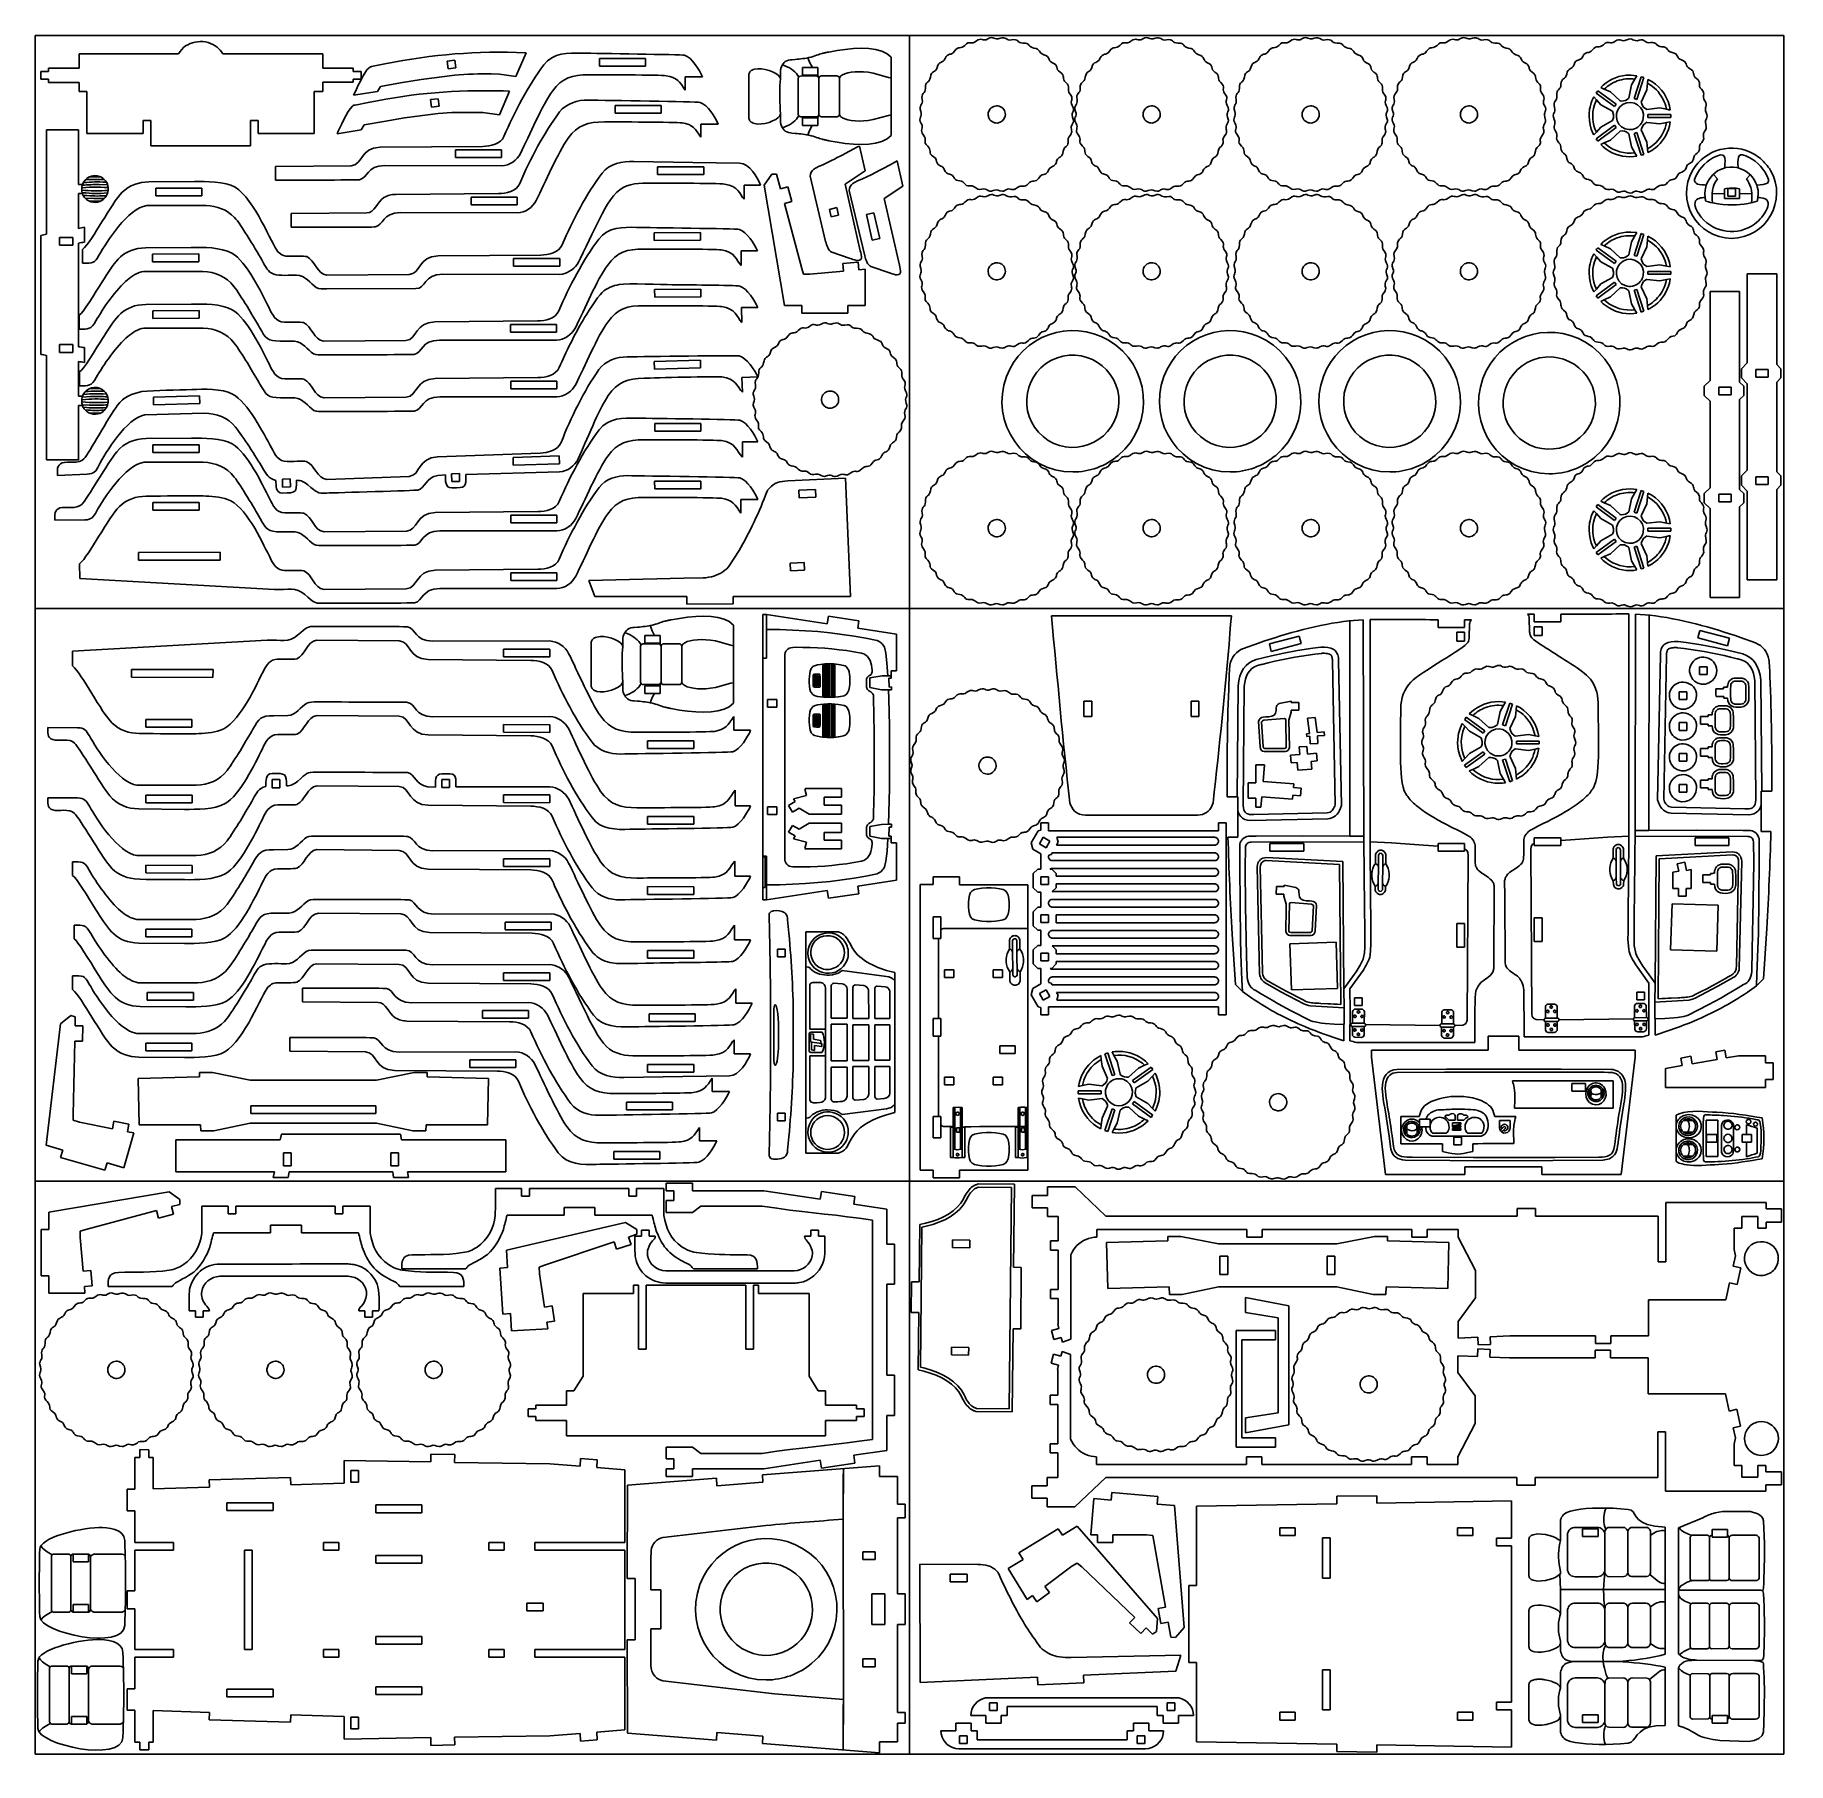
# Model space of a CAD drawing. Extents: x 19 to 601, y 5 to 578.
import ezdxf

# ---------------------------------------------------------------- set-up
doc = ezdxf.new("R2010")
doc.units = 0
doc.layers.get('0').update_dxf_attribs({"linetype": 'CONTINUOUS'})

msp = doc.modelspace()

# ---------------------------------------------------------------- linework, layer by layer
at = {"color": 175}
for p, q in [((19.466187, 578.307914), (599.466187, 578.307914)), ((19.466187, 8.307914), (19.466187, 578.307914)), ((309.466187, 8.307914), (309.466187, 578.307914)), ((599.466187, 578.307914), (599.466187, 8.307914)), ((19.466187, 388.307914), (599.466187, 388.307914)), ((19.466187, 198.307914), (599.466187, 198.307914)), ((599.466187, 8.307914), (19.466187, 8.307914))]:
    msp.add_line(p, q, dxfattribs=at)
at = {"color": 3}
for p, q in [((67.042187, 572.268014), (34.088687, 572.268014)), ((34.088687, 572.268014), (34.088687, 567.486014)), ((67.541387, 573.036514), (67.042187, 572.268014)), ((114.875787, 572.268014), (81.697787, 572.268014)), ((114.875787, 567.486014), (114.875787, 572.268014)), ((182.301987, 572.594514), (178.961087, 564.732314)), ((268.773387, 569.914114), (268.290987, 569.639614)), ((269.341687, 570.111314), (268.773387, 569.914114)), ((270.004587, 570.223714), (269.341687, 570.111314)), ((270.501787, 570.269114), (270.004587, 570.223714)), ((271.626287, 570.368714), (270.501787, 570.269114)), ((272.234087, 570.425114), (271.626287, 570.368714)), ((272.859487, 570.487414), (272.234087, 570.425114)), ((273.492887, 570.556614), (272.859487, 570.487414)), ((274.124587, 570.633914), (273.492887, 570.556614)), ((274.744687, 570.720514), (274.124587, 570.633914)), ((275.343887, 570.817314), (274.744687, 570.720514)), ((275.731687, 570.889514), (275.343887, 570.817314)), ((276.134787, 570.973914), (275.731687, 570.889514)), ((276.858187, 571.150114), (276.134787, 570.973914)), ((277.520387, 571.338914), (276.858187, 571.150114)), ((278.127587, 571.533314), (277.520387, 571.338914)), ((278.686287, 571.726214), (278.127587, 571.533314)), ((279.202587, 571.910814), (278.686287, 571.726214)), ((279.682987, 572.080114), (279.202587, 571.910814)), ((280.133687, 572.227014), (279.682987, 572.080114)), ((280.560887, 572.344614), (280.133687, 572.227014)), ((280.802787, 572.402314), (280.560887, 572.344614)), ((281.045287, 572.459014), (280.802787, 572.402314)), ((281.288287, 572.514614), (281.045287, 572.459014)), ((281.531787, 572.569114), (281.288287, 572.514614)), ((281.775887, 572.622614), (281.531787, 572.569114)), ((282.020287, 572.675014), (281.775887, 572.622614)), ((282.265187, 572.726314), (282.020287, 572.675014)), ((282.510387, 572.776414), (282.265187, 572.726314)), ((282.755887, 572.825514), (282.510387, 572.776414)), ((285.455587, 573.312014), (282.755887, 572.825514)), ((288.180387, 573.697114), (285.455587, 573.312014)), ((290.876387, 573.951114), (288.180387, 573.697114)), ((293.489487, 574.044314), (290.876387, 573.951114)), ((295.965787, 573.947214), (293.489487, 574.044314)), ((298.251087, 573.630214), (295.965787, 573.947214)), ((300.291487, 573.063614), (298.251087, 573.630214)), ((302.032987, 572.217814), (300.291487, 573.063614)), ((303.421487, 571.063214), (302.032987, 572.217814)), ((303.421487, 564.242114), (303.421487, 571.063214)), ((23.938687, 566.402914), (21.388687, 566.402914)), ((21.388687, 566.402914), (21.388687, 563.852914)), ((34.088687, 567.486014), (23.938687, 567.486014)), ((23.938687, 567.486014), (23.938687, 566.402914)), ((125.025887, 567.486014), (114.875787, 567.486014)), ((125.025887, 566.402914), (125.025887, 567.486014)), ((127.575787, 566.402914), (125.025887, 566.402914)), ((127.575787, 563.852914), (127.575787, 566.402914)), ((131.096687, 567.986114), (135.442187, 568.877914)), ((158.701687, 565.168714), (147.483687, 563.712314)), ((173.495187, 565.482614), (170.782387, 565.537014)), ((178.961087, 564.732314), (173.495187, 565.482614)), ((235.076887, 560.209814), (235.076887, 564.585814)), ((235.076887, 564.585814), (240.804287, 564.585814)), ((256.243487, 565.463614), (256.226287, 565.200014)), ((256.226287, 565.200014), (256.226287, 551.017214)), ((256.298287, 565.721414), (256.243487, 565.463614)), ((256.394787, 565.970414), (256.298287, 565.721414)), ((256.537387, 566.207814), (256.394787, 565.970414)), ((256.729987, 566.430814), (256.537387, 566.207814)), ((256.977287, 566.636314), (256.729987, 566.430814)), ((257.282887, 566.821514), (256.977287, 566.636314)), ((257.651787, 566.983514), (257.282887, 566.821514)), ((258.087887, 567.119514), (257.651787, 566.983514)), ((259.176087, 567.276514), (258.087887, 567.119514)), ((260.388587, 567.244714), (259.176087, 567.276514)), ((261.657987, 567.050014), (260.388587, 567.244714)), ((262.916887, 566.718014), (261.657987, 567.050014)), ((264.097987, 566.274414), (262.916887, 566.718014)), ((265.133887, 565.745014), (264.097987, 566.274414)), ((265.957287, 565.155514), (265.133887, 565.745014)), ((266.500687, 564.531614), (265.957287, 565.155514)), ((266.654987, 564.033914), (266.500687, 564.531614)), ((266.696787, 563.899114), (266.654987, 564.033914)), ((266.852187, 567.373014), (266.696787, 566.794014)), ((266.696787, 566.794014), (266.696787, 563.899114)), ((267.039887, 567.920214), (266.852187, 567.373014)), ((267.268687, 568.428114), (267.039887, 567.920214)), ((267.331987, 568.545914), (267.268687, 568.428114)), ((267.547487, 568.889014), (267.331987, 568.545914)), ((267.885287, 569.295314), (267.547487, 568.889014)), ((268.290987, 569.639614), (267.885287, 569.295314)), ((303.421487, 551.975214), (303.421487, 564.242114)), ((21.388687, 563.852914), (23.938687, 563.852914)), ((23.938687, 563.852914), (23.938687, 562.684414)), ((23.938687, 562.684414), (34.088687, 562.684414)), ((34.088687, 562.684414), (34.088687, 559.701114)), ((34.088687, 559.701114), (36.684287, 559.701114)), ((36.684287, 559.701114), (36.684287, 545.747914)), ((111.983487, 545.747914), (111.983487, 559.701114)), ((111.983487, 559.701114), (114.875787, 559.701114)), ((114.875787, 559.701114), (114.875787, 562.851814)), ((114.875787, 562.851814), (125.025887, 562.851814)), ((125.025887, 562.851814), (125.025887, 563.852914)), ((125.025887, 563.852914), (127.575787, 563.852914)), ((133.053887, 559.746414), (125.124087, 558.471514)), ((134.050487, 561.437214), (133.053887, 559.746414)), ((140.620787, 562.597514), (134.050487, 561.437214)), ((147.483687, 563.712314), (140.620787, 562.597514)), ((176.820587, 559.826414), (173.479687, 551.964314)), ((174.798387, 559.896614), (176.820587, 559.826414)), ((125.615187, 555.218114), (129.960887, 556.109814)), ((153.220387, 552.400714), (142.002387, 550.944314)), ((168.013787, 552.714714), (165.301087, 552.768914)), ((173.479687, 551.964314), (168.013787, 552.714714)), ((266.500687, 551.685614), (266.696787, 552.318114)), ((266.696787, 552.318114), (266.696787, 549.423314)), ((55.301587, 545.747914), (55.301587, 550.111814)), ((55.301587, 550.111814), (57.851587, 550.111814)), ((57.851587, 550.111814), (57.855287, 541.748014)), ((90.871487, 541.748014), (90.881087, 550.111814)), ((90.881087, 550.111814), (93.431087, 550.111814)), ((93.431087, 550.111814), (93.431087, 545.747914)), ((127.572387, 546.978314), (119.642787, 545.703414)), ((128.569187, 548.669114), (127.572387, 546.978314)), ((135.139387, 549.829614), (128.569187, 548.669114)), ((142.002387, 550.944314), (135.139387, 549.829614)), ((240.278987, 544.570014), (240.278987, 548.946014)), ((240.278987, 548.946014), (246.006387, 548.946014)), ((256.226287, 551.017214), (256.243487, 550.753714)), ((256.243487, 550.753714), (256.298287, 550.495914)), ((256.298287, 550.495914), (256.394787, 550.246914)), ((256.394787, 550.246914), (256.537387, 550.009514)), ((256.537387, 550.009514), (256.729987, 549.786614)), ((256.729987, 549.786614), (256.977287, 549.581114)), ((256.977287, 549.581114), (257.282887, 549.395914)), ((257.282887, 549.395914), (257.651787, 549.233814)), ((257.651787, 549.233814), (258.087887, 549.097914)), ((258.087887, 549.097914), (259.176087, 548.940914)), ((259.176087, 548.940914), (260.388587, 548.972614)), ((260.388587, 548.972614), (261.657987, 549.167314)), ((261.657987, 549.167314), (262.916887, 549.499314)), ((262.916887, 549.499314), (264.097987, 549.942914)), ((264.097987, 549.942914), (265.133887, 550.472314)), ((265.133887, 550.472314), (265.957287, 551.061814)), ((265.957287, 551.061814), (266.500687, 551.685614)), ((266.696787, 549.423314), (266.852187, 548.844314)), ((266.852187, 548.844314), (267.039887, 548.297114)), ((267.039887, 548.297114), (267.268687, 547.789314)), ((267.268687, 547.789314), (267.331987, 547.671414)), ((267.331987, 547.671414), (267.547487, 547.328414)), ((267.547487, 547.328414), (267.885287, 546.922014)), ((267.885287, 546.922014), (268.290987, 546.577814)), ((268.290987, 546.577814), (268.773387, 546.303314)), ((303.421487, 545.154014), (303.421487, 551.975214)), ((36.684287, 545.747914), (55.301587, 545.747914)), ((57.855287, 541.748014), (90.871487, 541.748014)), ((93.431087, 545.747914), (111.983487, 545.747914)), ((167.933587, 541.503314), (133.885187, 541.244914)), ((268.773387, 546.303314), (269.341687, 546.106114)), ((269.341687, 546.106114), (270.004587, 545.993714)), ((270.004587, 545.993714), (270.501787, 545.948314)), ((270.501787, 545.948314), (271.626287, 545.848714)), ((271.626287, 545.848714), (272.234087, 545.792214)), ((272.234087, 545.792214), (272.859487, 545.730014)), ((272.859487, 545.730014), (273.492887, 545.660714)), ((273.492887, 545.660714), (274.124587, 545.583314)), ((274.124587, 545.583314), (274.744687, 545.496814)), ((274.744687, 545.496814), (275.343887, 545.400014)), ((275.343887, 545.400014), (275.731687, 545.327814)), ((275.731687, 545.327814), (276.134787, 545.243314)), ((276.134787, 545.243314), (276.858187, 545.067114)), ((276.858187, 545.067114), (277.520387, 544.878314)), ((277.520387, 544.878314), (278.127587, 544.684014)), ((278.127587, 544.684014), (278.686287, 544.491014)), ((278.686287, 544.491014), (279.202587, 544.306414)), ((279.202587, 544.306414), (279.682987, 544.137214)), ((279.682987, 544.137214), (280.133687, 543.990314)), ((280.133687, 543.990314), (280.560887, 543.872714)), ((280.560887, 543.872714), (280.802787, 543.815014)), ((280.802787, 543.815014), (281.045287, 543.758314)), ((281.045287, 543.758314), (281.288287, 543.702714)), ((281.288287, 543.702714), (281.531787, 543.648214)), ((281.531787, 543.648214), (281.775887, 543.594714)), ((281.775887, 543.594714), (282.020287, 543.542314)), ((282.020287, 543.542314), (282.265187, 543.491114)), ((282.265187, 543.491114), (282.510387, 543.440914)), ((282.510387, 543.440914), (282.755887, 543.391814)), ((282.755887, 543.391814), (285.455587, 542.905314)), ((285.455587, 542.905314), (288.180387, 542.520214)), ((288.180387, 542.520214), (290.876387, 542.266314)), ((288.207787, 539.191114), (292.448887, 541.449114)), ((290.876387, 542.266314), (293.489487, 542.173014)), ((292.448887, 541.449114), (292.877987, 541.546814)), ((292.877987, 541.546814), (294.736487, 533.382414)), ((293.489487, 542.173014), (295.965787, 542.270114)), ((295.965787, 542.270114), (298.251087, 542.587214)), ((298.251087, 542.587214), (300.291487, 543.153814)), ((300.291487, 543.153814), (302.032987, 543.999514)), ((302.032987, 543.999514), (303.421487, 545.154014)), ((124.306087, 535.075914), (99.245687, 534.885814)), ((99.245687, 534.885814), (99.245687, 530.364014)), ((135.452987, 535.208314), (174.204787, 535.085414)), ((218.095287, 536.543614), (237.668687, 536.182314)), ((237.668687, 536.182314), (253.148587, 535.929714)), ((305.412087, 536.702614), (307.308587, 528.373114)), ((57.209487, 529.750414), (72.335787, 529.883914)), ((261.271687, 528.696514), (263.790787, 532.261614)), ((263.790787, 532.261614), (265.385187, 532.261614)), ((265.385187, 532.261614), (266.668987, 527.470314)), ((281.681287, 509.961614), (276.530087, 531.691414)), ((294.736487, 533.382414), (288.143087, 528.957814)), ((43.735287, 527.853414), (43.735287, 526.934914)), ((173.135687, 525.863514), (139.087287, 525.605114)), ((260.125287, 528.688014), (254.634087, 528.681214)), ((254.634087, 528.681214), (254.639887, 523.973914)), ((268.000487, 488.742414), (261.271687, 528.696514)), ((266.668987, 527.470314), (269.131987, 528.130114)), ((269.131987, 528.130114), (270.451987, 523.203914)), ((288.143087, 528.957814), (293.172287, 506.867314)), ((294.644487, 505.215114), (289.493487, 526.944914)), ((307.308587, 528.373114), (301.106287, 524.211314)), ((301.106287, 524.211314), (306.135587, 502.120814)), ((549.656987, 526.401114), (549.160987, 526.167114)), ((76.175387, 521.903714), (56.532687, 521.892314)), ((129.508187, 519.436114), (104.447787, 519.246014)), ((104.447787, 519.246014), (104.447787, 514.724214)), ((140.655187, 519.568514), (179.406887, 519.445614)), ((270.451987, 523.203914), (267.988987, 522.544114)), ((267.988987, 522.544114), (273.749087, 501.047114)), ((35.220687, 502.767714), (35.214987, 507.343114)), ((71.255987, 508.030214), (56.129687, 507.896714)), ((253.631587, 506.827614), (259.045587, 506.834314)), ((253.637587, 502.035214), (253.631587, 506.827614)), ((289.858187, 504.341214), (283.730387, 506.433514)), ((55.452887, 500.038614), (75.095587, 500.050014)), ((153.138287, 505.193014), (187.217287, 505.493914)), ((273.749087, 501.047114), (274.323087, 499.188514)), ((276.434487, 499.166814), (287.566487, 500.140714)), ((287.344187, 502.681214), (292.424787, 503.125714)), ((287.566487, 500.140714), (287.344187, 502.681214)), ((292.424787, 503.125714), (292.646987, 500.585314)), ((292.646987, 500.585314), (294.808187, 500.774414)), ((294.808187, 500.774414), (294.808187, 488.742414)), ((302.821487, 499.594614), (296.693587, 501.687014)), ((145.798087, 494.334814), (116.084087, 494.252514)), ((116.276987, 498.765614), (143.558087, 499.006514)), ((193.502087, 499.078114), (154.714987, 499.152914)), ((274.323087, 499.188514), (276.434487, 499.166814)), ((597.142787, 499.225014), (587.354087, 499.225014)), ((587.354087, 499.225014), (587.354087, 469.731514)), ((597.142787, 469.180514), (597.142787, 499.225014)), ((71.371987, 489.240514), (56.245687, 489.107014)), ((273.754387, 488.742414), (268.000487, 488.742414)), ((273.754387, 486.192414), (273.754387, 488.742414)), ((294.808187, 488.742414), (289.054387, 488.742414)), ((289.054387, 488.742414), (289.054387, 486.192414)), ((584.818787, 493.399314), (575.030087, 493.399314)), ((575.030087, 493.399314), (575.030087, 463.905814)), ((584.818787, 463.354814), (584.818787, 493.399314)), ((34.800287, 486.048414), (34.135187, 485.489414)), ((34.135187, 485.489414), (34.140887, 480.914014)), ((186.137487, 483.640214), (152.058487, 483.339314)), ((253.824887, 488.038014), (259.161587, 488.044614)), ((253.830987, 483.160614), (253.824887, 488.038014)), ((289.054387, 486.192414), (273.754387, 486.192414)), ((55.568887, 481.248914), (75.211587, 481.260314)), ((100.782187, 476.955514), (105.546687, 476.904414)), ((142.478287, 477.152814), (115.197187, 476.911914)), ((153.635287, 477.299214), (192.422287, 477.224414)), ((549.656987, 474.365014), (549.160987, 474.131014)), ((34.916287, 467.258714), (34.251187, 466.699714)), ((34.251187, 466.699714), (34.256887, 462.124414)), ((587.354087, 469.731514), (585.418787, 467.796114)), ((585.418787, 467.796114), (585.418787, 464.729114)), ((598.527087, 467.796114), (597.142787, 469.180514)), ((598.527087, 464.729114), (598.527087, 467.796114)), ((186.253487, 464.850614), (152.174487, 464.549614)), ((253.933387, 464.916114), (259.189287, 465.073114)), ((254.081587, 459.956714), (253.933387, 464.916114)), ((575.030087, 463.905814), (573.094787, 461.970414)), ((573.094787, 461.970414), (573.094787, 458.903414)), ((586.203087, 461.970414), (584.818787, 463.354814)), ((585.418787, 464.729114), (587.354087, 462.793814)), ((586.203087, 458.903414), (586.203087, 461.970414)), ((587.354087, 462.793814), (587.354087, 434.151914)), ((597.142787, 463.344814), (598.527087, 464.729114)), ((597.142787, 433.600914), (597.142787, 463.344814)), ((43.735287, 457.600014), (43.735287, 456.681614)), ((100.898187, 458.165814), (105.662687, 458.114714)), ((142.594287, 458.363214), (115.313187, 458.122214)), ((153.751287, 458.509614), (192.538287, 458.434714)), ((573.094787, 458.903414), (575.030087, 456.968114)), ((575.030087, 456.968114), (575.030087, 428.326214)), ((584.818787, 457.519114), (586.203087, 458.903414)), ((584.818787, 427.775214), (584.818787, 457.519114)), ((55.912187, 452.455514), (75.542887, 453.029014)), ((71.406787, 444.761214), (56.283287, 444.627714)), ((254.057887, 443.559314), (259.161587, 443.565614)), ((254.064287, 438.427714), (254.057887, 443.559314)), ((55.606587, 436.771114), (75.245687, 436.782514)), ((186.988287, 439.806514), (152.938187, 438.530614)), ((26.902387, 432.423114), (36.798087, 432.793814)), ((143.540687, 432.073614), (116.282687, 431.052214)), ((153.052287, 432.402514), (155.568887, 432.562614)), ((162.347387, 432.743714), (193.452987, 433.574314)), ((288.311187, 431.526014), (269.134687, 430.589914)), ((289.928787, 392.289914), (288.311187, 431.526014)), ((587.354087, 434.151914), (585.418787, 432.216614)), ((585.418787, 432.216614), (585.418787, 429.149614)), ((598.527087, 432.216614), (597.142787, 433.600914)), ((598.527087, 429.149614), (598.527087, 432.216614)), ((253.571787, 419.850814), (253.592987, 424.443514)), ((253.592987, 424.443514), (259.161587, 424.450414)), ((575.030087, 428.326214), (573.094787, 426.390914)), ((573.094787, 426.390914), (573.094787, 423.323914)), ((586.203087, 426.390914), (584.818787, 427.775214)), ((585.418787, 429.149614), (587.354087, 427.214314)), ((586.203087, 423.323914), (586.203087, 426.390914)), ((587.354087, 427.214314), (587.354087, 397.720814)), ((597.142787, 427.765314), (598.527087, 429.149614)), ((597.142787, 397.720814), (597.142787, 427.765314)), ((186.266987, 420.375714), (152.194287, 420.074814)), ((573.094787, 423.323914), (575.030087, 421.388614)), ((575.030087, 421.388614), (575.030087, 391.895114)), ((584.818787, 421.939614), (586.203087, 423.323914)), ((584.818787, 391.895114), (584.818787, 421.939614)), ((26.035387, 417.577114), (35.937587, 417.664514)), ((100.927487, 413.692214), (105.691087, 413.641214)), ((142.615987, 413.889514), (115.339887, 413.648714)), ((153.770787, 414.035914), (192.550687, 413.961114)), ((252.969287, 407.467814), (249.948887, 402.696914)), ((34.251287, 403.105514), (34.271087, 398.258314)), ((186.253587, 401.256314), (152.174587, 400.955414)), ((34.271087, 398.258314), (98.838487, 394.582514)), ((234.685587, 398.263714), (203.149587, 397.517714)), ((203.149587, 397.517714), (205.109987, 392.290114)), ((241.057087, 398.388414), (234.685587, 398.263714)), ((587.354087, 397.720814), (597.142787, 397.720814)), ((142.594387, 394.768914), (115.313287, 394.528014)), ((153.751287, 394.915314), (192.538387, 394.840514)), ((205.109987, 392.290114), (235.694187, 392.290014)), ((235.694187, 392.290014), (235.696687, 389.740114)), ((235.696687, 389.740114), (250.996487, 389.754714)), ((250.996487, 389.754714), (250.994187, 392.290014)), ((250.994187, 392.290014), (289.928787, 392.289914)), ((575.030087, 391.895114), (584.818787, 391.895114)), ((227.386287, 383.758514), (226.905887, 383.589214)), ((227.836987, 383.905414), (227.386287, 383.758514)), ((228.264187, 384.023014), (227.836987, 383.905414)), ((228.506087, 384.080714), (228.264187, 384.023014)), ((228.748587, 384.137414), (228.506087, 384.080714)), ((228.991587, 384.193014), (228.748587, 384.137414)), ((229.235087, 384.247514), (228.991587, 384.193014)), ((229.479187, 384.301014), (229.235087, 384.247514)), ((229.723587, 384.353414), (229.479187, 384.301014)), ((229.968487, 384.404714), (229.723587, 384.353414)), ((230.213687, 384.454814), (229.968487, 384.404714)), ((230.459187, 384.503914), (230.213687, 384.454814)), ((233.158887, 384.990414), (230.459187, 384.503914)), ((235.883687, 385.375514), (233.158887, 384.990414)), ((238.579687, 385.629514), (235.883687, 385.375514)), ((241.192787, 385.722714), (238.579687, 385.629514)), ((243.669087, 385.625614), (241.192787, 385.722714)), ((245.954387, 385.308614), (243.669087, 385.625614)), ((247.994787, 384.742014), (245.954387, 385.308614)), ((249.736287, 383.896214), (247.994787, 384.742014)), ((251.124787, 382.741614), (249.736287, 383.896214)), ((260.892055, 386.252927), (262.056555, 386.253027)), ((260.892855, 371.763427), (260.892055, 386.252927)), ((262.056555, 386.253027), (282.234155, 383.220127)), ((282.234155, 383.220127), (282.604755, 385.702227)), ((282.604755, 385.702227), (292.692855, 384.195827)), ((292.692855, 384.195827), (292.321155, 381.706227)), ((416.275787, 385.865714), (356.584187, 385.865714)), ((416.001587, 382.906714), (416.275787, 385.865714)), ((455.244987, 384.171514), (460.004187, 384.529614)), ((460.004187, 384.529614), (460.181287, 310.903914)), ((515.069987, 385.070714), (515.163287, 380.539614)), ((549.656987, 389.185914), (549.160987, 388.951914)), ((550.328787, 386.401014), (550.151687, 312.775314)), ((555.087887, 386.042914), (550.328787, 386.401014)), ((204.433287, 378.109214), (204.240687, 377.886214)), ((204.680587, 378.314714), (204.433287, 378.109214)), ((204.986187, 378.499914), (204.680587, 378.314714)), ((205.355087, 378.661914), (204.986187, 378.499914)), ((205.791187, 378.797914), (205.355087, 378.661914)), ((206.879387, 378.954914), (205.791187, 378.797914)), ((208.091887, 378.923114), (206.879387, 378.954914)), ((209.361287, 378.728414), (208.091887, 378.923114)), ((210.620187, 378.396414), (209.361287, 378.728414)), ((211.801287, 377.952814), (210.620187, 378.396414)), ((212.837187, 377.423414), (211.801287, 377.952814)), ((214.555487, 379.051414), (214.400087, 378.472414)), ((214.400087, 378.472414), (214.400087, 375.577514)), ((214.743187, 379.598614), (214.555487, 379.051414)), ((214.971987, 380.106514), (214.743187, 379.598614)), ((215.035287, 380.224314), (214.971987, 380.106514)), ((215.250787, 380.567414), (215.035287, 380.224314)), ((215.588587, 380.973714), (215.250787, 380.567414)), ((215.994287, 381.318014), (215.588587, 380.973714)), ((216.476687, 381.592514), (215.994287, 381.318014)), ((217.044987, 381.789714), (216.476687, 381.592514)), ((217.707887, 381.902114), (217.044987, 381.789714)), ((218.205087, 381.947514), (217.707887, 381.902114)), ((219.329587, 382.047114), (218.205087, 381.947514)), ((219.937387, 382.103514), (219.329587, 382.047114)), ((220.562787, 382.165814), (219.937387, 382.103514)), ((221.196187, 382.235014), (220.562787, 382.165814)), ((221.827887, 382.312314), (221.196187, 382.235014)), ((222.447987, 382.398914), (221.827887, 382.312314)), ((223.047187, 382.495714), (222.447987, 382.398914)), ((223.434987, 382.567914), (223.047187, 382.495714)), ((223.838087, 382.652314), (223.434987, 382.567914)), ((224.561487, 382.828514), (223.838087, 382.652314)), ((225.223687, 383.017314), (224.561487, 382.828514)), ((225.830887, 383.211714), (225.223687, 383.017314)), ((226.389587, 383.404614), (225.830887, 383.211714)), ((226.905887, 383.589214), (226.389587, 383.404614)), ((251.124787, 375.920514), (251.124787, 382.741614)), ((292.321155, 381.706227), (305.134255, 379.778327)), ((305.134255, 379.778327), (305.134955, 367.575227)), ((415.755287, 379.947814), (416.001587, 382.906714)), ((495.262787, 383.199314), (495.169487, 378.668214)), ((590.043787, 376.905214), (585.071987, 378.678014)), ((31.890187, 369.213514), (31.909987, 374.060714)), ((31.909987, 374.060714), (96.477387, 377.736514)), ((140.233287, 377.550114), (112.952187, 377.791014)), ((151.390187, 377.403714), (190.177287, 377.478514)), ((203.946787, 377.142014), (203.929587, 376.878414)), ((203.929587, 376.878414), (203.929587, 362.695614)), ((204.001587, 377.399814), (203.946787, 377.142014)), ((204.098087, 377.648814), (204.001587, 377.399814)), ((204.240687, 377.886214), (204.098087, 377.648814)), ((213.660587, 376.833914), (212.837187, 377.423414)), ((214.203987, 376.210014), (213.660587, 376.833914)), ((214.358287, 375.712314), (214.203987, 376.210014)), ((214.400087, 375.577514), (214.358287, 375.712314)), ((251.124787, 363.653614), (251.124787, 375.920514)), ((268.101955, 372.312227), (268.160755, 372.982727)), ((268.105755, 305.598727), (268.101955, 372.312227)), ((268.160755, 372.982727), (268.287255, 373.564827)), ((268.287255, 373.564827), (268.488055, 374.060927)), ((268.488055, 374.060927), (268.769455, 374.473827)), ((268.769455, 374.473827), (269.137755, 374.806127)), ((269.137755, 374.806127), (269.599355, 375.061127)), ((269.599355, 375.061127), (270.160555, 375.240527)), ((270.160555, 375.240527), (270.827855, 375.347927)), ((270.827855, 375.347927), (271.607455, 375.385427)), ((271.607455, 375.385427), (274.091355, 375.374727)), ((274.091355, 375.374727), (276.538655, 375.319727)), ((276.538655, 375.319727), (278.960055, 375.217627)), ((278.960055, 375.217627), (281.366155, 375.065727)), ((281.366155, 375.065727), (283.767555, 374.861427)), ((283.767555, 374.861427), (286.174855, 374.602427)), ((286.174855, 374.602427), (288.598755, 374.286027)), ((288.598755, 374.286027), (291.049855, 373.909327)), ((291.049855, 373.909327), (293.538755, 373.469827)), ((293.538755, 373.469827), (294.354455, 373.221627)), ((294.354455, 373.221627), (295.038455, 372.824627)), ((295.038455, 372.824627), (295.602055, 372.302027)), ((295.602055, 372.302027), (296.056855, 371.677027)), ((420.289187, 375.033814), (425.260987, 376.806614)), ((435.042487, 371.697314), (437.254687, 372.092214)), ((437.254687, 372.092214), (439.470987, 372.453914)), ((439.470987, 372.453914), (441.685687, 372.786314)), ((441.685687, 372.786314), (443.893087, 373.093414)), ((443.893087, 373.093414), (446.087387, 373.379114)), ((446.087387, 373.379114), (446.410287, 373.400114)), ((446.410287, 373.400114), (446.776987, 373.412214)), ((446.776987, 373.412214), (447.172287, 373.409614)), ((447.172287, 373.409614), (447.581387, 373.386214)), ((447.581387, 373.386214), (447.989287, 373.336214)), ((447.989287, 373.336214), (448.380787, 373.253714)), ((448.380787, 373.253714), (448.740887, 373.132714)), ((448.740887, 373.132714), (449.054687, 372.967414)), ((449.054687, 372.967414), (449.307187, 372.751814)), ((449.307187, 372.751814), (449.424987, 372.595114)), ((449.424987, 372.595114), (449.520287, 372.418814)), ((449.520287, 372.418814), (449.595887, 372.227114)), ((449.595887, 372.227114), (449.653187, 372.024514)), ((560.589087, 372.834414), (559.643787, 325.064614)), ((560.594487, 373.266814), (560.587587, 373.064614)), ((560.587587, 373.064614), (560.588087, 372.873614)), ((560.588087, 372.873614), (560.589087, 372.834414)), ((560.610587, 373.475614), (560.594487, 373.266814)), ((560.638287, 373.686814), (560.610587, 373.475614)), ((560.679587, 373.895914), (560.638287, 373.686814)), ((560.737087, 374.098514), (560.679587, 373.895914)), ((560.812487, 374.290214), (560.737087, 374.098514)), ((560.907987, 374.466514), (560.812487, 374.290214)), ((561.025787, 374.623214), (560.907987, 374.466514)), ((561.278287, 374.838814), (561.025787, 374.623214)), ((561.591987, 375.004114), (561.278287, 374.838814)), ((561.952087, 375.125114), (561.591987, 375.004114)), ((562.343687, 375.207614), (561.952087, 375.125114)), ((562.751487, 375.257614), (562.343687, 375.207614)), ((563.160587, 375.281014), (562.751487, 375.257614)), ((563.555887, 375.283614), (563.160587, 375.281014)), ((563.922587, 375.271514), (563.555887, 375.283614)), ((564.245387, 375.250514), (563.922587, 375.271514)), ((566.439887, 374.964814), (564.245387, 375.250514)), ((568.647287, 374.657714), (566.439887, 374.964814)), ((570.861987, 374.325314), (568.647287, 374.657714)), ((573.078287, 373.963614), (570.861987, 374.325314)), ((575.290487, 373.568714), (573.078287, 373.963614)), ((577.493087, 373.136614), (575.290487, 373.568714)), ((579.680287, 372.663314), (577.493087, 373.136614)), ((581.846387, 372.144914), (579.680287, 372.663314)), ((583.985787, 371.577414), (581.846387, 372.144914)), ((183.892487, 371.062714), (149.813487, 371.363614)), ((260.896555, 306.093727), (260.892855, 371.763427)), ((296.056855, 371.677027), (296.414355, 370.972727)), ((296.414355, 370.972727), (296.686255, 370.212227)), ((296.740055, 366.359127), (296.607155, 366.219227)), ((296.686255, 370.212227), (296.883855, 369.418727)), ((296.852355, 366.528827), (296.740055, 366.359127)), ((296.943755, 366.728427), (296.852355, 366.528827)), ((296.883855, 369.418727), (297.018855, 368.615327)), ((297.014555, 366.957827), (296.943755, 366.728427)), ((297.064655, 367.217127), (297.014555, 366.957827)), ((297.018855, 368.615327), (297.102655, 367.825227)), ((297.093955, 367.506227), (297.064655, 367.217127)), ((297.102655, 367.825227), (297.093955, 367.506227)), ((303.431555, 367.575127), (303.419855, 365.950227)), ((305.134955, 367.575227), (303.431555, 367.575127)), ((421.284887, 365.839214), (421.750887, 366.774314)), ((421.750887, 366.774314), (422.338387, 367.604714)), ((422.338387, 367.604714), (423.059887, 368.319514)), ((423.059887, 368.319514), (423.927487, 368.907814)), ((423.927487, 368.907814), (424.953387, 369.358614)), ((424.953387, 369.358614), (426.149887, 369.661214)), ((426.149887, 369.661214), (426.249687, 369.678814)), ((426.249687, 369.678814), (426.347187, 369.706014)), ((426.347187, 369.706014), (428.486587, 370.273514)), ((428.486587, 370.273514), (430.652687, 370.791914)), ((430.652687, 370.791914), (432.839887, 371.265214)), ((432.839887, 371.265214), (435.042487, 371.697314)), ((449.653187, 372.024514), (449.694587, 371.815414)), ((449.694587, 371.815414), (449.722087, 371.604214)), ((449.722087, 371.604214), (449.738487, 371.395414)), ((449.738487, 371.395414), (449.745187, 371.193214)), ((449.744487, 371.002214), (449.743687, 370.963014)), ((449.743687, 370.963014), (450.689087, 323.193214)), ((449.745187, 371.193214), (449.744487, 371.002214)), ((584.083287, 371.550214), (583.985787, 371.577414)), ((584.183087, 371.532614), (584.083287, 371.550214)), ((585.379587, 371.230014), (584.183087, 371.532614)), ((586.405487, 370.779214), (585.379587, 371.230014)), ((587.273087, 370.190914), (586.405487, 370.779214)), ((587.994487, 369.476114), (587.273087, 370.190914)), ((588.582087, 368.645714), (587.994487, 369.476114)), ((589.048087, 367.710614), (588.582087, 368.645714)), ((589.404687, 366.681614), (589.048087, 367.710614)), ((589.663987, 365.569614), (589.404687, 366.681614)), ((203.929587, 362.695614), (203.946787, 362.432114)), ((203.946787, 362.432114), (204.001587, 362.174314)), ((204.001587, 362.174314), (204.098087, 361.925314)), ((204.098087, 361.925314), (204.240687, 361.687914)), ((204.240687, 361.687914), (204.433287, 361.465014)), ((204.433287, 361.465014), (204.680587, 361.259514)), ((204.680587, 361.259514), (204.986187, 361.074314)), ((204.986187, 361.074314), (205.355087, 360.912214)), ((205.355087, 360.912214), (205.791187, 360.776314)), ((205.791187, 360.776314), (206.879387, 360.619314)), ((206.879387, 360.619314), (208.091887, 360.651014)), ((208.091887, 360.651014), (209.361287, 360.845714)), ((209.361287, 360.845714), (210.620187, 361.177714)), ((210.620187, 361.177714), (211.801287, 361.621314)), ((211.801287, 361.621314), (212.837187, 362.150714)), ((212.837187, 362.150714), (213.660587, 362.740214)), ((213.660587, 362.740214), (214.203987, 363.364014)), ((214.203987, 363.364014), (214.400087, 363.996514)), ((214.400087, 363.996514), (214.400087, 361.101714)), ((214.400087, 361.101714), (214.555487, 360.522714)), ((214.555487, 360.522714), (214.743187, 359.975514)), ((251.124787, 356.832414), (251.124787, 363.653614)), ((295.240955, 364.698927), (295.233455, 364.477127)), ((295.233455, 364.477127), (295.267355, 362.138227)), ((295.275655, 364.908327), (295.240955, 364.698927)), ((295.267355, 362.138227), (295.295355, 361.941627)), ((295.337455, 365.105427), (295.275655, 364.908327)), ((295.295355, 361.941627), (295.350455, 361.753927)), ((295.426455, 365.290227), (295.337455, 365.105427)), ((295.350455, 361.753927), (295.432655, 361.575027)), ((295.542655, 365.462627), (295.426455, 365.290227)), ((295.432655, 361.575027), (295.541755, 361.405027)), ((295.541755, 361.405027), (295.677955, 361.243827)), ((295.685955, 365.622727), (295.542655, 365.462627)), ((295.677955, 361.243827), (295.841255, 361.091527)), ((295.856555, 365.770527), (295.685955, 365.622727)), ((295.841255, 361.091527), (296.031555, 360.948027)), ((296.054255, 365.905927), (295.856555, 365.770527)), ((296.031555, 360.948027), (296.248855, 360.813427)), ((296.279155, 366.029027), (296.054255, 365.905927)), ((296.248855, 360.813427), (296.493155, 360.687627)), ((296.453555, 366.109227), (296.279155, 366.029027)), ((296.607155, 366.219227), (296.453555, 366.109227)), ((296.493155, 360.687627), (296.646155, 360.612727)), ((296.646155, 360.612727), (296.789155, 360.523227)), ((296.789155, 360.523227), (296.922055, 360.419127)), ((303.487455, 361.239327), (302.540755, 361.239227)), ((302.540755, 361.239227), (302.639855, 358.245227)), ((303.431655, 365.147527), (302.659355, 365.125627)), ((302.659355, 365.125627), (302.741955, 362.203027)), ((302.741955, 362.203027), (303.473555, 362.223827)), ((303.419855, 365.950227), (303.431655, 365.147527)), ((303.473555, 362.223827), (303.487455, 361.239327)), ((420.150287, 322.881514), (420.494387, 362.514314)), ((420.494387, 362.514314), (420.668887, 363.698214)), ((420.668887, 363.698214), (420.928287, 364.810214)), ((420.928287, 364.810214), (421.284887, 365.839214)), ((589.838487, 364.385714), (589.663987, 365.569614)), ((590.182687, 324.752914), (589.838487, 364.385714)), ((214.743187, 359.975514), (214.971987, 359.467714)), ((214.971987, 359.467714), (215.035287, 359.349814)), ((215.035287, 359.349814), (215.250787, 359.006814)), ((215.250787, 359.006814), (215.588587, 358.600414)), ((215.588587, 358.600414), (215.994287, 358.256214)), ((215.994287, 358.256214), (216.476687, 357.981714)), ((216.476687, 357.981714), (217.044987, 357.784514)), ((217.044987, 357.784514), (217.707887, 357.672114)), ((217.707887, 357.672114), (218.205087, 357.626714)), ((218.205087, 357.626714), (219.329587, 357.527114)), ((219.329587, 357.527114), (219.937387, 357.470614)), ((219.937387, 357.470614), (220.562787, 357.408414)), ((220.562787, 357.408414), (221.196187, 357.339114)), ((221.196187, 357.339114), (221.827887, 357.261714)), ((221.827887, 357.261714), (222.447987, 357.175214)), ((222.447987, 357.175214), (223.047187, 357.078414)), ((223.047187, 357.078414), (223.434987, 357.006214)), ((223.434987, 357.006214), (223.838087, 356.921714)), ((223.838087, 356.921714), (224.561487, 356.745514)), ((224.561487, 356.745514), (225.223687, 356.556714)), ((225.223687, 356.556714), (225.830887, 356.362414)), ((225.830887, 356.362414), (226.389587, 356.169414)), ((226.389587, 356.169414), (226.905887, 355.984814)), ((226.905887, 355.984814), (227.386287, 355.815614)), ((227.386287, 355.815614), (227.836987, 355.668714)), ((227.836987, 355.668714), (228.264187, 355.551114)), ((228.264187, 355.551114), (228.506087, 355.493414)), ((228.506087, 355.493414), (228.748587, 355.436714)), ((228.748587, 355.436714), (228.991587, 355.381114)), ((228.991587, 355.381114), (229.235087, 355.326614)), ((229.235087, 355.326614), (229.479187, 355.273114)), ((229.479187, 355.273114), (229.723587, 355.220714)), ((229.723587, 355.220714), (229.968487, 355.169514)), ((229.968487, 355.169514), (230.213687, 355.119314)), ((230.213687, 355.119314), (230.459187, 355.070214)), ((230.459187, 355.070214), (233.158887, 354.583714)), ((245.954387, 354.265614), (247.994787, 354.832214)), ((247.994787, 354.832214), (249.736287, 355.677914)), ((249.736287, 355.677914), (251.124787, 356.832414)), ((296.922055, 360.419127), (297.045055, 360.300427)), ((297.045055, 360.300427), (297.158055, 360.167127)), ((297.158055, 360.167127), (297.261055, 360.019127)), ((297.261055, 360.019127), (297.354055, 359.856527)), ((297.354055, 359.856527), (297.437055, 359.679327)), ((297.437055, 359.679327), (297.510055, 359.487427)), ((297.510055, 359.487427), (297.538355, 358.583527)), ((297.538355, 358.583527), (297.581555, 357.077927)), ((297.581555, 357.077927), (297.589655, 356.777027)), ((297.589655, 356.777027), (297.639355, 354.798227)), ((297.639355, 354.798227), (297.682155, 352.818727)), ((302.639855, 358.245227), (302.826755, 349.353527)), ((98.566387, 352.705914), (103.329987, 352.756914)), ((140.254887, 352.508614), (112.978787, 352.749414)), ((151.409687, 352.362214), (190.189587, 352.437014)), ((233.158887, 354.583714), (235.883687, 354.198614)), ((235.883687, 354.198614), (238.579687, 353.944714)), ((238.579687, 353.944714), (241.192787, 353.851414)), ((241.192787, 353.851414), (243.669087, 353.948514)), ((243.669087, 353.948514), (245.954387, 354.265614)), ((251.210687, 352.468214), (251.231887, 347.875514)), ((297.682155, 352.818727), (297.718555, 350.838727)), ((297.718555, 350.838727), (297.748555, 348.858327)), ((297.748555, 348.858327), (297.772555, 346.877727)), ((302.826755, 349.353527), (302.883255, 344.188027)), ((23.674287, 348.821014), (33.576487, 348.733614)), ((183.905887, 346.022414), (149.833187, 346.323314)), ((251.231887, 347.875514), (256.800487, 347.868614)), ((297.772555, 346.877727), (297.790855, 344.897127)), ((297.790855, 344.897127), (297.803655, 342.916727)), ((302.883255, 344.188027), (302.827955, 328.561327)), ((297.803655, 342.916727), (297.811155, 340.936727)), ((297.811155, 340.936727), (297.813655, 338.957127)), ((297.813655, 338.957127), (297.811355, 336.977627)), ((297.791555, 333.017127), (297.773455, 331.036627)), ((297.804055, 334.997527), (297.791555, 333.017127)), ((297.811355, 336.977627), (297.804055, 334.997527)), ((53.245487, 329.627014), (72.884587, 329.615614)), ((140.254787, 329.195214), (112.978687, 329.436014)), ((149.771887, 329.138614), (152.292087, 329.050614)), ((159.072987, 329.063614), (190.189587, 329.123614)), ((251.703187, 327.970414), (251.696787, 322.838814)), ((297.719855, 327.075627), (297.683755, 325.095627)), ((297.749655, 329.056027), (297.719855, 327.075627)), ((297.773455, 331.036627), (297.749655, 329.056027)), ((302.827955, 328.561327), (302.543255, 316.675627)), ((418.394887, 325.753014), (414.881387, 325.748914)), ((418.410387, 312.440214), (418.394887, 325.753014)), ((591.922587, 314.311614), (591.938087, 327.624414)), ((591.938087, 327.624414), (595.451587, 327.620314)), ((23.674287, 325.507614), (33.576487, 325.420214)), ((69.045687, 321.636914), (53.922187, 321.770414)), ((183.905887, 322.708914), (149.833187, 323.009814)), ((251.696787, 322.838814), (256.800487, 322.832514)), ((297.566955, 320.234327), (297.531455, 319.029527)), ((297.591755, 321.137327), (297.566955, 320.234327)), ((297.641155, 323.116127), (297.591755, 321.137327)), ((297.683755, 325.095627), (297.641155, 323.116127)), ((409.888887, 322.979214), (410.175987, 323.811414)), ((420.225087, 322.139714), (420.150287, 322.881514)), ((420.373087, 321.519714), (420.225087, 322.139714)), ((420.596587, 321.013714), (420.373087, 321.519714)), ((420.899587, 320.614214), (420.596587, 321.013714)), ((421.284587, 320.313214), (420.899587, 320.614214)), ((421.755387, 320.103114), (421.284587, 320.313214)), ((422.314787, 319.976214), (421.755387, 320.103114)), ((422.966087, 319.924814), (422.314787, 319.976214)), ((423.712287, 319.941014), (422.966087, 319.924814)), ((423.749887, 319.943314), (423.712287, 319.941014)), ((448.074887, 320.504914), (423.749887, 319.943314)), ((448.555387, 320.600014), (448.074887, 320.504914)), ((448.976887, 320.759114), (448.555387, 320.600014)), ((449.344787, 320.976614), (448.976887, 320.759114)), ((449.663587, 321.246814), (449.344787, 320.976614)), ((449.937887, 321.564214), (449.663587, 321.246814)), ((450.172787, 321.923114), (449.937887, 321.564214)), ((450.373087, 322.318014), (450.172787, 321.923114)), ((450.543587, 322.743214), (450.373087, 322.318014)), ((450.689087, 323.193214), (450.543587, 322.743214)), ((559.643787, 325.064614), (559.789387, 324.614614)), ((559.789387, 324.614614), (559.959787, 324.189414)), ((559.959787, 324.189414), (560.160187, 323.794514)), ((560.160187, 323.794514), (560.394987, 323.435614)), ((560.394987, 323.435614), (560.669387, 323.118214)), ((560.669387, 323.118214), (560.988087, 322.848014)), ((560.988087, 322.848014), (561.355887, 322.630514)), ((561.355887, 322.630514), (561.777587, 322.471414)), ((561.777587, 322.471414), (562.258087, 322.376314)), ((562.258087, 322.376314), (586.582887, 321.814714)), ((586.582887, 321.814714), (586.620487, 321.812414)), ((586.620487, 321.812414), (587.366887, 321.796214)), ((587.366887, 321.796214), (588.018187, 321.847614)), ((588.018187, 321.847614), (588.577587, 321.974514)), ((588.577587, 321.974514), (589.048187, 322.184614)), ((589.048187, 322.184614), (589.433387, 322.485614)), ((589.433387, 322.485614), (589.736187, 322.885114)), ((589.736187, 322.885114), (589.959887, 323.391114)), ((589.959887, 323.391114), (590.107687, 324.011114)), ((590.107687, 324.011114), (590.182687, 324.752914)), ((295.269955, 315.775827), (295.236355, 313.436727)), ((295.298055, 315.972427), (295.269955, 315.775827)), ((295.353055, 316.160127), (295.298055, 315.972427)), ((295.435155, 316.338827), (295.353055, 316.160127)), ((295.544355, 316.509027), (295.435155, 316.338827)), ((295.680555, 316.670127), (295.544355, 316.509027)), ((295.843755, 316.822627), (295.680555, 316.670127)), ((296.034055, 316.966127), (295.843755, 316.822627)), ((296.251355, 317.100727), (296.034055, 316.966127)), ((296.495655, 317.226527), (296.251355, 317.100727)), ((296.648555, 317.301427), (296.495655, 317.226527)), ((296.791555, 317.390927), (296.648555, 317.301427)), ((296.924555, 317.495027), (296.791555, 317.390927)), ((297.047555, 317.613827), (296.924555, 317.495027)), ((297.160455, 317.747127), (297.047555, 317.613827)), ((297.263455, 317.895127), (297.160455, 317.747127)), ((297.356455, 318.057727), (297.263455, 317.895127)), ((297.439455, 318.235027), (297.356455, 318.057727)), ((297.512455, 318.426827), (297.439455, 318.235027)), ((297.531455, 319.029527), (297.512455, 318.426827)), ((302.543255, 316.675627), (303.490055, 316.675627)), ((302.744555, 315.711827), (302.662355, 312.789227)), ((303.476255, 315.691127), (302.744555, 315.711827)), ((303.490055, 316.675627), (303.476255, 315.691127)), ((349.860687, 310.516314), (352.191887, 314.554214)), ((352.191887, 314.554214), (353.063887, 314.787914)), ((353.063887, 314.787914), (353.063887, 317.205114)), ((353.063887, 317.205114), (355.613887, 317.205114)), ((355.613887, 317.205114), (355.613887, 314.502814)), ((355.613887, 314.502814), (411.971387, 314.502814)), ((367.821087, 319.735214), (405.039187, 319.735214)), ((411.971387, 314.502814), (411.971387, 317.205114)), ((411.971387, 317.205114), (414.521387, 317.205114)), ((414.521387, 317.205114), (414.521387, 253.483314)), ((506.057887, 318.623314), (505.561887, 318.389314)), ((595.213287, 314.307914), (591.922587, 314.311614)), ((98.537087, 308.232314), (103.301587, 308.283414)), ((140.233187, 308.034914), (112.952087, 308.275914)), ((295.236355, 313.436727), (295.243855, 313.215127)), ((295.243855, 313.215127), (295.278555, 313.005527)), ((295.278555, 313.005527), (295.340455, 312.808427)), ((295.340455, 312.808427), (295.429455, 312.623827)), ((295.429455, 312.623827), (295.545655, 312.451327)), ((295.545655, 312.451327), (295.689055, 312.291327)), ((295.689055, 312.291327), (295.859555, 312.143527)), ((295.859555, 312.143527), (296.057355, 312.008227)), ((296.057355, 312.008227), (296.282255, 311.885027)), ((296.282255, 311.885027), (296.456655, 311.804927)), ((296.456655, 311.804927), (296.610255, 311.694927)), ((296.610255, 311.694927), (296.743255, 311.555127)), ((296.887355, 308.495427), (296.689755, 307.701927)), ((296.743255, 311.555127), (296.855455, 311.385327)), ((296.855455, 311.385327), (296.946955, 311.185827)), ((297.022155, 309.298827), (296.887355, 308.495427)), ((296.946955, 311.185827), (297.017755, 310.956427)), ((297.017755, 310.956427), (297.067855, 310.696927)), ((297.105955, 310.088827), (297.022155, 309.298827)), ((297.067855, 310.696927), (297.097255, 310.407927)), ((297.097255, 310.407927), (297.105955, 310.088827)), ((302.662355, 312.789227), (303.434655, 312.767427)), ((303.434655, 312.767427), (303.422855, 311.964827)), ((303.422855, 311.964827), (303.434755, 310.564527)), ((303.434755, 310.564527), (305.138155, 310.564627)), ((305.138155, 310.564627), (305.138855, 298.136827)), ((350.407387, 308.475814), (349.860687, 310.516314)), ((353.063887, 306.942114), (350.407387, 308.475814)), ((415.119587, 312.436514), (418.410387, 312.440214)), ((31.890087, 299.698414), (31.895787, 304.273714)), ((53.245487, 306.313614), (72.884587, 306.302214)), ((151.390187, 307.888514), (190.177187, 307.963414)), ((251.548387, 304.487214), (251.542187, 299.525614)), ((260.896655, 305.869527), (260.896555, 306.093727)), ((260.897155, 295.771527), (260.896655, 305.869527)), ((268.164555, 304.927927), (268.105755, 305.598727)), ((268.291255, 304.346227), (268.164555, 304.927927)), ((268.492055, 303.850127), (268.291255, 304.346227)), ((268.773455, 303.437127), (268.492055, 303.850127)), ((269.141755, 303.104527), (268.773455, 303.437127)), ((269.603455, 302.850027), (269.141755, 303.104527)), ((270.164655, 302.670527), (269.603455, 302.850027)), ((270.831955, 302.563327), (270.164655, 302.670527)), ((271.611655, 302.525927), (270.831955, 302.563327)), ((274.095555, 302.536727), (271.611655, 302.525927)), ((276.542855, 302.592127), (274.095555, 302.536727)), ((278.964155, 302.694427), (276.542855, 302.592127)), ((281.370255, 302.846727), (278.964155, 302.694427)), ((283.771655, 303.051027), (281.370255, 302.846727)), ((286.178855, 303.310427), (283.771655, 303.051027)), ((288.602755, 303.627227), (286.178855, 303.310427)), ((291.053755, 304.004027), (288.602755, 303.627227)), ((293.542655, 304.443627), (291.053755, 304.004027)), ((294.358355, 304.692327), (293.542655, 304.443627)), ((295.042255, 305.089327), (294.358355, 304.692327)), ((295.605855, 305.612027), (295.042255, 305.089327)), ((296.060555, 306.237027), (295.605855, 305.612027)), ((296.418055, 306.941327), (296.060555, 306.237027)), ((296.689755, 307.701927), (296.418055, 306.941327)), ((353.063887, 301.808514), (353.063887, 306.942114)), ((425.849987, 302.625914), (425.907287, 303.027614)), ((426.592387, 267.614014), (425.849987, 302.625914)), ((425.907287, 303.027614), (426.005587, 303.385914)), ((426.005587, 303.385914), (426.144687, 303.700914)), ((426.144687, 303.700914), (426.324887, 303.972614)), ((426.324887, 303.972614), (426.546287, 304.201014)), ((426.546287, 304.201014), (426.808687, 304.386114)), ((426.808687, 304.386114), (427.111987, 304.527814)), ((427.111987, 304.527814), (427.456287, 304.626314)), ((427.456287, 304.626314), (427.841387, 304.681514)), ((427.841387, 304.681514), (452.158987, 303.356114)), ((452.158987, 303.356114), (452.579887, 256.910314)), ((558.173987, 305.227514), (557.753087, 258.781714)), ((582.491387, 306.552914), (558.173987, 305.227514)), ((582.876687, 306.497714), (582.491387, 306.552914)), ((583.220987, 306.399214), (582.876687, 306.497714)), ((583.524287, 306.257514), (583.220987, 306.399214)), ((583.786587, 306.072414), (583.524287, 306.257514)), ((583.740387, 269.485414), (584.482987, 304.497314)), ((584.007887, 305.844014), (583.786587, 306.072414)), ((584.188187, 305.572314), (584.007887, 305.844014)), ((584.327387, 305.257314), (584.188187, 305.572314)), ((584.425687, 304.899014), (584.327387, 305.257314)), ((584.482987, 304.497314), (584.425687, 304.899014)), ((32.555187, 299.139414), (31.890087, 299.698414)), ((183.892387, 301.547514), (149.813387, 301.848514)), ((251.542187, 299.525614), (256.800487, 299.519114)), ((305.138855, 298.136827), (292.326055, 296.187527)), ((317.321687, 296.704614), (313.042187, 296.704614)), ((313.042187, 296.704614), (313.042187, 202.023714)), ((326.065187, 299.253014), (317.321687, 299.253014)), ((317.321687, 299.253014), (317.321687, 296.704614)), ((326.065187, 296.619614), (326.065187, 299.253014)), ((348.766887, 296.619614), (326.065187, 296.619614)), ((348.766887, 282.130114), (348.766887, 296.619614)), ((350.513887, 300.314714), (352.007687, 301.808514)), ((350.513887, 295.652214), (350.513887, 300.314714)), ((352.007687, 301.808514), (353.063887, 301.808514)), ((510.726287, 302.190514), (508.641587, 300.773614)), ((260.897455, 291.657027), (260.897155, 295.771527)), ((262.061955, 291.657127), (260.897455, 291.657027)), ((282.238055, 294.679827), (262.061955, 291.657127)), ((282.614955, 292.157827), (282.238055, 294.679827)), ((292.702855, 293.665527), (282.614955, 292.157827)), ((292.326055, 296.187527), (292.702855, 293.665527)), ((352.007687, 294.158414), (350.513887, 295.652214)), ((353.063887, 294.158414), (352.007687, 294.158414)), ((353.063887, 289.169214), (353.063887, 294.158414)), ((53.207787, 285.149214), (72.850487, 285.137814)), ((99.035287, 287.210614), (103.799787, 287.261714)), ((140.731387, 287.013314), (113.450287, 287.254214)), ((151.888387, 286.866914), (190.675387, 286.941714)), ((350.513887, 287.675414), (352.007687, 289.169214)), ((350.513887, 283.013014), (350.513887, 287.675414)), ((352.007687, 289.169214), (353.063887, 289.169214)), ((32.388287, 278.676714), (32.393987, 283.252114)), ((184.390587, 280.525914), (150.311587, 280.826814)), ((251.469887, 283.237514), (251.463787, 278.360114)), ((285.908976, 281.020399), (275.062976, 281.020399)), ((275.062976, 281.020399), (275.062976, 207.580299)), ((286.890776, 280.569399), (285.908976, 281.020399)), ((348.766887, 216.460314), (348.766887, 282.130114)), ((352.007687, 281.519214), (350.513887, 283.013014)), ((353.063887, 281.519214), (352.007687, 281.519214)), ((353.063887, 276.530014), (353.063887, 281.519214)), ((417.639387, 263.583214), (416.507887, 280.268714)), ((592.693587, 265.454614), (593.824987, 282.140114)), ((33.053387, 278.117714), (32.388287, 278.676714)), ((69.010887, 277.157614), (53.884587, 277.291114)), ((142.473287, 274.892314), (112.759287, 274.974614)), ((251.463787, 278.360114), (256.800487, 278.353514)), ((350.513887, 275.036214), (352.007687, 276.530014)), ((350.513887, 270.373714), (350.513887, 275.036214)), ((352.007687, 276.530014), (353.063887, 276.530014)), ((462.305587, 273.236814), (462.549487, 276.745214)), ((548.027387, 275.108214), (547.783487, 278.616614)), ((112.952187, 270.461514), (140.233287, 270.220614)), ((190.177287, 270.149014), (151.390187, 270.074214)), ((304.628576, 221.091499), (304.628576, 267.509199)), ((352.007687, 268.879914), (350.513887, 270.373714)), ((353.063887, 268.879914), (352.007687, 268.879914)), ((353.063887, 263.746314), (353.063887, 268.879914)), ((426.622087, 267.174414), (426.592387, 267.614014)), ((455.569587, 262.127014), (459.925387, 268.231314)), ((554.763187, 263.998414), (550.407587, 270.102714)), ((553.343087, 268.750314), (556.777687, 263.998414)), ((582.904287, 267.283214), (583.153487, 267.577614)), ((583.153487, 267.577614), (583.358687, 267.901114)), ((583.358687, 267.901114), (583.519987, 268.253614)), ((583.519987, 268.253614), (583.637387, 268.635214)), ((583.637387, 268.635214), (583.710887, 269.045814)), ((583.710887, 269.045814), (583.740387, 269.485414)), ((31.895887, 266.459414), (31.890187, 261.884014)), ((53.705987, 264.127514), (73.348687, 264.116114)), ((108.189187, 257.796614), (108.189187, 262.318414)), ((149.813487, 264.034114), (183.892487, 263.733214)), ((251.890687, 262.130914), (251.884687, 257.338514)), ((349.860687, 260.172114), (350.407387, 262.212614)), ((350.407387, 262.212614), (353.063887, 263.746314)), ((419.963187, 261.279214), (417.639387, 263.583214)), ((426.695587, 266.763814), (426.622087, 267.174414)), ((426.812887, 266.382214), (426.695587, 266.763814)), ((426.974287, 266.029714), (426.812887, 266.382214)), ((427.179487, 265.706214), (426.974287, 266.029714)), ((427.428487, 265.411814), (427.179487, 265.706214)), ((427.721687, 265.146414), (427.428487, 265.411814)), ((428.058687, 264.910014), (427.721687, 265.146414)), ((428.439587, 264.702714), (428.058687, 264.910014)), ((428.653987, 264.578714), (428.439587, 264.702714)), ((429.262787, 264.229314), (428.653987, 264.578714)), ((430.214587, 263.688714), (429.262787, 264.229314)), ((431.457987, 262.990814), (430.214587, 263.688714)), ((432.941287, 262.169714), (431.457987, 262.990814)), ((434.613187, 261.259414), (432.941287, 262.169714)), ((456.989887, 266.878914), (453.555287, 262.127014)), ((453.555287, 262.127014), (453.608787, 255.819714)), ((556.777687, 263.998414), (556.724187, 257.691114)), ((572.015787, 261.179014), (573.910587, 262.165414)), ((573.910587, 262.165414), (575.719687, 263.130814)), ((575.719687, 263.130814), (577.391687, 264.041114)), ((577.391687, 264.041114), (578.874987, 264.862214)), ((578.874987, 264.862214), (580.118387, 265.560114)), ((580.118387, 265.560114), (581.070187, 266.100714)), ((581.070187, 266.100714), (581.678987, 266.450114)), ((581.678987, 266.450114), (581.893387, 266.574114)), ((581.893387, 266.574114), (582.274287, 266.781414)), ((582.274287, 266.781414), (582.611287, 267.017814)), ((582.611287, 267.017814), (582.904287, 267.283214)), ((587.304887, 260.930614), (590.369787, 263.150614)), ((590.369787, 263.150614), (592.693587, 265.454614)), ((69.509087, 256.135914), (54.382787, 256.269414)), ((133.249587, 257.606514), (108.189187, 257.796614)), ((144.396587, 257.474114), (183.148287, 257.597014)), ((251.884687, 257.338514), (257.298687, 257.331814)), ((352.191887, 256.134214), (349.860687, 260.172114)), ((353.063887, 255.900514), (352.191887, 256.134214)), ((353.063887, 253.483314), (353.063887, 255.900514)), ((411.971387, 256.185614), (355.613887, 256.185614)), ((355.613887, 256.185614), (355.613887, 253.483314)), ((411.971387, 253.483314), (411.971387, 256.185614)), ((423.028087, 259.059214), (419.963187, 261.279214)), ((436.422387, 260.294014), (434.613187, 261.259414)), ((438.317187, 259.307614), (436.422387, 260.294014)), ((440.246187, 258.334214), (438.317187, 259.307614)), ((440.760387, 258.047014), (440.246187, 258.334214)), ((441.274587, 257.828114), (440.760387, 258.047014)), ((441.787387, 257.667114), (441.274587, 257.828114)), ((442.297087, 257.554014), (441.787387, 257.667114)), ((442.802887, 257.478314), (442.297087, 257.554014)), ((443.302887, 257.429914), (442.802887, 257.478314)), ((443.795587, 257.398514), (443.302887, 257.429914)), ((444.279787, 257.373814), (443.795587, 257.398514)), ((444.753787, 257.345714), (444.279787, 257.373814)), ((445.294287, 257.310914), (444.753787, 257.345714)), ((445.906187, 257.277114), (445.294287, 257.310914)), ((448.216787, 257.163214), (445.906187, 257.277114)), ((449.160787, 257.114614), (448.216787, 257.163214)), ((450.199687, 257.057614), (449.160787, 257.114614)), ((451.337787, 256.990114), (450.199687, 257.057614)), ((452.579887, 256.910314), (451.337787, 256.990114)), ((453.608787, 255.819714), (453.574787, 244.855214)), ((455.568987, 244.849214), (455.615787, 255.817414)), ((554.763887, 246.720614), (554.716987, 257.688814)), ((556.724187, 257.691114), (556.758087, 246.726614)), ((557.753087, 258.781714), (558.995087, 258.861514)), ((558.995087, 258.861514), (560.133187, 258.929014)), ((560.133187, 258.929014), (561.172087, 258.986014)), ((561.172087, 258.986014), (562.116087, 259.034614)), ((562.116087, 259.034614), (564.426787, 259.148514)), ((564.426787, 259.148514), (565.038687, 259.182314)), ((565.038687, 259.182314), (565.579187, 259.217114)), ((565.579187, 259.217114), (566.053187, 259.245214)), ((566.053187, 259.245214), (566.537387, 259.269914)), ((566.537387, 259.269914), (567.030087, 259.301314)), ((567.030087, 259.301314), (567.529987, 259.349714)), ((567.529987, 259.349714), (568.035687, 259.425414)), ((568.035687, 259.425414), (568.545587, 259.538514)), ((568.545587, 259.538514), (569.058387, 259.699514)), ((569.058387, 259.699514), (569.572587, 259.918414)), ((569.572587, 259.918414), (570.086787, 260.205614)), ((570.086787, 260.205614), (572.015787, 261.179014)), ((23.141387, 210.270014), (27.871787, 250.509614)), ((27.871787, 250.509614), (31.288587, 253.226514)), ((31.288587, 253.226514), (32.819287, 252.780014)), ((32.819287, 252.780014), (32.754987, 249.865214)), ((176.877087, 251.179114), (142.828687, 251.437514)), ((355.613887, 253.483314), (353.063887, 253.483314)), ((377.745087, 253.032414), (378.241087, 253.266414)), ((414.521387, 253.483314), (411.971387, 253.483314)), ((32.642487, 244.766514), (32.106087, 220.472214)), ((35.191687, 244.710114), (32.642487, 244.766514)), ((32.754987, 249.865214), (35.304187, 249.808814)), ((35.304187, 249.808814), (35.191687, 244.710114)), ((72.850587, 247.323414), (53.207887, 247.334814)), ((104.009387, 241.443314), (104.009387, 245.965114)), ((251.309287, 240.545914), (251.315087, 245.253214)), ((511.631787, 246.362914), (501.431987, 246.362914)), ((501.431987, 246.362914), (501.431987, 241.772814)), ((511.631787, 241.772814), (511.631787, 246.362914)), ((53.884687, 239.476714), (69.010987, 239.343214)), ((129.069787, 241.253214), (104.009387, 241.443314)), ((140.216687, 241.120814), (178.968487, 241.243714)), ((256.800487, 240.539114), (251.309287, 240.545914)), ((501.431987, 241.772814), (462.731887, 241.772814)), ((462.731887, 241.772814), (462.731887, 239.448914)), ((462.731887, 239.448914), (467.389687, 200.502914)), ((550.226887, 241.772814), (511.631787, 241.772814)), ((545.568987, 200.502914), (550.226887, 239.448914)), ((550.226887, 239.448914), (550.226887, 241.772814)), ((565.281787, 239.153714), (568.596687, 239.738214)), ((565.724587, 236.642414), (565.281787, 239.153714)), ((568.596687, 239.738214), (569.039487, 237.226914)), ((569.039487, 237.226914), (577.383587, 238.698214)), ((576.940787, 241.209514), (579.954287, 241.740814)), ((577.383587, 238.698214), (576.940787, 241.209514)), ((579.954287, 241.740814), (580.397087, 239.229614)), ((580.397087, 239.229614), (584.415187, 239.938014)), ((584.415187, 239.938014), (593.434987, 239.938014)), ((593.434987, 239.938014), (593.434987, 237.547114)), ((53.613087, 232.335914), (74.042287, 232.908614)), ((74.042287, 232.908614), (74.013087, 234.314214)), ((74.013087, 234.314214), (78.309887, 234.314214)), ((78.309887, 234.314214), (90.772387, 231.828914)), ((132.733987, 231.828914), (145.196487, 234.314214)), ((172.697287, 234.825814), (138.648887, 235.084214)), ((145.196487, 234.314214), (149.493287, 234.314214)), ((149.493287, 234.314214), (149.464087, 232.908614)), ((149.464087, 232.908614), (169.893287, 232.335914)), ((214.770487, 232.683514), (234.343887, 233.044814)), ((234.343887, 233.044814), (249.823787, 233.297414)), ((486.964687, 234.490214), (471.214487, 234.398514)), ((534.215587, 234.449214), (486.964687, 234.490214)), ((560.199787, 235.668214), (565.724587, 236.642414)), ((560.199787, 229.342214), (560.199787, 235.668214)), ((593.434987, 237.547114), (595.984987, 237.547114)), ((595.984987, 237.547114), (595.984987, 232.090114)), ((54.014187, 217.041914), (53.613087, 232.335914)), ((90.772387, 231.828914), (132.733987, 231.828914)), ((169.893287, 232.335914), (169.492187, 217.041914)), ((244.020387, 232.472614), (244.020387, 228.096614)), ((244.020387, 228.096614), (249.747787, 228.096614)), ((593.434987, 229.342214), (560.199787, 229.342214)), ((593.434987, 232.090114), (593.434987, 229.342214)), ((595.984987, 232.090114), (593.434987, 232.090114)), ((32.106087, 220.472214), (32.136587, 218.526914)), ((32.136587, 218.526914), (34.157487, 217.915014)), ((34.157487, 217.915014), (45.116687, 215.732214)), ((45.116687, 215.732214), (45.614787, 218.233214)), ((45.614787, 218.233214), (50.616487, 217.237014)), ((50.616487, 217.237014), (50.118387, 214.736014)), ((74.361287, 217.041914), (54.014187, 217.041914)), ((74.414187, 214.998814), (74.361287, 217.041914)), ((90.772387, 217.548814), (78.710987, 214.998814)), ((132.733987, 217.548814), (90.772387, 217.548814)), ((144.795387, 214.998814), (132.733987, 217.548814)), ((149.145087, 217.041914), (149.092187, 214.998814)), ((169.492187, 217.041914), (149.145087, 217.041914)), ((239.840587, 216.119314), (239.840587, 211.743314)), ((348.766887, 216.236114), (348.766887, 216.460314)), ((348.766887, 206.138114), (348.766887, 216.236114)), ((564.813887, 220.677514), (563.755887, 220.167214)), ((563.755887, 220.167214), (563.755887, 204.856314)), ((28.664987, 208.658514), (23.141387, 210.270014)), ((52.246087, 214.312314), (48.876287, 202.761914)), ((50.118387, 214.736014), (52.246087, 214.312314)), ((66.183487, 212.014714), (100.802387, 212.014714)), ((66.183487, 201.462514), (66.183487, 212.014714)), ((78.710987, 214.998814), (74.414187, 214.998814)), ((100.802387, 212.014714), (101.166087, 213.964614)), ((101.166087, 213.964614), (140.621987, 213.964614)), ((140.621987, 213.964614), (140.985687, 212.014714)), ((140.985687, 212.014714), (175.604587, 212.014714)), ((149.092187, 214.998814), (144.795387, 214.998814)), ((175.604587, 212.014714), (175.604587, 201.462514)), ((239.840587, 211.743314), (245.567987, 211.743314)), ((27.950787, 206.210514), (28.664987, 208.658514)), ((42.638487, 201.925414), (27.950787, 206.210514)), ((43.352587, 204.373414), (42.638487, 201.925414)), ((48.876287, 202.761914), (43.352587, 204.373414)), ((275.062976, 207.580299), (285.908976, 207.580299)), ((285.908976, 207.580299), (287.358276, 208.303299)), ((348.766887, 202.023714), (348.766887, 206.138114)), ((476.206587, 206.305114), (496.503687, 206.147514)), ((496.503687, 206.147514), (523.565287, 206.187114)), ((523.565287, 206.187114), (538.130887, 206.300914)), ((563.755887, 204.856314), (564.813887, 204.346014)), ((98.834187, 201.462514), (66.183487, 201.462514)), ((98.470487, 199.512514), (98.834187, 201.462514)), ((103.402387, 199.512514), (98.470487, 199.512514)), ((103.711987, 201.462514), (103.402387, 199.512514)), ((138.076087, 201.462514), (103.711987, 201.462514)), ((138.385587, 199.512514), (138.076087, 201.462514)), ((143.317487, 199.512514), (138.385587, 199.512514)), ((175.604587, 201.462514), (142.953787, 201.462514)), ((142.953787, 201.462514), (143.317487, 199.512514)), ((237.501487, 197.713714), (228.768787, 197.715514)), ((228.768787, 197.715514), (228.768787, 195.141914)), ((237.501487, 195.141914), (237.501487, 197.713714)), ((313.042187, 202.023714), (317.321687, 202.023714)), ((317.321687, 202.023714), (317.321687, 199.473714)), ((317.321687, 199.473714), (326.065187, 199.473714)), ((326.065187, 202.023714), (348.766887, 202.023714)), ((326.065187, 199.473714), (326.065187, 202.023714)), ((467.389687, 200.502914), (493.730387, 200.502914)), ((493.730387, 200.502914), (493.730387, 203.054814)), ((493.730387, 203.054814), (519.250687, 203.054814)), ((519.250687, 203.054814), (519.250687, 200.502914)), ((519.250687, 200.502914), (545.568987, 200.502914)), ((23.991697, 188.025817), (63.945797, 194.754717)), ((63.945797, 194.754717), (67.510897, 192.235617)), ((67.510897, 192.235617), (67.510897, 190.641117)), ((228.768787, 195.141914), (231.318887, 195.141914)), ((231.318587, 191.858114), (228.768787, 191.858214)), ((228.768787, 191.858214), (228.768787, 187.981714)), ((231.318887, 195.141914), (231.318587, 191.858114)), ((260.983687, 195.141914), (237.501487, 195.141914)), ((261.142087, 195.140114), (260.983687, 195.141914)), ((279.911487, 192.335014), (261.142087, 195.140114)), ((280.295787, 194.905914), (279.911487, 192.335014)), ((291.389687, 193.247914), (280.295787, 194.905914)), ((291.005387, 190.677014), (291.389687, 193.247914)), ((327.392269, 192.484606), (326.477465, 191.018518)), ((327.666025, 193.062816), (327.392269, 192.484606)), ((327.95466, 193.608677), (327.666025, 193.062816)), ((328.258072, 194.121989), (327.95466, 193.608677)), ((328.576262, 194.602753), (328.258072, 194.121989)), ((328.909329, 195.050967), (328.576262, 194.602753)), ((329.257274, 195.466633), (328.909329, 195.050967)), ((329.620099, 195.849949), (329.257274, 195.466633)), ((329.997696, 196.200216), (329.620099, 195.849949)), ((330.390072, 196.518135), (329.997696, 196.200216)), ((330.584448, 196.635611), (330.390072, 196.518135)), ((330.781878, 196.748356), (330.584448, 196.635611)), ((330.982362, 196.85657), (330.781878, 196.748356)), ((331.185997, 196.959753), (330.982362, 196.85657)), ((331.392588, 197.058506), (331.185997, 196.959753)), ((331.602333, 197.152628), (331.392588, 197.058506)), ((331.815131, 197.242019), (331.602333, 197.152628)), ((332.030982, 197.32668), (331.815131, 197.242019)), ((332.249887, 197.40661), (332.030982, 197.32668)), ((344.299893, 197.286942), (332.249887, 197.40661)), ((344.026406, 169.7481), (344.299893, 197.286942)), ((350.172088, 193.558114), (350.172088, 189.478114)), ((355.272088, 193.558114), (350.172088, 193.558114)), ((364.441088, 196.412414), (355.272088, 196.412414)), ((355.272088, 196.412414), (355.272088, 193.558114)), ((374.662988, 186.662714), (364.441088, 196.412414)), ((23.991697, 182.272017), (23.991697, 188.025817)), ((59.768597, 188.566517), (36.296397, 182.277317)), ((60.428397, 186.103517), (59.768597, 188.566517)), ((65.354597, 187.423517), (60.428397, 186.103517)), ((67.510897, 190.641117), (64.694797, 189.886517)), ((64.694797, 189.886517), (65.354597, 187.423517)), ((228.768787, 187.981714), (237.501487, 187.981714)), ((237.501487, 187.981714), (240.255087, 190.021714)), ((240.255087, 190.021714), (260.603587, 190.021714)), ((260.603587, 190.021714), (265.457587, 189.324914)), ((265.457587, 189.324914), (269.839287, 188.749114)), ((269.839287, 188.749114), (273.867087, 188.262014)), ((273.867087, 188.262014), (277.659187, 187.831114)), ((277.659187, 187.831114), (281.333987, 187.423914)), ((281.333987, 187.423914), (285.009787, 187.008014)), ((285.009787, 187.008014), (288.804987, 186.550914)), ((288.804987, 186.550914), (292.837987, 186.020214)), ((302.020987, 189.030714), (291.005387, 190.677014)), ((302.020987, 177.464414), (302.020987, 189.030714)), ((320.753574, 186.465935), (318.893225, 185.644468)), ((322.459448, 187.411541), (320.753574, 186.465935)), ((323.993677, 188.484258), (322.459448, 187.411541)), ((325.338875, 189.685859), (323.993677, 188.484258)), ((326.477465, 191.018518), (325.338875, 189.685859)), ((350.172088, 189.478114), (355.272088, 189.478114)), ((355.272088, 189.478114), (355.272088, 186.629314)), ((355.272088, 186.629314), (358.790588, 186.629314)), ((358.790588, 186.629314), (358.790588, 178.546214)), ((511.047988, 186.708114), (374.662988, 186.708114)), ((374.662988, 186.708114), (374.662988, 186.662714)), ((517.083188, 189.258114), (511.047988, 189.258114)), ((511.047988, 189.258114), (511.047988, 186.708114)), ((517.083188, 186.708114), (517.083188, 189.258114)), ((557.806688, 186.708114), (517.083188, 186.708114)), ((557.806688, 171.517114), (557.806688, 186.708114)), ((593.640288, 191.195814), (560.356688, 191.195814)), ((560.356688, 191.195814), (560.356688, 171.517114)), ((585.607688, 182.701014), (585.607688, 186.605814)), ((585.607688, 186.605814), (590.898988, 186.605814)), ((590.898988, 186.605814), (590.898988, 182.701014)), ((593.640288, 189.155814), (593.640288, 191.195814)), ((598.740288, 189.155814), (593.640288, 189.155814)), ((598.740288, 184.740914), (598.740288, 189.155814)), ((21.441697, 166.972017), (21.441697, 182.272017)), ((21.441697, 182.272017), (23.991697, 182.272017)), ((34.437497, 181.703217), (34.416097, 179.591817)), ((36.296397, 182.277317), (34.437497, 181.703217)), ((175.830887, 175.413314), (215.292287, 184.599714)), ((215.292287, 184.599714), (219.006287, 182.305914)), ((219.104887, 180.714414), (216.340787, 179.787114)), ((219.006287, 182.305914), (219.104887, 180.714414)), ((292.837987, 186.020214), (297.226987, 185.383514)), ((312.866609, 183.971033), (312.677803, 164.95917)), ((314.779042, 184.367661), (312.866609, 183.971033)), ((316.895989, 184.945867), (314.779042, 184.367661)), ((318.893225, 185.644468), (316.895989, 184.945867)), ((371.630088, 179.794214), (371.630088, 182.344214)), ((371.630088, 182.344214), (421.324588, 182.344214)), ((421.324588, 182.344214), (421.324588, 179.794214)), ((426.424588, 179.794214), (426.424588, 182.344214)), ((426.424588, 182.344214), (476.119088, 182.344214)), ((476.119088, 182.344214), (476.119088, 179.794214)), ((481.219088, 179.794214), (481.219088, 182.344214)), ((481.219088, 182.344214), (491.419088, 182.344214)), ((491.419088, 182.344214), (491.419088, 179.794114)), ((583.057688, 175.633914), (583.057688, 182.701014)), ((583.057688, 182.701014), (585.607688, 182.701014)), ((590.898988, 182.701014), (593.640288, 182.701014)), ((593.640288, 182.701014), (593.640288, 184.740914)), ((593.640288, 184.740914), (598.740288, 184.740914)), ((34.416097, 179.591817), (35.389997, 168.459817)), ((176.186587, 169.670514), (175.830887, 175.413314)), ((211.505687, 178.165114), (188.467287, 170.436614)), ((212.316487, 175.747614), (211.505687, 178.165114)), ((217.151687, 177.369614), (212.316487, 175.747614)), ((216.340787, 179.787114), (217.151687, 177.369614)), ((304.570987, 177.464414), (302.020987, 177.464414)), ((304.570987, 164.147014), (304.570987, 177.464414)), ((358.790588, 178.546214), (356.240588, 178.546214)), ((356.240588, 178.546214), (356.240588, 175.486214)), ((356.240588, 175.486214), (358.790588, 175.486214)), ((358.790588, 175.486214), (358.790588, 162.418614)), ((362.998188, 173.910814), (363.394088, 174.741514)), ((363.394088, 174.741514), (363.867688, 175.530414)), ((363.867688, 175.530414), (364.414788, 176.270314)), ((364.414788, 176.270314), (365.030188, 176.954414)), ((365.030188, 176.954414), (365.708388, 177.576414)), ((365.708388, 177.576414), (366.442988, 178.130514)), ((366.442988, 178.130514), (367.227388, 178.611714)), ((367.227388, 178.611714), (368.054288, 179.015514)), ((368.054288, 179.015514), (368.915988, 179.338314)), ((368.915988, 179.338314), (369.804688, 179.577014)), ((369.804688, 179.577014), (370.712188, 179.729414)), ((370.712188, 179.729414), (371.630088, 179.794214)), ((374.804388, 177.989214), (395.196388, 178.561914)), ((375.233988, 162.695214), (374.804388, 177.989214)), ((395.196388, 178.561914), (395.217488, 180.008514)), ((395.217488, 180.008514), (399.514288, 180.008514)), ((399.514288, 180.008514), (411.976788, 177.523114)), ((411.976788, 177.523114), (451.256188, 177.523114)), ((421.324588, 179.794214), (426.424588, 179.794214)), ((451.256188, 177.523114), (463.718688, 180.008514)), ((463.718688, 180.008514), (468.015488, 180.008514)), ((468.015488, 180.008514), (468.036588, 178.561914)), ((468.036588, 178.561914), (488.428588, 177.989214)), ((476.119088, 179.794214), (481.219088, 179.794214)), ((488.428588, 177.989214), (487.999088, 162.695214)), ((491.419088, 179.794114), (497.214288, 168.731314)), ((583.488688, 173.512714), (583.057688, 175.633914)), ((35.389997, 168.459817), (37.930397, 168.682117)), ((37.930397, 168.682117), (38.374897, 163.601617)), ((173.641487, 169.512914), (176.186587, 169.670514)), ((174.587487, 154.242214), (173.641487, 169.512914)), ((188.467287, 170.436614), (186.647587, 169.748714)), ((186.647587, 169.748714), (186.756687, 167.640014)), ((346.57628, 169.722777), (344.026406, 169.7481)), ((346.373698, 149.323783), (346.57628, 169.722777)), ((362.998188, 145.929214), (362.998188, 173.910814)), ((497.214288, 168.731314), (497.214288, 159.625014)), ((560.356688, 171.517114), (557.806688, 171.517114)), ((582.735188, 170.173314), (583.488688, 173.512714)), ((585.222688, 169.612114), (582.735188, 170.173314)), ((583.969788, 164.059414), (585.222688, 169.612114)), ((23.991697, 166.972017), (21.441697, 166.972017)), ((23.991697, 161.218117), (23.991697, 166.972017)), ((38.374897, 163.601617), (35.834497, 163.379317)), ((35.834497, 163.379317), (36.023597, 161.218117)), ((186.756687, 167.640014), (188.416987, 156.589514)), ((219.638487, 163.818914), (217.969887, 163.818914)), ((217.969887, 163.818914), (217.969887, 161.107714)), ((219.638487, 142.553214), (219.638487, 163.818914)), ((255.210587, 163.818914), (222.188487, 163.818914)), ((222.188487, 163.818914), (222.188487, 142.553214)), ((255.210587, 142.553214), (255.210587, 163.818914)), ((259.429087, 163.818914), (257.760587, 163.818914)), ((257.760587, 163.818914), (257.760587, 142.553214)), ((259.429087, 161.107714), (259.429087, 163.818914)), ((302.020987, 164.147014), (304.570987, 164.147014)), ((302.020987, 133.929014), (302.020987, 164.147014)), ((310.127929, 164.984493), (310.026638, 154.784996)), ((311.32317, 164.972623), (310.127929, 164.984493)), ((312.677803, 164.95917), (311.32317, 164.972623)), ((395.565688, 163.243114), (375.233988, 162.695214)), ((395.633288, 163.243114), (395.565688, 163.243114)), ((395.698288, 160.693114), (395.633288, 163.243114)), ((411.976788, 163.243114), (399.915388, 160.693114)), ((451.256188, 163.243114), (411.976788, 163.243114)), ((463.317688, 160.693114), (451.256188, 163.243114)), ((467.599788, 163.243114), (467.534788, 160.693114)), ((467.667388, 163.243114), (467.599788, 163.243114)), ((487.999088, 162.695214), (467.667388, 163.243114)), ((580.196388, 158.921414), (581.482288, 164.620714)), ((581.482288, 164.620714), (583.969788, 164.059414)), ((36.023597, 161.218117), (23.991697, 161.218117)), ((217.969887, 161.107714), (201.236687, 161.107714)), ((201.236687, 161.107714), (201.236887, 133.626014)), ((276.162287, 161.107714), (259.429087, 161.107714)), ((276.162087, 133.626014), (276.162287, 161.107714)), ((358.790588, 162.418614), (356.240588, 162.418614)), ((356.240588, 162.418614), (356.240588, 159.358614)), ((356.240588, 159.358614), (358.790588, 159.358614)), ((358.790588, 159.358614), (358.790588, 150.904614)), ((399.915388, 160.693114), (395.698288, 160.693114)), ((420.897388, 154.770314), (420.897388, 159.702214)), ((420.897388, 159.702214), (435.349388, 157.006614)), ((435.349388, 157.006614), (435.349388, 117.550714)), ((467.534788, 160.693114), (463.317688, 160.693114)), ((497.214288, 159.625014), (491.419088, 151.829614)), ((554.572288, 146.984614), (554.572288, 158.921414)), ((554.572288, 158.921414), (580.196388, 158.921414)), ((177.132587, 154.399814), (174.587487, 154.242214)), ((177.488387, 148.656914), (177.132587, 154.399814)), ((188.416987, 156.589514), (190.938687, 156.968514)), ((191.696487, 151.925214), (189.174787, 151.546214)), ((189.174787, 151.546214), (189.497187, 149.400914)), ((190.938687, 156.968514), (191.696487, 151.925214)), ((310.026638, 154.784996), (311.22188, 154.773126)), ((311.22188, 154.773126), (312.576513, 154.759673)), ((312.576513, 154.759673), (312.387708, 135.747911)), ((431.736388, 153.049814), (420.897388, 154.770314)), ((431.736388, 121.507614), (431.736388, 153.049814)), ((491.419088, 151.829614), (491.419088, 146.296614)), ((189.497187, 149.400914), (177.488387, 148.656914)), ((343.550338, 121.810364), (343.823824, 149.349106)), ((343.823824, 149.349106), (346.373698, 149.323783)), ((359.029388, 149.411914), (356.561188, 148.769514)), ((356.561188, 148.769514), (357.335088, 145.796114)), ((357.335088, 145.796114), (359.803388, 146.438614)), ((358.790588, 150.904614), (358.640888, 150.904614)), ((358.640888, 150.904614), (359.029388, 149.411914)), ((359.803388, 146.438614), (360.194988, 144.934114)), ((360.194988, 144.934114), (362.998188, 145.929214)), ((430.939688, 148.780614), (417.831288, 148.780614)), ((417.831288, 148.780614), (417.831288, 110.134114)), ((419.766588, 113.201114), (419.766588, 145.713614)), ((419.766588, 145.713614), (430.939688, 145.713614)), ((430.939688, 145.713614), (430.939688, 148.780614)), ((491.419088, 146.296614), (497.974388, 146.559014)), ((497.974388, 146.559014), (498.076388, 144.011014)), ((502.051088, 146.722314), (508.606388, 146.984614)), ((502.153088, 144.174214), (502.051088, 146.722314)), ((508.606388, 146.984614), (536.975488, 146.984614)), ((536.975488, 146.984614), (536.975488, 144.434514)), ((542.075488, 144.434514), (542.075488, 146.984614)), ((542.075488, 146.984614), (554.572288, 146.984614)), ((222.188487, 142.553214), (219.638487, 142.553214)), ((257.760587, 142.553214), (255.210587, 142.553214)), ((356.479588, 137.948414), (357.253488, 140.921814)), ((357.253488, 140.921814), (359.721788, 140.279214)), ((359.721788, 140.279214), (360.113388, 141.783814)), ((360.113388, 141.783814), (362.916588, 140.788614)), ((362.916588, 140.788614), (362.916588, 112.807014)), ((491.337488, 134.888214), (491.337488, 140.421214)), ((491.337488, 140.421214), (497.892788, 140.158914)), ((497.892788, 140.158914), (497.994788, 142.706814)), ((497.994788, 142.706814), (502.071488, 142.543614)), ((498.076388, 144.011014), (502.153088, 144.174214)), ((502.071488, 142.543614), (501.969488, 139.995614)), ((501.969488, 139.995614), (508.524788, 139.733314)), ((508.524788, 139.733314), (536.893888, 139.733314)), ((536.893888, 139.733314), (536.893888, 142.283314)), ((536.893888, 142.283314), (541.993888, 142.283314)), ((536.975488, 144.434514), (542.075488, 144.434514)), ((541.993888, 142.283314), (541.993888, 139.733314)), ((541.993888, 139.733314), (554.490688, 139.733314)), ((554.490688, 139.733314), (554.490688, 127.796414)), ((304.570987, 133.929014), (302.020987, 133.929014)), ((304.570987, 120.611614), (304.570987, 133.929014)), ((312.387708, 135.747911), (314.291888, 135.31348)), ((314.291888, 135.31348), (316.396932, 134.693245)), ((316.396932, 134.693245), (318.379899, 133.955017)), ((318.379899, 133.955017), (320.22357, 133.097066)), ((358.947788, 137.306014), (356.479588, 137.948414)), ((358.559288, 135.813214), (358.947788, 137.306014)), ((358.708988, 135.813214), (358.559288, 135.813214)), ((358.708988, 127.359214), (358.708988, 135.813214)), ((497.132688, 127.092814), (491.337488, 134.888214)), ((198.193687, 128.834614), (195.727287, 128.834614)), ((195.727287, 128.834614), (195.727287, 124.043114)), ((201.236887, 133.626014), (198.193687, 128.834614)), ((279.205187, 128.834614), (276.162087, 133.626014)), ((281.671687, 128.834614), (279.205187, 128.834614)), ((281.671687, 124.043114), (281.671687, 128.834614)), ((320.22357, 133.097066), (321.910325, 132.117468)), ((321.910325, 132.117468), (323.422948, 131.014592)), ((323.422948, 131.014592), (324.744018, 129.786513)), ((324.744018, 129.786513), (325.855915, 128.431404)), ((325.855915, 128.431404), (326.741425, 126.947638)), ((185.527287, 122.801214), (182.977287, 122.801214)), ((182.977287, 122.801214), (182.977287, 120.251214)), ((195.727287, 124.043114), (185.527287, 124.043114)), ((185.527287, 124.043114), (185.527287, 122.801214)), ((291.871687, 124.043114), (281.671687, 124.043114)), ((291.871687, 122.801214), (291.871687, 124.043114)), ((294.421687, 122.801214), (291.871687, 122.801214)), ((294.421687, 120.251214), (294.421687, 122.801214)), ((326.741425, 126.947638), (327.003641, 126.363905)), ((327.003641, 126.363905), (327.281381, 125.81272)), ((327.281381, 125.81272), (327.574536, 125.293183)), ((327.574536, 125.293183), (327.883117, 124.806395)), ((327.883117, 124.806395), (328.207216, 124.351454)), ((328.207216, 124.351454), (328.546837, 123.92896)), ((328.546837, 123.92896), (328.901979, 123.538714)), ((328.901979, 123.538714), (329.272543, 123.180817)), ((329.272543, 123.180817), (329.658528, 122.855168)), ((329.658528, 122.855168), (329.850534, 122.733955)), ((329.850534, 122.733955), (330.045685, 122.617311)), ((330.045685, 122.617311), (330.243982, 122.505237)), ((330.243982, 122.505237), (330.445428, 122.398031)), ((330.445428, 122.398031), (330.650115, 122.295093)), ((330.650115, 122.295093), (330.857951, 122.196924)), ((330.857951, 122.196924), (331.068932, 122.103325)), ((331.068932, 122.103325), (331.283059, 122.014394)), ((356.158988, 124.299214), (356.158988, 127.359214)), ((356.158988, 127.359214), (358.708988, 127.359214)), ((358.708988, 124.299214), (356.158988, 124.299214)), ((358.708988, 111.231614), (358.708988, 124.299214)), ((497.132688, 117.986514), (497.132688, 127.092814)), ((554.490688, 127.796414), (580.114788, 127.796414)), ((580.114788, 127.796414), (581.400688, 122.097114)), ((581.400688, 122.097114), (583.888188, 122.658414)), ((583.888188, 122.658414), (585.141088, 117.105714)), ((182.977287, 120.251214), (185.527287, 120.251214)), ((185.527287, 120.251214), (185.527287, 118.993814)), ((185.527287, 118.993814), (195.727287, 118.993814)), ((195.727287, 118.993814), (195.727287, 113.836814)), ((281.671687, 113.836814), (281.671687, 118.993814)), ((281.671687, 118.993814), (291.871687, 118.993814)), ((291.871687, 118.993814), (291.871687, 120.251214)), ((291.871687, 120.251214), (294.421687, 120.251214)), ((302.020987, 109.045314), (302.020987, 120.611614)), ((302.020987, 120.611614), (304.570987, 120.611614)), ((331.283059, 122.014394), (331.500332, 121.930032)), ((331.500332, 121.930032), (343.550338, 121.810364)), ((420.897388, 119.787114), (431.736388, 121.507614)), ((420.897388, 114.855214), (420.897388, 119.787114)), ((435.349388, 117.550714), (420.897388, 114.855214)), ((491.337488, 106.923714), (497.132688, 117.986514)), ((585.141088, 117.105714), (582.653588, 116.544514)), ((582.653588, 116.544514), (583.407088, 113.205114)), ((588.444074, 117.266924), (589.228174, 117.821224)), ((195.727287, 113.836814), (281.671687, 113.836814)), ((281.333987, 110.652114), (277.659187, 110.244914)), ((285.009787, 111.068014), (281.333987, 110.652114)), ((288.805087, 111.525114), (285.009787, 111.068014)), ((292.837987, 112.055714), (288.805087, 111.525114)), ((297.226987, 112.692414), (292.837987, 112.055714)), ((356.158988, 108.171614), (356.158988, 111.231614)), ((356.158988, 111.231614), (358.708988, 111.231614)), ((362.916588, 112.807014), (363.312488, 111.976314)), ((363.312488, 111.976314), (363.786088, 111.187414)), ((363.786088, 111.187414), (364.333188, 110.447514)), ((430.939688, 113.201114), (419.766588, 113.201114)), ((430.939688, 110.134114), (430.939688, 113.201114)), ((560.275088, 115.200714), (557.725088, 115.200714)), ((557.725088, 115.200714), (557.725088, 100.009714)), ((560.275088, 95.522014), (560.275088, 115.200714)), ((583.407088, 113.205114), (582.976088, 111.083914)), ((582.976088, 111.083914), (582.976088, 104.016914)), ((52.590887, 106.698214), (52.587687, 96.120614)), ((54.229487, 106.698214), (52.590887, 106.698214)), ((57.187387, 109.248114), (54.229487, 109.276414)), ((54.229487, 109.276414), (54.229487, 106.698214)), ((57.162987, 106.698214), (57.187387, 109.248114)), ((58.630287, 106.684214), (57.162987, 106.698214)), ((58.682687, 96.240414), (58.630287, 106.684214)), ((150.721387, 105.198914), (122.034587, 105.666114)), ((122.034587, 105.666114), (122.034587, 98.159814)), ((150.762987, 107.748614), (150.721387, 105.198914)), ((158.666987, 107.620014), (150.762987, 107.748614)), ((158.625487, 105.070214), (158.666987, 107.620014)), ((190.156987, 104.556914), (158.625487, 105.070214)), ((200.407887, 106.318914), (200.210587, 103.776614)), ((205.947287, 105.889014), (200.407887, 106.318914)), ((205.749987, 103.346814), (205.947287, 105.889014)), ((237.501487, 110.094314), (228.768787, 110.094314)), ((228.768787, 110.094314), (228.768787, 106.217814)), ((228.768787, 106.217814), (231.318587, 106.217914)), ((231.318587, 106.217914), (231.318887, 102.934114)), ((240.255087, 108.054314), (237.501487, 110.094314)), ((260.603587, 108.054314), (240.255087, 108.054314)), ((265.457587, 108.751114), (260.603587, 108.054314)), ((261.142087, 102.935914), (279.911587, 105.741014)), ((269.839287, 109.326814), (265.457587, 108.751114)), ((273.867087, 109.814014), (269.839287, 109.326814)), ((277.659187, 110.244914), (273.867087, 109.814014)), ((279.911587, 105.741014), (280.295787, 103.170114)), ((280.295787, 103.170114), (291.389687, 104.828014)), ((291.005487, 107.399014), (302.020987, 109.045314)), ((291.389687, 104.828014), (291.005487, 107.399014)), ((358.708988, 108.171614), (356.158988, 108.171614)), ((358.708988, 100.088514), (358.708988, 108.171614)), ((364.333188, 110.447514), (364.948588, 109.763414)), ((364.948588, 109.763414), (365.626788, 109.141414)), ((365.626788, 109.141414), (366.361388, 108.587314)), ((366.361388, 108.587314), (367.145788, 108.106114)), ((367.145788, 108.106114), (367.972688, 107.702314)), ((367.972688, 107.702314), (368.834388, 107.379514)), ((368.834388, 107.379514), (369.723088, 107.140814)), ((369.723088, 107.140814), (370.630588, 106.988414)), ((370.630588, 106.988414), (371.548488, 106.923614)), ((371.548488, 106.923614), (371.548488, 104.373614)), ((417.831288, 110.134114), (430.939688, 110.134114)), ((421.242988, 104.373614), (421.242988, 106.923614)), ((421.242988, 106.923614), (426.342988, 106.923614)), ((426.342988, 106.923614), (426.342988, 104.373614)), ((476.037488, 104.373614), (476.037488, 106.923614)), ((476.037488, 106.923614), (481.137488, 106.923614)), ((481.137488, 106.923614), (481.137488, 104.373614)), ((491.337488, 104.373614), (491.337488, 106.923714)), ((104.239787, 100.092014), (77.226387, 99.245714)), ((77.226387, 99.245714), (77.314787, 96.804914)), ((104.319587, 97.623114), (104.239787, 100.092014)), ((200.210587, 103.776614), (190.156987, 104.556914)), ((215.069487, 102.623314), (205.749987, 103.346814)), ((215.069487, 78.529814), (215.069487, 102.623314)), ((215.913387, 97.483214), (245.436587, 99.772714)), ((231.318887, 102.934114), (228.768787, 102.934114)), ((228.768787, 102.934114), (228.768787, 100.360414)), ((228.768787, 100.360414), (237.501487, 100.362314)), ((237.501487, 100.362314), (237.501487, 102.934114)), ((237.501487, 102.934114), (260.983687, 102.934114)), ((245.436587, 99.772714), (245.633787, 97.256414)), ((260.690787, 100.955914), (299.506287, 103.965914)), ((260.886987, 98.451614), (260.690787, 100.955914)), ((260.983687, 102.934114), (261.142087, 102.935914)), ((299.506287, 103.965914), (299.505287, 100.337414)), ((299.505287, 100.337414), (305.552687, 100.337014)), ((305.552687, 100.337014), (305.552087, 91.243514)), ((355.190488, 97.239714), (355.190488, 100.088514)), ((355.190488, 100.088514), (358.708988, 100.088514)), ((374.581388, 100.055114), (364.359488, 90.305414)), ((371.548488, 104.373614), (421.242988, 104.373614)), ((374.581388, 100.009714), (374.581388, 100.055114)), ((510.966388, 100.009714), (374.581388, 100.009714)), ((426.342988, 104.373614), (476.037488, 104.373614)), ((481.137488, 104.373614), (491.337488, 104.373614)), ((510.966388, 97.459714), (510.966388, 100.009714)), ((557.725088, 100.009714), (517.001588, 100.009714)), ((517.001588, 100.009714), (517.001588, 97.459714)), ((582.976088, 104.016914), (585.526088, 104.016914)), ((585.526088, 104.016914), (585.526088, 100.112014)), ((585.526088, 100.112014), (590.817388, 100.112014)), ((590.817388, 100.112014), (590.817388, 104.016914)), ((590.817388, 104.016914), (593.558688, 104.016914)), ((593.558688, 104.016914), (593.558688, 101.976914)), ((593.558688, 101.976914), (598.658688, 101.976914)), ((598.658688, 101.976914), (598.658688, 97.562014)), ((52.587687, 96.120614), (50.037687, 96.120614)), ((50.037687, 96.120614), (50.037687, 88.980614)), ((77.314787, 96.804914), (58.682687, 96.240414)), ((122.034587, 98.159814), (104.319587, 97.623114)), ((215.905087, 66.589314), (215.913387, 97.483214)), ((245.633787, 97.256414), (260.886987, 98.451614)), ((350.090488, 93.159714), (350.090488, 97.239714)), ((350.090488, 97.239714), (355.190488, 97.239714)), ((355.190488, 93.159714), (350.090488, 93.159714)), ((355.190488, 90.305414), (355.190488, 93.159714)), ((369.628387, 81.076814), (370.683787, 93.062314)), ((370.683787, 93.062314), (376.415387, 92.557714)), ((376.415387, 92.557714), (376.639087, 95.097814)), ((376.639087, 95.097814), (391.880087, 93.755814)), ((391.880087, 93.755814), (391.656487, 91.215614)), ((464.513487, 93.974214), (451.196987, 93.821114)), ((451.196987, 93.821114), (451.226087, 91.300014)), ((464.541687, 91.523814), (464.513487, 93.974214)), ((517.001588, 97.459714), (510.966388, 97.459714)), ((593.558688, 95.522014), (560.275088, 95.522014)), ((598.658688, 97.562014), (593.558688, 97.562014)), ((593.558688, 97.562014), (593.558688, 95.522014)), ((50.037687, 88.980614), (52.587687, 88.980614)), ((52.587687, 88.980614), (52.587687, 78.529814)), ((305.552087, 91.243514), (308.102087, 91.243214)), ((308.102087, 91.243214), (308.101787, 86.653214)), ((364.359488, 90.305414), (355.190488, 90.305414)), ((391.656487, 91.215614), (397.388187, 90.710914)), ((397.388187, 90.710914), (400.586487, 50.320814)), ((451.226087, 91.300014), (404.663087, 90.517514)), ((404.663087, 90.517514), (404.663087, 64.220014)), ((509.172087, 92.273814), (464.541687, 91.523814)), ((509.172087, 79.975214), (509.172087, 92.273814)), ((526.022787, 87.267014), (525.784587, 86.874314)), ((526.311087, 87.619614), (526.022787, 87.267014)), ((526.656187, 87.935014), (526.311087, 87.619614)), ((527.064687, 88.216014), (526.656187, 87.935014)), ((527.543587, 88.465114), (527.064687, 88.216014)), ((528.099487, 88.685314), (527.543587, 88.465114)), ((528.739087, 88.879214), (528.099487, 88.685314)), ((530.298687, 89.231614), (528.739087, 88.879214)), ((532.042587, 89.512114), (530.298687, 89.231614)), ((533.952587, 89.720414), (532.042587, 89.512114)), ((536.010687, 89.856314), (533.952587, 89.720414)), ((538.198787, 89.919814), (536.010687, 89.856314)), ((540.499087, 89.910514), (538.198787, 89.919814)), ((540.562387, 89.909414), (540.499087, 89.910514)), ((542.893187, 89.828514), (540.562387, 89.909414)), ((545.363187, 89.673314), (542.893187, 89.828514)), ((547.890987, 89.445014), (545.363187, 89.673314)), ((548.829387, 89.161414), (547.890987, 89.445014)), ((549.463187, 88.601914), (548.829387, 89.161414)), ((549.967787, 87.845514), (549.463187, 88.601914)), ((550.518987, 86.971214), (549.967787, 87.845514)), ((576.718787, 88.275714), (579.114187, 88.718714)), ((579.114187, 88.718714), (588.482487, 88.718714)), ((588.482487, 88.718714), (590.842187, 87.992714)), ((227.666387, 80.152114), (261.845987, 84.124514)), ((287.540887, 86.260514), (287.549587, 26.467114)), ((305.551787, 86.653414), (305.550187, 61.465714)), ((308.101787, 86.653214), (305.551787, 86.653414)), ((345.806965, 75.058219), (358.853719, 83.050142)), ((358.853719, 83.050142), (360.185775, 80.875755)), ((360.185775, 80.875755), (365.09218, 83.881239)), ((365.09218, 83.881239), (391.700217, 53.326259)), ((525.589687, 86.438814), (525.431387, 85.957914)), ((525.431387, 85.957914), (525.431387, 79.124414)), ((525.784587, 86.874314), (525.589687, 86.438814)), ((551.292187, 86.057914), (550.518987, 86.971214)), ((552.462887, 85.184714), (551.292187, 86.057914)), ((554.206787, 84.430414), (552.462887, 85.184714)), ((556.699387, 83.874114), (554.206787, 84.430414)), ((560.098187, 83.594714), (556.699387, 83.874114)), ((560.116087, 83.555914), (560.098187, 83.594714)), ((560.116087, 82.408114), (560.116087, 83.555914)), ((560.116087, 64.871214), (560.116087, 82.408114)), ((564.539687, 83.366514), (572.576487, 86.706614)), ((592.710887, 85.637914), (593.018487, 78.157014)), ((52.587687, 78.529814), (65.427087, 78.529814)), ((65.427087, 75.979814), (52.587687, 75.979814)), ((52.587687, 75.979814), (52.587687, 62.427514)), ((65.427087, 78.529814), (65.427087, 75.979814)), ((185.215487, 75.979814), (185.215487, 78.529814)), ((185.215487, 78.529814), (215.069487, 78.529814)), ((215.069487, 75.979814), (185.215487, 75.979814)), ((215.069487, 42.978714), (215.069487, 75.979814)), ((371.797887, 81.075614), (369.628387, 81.076814)), ((371.796387, 78.525614), (371.797887, 81.075614)), ((376.896387, 78.522814), (371.796387, 78.525614)), ((376.897787, 81.072914), (376.896387, 78.522814)), ((388.072287, 81.066614), (376.897787, 81.072914)), ((390.173687, 80.859914), (388.072287, 81.066614)), ((390.582487, 78.958014), (390.173687, 80.859914)), ((394.434787, 57.038714), (390.582487, 78.958014)), ((504.149187, 79.975214), (509.172087, 79.975214)), ((504.149187, 77.425214), (504.149187, 79.975214)), ((509.172087, 77.425214), (504.149187, 77.425214)), ((509.172087, 25.514714), (509.172087, 77.425214)), ((514.977987, 79.767314), (514.960787, 79.542714)), ((514.960787, 79.542714), (514.960787, 67.462014)), ((515.032787, 79.986814), (514.977987, 79.767314)), ((515.129487, 80.199014), (515.032787, 79.986814)), ((515.271887, 80.401214), (515.129487, 80.199014)), ((515.464487, 80.591114), (515.271887, 80.401214)), ((515.711787, 80.766114), (515.464487, 80.591114)), ((516.017587, 80.923914), (515.711787, 80.766114)), ((516.386387, 81.062014), (516.017587, 80.923914)), ((516.822387, 81.177814), (516.386387, 81.062014)), ((517.910687, 81.311414), (516.822387, 81.177814)), ((519.123187, 81.284414), (517.910687, 81.311414)), ((520.392587, 81.118514), (519.123187, 81.284414)), ((521.651487, 80.835714), (520.392587, 81.118514)), ((522.832587, 80.457814), (521.651487, 80.835714)), ((523.868487, 80.006914), (522.832587, 80.457814)), ((524.691787, 79.504814), (523.868487, 80.006914)), ((525.431387, 79.124414), (524.691787, 79.504814)), ((332.113196, 71.225199), (312.914023, 71.300623)), ((312.914023, 71.300623), (313.057346, 32.03105)), ((342.232409, 69.878131), (347.139025, 72.883691)), ((348.517363, 59.618262), (342.232409, 69.878131)), ((347.139025, 72.883691), (345.806965, 75.058219)), ((363.345444, 70.586638), (354.361525, 63.941313)), ((365.157105, 71.671235), (363.345444, 70.586638)), ((366.617613, 70.386), (365.157105, 71.671235)), ((384.241378, 53.655856), (366.617613, 70.386)), ((218.455087, 66.588614), (215.905087, 66.589314)), ((218.453887, 46.153914), (218.455087, 66.588614)), ((404.663087, 64.220014), (402.113087, 64.220014)), ((402.113087, 64.220014), (402.113087, 38.720014)), ((514.960787, 67.462014), (514.977987, 67.237514)), ((514.977987, 67.237514), (515.032787, 67.018014)), ((515.032787, 67.018014), (515.129487, 66.806014)), ((515.129487, 66.806014), (515.271887, 66.603814)), ((515.271887, 66.603814), (515.464487, 66.413914)), ((515.464487, 66.413914), (515.711787, 66.238914)), ((515.711787, 66.238914), (516.017587, 66.081114)), ((516.017587, 66.081114), (516.386387, 65.943114)), ((516.386387, 65.943114), (516.822387, 65.827314)), ((516.822387, 65.827314), (517.910687, 65.693514)), ((517.910687, 65.693514), (519.123187, 65.720514)), ((519.123187, 65.720514), (520.392587, 65.886414)), ((520.392587, 65.886414), (521.651487, 66.169214)), ((521.651487, 66.169214), (522.832587, 66.547014)), ((522.832587, 66.547014), (523.868487, 66.997814)), ((523.868487, 66.997814), (524.691787, 67.499914)), ((524.691787, 67.499914), (525.235187, 68.031314)), ((525.235187, 68.031314), (525.431387, 62.852414)), ((560.116087, 62.852414), (560.116087, 64.871214)), ((52.587687, 62.427514), (50.037687, 62.427514)), ((50.037687, 62.427514), (50.037687, 56.531014)), ((226.991087, 62.832214), (223.735887, 62.831714)), ((226.992987, 49.878014), (226.991087, 62.832214)), ((305.550187, 61.465714), (308.100187, 61.465514)), ((308.100187, 61.465514), (308.099587, 51.265714)), ((350.261499, 60.908425), (348.517363, 59.618262)), ((351.777909, 58.858377), (350.261499, 60.908425)), ((355.878075, 61.891268), (351.777909, 58.858377)), ((354.361525, 63.941313), (355.878075, 61.891268)), ((525.431387, 62.852414), (525.431387, 54.834014)), ((560.116087, 58.765814), (560.116087, 62.852414)), ((560.116087, 43.352114), (560.116087, 58.765814)), ((592.710887, 63.358314), (592.472587, 62.449714)), ((592.472587, 62.449714), (592.710987, 61.540814)), ((50.037687, 56.531014), (52.587687, 56.531014)), ((52.587687, 56.531014), (52.587687, 42.978714)), ((382.485685, 51.806659), (384.241378, 53.655856)), ((391.700217, 53.326259), (391.414316, 48.970341)), ((391.923387, 56.597514), (394.434787, 57.038714)), ((392.806187, 51.574514), (391.923387, 56.597514)), ((514.977987, 56.166614), (514.960787, 55.942114)), ((514.960787, 55.942114), (514.960787, 43.861314)), ((515.032787, 56.386114), (514.977987, 56.166614)), ((515.129487, 56.598314), (515.032787, 56.386114)), ((515.271887, 56.800514), (515.129487, 56.598314)), ((515.464487, 56.990414), (515.271887, 56.800514)), ((515.711787, 57.165514), (515.464487, 56.990414)), ((516.017587, 57.323214), (515.711787, 57.165514)), ((516.386387, 57.461314), (516.017587, 57.323214)), ((516.822387, 57.577114), (516.386387, 57.461314)), ((517.910687, 57.710814), (516.822387, 57.577114)), ((519.123187, 57.683714), (517.910687, 57.710814)), ((520.392587, 57.517914), (519.123187, 57.683714)), ((521.651487, 57.235014), (520.392587, 57.517914)), ((522.832587, 56.857214), (521.651487, 57.235014)), ((523.868487, 56.406314), (522.832587, 56.857214)), ((524.691787, 55.904214), (523.868487, 56.406314)), ((525.235187, 55.372814), (524.691787, 55.904214)), ((525.431387, 54.834014), (525.235187, 55.372814)), ((223.737687, 49.877614), (226.992987, 49.878014)), ((223.739387, 37.694614), (223.737687, 49.877614)), ((305.549587, 51.265914), (305.547787, 22.088014)), ((308.099587, 51.265714), (305.549587, 51.265914)), ((386.184568, 48.295496), (382.485685, 51.806659)), ((387.94012, 50.144689), (386.184568, 48.295496)), ((390.054609, 48.137433), (387.94012, 50.144689)), ((391.414316, 48.970341), (390.054609, 48.137433)), ((395.317587, 52.015714), (392.806187, 51.574514)), ((396.176187, 47.130214), (395.317587, 52.015714)), ((397.764387, 46.990314), (396.176187, 47.130214)), ((400.586487, 50.320814), (397.764387, 46.990314)), ((52.587687, 42.978714), (65.427087, 42.978714)), ((65.427087, 42.978714), (65.427087, 40.428714)), ((185.215487, 40.428714), (185.215487, 42.978714)), ((185.215487, 42.978714), (215.069487, 42.978714)), ((215.903887, 46.153514), (218.453887, 46.153914)), ((215.908187, 15.259814), (215.903887, 46.153514)), ((399.51527, 41.144537), (363.115007, 40.35502)), ((397.791313, 35.834318), (399.51527, 41.144537)), ((514.960787, 43.861314), (514.977987, 43.636814)), ((514.977987, 43.636814), (515.032787, 43.417214)), ((515.032787, 43.417214), (515.129487, 43.205114)), ((515.129487, 43.205114), (515.271887, 43.002914)), ((515.271887, 43.002914), (515.464487, 42.813014)), ((515.464487, 42.813014), (515.711787, 42.638014)), ((515.711787, 42.638014), (516.017587, 42.480314)), ((516.017587, 42.480314), (516.386387, 42.342314)), ((516.386387, 42.342314), (516.822387, 42.226514)), ((516.822387, 42.226514), (517.910687, 42.092714)), ((517.910687, 42.092714), (519.123187, 42.119814)), ((519.123187, 42.119814), (520.392587, 42.285614)), ((520.392587, 42.285614), (521.651487, 42.568414)), ((521.651487, 42.568414), (522.832587, 42.946214)), ((522.832587, 42.946214), (523.868487, 43.397214)), ((523.868487, 43.397214), (524.691787, 43.899314)), ((524.691787, 43.899314), (525.235187, 44.430714)), ((525.235187, 44.430714), (525.431387, 44.969514)), ((525.431387, 44.969514), (525.431387, 42.503714)), ((525.431387, 42.503714), (525.568787, 42.007914)), ((525.568787, 42.007914), (525.710487, 41.532514)), ((525.710487, 41.532514), (525.877587, 41.081514)), ((525.877587, 41.081514), (526.090987, 40.658914)), ((557.062887, 40.623614), (558.643987, 40.990614)), ((558.643987, 40.990614), (560.116087, 41.395814)), ((560.116087, 41.395814), (560.116087, 43.352114)), ((565.270587, 40.841114), (564.539687, 41.576714)), ((65.427087, 40.428714), (52.587687, 40.428714)), ((52.587687, 40.428714), (52.587687, 29.977914)), ((215.069487, 40.428714), (185.215487, 40.428714)), ((215.069487, 16.335514), (215.069487, 40.428714)), ((367.237617, 34.463004), (397.791313, 35.834318)), ((402.113087, 38.720014), (404.663087, 38.720014)), ((404.663087, 38.720014), (404.663087, 12.400014)), ((525.566287, 35.935114), (525.428887, 35.436514)), ((525.428887, 35.436514), (525.428887, 30.627414)), ((525.708087, 36.413314), (525.566287, 35.935114)), ((525.875087, 36.866914), (525.708087, 36.413314)), ((526.088587, 37.291914), (525.875087, 36.866914)), ((526.369587, 37.684214), (526.088587, 37.291914)), ((526.090987, 40.658914), (526.371987, 40.268814)), ((526.739087, 38.039714), (526.369587, 37.684214)), ((526.371987, 40.268814), (526.741487, 39.915414)), ((527.218187, 38.354314), (526.739087, 38.039714)), ((526.741487, 39.915414), (527.220687, 39.602514)), ((527.828087, 38.623914), (527.218187, 38.354314)), ((527.220687, 39.602514), (527.830487, 39.334414)), ((528.589687, 38.844514), (527.828087, 38.623914)), ((527.830487, 39.334414), (528.592087, 39.115014)), ((528.662487, 38.860614), (528.589687, 38.844514)), ((528.592087, 39.115014), (528.666187, 39.098714)), ((528.740387, 38.876414), (528.662487, 38.860614)), ((528.666187, 39.098714), (528.744987, 39.082714)), ((528.823387, 38.891914), (528.740387, 38.876414)), ((528.744987, 39.082714), (528.828587, 39.067014)), ((528.911487, 38.907114), (528.823387, 38.891914)), ((528.828587, 39.067014), (528.916787, 39.051514)), ((529.004487, 38.922014), (528.911487, 38.907114)), ((528.916787, 39.051514), (529.009487, 39.036414)), ((529.102487, 38.936714), (529.004487, 38.922014)), ((529.009487, 39.036414), (529.106787, 39.021514)), ((529.205287, 38.951014), (529.102487, 38.936714)), ((529.106787, 39.021514), (529.208487, 39.007014)), ((529.312887, 38.965114), (529.205287, 38.951014)), ((529.208487, 39.007014), (529.314687, 38.992814)), ((529.425187, 38.978914), (529.312887, 38.965114)), ((529.314687, 38.992814), (529.425187, 38.978914)), ((544.338187, 39.014414), (546.217187, 39.150714)), ((546.183487, 38.905214), (544.338187, 39.014414)), ((548.040687, 38.772314), (546.183487, 38.905214)), ((546.217187, 39.150714), (548.103487, 39.316014)), ((549.894787, 38.614614), (548.040687, 38.772314)), ((548.103487, 39.316014), (549.980487, 39.511614)), ((551.730787, 38.431114), (549.894787, 38.614614)), ((549.980487, 39.511614), (551.831587, 39.738814)), ((553.533887, 38.220814), (551.730787, 38.431114)), ((551.831587, 39.738814), (553.640087, 39.999014)), ((555.288887, 37.982614), (553.533887, 38.220814)), ((553.640087, 39.999014), (555.389387, 40.293514)), ((556.980887, 37.715514), (555.288887, 37.982614)), ((555.389387, 40.293514), (557.062887, 40.623614)), ((558.594987, 37.418614), (556.980887, 37.715514)), ((560.116087, 37.090814), (558.594987, 37.418614)), ((560.116087, 36.259614), (560.116087, 37.090814)), ((560.116087, 17.809814), (560.116087, 36.259614)), ((564.539687, 36.928414), (565.017087, 37.757014)), ((564.539687, 17.658714), (564.539687, 36.928414)), ((565.017087, 37.757014), (566.060387, 38.736214)), ((570.660087, 39.454814), (589.504287, 39.314814)), ((52.587687, 29.977914), (50.037687, 29.977914)), ((50.037687, 29.977914), (50.037687, 22.838014)), ((261.853987, 28.596014), (227.673287, 32.558514)), ((313.057346, 32.03105), (351.952971, 33.777026)), ((351.952971, 33.777026), (352.064231, 31.243882)), ((352.064231, 31.243882), (367.34953, 31.915469)), ((367.34953, 31.915469), (367.237617, 34.463004)), ((514.961487, 31.469514), (514.958287, 19.648014)), ((514.995987, 31.657314), (514.961487, 31.469514)), ((515.051287, 31.837614), (514.995987, 31.657314)), ((515.128087, 32.008914), (515.051287, 31.837614)), ((515.225287, 32.169814), (515.128087, 32.008914)), ((515.343687, 32.318814), (515.225287, 32.169814)), ((515.482987, 32.454514), (515.343687, 32.318814)), ((515.643287, 32.575514), (515.482987, 32.454514)), ((515.823987, 32.680214), (515.643287, 32.575514)), ((516.025687, 32.767414), (515.823987, 32.680214)), ((516.294287, 32.858814), (516.025687, 32.767414)), ((516.567887, 32.937614), (516.294287, 32.858814)), ((516.845287, 33.003914), (516.567887, 32.937614)), ((517.126287, 33.058214), (516.845287, 33.003914)), ((517.410087, 33.100514), (517.126287, 33.058214)), ((517.695987, 33.131314), (517.410087, 33.100514)), ((517.983387, 33.150614), (517.695987, 33.131314)), ((518.271687, 33.158814), (517.983387, 33.150614)), ((518.560187, 33.156214), (518.271687, 33.158814)), ((518.598387, 33.155114), (518.560187, 33.156214)), ((518.636587, 33.153714), (518.598387, 33.155114)), ((518.674887, 33.152314), (518.636587, 33.153714)), ((518.713287, 33.150714), (518.674887, 33.152314)), ((518.751687, 33.149014), (518.713287, 33.150714)), ((518.790287, 33.147114), (518.751687, 33.149014)), ((518.828887, 33.145114), (518.790287, 33.147114)), ((518.867587, 33.142914), (518.828887, 33.145114)), ((518.945187, 33.138114), (518.867587, 33.142914)), ((518.984087, 33.135514), (518.945187, 33.138114)), ((519.023087, 33.132814), (518.984087, 33.135514)), ((519.062087, 33.129914), (519.023087, 33.132814)), ((519.101187, 33.126814), (519.062087, 33.129914)), ((519.140287, 33.123714), (519.101187, 33.126814)), ((519.179487, 33.120514), (519.140287, 33.123714)), ((519.218687, 33.117114), (519.179487, 33.120514)), ((519.257987, 33.113614), (519.218687, 33.117114)), ((519.297287, 33.109914), (519.257987, 33.113614)), ((519.336687, 33.106014), (519.297287, 33.109914)), ((519.376187, 33.102114), (519.336687, 33.106014)), ((519.455087, 33.093814), (519.376187, 33.102114)), ((519.494787, 33.089914), (519.455087, 33.093814)), ((519.534487, 33.085914), (519.494787, 33.089914)), ((519.574087, 33.081314), (519.534487, 33.085914)), ((519.613587, 33.075614), (519.574087, 33.081314)), ((519.752987, 33.052814), (519.613587, 33.075614)), ((519.892287, 33.029614), (519.752987, 33.052814)), ((520.170887, 32.982714), (519.892287, 33.029614)), ((520.867087, 32.864414), (520.170887, 32.982714)), ((522.418887, 32.440414), (520.867087, 32.864414)), ((522.491487, 32.415614), (522.418887, 32.440414)), ((522.527787, 32.403214), (522.491487, 32.415614)), ((522.563887, 32.390714), (522.527787, 32.403214)), ((522.807887, 32.301914), (522.563887, 32.390714)), ((523.058087, 32.204214), (522.807887, 32.301914)), ((523.325587, 32.092114), (523.058087, 32.204214)), ((523.603287, 31.966314), (523.325587, 32.092114)), ((523.884387, 31.827914), (523.603287, 31.966314)), ((524.161887, 31.677614), (523.884387, 31.827914)), ((524.428887, 31.516214), (524.161887, 31.677614)), ((524.678387, 31.344714), (524.428887, 31.516214)), ((524.903487, 31.163914), (524.678387, 31.344714)), ((525.004587, 31.049414), (524.903487, 31.163914)), ((525.096987, 30.901014), (525.004587, 31.049414)), ((525.179787, 30.734814), (525.096987, 30.901014)), ((525.252287, 30.566914), (525.179787, 30.734814)), ((525.362787, 30.289414), (525.252287, 30.566914)), ((525.398887, 30.211914), (525.362787, 30.289414)), ((525.421287, 30.196514), (525.398887, 30.211914)), ((525.428887, 30.259314), (525.421287, 30.196514)), ((525.428887, 30.627414), (525.431387, 30.512614)), ((525.431387, 30.512614), (525.428887, 30.259314)), ((264.709087, 28.322114), (261.853987, 28.596014)), ((287.549587, 26.467114), (264.709087, 28.322114)), ((287.532487, 9.695914), (287.549587, 26.467114)), ((330.663787, 24.071214), (330.223187, 23.146814)), ((331.250987, 24.900314), (330.663787, 24.071214)), ((331.967687, 25.617014), (331.250987, 24.900314)), ((332.796787, 26.204214), (331.967687, 25.617014)), ((333.721187, 26.644814), (332.796787, 26.204214)), ((334.723787, 26.921714), (333.721187, 26.644814)), ((335.787387, 27.017814), (334.723787, 26.921714)), ((397.739787, 27.017814), (335.787387, 27.017814)), ((341.904687, 21.080614), (341.904687, 24.049214)), ((341.904687, 24.049214), (391.622487, 24.049214)), ((391.622487, 24.049214), (391.622487, 21.080614)), ((398.803487, 26.921714), (397.739787, 27.017814)), ((399.805987, 26.644814), (398.803487, 26.921714)), ((400.730387, 26.204214), (399.805987, 26.644814)), ((401.559487, 25.617014), (400.730387, 26.204214)), ((402.276187, 24.900314), (401.559487, 25.617014)), ((402.863387, 24.071214), (402.276187, 24.900314)), ((403.303987, 23.146814), (402.863387, 24.071214)), ((504.149187, 22.964714), (504.149187, 25.514714)), ((504.149187, 25.514714), (509.172087, 25.514714)), ((50.037687, 22.838014), (52.587687, 22.838014)), ((52.587687, 22.838014), (52.590887, 12.260314)), ((58.630287, 12.274414), (58.682687, 22.718114)), ((58.682687, 22.718114), (77.314787, 22.153614)), ((77.314787, 22.153614), (77.226387, 19.712914)), ((77.226387, 19.712914), (104.239787, 18.866514)), ((104.239787, 18.866514), (104.319587, 21.335514)), ((104.319587, 21.335514), (122.034587, 20.798814)), ((122.034587, 20.798814), (122.034587, 13.292614)), ((305.547587, 18.584714), (305.547187, 12.324714)), ((308.097587, 18.584414), (305.547587, 18.584714)), ((305.547787, 22.088014), (308.097787, 22.087914)), ((308.097787, 22.087914), (308.097587, 18.584414)), ((324.828987, 16.039914), (324.828987, 18.589914)), ((324.828987, 18.589914), (329.928987, 18.589914)), ((329.946287, 22.144214), (329.850187, 21.080614)), ((329.850187, 21.080614), (334.759787, 21.080614)), ((329.928987, 18.589914), (329.928987, 16.039914)), ((330.223187, 23.146814), (329.946287, 22.144214)), ((334.759787, 21.080614), (334.759787, 18.530614)), ((334.759787, 18.530614), (339.859787, 18.530614)), ((339.859787, 18.530614), (339.859787, 21.080614)), ((339.859787, 21.080614), (341.904687, 21.080614)), ((383.736487, 16.039914), (383.736487, 18.589914)), ((383.736487, 18.589914), (388.836487, 18.589914)), ((388.836487, 18.589914), (388.836487, 16.039914)), ((391.622487, 21.080614), (393.667287, 21.080614)), ((393.667287, 21.080614), (393.667287, 18.530614)), ((393.667287, 18.530614), (398.767287, 18.530614)), ((398.767287, 18.530614), (398.767287, 21.080614)), ((398.767287, 21.080614), (403.676987, 21.080614)), ((403.580887, 22.144214), (403.303987, 23.146814)), ((403.676987, 21.080614), (403.580887, 22.144214)), ((509.172087, 22.964714), (504.149187, 22.964714)), ((509.172087, 10.643814), (509.172087, 22.964714)), ((514.958287, 19.648014), (515.078087, 19.085514)), ((515.078087, 19.085514), (515.392687, 18.647214)), ((515.392687, 18.647214), (515.865887, 18.320514)), ((515.865887, 18.320514), (516.460887, 18.092614)), ((516.460887, 18.092614), (517.140387, 17.951114)), ((517.140387, 17.951114), (517.868087, 17.883114)), ((517.868087, 17.883114), (518.606987, 17.876114)), ((518.606987, 17.876114), (519.320387, 17.917414)), ((519.320387, 17.917414), (519.971487, 17.994414)), ((519.971487, 17.994414), (520.393787, 18.067514)), ((520.393787, 18.067514), (520.888687, 18.172514)), ((520.888687, 18.172514), (521.435987, 18.308014)), ((521.435987, 18.308014), (522.015787, 18.472314)), ((522.015787, 18.472314), (522.607987, 18.664114)), ((522.607987, 18.664114), (523.192687, 18.881814)), ((523.192687, 18.881814), (523.749787, 19.123914)), ((523.749787, 19.123914), (524.259287, 19.389014)), ((524.259287, 19.389014), (524.701087, 19.675414)), ((524.701087, 19.675414), (524.843087, 19.812214)), ((524.843087, 19.812214), (524.972187, 19.990414)), ((524.972187, 19.990414), (525.087287, 20.190614)), ((525.087287, 20.190614), (525.187487, 20.393314)), ((525.187487, 20.393314), (525.271687, 20.579114)), ((525.271687, 20.579114), (525.338987, 20.728414)), ((525.338987, 20.728414), (525.388287, 20.821714)), ((525.388287, 20.821714), (525.418587, 20.839614)), ((525.418587, 20.839614), (525.428887, 20.762614)), ((525.428887, 20.762614), (525.428887, 15.469814)), ((554.746987, 17.249514), (557.061187, 17.711014)), ((557.061187, 17.711014), (560.116087, 17.809814)), ((566.301387, 17.084614), (564.539687, 17.658714)), ((52.590887, 12.260314), (54.229487, 12.260314)), ((54.229487, 12.260314), (54.229487, 9.682114)), ((57.162987, 12.260314), (58.630287, 12.274414)), ((57.187387, 9.710414), (57.162987, 12.260314)), ((122.034587, 13.292614), (150.721387, 13.759714)), ((150.721387, 13.759714), (150.762987, 11.210114)), ((158.625487, 13.888414), (190.156987, 14.401914)), ((158.666987, 11.338814), (158.625487, 13.888414)), ((190.156987, 14.401914), (200.210587, 15.182214)), ((200.210587, 15.182214), (200.407887, 12.640014)), ((200.407887, 12.640014), (205.947287, 13.069814)), ((205.749987, 15.612114), (215.069487, 16.335514)), ((205.947287, 13.069814), (205.749987, 15.612114)), ((245.431187, 12.966414), (215.908187, 15.259814)), ((245.628687, 15.482714), (245.431187, 12.966414)), ((260.881687, 14.285714), (245.628687, 15.482714)), ((260.685187, 11.781414), (260.881687, 14.285714)), ((299.500287, 8.766414), (260.685187, 11.781414)), ((305.547187, 12.324714), (299.499787, 12.325114)), ((299.499787, 12.325114), (299.500287, 8.766414)), ((320.015487, 14.976314), (319.919387, 16.039914)), ((319.919387, 16.039914), (324.828987, 16.039914)), ((320.292387, 13.973714), (320.015487, 14.976314)), ((320.732987, 13.049314), (320.292387, 13.973714)), ((321.320187, 12.220214), (320.732987, 13.049314)), ((322.036887, 11.503514), (321.320187, 12.220214)), ((329.928987, 16.039914), (331.973887, 16.039914)), ((331.973887, 16.039914), (331.973887, 13.071314)), ((331.973887, 13.071314), (381.691687, 13.071314)), ((381.691687, 13.071314), (381.691687, 16.039914)), ((381.691687, 16.039914), (383.736487, 16.039914)), ((388.836487, 16.039914), (393.746187, 16.039914)), ((392.345387, 12.220214), (391.628687, 11.503514)), ((392.932587, 13.049314), (392.345387, 12.220214)), ((393.373187, 13.973714), (392.932587, 13.049314)), ((393.650087, 14.976314), (393.373187, 13.973714)), ((393.746187, 16.039914), (393.650087, 14.976314)), ((404.663087, 12.400014), (451.225787, 11.617514)), ((525.428887, 15.469814), (525.587287, 14.986114)), ((525.587287, 14.986114), (525.782187, 14.548214)), ((525.782187, 14.548214), (526.020387, 14.153214)), ((526.020387, 14.153214), (526.308687, 13.798514)), ((526.308687, 13.798514), (526.653687, 13.481314)), ((526.653687, 13.481314), (527.062287, 13.198814)), ((527.062287, 13.198814), (527.541087, 12.948214)), ((527.541087, 12.948214), (528.096987, 12.726814)), ((528.096987, 12.726814), (528.736687, 12.531814)), ((528.736687, 12.531814), (530.296387, 12.177314)), ((530.296387, 12.177314), (532.040487, 11.895214)), ((532.040487, 11.895214), (533.950787, 11.685714)), ((533.950787, 11.685714), (536.009287, 11.549014)), ((542.892787, 11.577014), (545.362987, 11.733014)), ((545.362987, 11.733014), (547.890987, 11.962614)), ((547.890987, 11.962614), (548.818987, 12.263414)), ((548.818987, 12.263414), (549.537987, 12.876414)), ((549.537987, 12.876414), (550.183687, 13.705114)), ((550.183687, 13.705114), (550.891887, 14.653214)), ((550.891887, 14.653214), (551.797987, 15.624214)), ((551.797987, 15.624214), (553.037787, 16.521814)), ((553.037787, 16.521814), (554.746987, 17.249514)), ((587.826887, 12.525914), (578.233087, 12.815514)), ((589.610187, 12.868714), (587.826887, 12.525914)), ((591.211187, 13.519014), (589.610187, 12.868714)), ((592.277587, 14.453714), (591.211187, 13.519014)), ((592.710887, 15.698814), (592.277587, 14.453714)), ((54.229487, 9.682114), (57.187387, 9.710414)), ((150.762987, 11.210114), (158.666987, 11.338814)), ((322.865987, 10.916314), (322.036887, 11.503514)), ((323.790387, 10.475714), (322.865987, 10.916314)), ((324.792987, 10.198814), (323.790387, 10.475714)), ((325.856587, 10.102714), (324.792987, 10.198814)), ((387.808987, 10.102714), (325.856587, 10.102714)), ((388.872687, 10.198814), (387.808987, 10.102714)), ((389.875187, 10.475714), (388.872687, 10.198814)), ((390.799587, 10.916314), (389.875187, 10.475714)), ((391.628687, 11.503514), (390.799587, 10.916314)), ((451.225787, 11.617514), (451.196987, 9.118814)), ((451.196987, 9.118814), (464.513487, 8.965714)), ((464.513487, 8.965714), (464.541387, 11.393914)), ((464.541387, 11.393914), (509.172087, 10.643814)), ((536.009287, 11.549014), (538.197787, 11.485214)), ((538.197787, 11.485214), (540.295787, 11.493614)), ((540.295787, 11.493614), (540.498387, 11.494514)), ((540.498387, 11.494514), (542.892787, 11.577014))]:
    msp.add_line(p, q, dxfattribs=at)
at = {"color": 7}
for p, q in [((158.663487, 570.109714), (156.132287, 569.799914)), ((156.132287, 569.799914), (156.441987, 567.268814)), ((158.973187, 567.578614), (158.663487, 570.109714)), ((206.653587, 568.137914), (206.653587, 570.687914)), ((206.653587, 570.687914), (221.953587, 570.687914)), ((221.953587, 570.687914), (221.953587, 568.137914)), ((156.441987, 567.268814), (158.973187, 567.578614)), ((221.953587, 568.137914), (206.653587, 568.137914)), ((274.021387, 565.114814), (274.021387, 567.664814)), ((274.021387, 567.664814), (277.266687, 567.649814)), ((278.959487, 565.114814), (274.021387, 565.114814)), ((277.266687, 567.649814), (279.121387, 567.664814)), ((279.121387, 565.114814), (278.959487, 565.114814)), ((279.121387, 567.664814), (279.121387, 565.114814)), ((549.811587, 557.397614), (552.160587, 564.627314)), ((553.074487, 564.330614), (550.725287, 557.101014)), ((552.160587, 564.627314), (552.772987, 564.436514)), ((552.772987, 564.436514), (553.074487, 564.330614)), ((537.206187, 559.172714), (537.388687, 559.436214)), ((543.354787, 554.705614), (537.206187, 559.172714)), ((537.388687, 559.436214), (537.771687, 559.949414)), ((537.771687, 559.949414), (543.920087, 555.482214)), ((541.957787, 559.603014), (539.910887, 560.529714)), ((545.209087, 556.607114), (541.957787, 559.603014)), ((548.976587, 561.883614), (548.090787, 557.547914)), ((550.088387, 563.837214), (548.976587, 561.883614)), ((552.205687, 556.210914), (554.037587, 560.239214)), ((554.037587, 560.239214), (554.286687, 562.474614)), ((153.181987, 557.341614), (150.650887, 557.031914)), ((150.650887, 557.031914), (150.960587, 554.500714)), ((150.960587, 554.500714), (153.491787, 554.810514)), ((153.491787, 554.810514), (153.181987, 557.341614)), ((211.855687, 552.498114), (211.855687, 555.048214)), ((211.855687, 555.048214), (227.155687, 555.048214)), ((227.155687, 552.498114), (211.855687, 552.498114)), ((227.155687, 555.048214), (227.155687, 552.498114)), ((536.651187, 555.279414), (537.313987, 556.960614)), ((537.313987, 556.960614), (538.829887, 555.297914)), ((538.829887, 555.297914), (542.682987, 553.157114)), ((543.920087, 555.482214), (543.354787, 554.705614)), ((545.560187, 556.564514), (545.209087, 556.607114)), ((550.725287, 557.101014), (549.811587, 557.397614)), ((558.375387, 554.268714), (553.997387, 553.740414)), ((560.578387, 553.814814), (558.375387, 554.268714)), ((274.021387, 548.406814), (274.021387, 550.956814)), ((274.021387, 550.956814), (278.847087, 550.956814)), ((277.180087, 548.406814), (274.021387, 548.406814)), ((279.121387, 548.406814), (277.180087, 548.406814)), ((278.847087, 550.956814), (279.121387, 550.956814)), ((279.121387, 550.956814), (279.121387, 548.406814)), ((537.206187, 544.043114), (543.354787, 548.510314)), ((538.829887, 547.917914), (537.313987, 546.255314)), ((543.920087, 547.733714), (537.771687, 543.266514)), ((542.678787, 550.099614), (538.829887, 547.917914)), ((541.957887, 543.612614), (545.222487, 546.599414)), ((543.354787, 548.510314), (543.920087, 547.733714)), ((550.009287, 547.380914), (549.246287, 547.171514)), ((554.037587, 542.976714), (552.205687, 547.005114)), ((554.009587, 549.526814), (554.094487, 549.441514)), ((554.094487, 549.441514), (558.375387, 548.947314)), ((554.366087, 552.088414), (554.366087, 551.127614)), ((561.964887, 552.088414), (554.366087, 552.088414)), ((554.366087, 551.127614), (561.964887, 551.127614)), ((558.375387, 548.947314), (560.578387, 549.401114)), ((561.964887, 551.127614), (561.964887, 552.088414)), ((537.771687, 543.266514), (537.206187, 544.043114)), ((539.910887, 542.686214), (541.957887, 543.612614)), ((540.677887, 542.011314), (539.910887, 542.686214)), ((547.832587, 545.909614), (548.090987, 545.667914)), ((548.090987, 545.667914), (548.976587, 541.332214)), ((548.976587, 541.332214), (550.088487, 539.378614)), ((549.811787, 545.817914), (550.725387, 546.114914)), ((552.160687, 538.588514), (549.811787, 545.817914)), ((550.725387, 546.114914), (553.074487, 538.885214)), ((554.286687, 540.741214), (554.037587, 542.976714)), ((555.334587, 541.375714), (554.286687, 540.741214)), ((158.904787, 537.801314), (158.904787, 540.351314)), ((158.904787, 540.351314), (174.204787, 540.351314)), ((174.204787, 537.801314), (158.904787, 537.801314)), ((174.204787, 540.351314), (174.204787, 537.801314)), ((552.671887, 538.745614), (552.160687, 538.588514)), ((553.074487, 538.885214), (552.671887, 538.745614)), ((225.935987, 534.753214), (241.249887, 534.772314)), ((225.939187, 532.200914), (225.935987, 534.753214)), ((241.253087, 532.220014), (225.939187, 532.200914)), ((241.249887, 534.772314), (241.253087, 532.220014)), ((59.506887, 527.673014), (74.820787, 527.692014)), ((59.510087, 525.120714), (59.506887, 527.673014)), ((74.823987, 525.139714), (59.510087, 525.120714)), ((74.820787, 527.692014), (74.823987, 525.139714)), ((164.106887, 522.161514), (164.106887, 524.711514)), ((164.106887, 524.711514), (179.406887, 524.711514)), ((179.406887, 524.711514), (179.406887, 522.161514)), ((580.859487, 524.985814), (580.859487, 527.535814)), ((580.859487, 527.535814), (583.409487, 527.535814)), ((583.409487, 524.985814), (580.859487, 524.985814)), ((583.409487, 527.535814), (583.409487, 524.985814)), ((179.406887, 522.161514), (164.106887, 522.161514)), ((282.919187, 520.639314), (285.405687, 521.205414)), ((283.485387, 518.153014), (282.919187, 520.639314)), ((285.971787, 518.719014), (283.485387, 518.153014)), ((285.405687, 521.205414), (285.971787, 518.719014)), ((295.203187, 518.876514), (297.689687, 519.442514)), ((297.127987, 510.422814), (295.203187, 518.876514)), ((297.689687, 519.442514), (299.614287, 510.988914)), ((224.856187, 512.899514), (240.170087, 512.918614)), ((224.859387, 510.347214), (224.856187, 512.899514)), ((240.170087, 512.918614), (240.173287, 510.366314)), ((550.088387, 511.801114), (548.976587, 509.847514)), ((549.811587, 505.361514), (552.160587, 512.591214)), ((553.074487, 512.294514), (550.725287, 505.064914)), ((552.160587, 512.591214), (552.772987, 512.400414)), ((552.772987, 512.400414), (553.074487, 512.294514)), ((58.427087, 505.819314), (73.740987, 505.838314)), ((58.430287, 503.267014), (58.427087, 505.819314)), ((73.740987, 505.838314), (73.744187, 503.286014)), ((240.173287, 510.366314), (224.859387, 510.347214)), ((299.614287, 510.988914), (297.127987, 510.422814)), ((537.206187, 507.136614), (537.388687, 507.400114)), ((543.354787, 502.669514), (537.206187, 507.136614)), ((537.388687, 507.400114), (537.771687, 507.913314)), ((537.771687, 507.913314), (543.920087, 503.446114)), ((541.957787, 507.566914), (539.910887, 508.493614)), ((545.209087, 504.571014), (541.957787, 507.566914)), ((548.976587, 509.847514), (548.090787, 505.511814)), ((552.205687, 504.174814), (554.037587, 508.203114)), ((554.037587, 508.203114), (554.286687, 510.438514)), ((73.744187, 503.286014), (58.430287, 503.267014)), ((178.181687, 504.329714), (193.495587, 504.348714)), ((178.184787, 501.777314), (178.181687, 504.329714)), ((193.498687, 501.796414), (178.184787, 501.777314)), ((193.495587, 504.348714), (193.498687, 501.796414)), ((536.651187, 503.243314), (537.313987, 504.924514)), ((537.313987, 504.924514), (538.829887, 503.261814)), ((538.829887, 503.261814), (542.682987, 501.121014)), ((543.920087, 503.446114), (543.354787, 502.669514)), ((545.560187, 504.528414), (545.209087, 504.571014)), ((550.725287, 505.064914), (549.811587, 505.361514)), ((558.375387, 502.232614), (553.997387, 501.704314)), ((554.366087, 500.052314), (554.366087, 499.091514)), ((561.964887, 500.052314), (554.366087, 500.052314)), ((560.578387, 501.778714), (558.375387, 502.232614)), ((561.964887, 499.091514), (561.964887, 500.052314)), ((537.206187, 492.007014), (543.354787, 496.474214)), ((538.829887, 495.881814), (537.313987, 494.219214)), ((543.920087, 495.697614), (537.771687, 491.230414)), ((542.678787, 498.063514), (538.829887, 495.881814)), ((541.957887, 491.576514), (545.222487, 494.563314)), ((543.354787, 496.474214), (543.920087, 495.697614)), ((550.009287, 495.344814), (549.246287, 495.135414)), ((554.037587, 490.940614), (552.205687, 494.969014)), ((554.009587, 497.490714), (554.094487, 497.405414)), ((554.094487, 497.405414), (558.375387, 496.911214)), ((554.366087, 499.091514), (561.964887, 499.091514)), ((558.375387, 496.911214), (560.578387, 497.365014)), ((224.972187, 494.109814), (240.286087, 494.128914)), ((224.975387, 491.557514), (224.972187, 494.109814)), ((240.289287, 491.576614), (224.975387, 491.557514)), ((240.286087, 494.128914), (240.289287, 491.576614)), ((537.771687, 491.230414), (537.206187, 492.007014)), ((539.910887, 490.650114), (541.957887, 491.576514)), ((540.677887, 489.975214), (539.910887, 490.650114)), ((547.832587, 493.873514), (548.090987, 493.631814)), ((548.090987, 493.631814), (548.976587, 489.296114)), ((548.976587, 489.296114), (550.088487, 487.342514)), ((549.811787, 493.781814), (550.725387, 494.078814)), ((552.160687, 486.552414), (549.811787, 493.781814)), ((550.725387, 494.078814), (553.074487, 486.849114)), ((554.286687, 488.705114), (554.037587, 490.940614)), ((555.334587, 489.339614), (554.286687, 488.705114)), ((58.543087, 487.029614), (73.856987, 487.048614)), ((58.546287, 484.477314), (58.543087, 487.029614)), ((73.860187, 484.496314), (58.546287, 484.477314)), ((73.856987, 487.048614), (73.860187, 484.496314)), ((552.671887, 486.709514), (552.160687, 486.552414)), ((553.074487, 486.849114), (552.671887, 486.709514)), ((177.101887, 482.476014), (192.415787, 482.495014)), ((177.105087, 479.923614), (177.101887, 482.476014)), ((192.418887, 479.942714), (177.105087, 479.923614)), ((192.415787, 482.495014), (192.418887, 479.942714)), ((224.846787, 470.156414), (240.151087, 470.613614)), ((224.922987, 467.605614), (224.846787, 470.156414)), ((240.227187, 468.062914), (224.922987, 467.605614)), ((240.151087, 470.613614), (240.227187, 468.062914)), ((590.208487, 467.537614), (594.288487, 467.537614)), ((590.208487, 464.987614), (590.208487, 467.537614)), ((594.288487, 467.537614), (594.288487, 464.987614)), ((177.217887, 463.686314), (192.531787, 463.705314)), ((177.221087, 461.133914), (177.217887, 463.686314)), ((192.534987, 461.153114), (177.221087, 461.133914)), ((192.531787, 463.705314), (192.534987, 461.153114)), ((577.884387, 461.711914), (581.964387, 461.711914)), ((577.884387, 459.161914), (577.884387, 461.711914)), ((581.964387, 461.711914), (581.964387, 459.161914)), ((594.288487, 464.987614), (590.208487, 464.987614)), ((58.719087, 458.317914), (74.023387, 458.775114)), ((58.795387, 455.767214), (58.719087, 458.317914)), ((74.099687, 456.224414), (58.795387, 455.767214)), ((74.023387, 458.775114), (74.099687, 456.224414)), ((581.964387, 459.161914), (577.884387, 459.161914)), ((224.978587, 449.629714), (240.289687, 449.648814)), ((224.981787, 447.077814), (224.978587, 449.629714)), ((240.289687, 449.648814), (240.292887, 447.096814)), ((58.580287, 442.550714), (73.891287, 442.569714)), ((58.583387, 439.998914), (58.580287, 442.550714)), ((73.891287, 442.569714), (73.894487, 440.017914)), ((240.292887, 447.096814), (224.981787, 447.077814)), ((73.894487, 440.017914), (58.583387, 439.998914)), ((177.991387, 438.384414), (193.295587, 438.841514)), ((178.067587, 435.833714), (177.991387, 438.384414)), ((193.371787, 436.290914), (178.067587, 435.833714)), ((193.295587, 438.841514), (193.371787, 436.290914)), ((101.523435, 431.116232), (104.074235, 431.213303)), ((101.584535, 428.513303), (101.523435, 431.116232)), ((104.074235, 431.213303), (104.135135, 428.610502)), ((157.638128, 432.928506), (160.188928, 433.025576)), ((157.699128, 430.325576), (157.638128, 432.928506)), ((160.249828, 430.422775), (157.699128, 430.325576)), ((160.188928, 433.025576), (160.249828, 430.422775)), ((224.972287, 430.515614), (240.286187, 430.534714)), ((224.975487, 427.963314), (224.972287, 430.515614)), ((240.286187, 430.534714), (240.289387, 427.982414)), ((590.208487, 431.958114), (594.288487, 431.958114)), ((590.208487, 429.408114), (590.208487, 431.958114)), ((594.288487, 431.958114), (594.288487, 429.408114)), ((104.135135, 428.610502), (101.584535, 428.513303)), ((240.289387, 427.982414), (224.975487, 427.963314)), ((278.370487, 427.749814), (272.819087, 427.521014)), ((272.819087, 427.521014), (272.924087, 424.973014)), ((272.924087, 424.973014), (278.475587, 425.201914)), ((278.475587, 425.201914), (278.370487, 427.749814)), ((548.976587, 424.668414), (548.090787, 420.332714)), ((550.088387, 426.622014), (548.976587, 424.668414)), ((549.811587, 420.182414), (552.160587, 427.412114)), ((553.074487, 427.115414), (550.725287, 419.885814)), ((552.160587, 427.412114), (552.772987, 427.221314)), ((552.772987, 427.221314), (553.074487, 427.115414)), ((554.037587, 423.024014), (554.286687, 425.259414)), ((577.884387, 426.132414), (581.964387, 426.132414)), ((577.884387, 423.582414), (577.884387, 426.132414)), ((581.964387, 426.132414), (581.964387, 423.582414)), ((594.288487, 429.408114), (590.208487, 429.408114)), ((58.543187, 423.435414), (73.857087, 423.454414)), ((58.546387, 420.883014), (58.543187, 423.435414)), ((73.860187, 420.902114), (58.546387, 420.883014)), ((73.857087, 423.454414), (73.860187, 420.902114)), ((177.233087, 419.211714), (192.544187, 419.230714)), ((177.236287, 416.659914), (177.233087, 419.211714)), ((192.544187, 419.230714), (192.547287, 416.678914)), ((536.651187, 418.064214), (537.313987, 419.745414)), ((537.206187, 421.957514), (537.388687, 422.221014)), ((543.354787, 417.490414), (537.206187, 421.957514)), ((537.313987, 419.745414), (538.829887, 418.082714)), ((537.388687, 422.221014), (537.771687, 422.734214)), ((537.771687, 422.734214), (543.920087, 418.267014)), ((541.957787, 422.387814), (539.910887, 423.314514)), ((545.209087, 419.391914), (541.957787, 422.387814)), ((545.560187, 419.349314), (545.209087, 419.391914)), ((550.725287, 419.885814), (549.811587, 420.182414)), ((552.205687, 418.995714), (554.037587, 423.024014)), ((581.964387, 423.582414), (577.884387, 423.582414)), ((192.547287, 416.678914), (177.236287, 416.659914)), ((538.829887, 418.082714), (542.682987, 415.941914)), ((542.678787, 412.884414), (538.829887, 410.702714)), ((543.920087, 418.267014), (543.354787, 417.490414)), ((558.375387, 417.053514), (553.997387, 416.525214)), ((554.366087, 414.873214), (554.366087, 413.912414)), ((561.964887, 414.873214), (554.366087, 414.873214)), ((554.366087, 413.912414), (561.964887, 413.912414)), ((560.578387, 416.599614), (558.375387, 417.053514)), ((561.964887, 413.912414), (561.964887, 414.873214)), ((537.206187, 406.827914), (543.354787, 411.295114)), ((538.829887, 410.702714), (537.313987, 409.040114)), ((543.920087, 410.518514), (537.771687, 406.051314)), ((541.957887, 406.397414), (545.222487, 409.384214)), ((543.354787, 411.295114), (543.920087, 410.518514)), ((547.832587, 408.694414), (548.090987, 408.452714)), ((548.090987, 408.452714), (548.976587, 404.117014)), ((550.009287, 410.165714), (549.246287, 409.956314)), ((549.811787, 408.602714), (550.725387, 408.899714)), ((552.160687, 401.373314), (549.811787, 408.602714)), ((550.725387, 408.899714), (553.074487, 401.670014)), ((554.037587, 405.761514), (552.205687, 409.789914)), ((554.009587, 412.311614), (554.094487, 412.226314)), ((554.094487, 412.226314), (558.375387, 411.732114)), ((558.375387, 411.732114), (560.578387, 412.185914)), ((53.802287, 406.858814), (80.844187, 406.892414)), ((53.805487, 404.306514), (53.802287, 406.858814)), ((80.847287, 404.340114), (53.805487, 404.306514)), ((80.844187, 406.892414), (80.847287, 404.340114)), ((269.953287, 403.290714), (274.539387, 403.479814)), ((270.058387, 400.742914), (269.953287, 403.290714)), ((274.539387, 403.479814), (274.644387, 400.932014)), ((537.771687, 406.051314), (537.206187, 406.827914)), ((539.910887, 405.471014), (541.957887, 406.397414)), ((540.677887, 404.796114), (539.910887, 405.471014)), ((548.976587, 404.117014), (550.088487, 402.163414)), ((552.671887, 401.530414), (552.160687, 401.373314)), ((553.074487, 401.670014), (552.671887, 401.530414)), ((554.286687, 403.526014), (554.037587, 405.761514)), ((555.334587, 404.160514), (554.286687, 403.526014)), ((177.217987, 400.092114), (192.531887, 400.111114)), ((177.221087, 397.539714), (177.217987, 400.092114)), ((192.534987, 397.558814), (177.221087, 397.539714)), ((192.531887, 400.111114), (192.534987, 397.558814)), ((274.644387, 400.932014), (270.058387, 400.742914)), ((221.724687, 376.793214), (221.724687, 379.343214)), ((221.724687, 379.343214), (224.969987, 379.328214)), ((224.969987, 379.328214), (226.824687, 379.343214)), ((226.824687, 379.343214), (226.824687, 376.793214)), ((428.864687, 376.518514), (438.736587, 379.070714)), ((438.736587, 379.070714), (439.374687, 376.602714)), ((571.596387, 380.942114), (570.958287, 378.474114)), ((570.958287, 378.474114), (580.830087, 375.921314)), ((581.468287, 378.389914), (571.596387, 380.942114)), ((580.830087, 375.921314), (581.468287, 378.389914)), ((174.859987, 374.779314), (174.856887, 372.226914)), ((174.856887, 372.226914), (190.170787, 372.207914)), ((190.173887, 374.760214), (174.859987, 374.779314)), ((190.170787, 372.207914), (190.173887, 374.760214)), ((226.662787, 376.793214), (221.724687, 376.793214)), ((226.824687, 376.793214), (226.662787, 376.793214)), ((429.502887, 374.049914), (428.864687, 376.518514)), ((439.374687, 376.602714), (429.502887, 374.049914)), ((51.444387, 368.012514), (51.441187, 365.460214)), ((78.486187, 367.978914), (51.444387, 368.012514)), ((78.483087, 365.426614), (78.486187, 367.978914)), ((574.009087, 368.917214), (571.459087, 368.917214)), ((571.459087, 368.917214), (571.459087, 366.367214)), ((571.459087, 366.367214), (574.009087, 366.367214)), ((574.009087, 366.367214), (574.009087, 368.917214)), ((51.441187, 365.460214), (78.483087, 365.426614)), ((221.724687, 360.085214), (221.724687, 362.635214)), ((221.724687, 362.635214), (226.550387, 362.635214)), ((226.550387, 362.635214), (226.824687, 362.635214)), ((226.824687, 362.635214), (226.824687, 360.085214)), ((567.306287, 360.627014), (564.756287, 360.627014)), ((564.756287, 360.627014), (564.756287, 358.077014)), ((567.306287, 358.077014), (567.306287, 360.627014)), ((224.883387, 360.085214), (221.724687, 360.085214)), ((226.824687, 360.085214), (224.883387, 360.085214)), ((262.390355, 358.034227), (265.461855, 358.034427)), ((262.390555, 355.483027), (262.390355, 358.034227)), ((265.462155, 355.483627), (262.390555, 355.483027)), ((265.461855, 358.034427), (265.462155, 355.483627)), ((369.917187, 357.496614), (367.367187, 357.496614)), ((367.367187, 357.496614), (367.367187, 352.396614)), ((369.917187, 352.396614), (369.917187, 357.496614)), ((405.496687, 357.496614), (402.946687, 357.496614)), ((402.946687, 357.496614), (402.946687, 352.396614)), ((405.496687, 352.396614), (405.496687, 357.496614)), ((506.489287, 356.059414), (505.377487, 354.105814)), ((506.212487, 349.619814), (508.561487, 356.849514)), ((509.475387, 356.552814), (507.126187, 349.323214)), ((508.561487, 356.849514), (509.173887, 356.658714)), ((509.173887, 356.658714), (509.475387, 356.552814)), ((510.438487, 352.461414), (510.687587, 354.696814)), ((564.756287, 358.077014), (567.306287, 358.077014)), ((56.185287, 351.436014), (56.182087, 348.883614)), ((56.182087, 348.883614), (71.495987, 348.864614)), ((71.499087, 351.416914), (56.185287, 351.436014)), ((71.495987, 348.864614), (71.499087, 351.416914)), ((174.875187, 349.738214), (174.871987, 347.186414)), ((190.186187, 349.719214), (174.875187, 349.738214)), ((190.183087, 347.167414), (190.186187, 349.719214)), ((367.367187, 352.396614), (369.917187, 352.396614)), ((402.946687, 352.396614), (405.496687, 352.396614)), ((493.052087, 347.501614), (493.714887, 349.182814)), ((493.607087, 351.394914), (493.789587, 351.658414)), ((499.755687, 346.927814), (493.607087, 351.394914)), ((493.714887, 349.182814), (495.230787, 347.520114)), ((493.789587, 351.658414), (494.172587, 352.171614)), ((494.172587, 352.171614), (500.320987, 347.704414)), ((498.358687, 351.825214), (496.311787, 352.751914)), ((501.609987, 348.829314), (498.358687, 351.825214)), ((501.961087, 348.786714), (501.609987, 348.829314)), ((505.377487, 354.105814), (504.491687, 349.770114)), ((507.126187, 349.323214), (506.212487, 349.619814)), ((508.606587, 348.433114), (510.438487, 352.461414)), ((567.306287, 350.396414), (564.756287, 350.396414)), ((564.756287, 350.396414), (564.756287, 347.846414)), ((567.306287, 347.846414), (567.306287, 350.396414)), ((174.871987, 347.186414), (190.183087, 347.167414)), ((222.614387, 344.355714), (222.611187, 341.803414)), ((237.928287, 344.336614), (222.614387, 344.355714)), ((237.925087, 341.784314), (237.928287, 344.336614)), ((495.230787, 347.520114), (499.083887, 345.379314)), ((500.320987, 347.704414), (499.755687, 346.927814)), ((514.776287, 346.490914), (510.398287, 345.962614)), ((510.766987, 344.310614), (510.766987, 343.349814)), ((518.365787, 344.310614), (510.766987, 344.310614)), ((510.766987, 343.349814), (518.365787, 343.349814)), ((516.979287, 346.037014), (514.776287, 346.490914)), ((518.365787, 343.349814), (518.365787, 344.310614)), ((564.756287, 347.846414), (567.306287, 347.846414)), ((222.611187, 341.803414), (237.925087, 341.784314)), ((493.607087, 336.265314), (499.755687, 340.732514)), ((495.230787, 340.140114), (493.714887, 338.477514)), ((500.320987, 339.955914), (494.172587, 335.488714)), ((499.079687, 342.321814), (495.230787, 340.140114)), ((498.358787, 335.834814), (501.623387, 338.821614)), ((499.755687, 340.732514), (500.320987, 339.955914)), ((504.233487, 338.131814), (504.491887, 337.890114)), ((504.491887, 337.890114), (505.377487, 333.554414)), ((506.410187, 339.603114), (505.647187, 339.393714)), ((506.212687, 338.040114), (507.126287, 338.337114)), ((508.561587, 330.810714), (506.212687, 338.040114)), ((507.126287, 338.337114), (509.475387, 331.107414)), ((510.438487, 335.198914), (508.606587, 339.227314)), ((510.410487, 341.749014), (510.495387, 341.663714)), ((510.495387, 341.663714), (514.776287, 341.169514)), ((514.776287, 341.169514), (516.979287, 341.623314)), ((567.306287, 340.165814), (564.756287, 340.165814)), ((564.756287, 340.165814), (564.756287, 337.615814)), ((564.756287, 337.615814), (567.306287, 337.615814)), ((567.306287, 337.615814), (567.306287, 340.165814)), ((98.139221, 331.520987), (98.136621, 328.82508)), ((100.691021, 331.516761), (98.139221, 331.520987)), ((100.688521, 328.820987), (100.691021, 331.516761)), ((154.409687, 331.552712), (154.407087, 328.856806)), ((156.961487, 331.548486), (154.409687, 331.552712)), ((156.958987, 328.852712), (156.961487, 331.548486)), ((494.172587, 335.488714), (493.607087, 336.265314)), ((496.311787, 334.908414), (498.358787, 335.834814)), ((497.078787, 334.233514), (496.311787, 334.908414)), ((505.377487, 333.554414), (506.489387, 331.600814)), ((510.687587, 332.963414), (510.438487, 335.198914)), ((511.735487, 333.597914), (510.687587, 332.963414)), ((56.222287, 326.399214), (56.219187, 323.847414)), ((71.533387, 326.380214), (56.222287, 326.399214)), ((71.530187, 323.828414), (71.533387, 326.380214)), ((98.136621, 328.82508), (100.688521, 328.820987)), ((154.407087, 328.856806), (156.958987, 328.852712)), ((174.875187, 326.424814), (174.871987, 323.872914)), ((190.186187, 326.405814), (174.875187, 326.424814)), ((190.182987, 323.854014), (190.186187, 326.405814)), ((509.072787, 330.967814), (508.561587, 330.810714)), ((509.475387, 331.107414), (509.072787, 330.967814)), ((567.306287, 329.935214), (564.756287, 329.935214)), ((564.756287, 329.935214), (564.756287, 327.385214)), ((564.756287, 327.385214), (567.306287, 327.385214)), ((567.306287, 327.385214), (567.306287, 329.935214)), ((56.219187, 323.847414), (71.530187, 323.828414)), ((174.871987, 323.872914), (190.182987, 323.854014)), ((262.392455, 322.454727), (265.463855, 322.454827)), ((262.392555, 319.903527), (262.392455, 322.454727)), ((265.464155, 319.904227), (262.392555, 319.903527)), ((265.463855, 322.454827), (265.464155, 319.904227)), ((222.620687, 319.320314), (222.617487, 316.768414)), ((222.617487, 316.768414), (237.928587, 316.749314)), ((237.931787, 319.301314), (222.620687, 319.320314)), ((237.928587, 316.749314), (237.931787, 319.301314)), ((352.597087, 310.156014), (353.872087, 312.364514)), ((354.805487, 308.881014), (352.597087, 310.156014)), ((353.872087, 312.364514), (356.080487, 311.089414)), ((356.080487, 311.089414), (354.805487, 308.881014)), ((358.816987, 310.729214), (358.276787, 309.793514)), ((358.276787, 309.793514), (410.684687, 309.793514)), ((410.684687, 312.367114), (358.378187, 312.367114)), ((358.378187, 312.367114), (358.816987, 310.729214)), ((410.915187, 312.346314), (410.684687, 312.367114)), ((410.684687, 309.793514), (410.915187, 309.814414)), ((411.132487, 312.286314), (410.915187, 312.346314)), ((410.915187, 309.814414), (411.132487, 309.874414)), ((411.332887, 312.190814), (411.132487, 312.286314)), ((411.132487, 309.874414), (411.332887, 309.969914)), ((411.512587, 312.063514), (411.332887, 312.190814)), ((411.332887, 309.969914), (411.512587, 310.097114)), ((411.667887, 311.908214), (411.512587, 312.063514)), ((411.512587, 310.097114), (411.667887, 310.252414)), ((411.795087, 311.728514), (411.667887, 311.908214)), ((411.667887, 310.252414), (411.795087, 310.432114)), ((411.890587, 311.528214), (411.795087, 311.728514)), ((411.795087, 310.432114), (411.890587, 310.632414)), ((411.950587, 311.310914), (411.890587, 311.528214)), ((411.890587, 310.632414), (411.950587, 310.849714)), ((411.971387, 311.080314), (411.950587, 311.310914)), ((411.950587, 310.849714), (411.971387, 311.080314)), ((440.265187, 310.325414), (429.048987, 310.312414)), ((429.048987, 310.312414), (429.051987, 307.763314)), ((440.268087, 307.776314), (440.265187, 310.325414)), ((484.864487, 307.807214), (484.864487, 310.357214)), ((525.468287, 309.678614), (525.468287, 312.228614)), ((570.064887, 309.647714), (570.067787, 312.196814)), ((581.280987, 309.634714), (570.064887, 309.647714)), ((570.067787, 312.196814), (581.283987, 312.183814)), ((581.283987, 312.183814), (581.280987, 309.634714)), ((56.222287, 303.085814), (56.219087, 300.534014)), ((71.533387, 303.066814), (56.222287, 303.085814)), ((71.530187, 300.515014), (71.533387, 303.066814)), ((174.859987, 305.264214), (174.856787, 302.711814)), ((174.856787, 302.711814), (190.170687, 302.692814)), ((190.173887, 305.245014), (174.859987, 305.264214)), ((190.170687, 302.692814), (190.173887, 305.245014)), ((355.615587, 305.999414), (355.613887, 305.933114)), ((355.613887, 305.933114), (355.634687, 305.702514)), ((355.620587, 306.064814), (355.615587, 305.999414)), ((355.628987, 306.129314), (355.620587, 306.064814)), ((355.640487, 306.192814), (355.628987, 306.129314)), ((355.634687, 305.702514), (355.694687, 305.485214)), ((355.654987, 306.255214), (355.640487, 306.192814)), ((355.672687, 306.316414), (355.654987, 306.255214)), ((355.693087, 306.376414), (355.672687, 306.316414)), ((355.716387, 306.434914), (355.693087, 306.376414)), ((355.694687, 305.485214), (355.790287, 305.284914)), ((355.742487, 306.492114), (355.716387, 306.434914)), ((356.485787, 306.691314), (355.742487, 306.492114)), ((355.790287, 305.284914), (355.917487, 305.105214)), ((355.917487, 305.105214), (356.072787, 304.949914)), ((356.072787, 304.949914), (356.252587, 304.822614)), ((356.252587, 304.822614), (356.452887, 304.727114)), ((356.452887, 304.727114), (356.670187, 304.667114)), ((356.787987, 307.214914), (356.485787, 306.691314)), ((356.670187, 304.667114), (356.900587, 304.646314)), ((356.825387, 307.217614), (356.787987, 307.214914)), ((356.862787, 307.219314), (356.825387, 307.217614)), ((356.900587, 307.219914), (356.862787, 307.219314)), ((410.684687, 307.219914), (356.900587, 307.219914)), ((356.900587, 304.646314), (410.684687, 304.646314)), ((410.915187, 307.199014), (410.684687, 307.219914)), ((410.684687, 304.646314), (410.915187, 304.667114)), ((411.132487, 307.139014), (410.915187, 307.199014)), ((410.915187, 304.667114), (411.132487, 304.727114)), ((411.332887, 307.043614), (411.132487, 307.139014)), ((411.132487, 304.727114), (411.332887, 304.822614)), ((411.512587, 306.916314), (411.332887, 307.043614)), ((411.332887, 304.822614), (411.512587, 304.949914)), ((411.667887, 306.761014), (411.512587, 306.916314)), ((411.512587, 304.949914), (411.667887, 305.105214)), ((411.795087, 306.581314), (411.667887, 306.761014)), ((411.667887, 305.105214), (411.795087, 305.284914)), ((411.890587, 306.381014), (411.795087, 306.581314)), ((411.795087, 305.284914), (411.890587, 305.485214)), ((411.950587, 306.163714), (411.890587, 306.381014)), ((411.890587, 305.485214), (411.950587, 305.702514)), ((411.971387, 305.933014), (411.950587, 306.163714)), ((411.950587, 305.702514), (411.971387, 305.933014)), ((429.051987, 307.763314), (440.268087, 307.776314)), ((56.219087, 300.534014), (71.530187, 300.515014)), ((353.063887, 296.708414), (353.063887, 299.258414)), ((353.063887, 299.258414), (355.613887, 299.258414)), ((355.613887, 296.708414), (353.063887, 296.708414)), ((355.613887, 299.258414), (355.613887, 296.708414)), ((356.195987, 301.861114), (356.121887, 301.808514)), ((356.121887, 301.808514), (356.670187, 301.808514)), ((356.273787, 301.908614), (356.195987, 301.861114)), ((356.355087, 301.950514), (356.273787, 301.908614)), ((356.439687, 301.986714), (356.355087, 301.950514)), ((356.526887, 302.017014), (356.439687, 301.986714)), ((356.616987, 302.040914), (356.526887, 302.017014)), ((356.709487, 302.058414), (356.616987, 302.040914)), ((356.670187, 301.808514), (358.163887, 300.314714)), ((356.804087, 302.069014), (356.709487, 302.058414)), ((356.900587, 302.072614), (356.804087, 302.069014)), ((410.684687, 302.072614), (356.900587, 302.072614)), ((358.163887, 300.314714), (358.163887, 299.499114)), ((358.163887, 299.499114), (410.684687, 299.499114)), ((410.684687, 296.925414), (358.163887, 296.925414)), ((358.163887, 296.925414), (358.163887, 295.652214)), ((410.915187, 302.051814), (410.684687, 302.072614)), ((410.684687, 299.499114), (410.915187, 299.519914)), ((410.915187, 296.904614), (410.684687, 296.925414)), ((411.132487, 301.991814), (410.915187, 302.051814)), ((410.915187, 299.519914), (411.132487, 299.579914)), ((411.132487, 296.844614), (410.915187, 296.904614)), ((411.332887, 301.896314), (411.132487, 301.991814)), ((411.132487, 299.579914), (411.332887, 299.675414)), ((411.332887, 296.749114), (411.132487, 296.844614)), ((411.512587, 301.769114), (411.332887, 301.896314)), ((411.332887, 299.675414), (411.512587, 299.802614)), ((411.512587, 296.621814), (411.332887, 296.749114)), ((411.667887, 301.613714), (411.512587, 301.769114)), ((411.512587, 299.802614), (411.667887, 299.958014)), ((411.667887, 296.466514), (411.512587, 296.621814)), ((411.795087, 301.434114), (411.667887, 301.613714)), ((411.667887, 299.958014), (411.795087, 300.137614)), ((411.890587, 301.233714), (411.795087, 301.434114)), ((411.795087, 300.137614), (411.890587, 300.338014)), ((411.950587, 301.016414), (411.890587, 301.233714)), ((411.890587, 300.338014), (411.950587, 300.555314)), ((411.971387, 300.785814), (411.950587, 301.016414)), ((411.950587, 300.555314), (411.971387, 300.785814)), ((222.620687, 296.006914), (222.617487, 293.455014)), ((222.617487, 293.455014), (237.928587, 293.436014)), ((237.931687, 295.987814), (222.620687, 296.006914)), ((237.928587, 293.436014), (237.931687, 295.987814)), ((355.634687, 290.722014), (355.613887, 290.491414)), ((355.694687, 290.939314), (355.634687, 290.722014)), ((355.790287, 291.139614), (355.694687, 290.939314)), ((355.917487, 291.319314), (355.790287, 291.139614)), ((356.072787, 291.474714), (355.917487, 291.319314)), ((356.252587, 291.601914), (356.072787, 291.474714)), ((356.452887, 291.697414), (356.252587, 291.601914)), ((356.670187, 291.757414), (356.452887, 291.697414)), ((356.900587, 291.778314), (356.670187, 291.757414)), ((358.163887, 295.652214), (356.863987, 294.352314)), ((356.863987, 294.352314), (356.900587, 294.351814)), ((356.900587, 294.351814), (410.684687, 294.351814)), ((410.684687, 291.778314), (356.900587, 291.778314)), ((410.684687, 294.351814), (410.915187, 294.372714)), ((410.915187, 291.757414), (410.684687, 291.778314)), ((410.915187, 294.372714), (411.132487, 294.432714)), ((411.132487, 291.697414), (410.915187, 291.757414)), ((411.132487, 294.432714), (411.332887, 294.528114)), ((411.332887, 291.601914), (411.132487, 291.697414)), ((411.332887, 294.528114), (411.512587, 294.655414)), ((411.512587, 291.474714), (411.332887, 291.601914)), ((411.512587, 294.655414), (411.667887, 294.810714)), ((411.667887, 291.319314), (411.512587, 291.474714)), ((411.795087, 296.286814), (411.667887, 296.466514)), ((411.667887, 294.810714), (411.795087, 294.990414)), ((411.795087, 291.139614), (411.667887, 291.319314)), ((411.890587, 296.086514), (411.795087, 296.286814)), ((411.795087, 294.990414), (411.890587, 295.190714)), ((411.890587, 290.939314), (411.795087, 291.139614)), ((411.950587, 295.869214), (411.890587, 296.086514)), ((411.890587, 295.190714), (411.950587, 295.408014)), ((411.950587, 290.722014), (411.890587, 290.939314)), ((411.971387, 295.638614), (411.950587, 295.869214)), ((411.950587, 295.408014), (411.971387, 295.638614)), ((411.971387, 290.491314), (411.950587, 290.722014)), ((317.327287, 285.973514), (317.327287, 278.833514)), ((319.877287, 285.973514), (317.327287, 285.973514)), ((319.877287, 281.694414), (319.877287, 285.973514)), ((353.063887, 284.069214), (353.063887, 286.619214)), ((353.063887, 286.619214), (355.613887, 286.619214)), ((355.613887, 290.491414), (355.634687, 290.260814)), ((355.613887, 286.619214), (355.613887, 284.069214)), ((355.634687, 290.260814), (355.694687, 290.043514)), ((355.694687, 290.043514), (355.790287, 289.843214)), ((355.790287, 289.843214), (355.917487, 289.663514)), ((355.917487, 289.663514), (356.072787, 289.508214)), ((356.072787, 289.508214), (356.252587, 289.380914)), ((356.252587, 289.380914), (356.452887, 289.285414)), ((356.452887, 289.285414), (356.670187, 289.225414)), ((356.670187, 289.225414), (356.900587, 289.204614)), ((356.900587, 289.204614), (410.684687, 289.204614)), ((410.684687, 286.631014), (358.163887, 286.631014)), ((358.163887, 286.631014), (358.163887, 284.057414)), ((410.684687, 289.204614), (410.915187, 289.225414)), ((410.915187, 286.610214), (410.684687, 286.631014)), ((410.915187, 289.225414), (411.132487, 289.285414)), ((411.132487, 286.550214), (410.915187, 286.610214)), ((411.132487, 289.285414), (411.332887, 289.380914)), ((411.332887, 286.454714), (411.132487, 286.550214)), ((411.332887, 289.380914), (411.512587, 289.508214)), ((411.512587, 286.327514), (411.332887, 286.454714)), ((411.512587, 289.508214), (411.667887, 289.663514)), ((411.667887, 286.172114), (411.512587, 286.327514)), ((411.667887, 289.663514), (411.795087, 289.843214)), ((411.795087, 285.992414), (411.667887, 286.172114)), ((411.795087, 289.843214), (411.890587, 290.043514)), ((411.890587, 285.792114), (411.795087, 285.992414)), ((411.795087, 284.696014), (411.890587, 284.896314)), ((411.890587, 290.043514), (411.950587, 290.260814)), ((411.950587, 285.574814), (411.890587, 285.792114)), ((411.890587, 284.896314), (411.950587, 285.113614)), ((411.950587, 290.260814), (411.971387, 290.491314)), ((411.971387, 285.344214), (411.950587, 285.574814)), ((411.950587, 285.113614), (411.971387, 285.344214)), ((56.185187, 281.920814), (56.181987, 279.368514)), ((56.181987, 279.368514), (71.495887, 279.349514)), ((71.499087, 281.901814), (56.185187, 281.920814)), ((71.495887, 279.349514), (71.499087, 281.901814)), ((175.358187, 284.242514), (175.354987, 281.690114)), ((175.354987, 281.690114), (190.668887, 281.671114)), ((190.671987, 284.223414), (175.358187, 284.242514)), ((190.668887, 281.671114), (190.671987, 284.223414)), ((319.877287, 278.833514), (319.877287, 281.694414)), ((355.613887, 284.069214), (353.063887, 284.069214)), ((355.634687, 280.427614), (355.613887, 280.197114)), ((355.613887, 280.197114), (355.634687, 279.966414)), ((355.694687, 280.644914), (355.634687, 280.427614)), ((355.634687, 279.966414), (355.694687, 279.749114)), ((355.790287, 280.845214), (355.694687, 280.644914)), ((355.694687, 279.749114), (355.790287, 279.548814)), ((355.917487, 281.024914), (355.790287, 280.845214)), ((355.790287, 279.548814), (355.917487, 279.369114)), ((356.072787, 281.180214), (355.917487, 281.024914)), ((355.917487, 279.369114), (356.072787, 279.213714)), ((356.252587, 281.307514), (356.072787, 281.180214)), ((356.072787, 279.213714), (356.252587, 279.086514)), ((356.452887, 281.403014), (356.252587, 281.307514)), ((356.252587, 279.086514), (356.452887, 278.991014)), ((356.670187, 281.463014), (356.452887, 281.403014)), ((356.900587, 281.483814), (356.670187, 281.463014)), ((410.684687, 281.483814), (356.900587, 281.483814)), ((358.163887, 284.057414), (410.684687, 284.057414)), ((410.684687, 284.057414), (410.915187, 284.078214)), ((410.915187, 281.463014), (410.684687, 281.483814)), ((410.915187, 284.078214), (411.132487, 284.138214)), ((411.132487, 281.403014), (410.915187, 281.463014)), ((411.132487, 284.138214), (411.332887, 284.233714)), ((411.332887, 281.307514), (411.132487, 281.403014)), ((411.132487, 278.991014), (411.332887, 279.086514)), ((411.332887, 284.233714), (411.512587, 284.360914)), ((411.512587, 281.180214), (411.332887, 281.307514)), ((411.332887, 279.086514), (411.512587, 279.213714)), ((411.512587, 284.360914), (411.667887, 284.516314)), ((411.667887, 281.024914), (411.512587, 281.180214)), ((411.512587, 279.213714), (411.667887, 279.369114)), ((411.667887, 284.516314), (411.795087, 284.696014)), ((411.795087, 280.845214), (411.667887, 281.024914)), ((411.667887, 279.369114), (411.795087, 279.548814)), ((411.890587, 280.644914), (411.795087, 280.845214)), ((411.795087, 279.548814), (411.890587, 279.749114)), ((411.950587, 280.427614), (411.890587, 280.644914)), ((411.890587, 279.749114), (411.950587, 279.966414)), ((411.971387, 280.197014), (411.950587, 280.427614)), ((411.950587, 279.966414), (411.971387, 280.197014)), ((222.614287, 274.840614), (222.611087, 272.288314)), ((237.928187, 274.821514), (222.614287, 274.840614)), ((237.924987, 272.269214), (237.928187, 274.821514)), ((265.711376, 272.767299), (265.711376, 275.317299)), ((265.711376, 275.317299), (268.261376, 275.317299)), ((268.261376, 275.317299), (268.261376, 272.767299)), ((317.327287, 278.833514), (319.085287, 278.833514)), ((319.085287, 278.833514), (319.877287, 278.833514)), ((353.063887, 271.429914), (353.063887, 273.979914)), ((353.063887, 273.979914), (355.613887, 273.979914)), ((355.613887, 273.979914), (355.613887, 271.429914)), ((356.452887, 278.991014), (356.670187, 278.931014)), ((356.670187, 278.931014), (356.900587, 278.910114)), ((356.900587, 276.336614), (356.863987, 276.336014)), ((356.863987, 276.336014), (358.163887, 275.036214)), ((356.900587, 278.910114), (410.684687, 278.910114)), ((410.684687, 276.336614), (356.900587, 276.336614)), ((358.163887, 275.036214), (358.163887, 273.763014)), ((358.163887, 273.763014), (410.684687, 273.763014)), ((410.684687, 278.910114), (410.915187, 278.931014)), ((410.915187, 276.315714), (410.684687, 276.336614)), ((410.684687, 273.763014), (410.915187, 273.783814)), ((410.915187, 278.931014), (411.132487, 278.991014)), ((411.132487, 276.255714), (410.915187, 276.315714)), ((410.915187, 273.783814), (411.132487, 273.843814)), ((411.332887, 276.160214), (411.132487, 276.255714)), ((411.132487, 273.843814), (411.332887, 273.939314)), ((411.512587, 276.033014), (411.332887, 276.160214)), ((411.332887, 273.939314), (411.512587, 274.066614)), ((411.667887, 275.877714), (411.512587, 276.033014)), ((411.512587, 274.066614), (411.667887, 274.221914)), ((411.795087, 275.698014), (411.667887, 275.877714)), ((411.667887, 274.221914), (411.795087, 274.401614)), ((411.890587, 275.497714), (411.795087, 275.698014)), ((411.795087, 274.401614), (411.890587, 274.601914)), ((411.950587, 275.280414), (411.890587, 275.497714)), ((411.890587, 274.601914), (411.950587, 274.819214)), ((411.971387, 275.049714), (411.950587, 275.280414)), ((411.950587, 274.819214), (411.971387, 275.049714)), ((174.859987, 267.449814), (174.856887, 264.897414)), ((190.173887, 267.430714), (174.859987, 267.449814)), ((222.611087, 272.288314), (237.924987, 272.269214)), ((268.261376, 272.767299), (265.711376, 272.767299)), ((321.125287, 265.840214), (321.125287, 268.390214)), ((321.125287, 268.390214), (324.185287, 268.390214)), ((324.185287, 268.390214), (324.185287, 265.840214)), ((337.252887, 265.840214), (337.252887, 268.390214)), ((337.252887, 268.390214), (340.312887, 268.390214)), ((340.312887, 268.390214), (340.312887, 265.840214)), ((355.613887, 271.429914), (353.063887, 271.429914)), ((356.670187, 268.879914), (356.121887, 268.879914)), ((356.121887, 268.879914), (356.195987, 268.827314)), ((356.195987, 268.827314), (356.273787, 268.779814)), ((356.273787, 268.779814), (356.355087, 268.737914)), ((356.355087, 268.737914), (356.439687, 268.701614)), ((356.439687, 268.701614), (356.526887, 268.671414)), ((356.526887, 268.671414), (356.616987, 268.647514)), ((356.616987, 268.647514), (356.709487, 268.630014)), ((358.163887, 270.373714), (356.670187, 268.879914)), ((356.709487, 268.630014), (356.804087, 268.619414)), ((356.804087, 268.619414), (356.900587, 268.615814)), ((356.900587, 268.615814), (410.684687, 268.615814)), ((410.684687, 271.189314), (358.163887, 271.189314)), ((358.163887, 271.189314), (358.163887, 270.373714)), ((410.915187, 271.168514), (410.684687, 271.189314)), ((410.684687, 268.615814), (410.915187, 268.636614)), ((411.132487, 271.108514), (410.915187, 271.168514)), ((410.915187, 268.636614), (411.132487, 268.696614)), ((411.332887, 271.013014), (411.132487, 271.108514)), ((411.132487, 268.696614), (411.332887, 268.792114)), ((411.512587, 270.885814), (411.332887, 271.013014)), ((411.332887, 268.792114), (411.512587, 268.919314)), ((411.667887, 270.730414), (411.512587, 270.885814)), ((411.512587, 268.919314), (411.667887, 269.074614)), ((411.795087, 270.550814), (411.667887, 270.730414)), ((411.667887, 269.074614), (411.795087, 269.254314)), ((411.890587, 270.350414), (411.795087, 270.550814)), ((411.795087, 269.254314), (411.890587, 269.454714)), ((411.950587, 270.133114), (411.890587, 270.350414)), ((411.890587, 269.454714), (411.950587, 269.672014)), ((411.971387, 269.902514), (411.950587, 270.133114)), ((411.950587, 269.672014), (411.971387, 269.902514)), ((174.856887, 264.897414), (190.170787, 264.878414)), ((190.170787, 264.878414), (190.173887, 267.430714)), ((276.437276, 248.688499), (276.452776, 263.437299)), ((277.395376, 264.223699), (280.103676, 264.192699)), ((281.676676, 262.307399), (281.676676, 248.688499)), ((283.535876, 252.433199), (283.551376, 263.211799)), ((284.322576, 263.943399), (287.201976, 263.822499)), ((288.654776, 262.679799), (288.775276, 262.055699)), ((288.775276, 262.055699), (288.775276, 252.433199)), ((290.718876, 252.273699), (290.718876, 262.507399)), ((291.505976, 263.406599), (294.384276, 263.179699)), ((295.927176, 261.744399), (295.958376, 252.273699)), ((297.963976, 252.233799), (297.979576, 262.309199)), ((298.751276, 263.046199), (301.437476, 262.816499)), ((324.185287, 265.840214), (321.125287, 265.840214)), ((340.312887, 265.840214), (337.252887, 265.840214)), ((352.597087, 260.532314), (354.805487, 261.807314)), ((354.805487, 261.807314), (356.080487, 259.598914)), ((355.634687, 264.985914), (355.613887, 264.755414)), ((355.613887, 264.755414), (355.615587, 264.689014)), ((355.615587, 264.689014), (355.620587, 264.623514)), ((355.620587, 264.623514), (355.628987, 264.559014)), ((355.628987, 264.559014), (355.640487, 264.495614)), ((355.694687, 265.203214), (355.634687, 264.985914)), ((355.640487, 264.495614), (355.654987, 264.433214)), ((355.654987, 264.433214), (355.672687, 264.372014)), ((355.672687, 264.372014), (355.693087, 264.312014)), ((355.693087, 264.312014), (355.716387, 264.253414)), ((355.790287, 265.403514), (355.694687, 265.203214)), ((355.716387, 264.253414), (355.742487, 264.196314)), ((355.742487, 264.196314), (356.485787, 263.997114)), ((355.917487, 265.583214), (355.790287, 265.403514)), ((356.072787, 265.738514), (355.917487, 265.583214)), ((356.252587, 265.865814), (356.072787, 265.738514)), ((356.452887, 265.961314), (356.252587, 265.865814)), ((356.670187, 266.021314), (356.452887, 265.961314)), ((356.485787, 263.997114), (356.787987, 263.473514)), ((356.900587, 266.042114), (356.670187, 266.021314)), ((356.787987, 263.473514), (356.825387, 263.470814)), ((356.825387, 263.470814), (356.862787, 263.469114)), ((356.862787, 263.469114), (356.900587, 263.468514)), ((410.684687, 266.042114), (356.900587, 266.042114)), ((356.900587, 263.468514), (410.684687, 263.468514)), ((410.915187, 266.021314), (410.684687, 266.042114)), ((410.684687, 263.468514), (410.915187, 263.489314)), ((411.132487, 265.961314), (410.915187, 266.021314)), ((410.915187, 263.489314), (411.132487, 263.549414)), ((411.332887, 265.865814), (411.132487, 265.961314)), ((411.132487, 263.549414), (411.332887, 263.644814)), ((411.512587, 265.738514), (411.332887, 265.865814)), ((411.332887, 263.644814), (411.512587, 263.772114)), ((411.667887, 265.583214), (411.512587, 265.738514)), ((411.512587, 263.772114), (411.667887, 263.927414)), ((411.795087, 265.403514), (411.667887, 265.583214)), ((411.667887, 263.927414), (411.795087, 264.107114)), ((411.890587, 265.203214), (411.795087, 265.403514)), ((411.795087, 264.107114), (411.890587, 264.307414)), ((411.950587, 264.985914), (411.890587, 265.203214)), ((411.890587, 264.307414), (411.950587, 264.524714)), ((411.971387, 264.755314), (411.950587, 264.985914)), ((411.950587, 264.524714), (411.971387, 264.755314)), ((56.683387, 260.899114), (56.680187, 258.346814)), ((56.680187, 258.346814), (71.994087, 258.327814)), ((71.997287, 260.880114), (56.683387, 260.899114)), ((71.994087, 258.327814), (71.997287, 260.880114)), ((302.980676, 261.382799), (303.011876, 252.233799)), ((353.872087, 258.323914), (352.597087, 260.532314)), ((356.080487, 259.598914), (353.872087, 258.323914)), ((410.684687, 260.894914), (358.276787, 260.894914)), ((358.276787, 260.894914), (358.816987, 259.959214)), ((358.816987, 259.959214), (358.378187, 258.321314)), ((358.378187, 258.321314), (410.684687, 258.321314)), ((410.915187, 260.874014), (410.684687, 260.894914)), ((410.684687, 258.321314), (410.915187, 258.342114)), ((411.132487, 260.814014), (410.915187, 260.874014)), ((410.915187, 258.342114), (411.132487, 258.402114)), ((411.332887, 260.718514), (411.132487, 260.814014)), ((411.132487, 258.402114), (411.332887, 258.497614)), ((411.512587, 260.591314), (411.332887, 260.718514)), ((411.332887, 258.497614), (411.512587, 258.624914)), ((411.667887, 260.436014), (411.512587, 260.591314)), ((411.512587, 258.624914), (411.667887, 258.780214)), ((411.795087, 260.256314), (411.667887, 260.436014)), ((411.667887, 258.780214), (411.795087, 258.959914)), ((411.890587, 260.056014), (411.795087, 260.256314)), ((411.795087, 258.959914), (411.890587, 259.160214)), ((411.950587, 259.838714), (411.890587, 260.056014)), ((411.890587, 259.160214), (411.950587, 259.377514)), ((411.971387, 259.608014), (411.950587, 259.838714)), ((411.950587, 259.377514), (411.971387, 259.608014)), ((167.848287, 254.881114), (167.848287, 252.331114)), ((183.148287, 254.881114), (167.848287, 254.881114)), ((167.848287, 252.331114), (183.148287, 252.331114)), ((183.148287, 252.331114), (183.148287, 254.881114)), ((223.112487, 253.818914), (223.109287, 251.266614)), ((223.109287, 251.266614), (238.423187, 251.247514)), ((238.426387, 253.799814), (223.112487, 253.818914)), ((238.423187, 251.247514), (238.426387, 253.799814)), ((288.775276, 252.433199), (283.535876, 252.433199)), ((288.775276, 250.361899), (283.535876, 250.361899)), ((283.535876, 250.361899), (283.535876, 238.238799)), ((288.775276, 238.238799), (288.775276, 250.361899)), ((295.958376, 252.273699), (290.718876, 252.273699)), ((295.958376, 250.202399), (290.718876, 250.202399)), ((290.718876, 250.202399), (290.718876, 238.398299)), ((295.958376, 238.398299), (295.958376, 250.202399)), ((303.011876, 252.233799), (297.963976, 252.233799)), ((303.011876, 250.162499), (297.963976, 250.162499)), ((297.963976, 250.162499), (297.963976, 238.438199)), ((303.011876, 238.438199), (303.011876, 250.162499)), ((319.085287, 252.280314), (317.327287, 252.280314)), ((317.327287, 252.280314), (317.327287, 246.363014)), ((319.877287, 252.280314), (319.085287, 252.280314)), ((319.877287, 246.363014), (319.877287, 252.280314)), ((281.676676, 248.688499), (276.437276, 248.688499)), ((317.327287, 246.363014), (319.085287, 246.363014)), ((319.085287, 246.363014), (319.877287, 246.363014)), ((56.185287, 244.106414), (56.182087, 241.554114)), ((56.182087, 241.554114), (71.495987, 241.535114)), ((71.499187, 244.087414), (56.185287, 244.106414)), ((71.495987, 241.535114), (71.499187, 244.087414)), ((178.968487, 238.527814), (163.668487, 238.527814)), ((163.668487, 238.527814), (163.668487, 235.977814)), ((178.968487, 235.977814), (178.968487, 238.527814)), ((276.452776, 225.163399), (276.437276, 239.912199)), ((276.437276, 239.912199), (281.676676, 239.912199)), ((281.676676, 239.912199), (281.645676, 225.949899)), ((290.718876, 238.398299), (295.958376, 238.398299)), ((297.963976, 238.438199), (303.011876, 238.438199)), ((339.471887, 243.261614), (339.471887, 240.711614)), ((344.571987, 243.261614), (339.471887, 243.261614)), ((339.471887, 240.711614), (344.571987, 240.711614)), ((344.571987, 240.711614), (344.571987, 243.261614)), ((372.067487, 238.057814), (373.115387, 238.692314)), ((373.115387, 238.692314), (373.364487, 236.456814)), ((374.327587, 240.548314), (374.730187, 240.687914)), ((376.676687, 233.318614), (374.327587, 240.548314)), ((374.730187, 240.687914), (375.241387, 240.845014)), ((375.241387, 240.845014), (377.590287, 233.615614)), ((378.425487, 238.101314), (377.313587, 240.054914)), ((163.668487, 235.977814), (178.968487, 235.977814)), ((222.614387, 237.026214), (222.611187, 234.473914)), ((222.611187, 234.473914), (237.925087, 234.454814)), ((237.928287, 237.007114), (222.614387, 237.026214)), ((237.925087, 234.454814), (237.928287, 237.007114)), ((283.535876, 238.238799), (288.775276, 238.238799)), ((288.775276, 236.167499), (283.535876, 236.167499)), ((283.535876, 236.167499), (283.535876, 225.551299)), ((288.775276, 226.544999), (288.775276, 236.167499)), ((295.958376, 236.326999), (290.718876, 236.326999)), ((290.718876, 236.326999), (290.734476, 225.930299)), ((295.958376, 227.177299), (295.958376, 236.326999)), ((303.011876, 236.366899), (297.963976, 236.366899)), ((297.963976, 236.366899), (297.963976, 226.454599)), ((303.011876, 227.538599), (303.011876, 236.366899)), ((321.125287, 230.260614), (321.125287, 232.810614)), ((321.125287, 232.810614), (324.185287, 232.810614)), ((324.185287, 232.810614), (324.185287, 230.260614)), ((337.252887, 230.260614), (337.252887, 232.810614)), ((337.252887, 232.810614), (340.312887, 232.810614)), ((340.312887, 232.810614), (340.312887, 230.260614)), ((373.364487, 236.456814), (375.196387, 232.428414)), ((377.590287, 233.615614), (376.676687, 233.318614)), ((379.311087, 233.765614), (378.425487, 238.101314)), ((379.569487, 233.523914), (379.311087, 233.765614)), ((385.444187, 235.820914), (382.179587, 232.834114)), ((383.481987, 231.699814), (389.630387, 236.167014)), ((390.195887, 235.390414), (384.047287, 230.923214)), ((387.491187, 236.747314), (385.444187, 235.820914)), ((386.724187, 237.422214), (387.491187, 236.747314)), ((388.572187, 231.515614), (390.088087, 233.178214)), ((389.630387, 236.167014), (390.195887, 235.390414)), ((324.185287, 230.260614), (321.125287, 230.260614)), ((340.312887, 230.260614), (337.252887, 230.260614)), ((373.035987, 228.305914), (365.437187, 228.305914)), ((365.437187, 228.305914), (365.437187, 227.345114)), ((365.437187, 227.345114), (373.035987, 227.345114)), ((369.026687, 230.486214), (366.823687, 230.032414)), ((373.307587, 229.992014), (369.026687, 230.486214)), ((373.035987, 227.345114), (373.035987, 228.305914)), ((373.392487, 229.906714), (373.307587, 229.992014)), ((377.392787, 232.052614), (378.155787, 232.262014)), ((384.047287, 230.923214), (383.481987, 231.699814)), ((384.723287, 229.333914), (388.572187, 231.515614)), ((533.743787, 230.763314), (529.153787, 230.763314)), ((529.153787, 230.763314), (529.153787, 228.213314)), ((529.153787, 228.213314), (533.743787, 228.213314)), ((533.743787, 228.213314), (533.743787, 230.763314)), ((91.023587, 223.333314), (91.023587, 220.783314)), ((132.482787, 223.333314), (91.023587, 223.333314)), ((132.482787, 220.783314), (132.482787, 223.333314)), ((230.897087, 224.544514), (215.597087, 224.544514)), ((215.597087, 224.544514), (215.597087, 221.994414)), ((215.597087, 221.994414), (230.897087, 221.994414)), ((230.897087, 221.994414), (230.897087, 224.544514)), ((291.505976, 225.194099), (294.384276, 225.420999)), ((297.963976, 226.454599), (298.190976, 225.859399)), ((298.751276, 225.554399), (301.095476, 225.731899)), ((366.823687, 225.618714), (369.026687, 225.164814)), ((369.026687, 225.164814), (373.404687, 225.693114)), ((375.196387, 223.222614), (373.364487, 219.194314)), ((374.327587, 215.102914), (376.676787, 222.332514)), ((377.590487, 222.035914), (375.241487, 214.806214)), ((376.676787, 222.332514), (377.590487, 222.035914)), ((378.425487, 217.549914), (379.311287, 221.885614)), ((381.841887, 222.869014), (382.192987, 222.826414)), ((382.192987, 222.826414), (385.444287, 219.830514)), ((383.481987, 223.951314), (384.047287, 224.727914)), ((389.630387, 219.484114), (383.481987, 223.951314)), ((384.047287, 224.727914), (390.195887, 220.260814)), ((388.572187, 224.135614), (384.719087, 226.276414)), ((390.088087, 222.472914), (388.572187, 224.135614)), ((390.750887, 224.154114), (390.088087, 222.472914)), ((91.023587, 220.783314), (132.482787, 220.783314)), ((265.711376, 218.306699), (265.711376, 220.856499)), ((265.711376, 220.856499), (268.261376, 220.856499)), ((268.261376, 218.306699), (265.711376, 218.306699)), ((268.261376, 220.856499), (268.261376, 218.306699)), ((319.085287, 219.809714), (317.327287, 219.809714)), ((317.327287, 219.809714), (317.327287, 212.669614)), ((319.877287, 219.809714), (319.085287, 219.809714)), ((319.877287, 216.896014), (319.877287, 219.809714)), ((319.877287, 212.669614), (319.877287, 216.896014)), ((373.364487, 219.194314), (373.115387, 216.958914)), ((377.313687, 215.596314), (378.425487, 217.549914)), ((385.444287, 219.830514), (387.491187, 218.903814)), ((390.013387, 219.997314), (389.630387, 219.484114)), ((390.195887, 220.260814), (390.013387, 219.997314)), ((482.138787, 218.940914), (478.635387, 218.940914)), ((478.635387, 218.940914), (478.647987, 216.379314)), ((478.647987, 216.379314), (482.138787, 216.390914)), ((317.327287, 212.669614), (319.877287, 212.669614)), ((374.629087, 214.997014), (374.327587, 215.102914)), ((375.241487, 214.806214), (374.629087, 214.997014)), ((577.230187, 213.816014), (573.864187, 213.816014)), ((573.864187, 213.816014), (573.864187, 211.266014)), ((573.864187, 211.266014), (577.230187, 211.266014)), ((577.230187, 211.266014), (577.230187, 213.816014)), ((588.763087, 213.816014), (585.703087, 213.816014)), ((585.703087, 213.816014), (585.703087, 211.266014)), ((585.703087, 211.266014), (588.763087, 211.266014)), ((588.763087, 211.266014), (588.763087, 213.816014)), ((101.837687, 203.355614), (101.837687, 207.770614)), ((101.837687, 207.770614), (104.387687, 207.770614)), ((104.387687, 207.770614), (104.387687, 203.355614)), ((137.417187, 207.770614), (137.417187, 203.355614)), ((139.967287, 207.770614), (137.417187, 207.770614)), ((139.967287, 203.355614), (139.967287, 207.770614)), ((226.717287, 208.191214), (211.417287, 208.191214)), ((211.417287, 208.191214), (211.417287, 205.641214)), ((211.417287, 205.641214), (226.717287, 205.641214)), ((226.717287, 205.641214), (226.717287, 208.191214)), ((104.387687, 203.355614), (101.837687, 203.355614)), ((137.417187, 203.355614), (139.967287, 203.355614)), ((323.801122, 178.822594), (323.7758, 176.27272)), ((323.7758, 176.27272), (329.467719, 176.216194)), ((329.493042, 178.766068), (323.801122, 178.822594)), ((329.467719, 176.216194), (329.493042, 178.766068)), ((415.024288, 173.443114), (412.474288, 173.443114)), ((412.474288, 173.443114), (412.474288, 167.407914)), ((415.024288, 167.407914), (415.024288, 173.443114)), ((450.603788, 173.443114), (448.053788, 173.443114)), ((448.053788, 173.443114), (448.053788, 167.407914)), ((450.603788, 167.407914), (450.603788, 173.443114)), ((412.474288, 167.407914), (415.024288, 167.407914)), ((448.053788, 167.407914), (450.603788, 167.407914)), ((323.422478, 140.694974), (323.447801, 143.244848)), ((329.114398, 140.638448), (323.422478, 140.694974)), ((323.447801, 143.244848), (329.13972, 143.188322)), ((329.13972, 143.188322), (329.114398, 140.638448)), ((124.215087, 98.449814), (124.215087, 102.326314)), ((124.215087, 102.326314), (126.764687, 102.326314)), ((126.764687, 102.326314), (126.764687, 98.449814)), ((126.764687, 98.449814), (124.215087, 98.449814)), ((83.102087, 89.068314), (83.102087, 91.618314)), ((83.102087, 91.618314), (98.401987, 91.618314)), ((98.401987, 89.068314), (83.102087, 89.068314)), ((98.401987, 91.618314), (98.401987, 89.068314)), ((132.462887, 88.379014), (132.462887, 90.929014)), ((132.462887, 90.929014), (147.762887, 90.929014)), ((147.762887, 88.379014), (132.462887, 88.379014)), ((147.762887, 90.929014), (147.762887, 88.379014)), ((437.447387, 83.330914), (432.347387, 83.330914)), ((432.347387, 83.330914), (432.347387, 80.780914)), ((437.447387, 80.780914), (437.447387, 83.330914)), ((496.354687, 83.330914), (491.254687, 83.330914)), ((491.254687, 83.330914), (491.254687, 80.780914)), ((496.354687, 80.780914), (496.354687, 83.330914)), ((532.755987, 83.033014), (537.855987, 83.033014)), ((532.755987, 80.483014), (532.755987, 83.033014)), ((537.855987, 83.033014), (537.855987, 80.483014)), ((575.679587, 82.843814), (580.763887, 82.844014)), ((575.679587, 80.295314), (575.679587, 82.843814)), ((580.763887, 82.844014), (580.776487, 80.295314)), ((88.976887, 42.971214), (88.976887, 75.987314)), ((88.976887, 75.987314), (91.526887, 75.987314)), ((91.526887, 75.987314), (91.526887, 42.971214)), ((115.121287, 75.979814), (115.121287, 78.529814)), ((115.121287, 78.529814), (120.221287, 78.529814)), ((120.221287, 75.979814), (115.121287, 75.979814)), ((120.221287, 78.529814), (120.221287, 75.979814)), ((169.915587, 78.529814), (175.015487, 78.529814)), ((169.915587, 75.979814), (169.915587, 78.529814)), ((175.015487, 75.979814), (169.915587, 75.979814)), ((175.015487, 78.529814), (175.015487, 75.979814)), ((432.347387, 80.780914), (437.447387, 80.780914)), ((446.520287, 66.660014), (446.520287, 79.977414)), ((446.520287, 79.977414), (449.070287, 79.977414)), ((449.070287, 79.977414), (449.070287, 66.660014)), ((491.254687, 80.780914), (496.354687, 80.780914)), ((537.855987, 80.483014), (532.755987, 80.483014)), ((580.776487, 80.295314), (575.679587, 80.295314)), ((36.937587, 74.637714), (37.223587, 74.637714)), ((37.223587, 74.637714), (37.223587, 72.087714)), ((147.762887, 74.221114), (132.462887, 74.221114)), ((132.462887, 74.221114), (132.462887, 71.671114)), ((132.462887, 71.671114), (147.762887, 71.671114)), ((147.762887, 71.671114), (147.762887, 74.221114)), ((294.003887, 75.426814), (294.003687, 72.876414)), ((294.003687, 72.876414), (298.083487, 72.876314)), ((298.083687, 75.426614), (294.003887, 75.426814)), ((298.083487, 72.876314), (298.083687, 75.426614)), ((328.566232, 67.993486), (323.010151, 67.973206)), ((323.010151, 67.973206), (323.019374, 65.423158)), ((323.019374, 65.423158), (328.575454, 65.443438)), ((328.575454, 65.443438), (328.566232, 67.993486)), ((449.070287, 66.660014), (446.520287, 66.660014)), ((188.012487, 58.371014), (182.555487, 58.371014)), ((182.555487, 58.371014), (182.555487, 55.821114)), ((188.012487, 55.821114), (188.012487, 58.371014)), ((297.003887, 61.466214), (297.003287, 51.266414)), ((301.318987, 61.466014), (297.003887, 61.466214)), ((301.318387, 51.266214), (301.318987, 61.466014)), ((37.223587, 55.379814), (32.123587, 55.379814)), ((37.223587, 57.929814), (37.223587, 55.379814)), ((182.555487, 55.821114), (188.012487, 55.821114)), ((132.462887, 44.737414), (132.462887, 47.287414)), ((132.462887, 47.287414), (147.762887, 47.287414)), ((147.762887, 47.287414), (147.762887, 44.737414)), ((297.003287, 51.266414), (301.318387, 51.266214)), ((91.526887, 42.971214), (88.976887, 42.971214)), ((120.221287, 42.978714), (115.121287, 42.978714)), ((115.121287, 42.978714), (115.121287, 40.428714)), ((120.221287, 40.428714), (120.221287, 42.978714)), ((147.762887, 44.737414), (132.462887, 44.737414)), ((175.015487, 42.978714), (169.915587, 42.978714)), ((169.915587, 42.978714), (169.915587, 40.428714)), ((175.015487, 40.428714), (175.015487, 42.978714)), ((36.325387, 37.500114), (36.611387, 37.500114)), ((36.611387, 37.500114), (36.611387, 34.950114)), ((115.121287, 40.428714), (120.221287, 40.428714)), ((169.915587, 40.428714), (175.015487, 40.428714)), ((294.003887, 39.847314), (294.003687, 37.296914)), ((294.003687, 37.296914), (298.083487, 37.296814)), ((298.083687, 39.847114), (294.003887, 39.847314)), ((298.083487, 37.296814), (298.083687, 39.847114)), ((446.520287, 22.940314), (446.520287, 36.257614)), ((446.520287, 36.257614), (449.070287, 36.257614)), ((449.070287, 36.257614), (449.070287, 22.940314)), ((83.102087, 29.890314), (83.102087, 27.340314)), ((98.401987, 29.890314), (83.102087, 29.890314)), ((98.401987, 27.340314), (98.401987, 29.890314)), ((147.762887, 30.579614), (132.462887, 30.579614)), ((132.462887, 30.579614), (132.462887, 28.029614)), ((147.762887, 28.029614), (147.762887, 30.579614)), ((83.102087, 27.340314), (98.401987, 27.340314)), ((132.462887, 28.029614), (147.762887, 28.029614)), ((338.584787, 25.324314), (336.034787, 25.324314)), ((336.034787, 25.324314), (336.034787, 22.774314)), ((338.584787, 22.774314), (338.584787, 25.324314)), ((397.492287, 25.324314), (394.942287, 25.324314)), ((394.942287, 25.324314), (394.942287, 22.774314)), ((397.492287, 22.774314), (397.492287, 25.324314)), ((36.611387, 18.242214), (31.511387, 18.242214)), ((36.611387, 20.792214), (36.611387, 18.242214)), ((126.764687, 20.510114), (124.215087, 20.510114)), ((124.215087, 20.510114), (124.215087, 16.633614)), ((126.764687, 16.633614), (126.764687, 20.510114)), ((336.034787, 22.774314), (338.584787, 22.774314)), ((394.942287, 22.774314), (397.492287, 22.774314)), ((437.447387, 22.159214), (432.347387, 22.159214)), ((432.347387, 22.159214), (432.347387, 19.609214)), ((432.347387, 19.609214), (437.447387, 19.609214)), ((437.447387, 19.609214), (437.447387, 22.159214)), ((449.070287, 22.940314), (446.520287, 22.940314)), ((491.254687, 22.159214), (491.254687, 19.609214)), ((496.354687, 22.159214), (491.254687, 22.159214)), ((491.254687, 19.609214), (496.354687, 19.609214)), ((496.354687, 19.609214), (496.354687, 22.159214)), ((532.755987, 18.734714), (532.755987, 21.284714)), ((532.755987, 21.284714), (537.855987, 21.284714)), ((537.855987, 18.734714), (532.755987, 18.734714)), ((537.855987, 21.284714), (537.855987, 18.734714)), ((580.776487, 21.131614), (575.679487, 21.131614)), ((575.679487, 21.131614), (575.679487, 18.583114)), ((575.679487, 18.583114), (580.776487, 18.583114)), ((580.776487, 18.583114), (580.776487, 21.131614)), ((124.215087, 16.633614), (126.764687, 16.633614)), ((326.103987, 14.346214), (328.653987, 14.346214)), ((326.103987, 11.796214), (326.103987, 14.346214)), ((328.653987, 11.796214), (326.103987, 11.796214)), ((328.653987, 14.346214), (328.653987, 11.796214)), ((385.011487, 14.346214), (387.561487, 14.346214)), ((385.011487, 11.796214), (385.011487, 14.346214)), ((387.561487, 11.796214), (385.011487, 11.796214)), ((387.561487, 14.346214), (387.561487, 11.796214))]:
    msp.add_line(p, q, dxfattribs=at)
at = {"color": 1}
for p, q in [((276.468887, 569.195214), (275.731687, 570.889514)), ((268.170387, 568.241714), (267.331987, 568.545914)), ((268.950087, 567.902614), (268.170387, 568.241714)), ((269.670987, 567.528714), (268.950087, 567.902614)), ((270.333087, 567.120014), (269.670987, 567.528714)), ((270.936487, 566.676414), (270.333087, 567.120014)), ((271.481287, 566.197914), (270.936487, 566.676414)), ((271.967187, 565.684614), (271.481287, 566.197914)), ((272.394387, 565.136414), (271.967187, 565.684614)), ((272.762787, 564.553414), (272.394387, 565.136414)), ((272.593987, 564.164214), (272.762787, 564.553414)), ((272.593987, 552.053214), (272.593987, 564.164214)), ((272.762787, 564.553414), (272.890987, 564.674514)), ((272.890987, 564.674514), (273.295987, 564.866314)), ((273.295987, 564.866314), (278.549487, 564.880414)), ((277.266687, 567.649814), (276.468887, 569.195214)), ((278.549487, 564.880414), (278.853187, 564.825614)), ((278.853187, 564.825614), (279.110887, 564.674514)), ((279.110887, 564.674514), (279.367287, 564.311514)), ((279.367287, 564.311514), (279.422087, 564.007914)), ((279.422087, 564.007914), (279.436187, 564.164214)), ((279.422087, 552.209514), (279.422087, 564.007914)), ((279.436187, 564.164214), (279.541687, 564.447414)), ((279.541687, 564.447414), (279.733287, 564.674514)), ((279.733287, 564.674514), (279.990987, 564.825614)), ((279.990987, 564.825614), (280.294587, 564.880414)), ((280.294587, 564.880414), (285.391787, 564.880414)), ((285.391787, 564.880414), (285.695387, 564.825614)), ((285.695387, 564.825614), (286.058387, 564.569214)), ((286.058387, 564.569214), (286.250187, 564.164214)), ((286.264287, 564.242114), (286.250187, 564.164214)), ((286.250187, 564.164214), (286.250187, 552.053214)), ((286.627887, 564.772714), (286.264287, 564.242114)), ((287.225087, 565.225914), (286.627887, 564.772714)), ((288.030287, 565.600214), (287.225087, 565.225914)), ((289.017787, 565.893914), (288.030287, 565.600214)), ((290.162087, 566.105714), (289.017787, 565.893914)), ((291.437587, 566.234014), (290.162087, 566.105714)), ((292.818687, 566.277314), (291.437587, 566.234014)), ((294.279787, 566.234214), (292.818687, 566.277314)), ((295.795287, 566.103214), (294.279787, 566.234214)), ((297.490887, 565.802614), (295.795287, 566.103214)), ((302.554087, 564.417014), (297.490887, 565.802614)), ((303.421487, 564.242114), (302.554087, 564.417014)), ((542.545787, 563.801014), (543.639387, 564.272014)), ((543.639387, 564.272014), (544.780287, 564.647114)), ((544.780287, 564.647114), (545.963187, 564.921314)), ((545.963187, 564.921314), (547.183287, 565.089414)), ((547.183287, 565.089414), (548.694987, 565.144214)), ((548.694987, 565.144214), (550.723387, 564.953114)), ((550.723387, 564.953114), (550.088387, 563.837214)), ((266.467287, 557.558414), (266.536087, 561.768614)), ((266.536087, 561.768614), (266.696787, 563.899114)), ((538.742887, 561.058614), (539.597787, 561.862914)), ((539.910887, 560.529714), (538.742887, 561.058614)), ((539.597787, 561.862914), (540.519987, 562.591414)), ((540.519987, 562.591414), (541.504287, 563.239114)), ((541.504287, 563.239114), (542.545787, 563.801014)), ((554.286687, 562.474614), (554.428687, 563.749914)), ((554.428687, 563.749914), (555.692387, 563.038014)), ((555.692387, 563.038014), (556.867587, 562.199214)), ((556.867587, 562.199214), (557.944887, 561.243014)), ((557.944887, 561.243014), (558.915087, 560.178414)), ((558.915087, 560.178414), (559.768687, 559.014914)), ((559.768687, 559.014914), (560.496887, 557.761614)), ((266.604987, 553.588214), (266.467287, 557.558414)), ((266.696787, 552.318114), (266.604987, 553.588214)), ((534.896887, 551.607914), (534.917487, 552.361114)), ((534.917487, 552.361114), (535.079287, 553.834114)), ((535.079287, 553.834114), (535.218187, 554.551614)), ((535.218187, 554.551614), (535.606787, 555.943714)), ((535.606787, 555.943714), (535.854387, 556.616014)), ((535.854387, 556.616014), (536.450287, 557.907914)), ((536.450287, 557.907914), (537.313987, 556.960614)), ((560.496887, 557.761614), (561.089987, 556.427814)), ((561.834087, 553.556014), (560.578387, 553.814814)), ((561.089987, 556.427814), (561.538787, 555.022914)), ((561.538787, 555.022914), (561.834087, 553.556014)), ((268.170387, 547.975614), (267.331987, 547.671414)), ((268.950087, 548.314714), (268.170387, 547.975614)), ((269.670987, 548.688614), (268.950087, 548.314714)), ((270.333087, 549.097414), (269.670987, 548.688614)), ((270.936487, 549.541014), (270.333087, 549.097414)), ((271.481287, 550.019514), (270.936487, 549.541014)), ((271.967187, 550.532814), (271.481287, 550.019514)), ((272.394387, 551.081014), (271.967187, 550.532814)), ((272.762787, 551.664014), (272.394387, 551.081014)), ((272.762787, 551.664014), (272.593987, 552.053214)), ((273.148687, 551.391814), (272.762787, 551.664014)), ((273.452387, 551.337014), (273.148687, 551.391814)), ((278.705787, 551.351114), (273.452387, 551.337014)), ((276.468887, 547.022114), (275.731687, 545.327814)), ((277.180087, 548.406814), (276.468887, 547.022114)), ((279.110887, 551.542814), (278.705787, 551.351114)), ((278.847087, 550.956814), (279.541687, 551.770014)), ((279.367287, 551.905814), (279.110887, 551.542814)), ((279.436187, 552.053214), (279.422087, 552.209514)), ((279.541687, 551.770014), (279.436187, 552.053214)), ((279.627987, 551.648214), (279.541687, 551.770014)), ((279.990987, 551.391814), (279.627987, 551.648214)), ((280.294587, 551.337014), (279.990987, 551.391814)), ((285.547987, 551.351114), (280.294587, 551.337014)), ((285.695387, 551.391814), (285.547987, 551.351114)), ((286.058387, 551.648214), (285.695387, 551.391814)), ((286.209487, 551.905814), (286.058387, 551.648214)), ((286.250187, 552.053214), (286.209487, 551.905814)), ((286.250187, 552.053214), (286.264287, 551.975214)), ((286.264287, 551.975214), (286.627887, 551.444514)), ((286.627887, 551.444514), (287.225087, 550.991314)), ((287.225087, 550.991314), (288.030287, 550.617114)), ((288.030287, 550.617114), (289.017787, 550.323414)), ((289.017787, 550.323414), (290.162087, 550.111614)), ((290.162087, 550.111614), (291.437587, 549.983314)), ((291.437587, 549.983314), (292.818687, 549.940014)), ((292.818687, 549.940014), (294.279787, 549.983114)), ((294.279787, 549.983114), (295.795287, 550.114214)), ((295.795287, 550.114214), (297.490887, 550.414714)), ((297.490887, 550.414714), (302.554087, 551.800314)), ((302.554087, 551.800314), (303.421487, 551.975214)), ((534.978687, 550.112314), (534.896887, 551.607914)), ((535.218187, 548.664214), (534.978687, 550.112314)), ((535.606787, 547.272114), (535.218187, 548.664214)), ((536.135887, 545.944714), (535.606787, 547.272114)), ((561.834087, 549.659914), (560.578387, 549.401114)), ((561.538787, 548.193114), (561.834087, 549.659914)), ((536.450287, 545.307914), (536.135887, 545.944714)), ((537.313987, 546.255314), (536.450287, 545.307914)), ((538.742887, 542.157314), (539.910887, 542.686214)), ((539.597787, 541.353014), (538.742887, 542.157314)), ((540.519987, 540.624514), (539.597787, 541.353014)), ((554.286687, 540.741214), (554.428687, 539.465914)), ((541.504287, 539.976814), (540.519987, 540.624514)), ((542.545787, 539.414914), (541.504287, 539.976814)), ((543.639487, 538.943914), (542.545787, 539.414914)), ((544.780287, 538.568814), (543.639487, 538.943914)), ((545.963287, 538.294614), (544.780287, 538.568814)), ((547.183287, 538.126414), (545.963287, 538.294614)), ((548.435587, 538.069214), (547.183287, 538.126414)), ((549.719887, 538.130014), (548.435587, 538.069214)), ((550.723487, 538.262714), (549.719887, 538.130014)), ((550.088487, 539.378614), (550.723487, 538.262714)), ((41.146487, 531.440114), (37.392087, 531.389214)), ((576.076587, 532.254714), (577.492787, 530.728014)), ((576.625287, 529.411614), (576.291387, 528.663714)), ((577.031387, 530.093614), (576.625287, 529.411614)), ((577.492787, 530.728014), (577.031387, 530.093614)), ((580.344487, 534.469514), (579.926487, 534.372914)), ((581.534987, 534.631514), (580.344487, 534.469514)), ((582.734087, 534.631514), (581.534987, 534.631514)), ((583.924487, 534.469514), (582.734087, 534.631514)), ((584.342487, 534.372914), (583.924487, 534.469514)), ((588.332987, 532.112514), (587.057587, 530.728014)), ((587.057587, 530.728014), (587.518987, 530.093614)), ((587.518987, 530.093614), (587.925087, 529.411614)), ((587.925087, 529.411614), (588.258987, 528.663714)), ((35.921787, 526.942114), (34.947987, 527.040714)), ((38.944787, 524.198014), (36.102987, 524.350614)), ((41.146387, 523.348214), (37.392287, 523.399114)), ((42.499787, 524.267014), (38.944787, 524.198014)), ((40.744287, 528.873614), (43.583387, 528.725314)), ((573.345387, 526.947014), (573.268987, 525.740614)), ((573.268987, 525.740614), (573.356387, 524.547514)), ((573.583287, 528.124714), (573.345387, 526.947014)), ((573.356387, 524.547514), (573.359787, 524.521714)), ((573.760987, 528.697614), (573.583287, 528.124714)), ((575.705187, 525.784414), (575.677787, 525.013714)), ((575.677787, 525.013714), (575.704887, 523.936514)), ((575.704887, 523.936514), (575.804187, 522.793414)), ((575.840187, 526.970414), (575.705187, 525.784414)), ((575.705187, 525.784414), (579.778187, 525.885714)), ((576.029687, 527.850014), (575.840187, 526.970414)), ((576.291387, 528.663714), (576.029687, 527.850014)), ((580.361487, 527.544914), (579.778187, 527.424914)), ((579.778187, 527.424914), (579.778187, 525.885714)), ((579.778187, 525.885714), (579.778187, 524.238414)), ((579.778187, 524.238414), (584.772287, 524.238414)), ((581.506087, 527.692414), (580.361487, 527.544914)), ((582.622287, 527.719414), (581.506087, 527.692414)), ((583.710787, 527.629114), (582.622287, 527.719414)), ((584.772287, 527.424914), (583.710787, 527.629114)), ((584.772287, 525.885714), (584.772287, 527.424914)), ((584.772287, 524.238414), (584.772287, 525.885714)), ((588.845187, 525.784414), (584.772287, 525.885714)), ((588.258987, 528.663714), (588.520687, 527.850014)), ((588.520687, 527.850014), (588.710187, 526.970414)), ((588.710187, 526.970414), (588.845187, 525.784414)), ((588.845487, 523.936514), (588.748887, 522.825714)), ((588.845187, 525.784414), (588.872587, 525.013714)), ((588.872587, 525.013714), (588.845487, 523.936514)), ((590.685787, 528.124714), (590.507987, 528.697614)), ((590.923587, 526.947014), (590.685787, 528.124714)), ((590.912487, 524.547514), (590.999987, 525.740614)), ((590.999987, 525.740614), (590.923587, 526.947014)), ((588.748887, 522.825714), (588.780287, 522.831614)), ((541.504287, 511.203014), (542.545787, 511.764914)), ((542.545787, 511.764914), (543.639387, 512.235914)), ((543.639387, 512.235914), (544.780287, 512.611014)), ((544.780287, 512.611014), (545.963187, 512.885214)), ((545.963187, 512.885214), (547.183287, 513.053314)), ((547.183287, 513.053314), (548.694987, 513.108114)), ((548.694987, 513.108114), (550.723387, 512.917014)), ((550.723387, 512.917014), (550.088387, 511.801114)), ((554.286687, 510.438514), (554.428687, 511.713814)), ((554.428687, 511.713814), (555.692387, 511.001914)), ((535.854387, 504.579914), (536.450287, 505.871814)), ((536.450287, 505.871814), (537.313987, 504.924514)), ((538.742887, 509.022514), (539.597787, 509.826814)), ((539.910887, 508.493614), (538.742887, 509.022514)), ((539.597787, 509.826814), (540.519987, 510.555314)), ((540.519987, 510.555314), (541.504287, 511.203014)), ((555.692387, 511.001914), (556.867587, 510.163114)), ((556.867587, 510.163114), (557.944887, 509.206914)), ((557.944887, 509.206914), (558.915087, 508.142314)), ((558.915087, 508.142314), (559.768687, 506.978814)), ((559.768687, 506.978814), (560.496887, 505.725514)), ((534.896887, 499.571814), (534.917487, 500.325014)), ((534.917487, 500.325014), (535.079287, 501.798014)), ((535.079287, 501.798014), (535.218187, 502.515514)), ((535.218187, 502.515514), (535.606787, 503.907614)), ((535.606787, 503.907614), (535.854387, 504.579914)), ((560.496887, 505.725514), (561.089987, 504.391714)), ((561.834087, 501.519914), (560.578387, 501.778714)), ((561.089987, 504.391714), (561.538787, 502.986814)), ((561.538787, 502.986814), (561.834087, 501.519914)), ((534.978687, 498.076214), (534.896887, 499.571814)), ((535.218187, 496.628114), (534.978687, 498.076214)), ((535.606787, 495.236014), (535.218187, 496.628114)), ((536.135887, 493.908614), (535.606787, 495.236014)), ((537.313987, 494.219214), (536.450287, 493.271814)), ((561.834087, 497.623814), (560.578387, 497.365014)), ((561.538787, 496.157014), (561.834087, 497.623814)), ((536.450287, 493.271814), (536.135887, 493.908614)), ((538.742887, 490.121214), (539.910887, 490.650114)), ((539.597787, 489.316914), (538.742887, 490.121214)), ((540.519987, 488.588414), (539.597787, 489.316914)), ((541.504287, 487.940714), (540.519987, 488.588414)), ((554.286687, 488.705114), (554.428687, 487.429814)), ((542.545787, 487.378814), (541.504287, 487.940714)), ((543.639487, 486.907814), (542.545787, 487.378814)), ((544.780287, 486.532714), (543.639487, 486.907814)), ((545.963287, 486.258514), (544.780287, 486.532714)), ((547.183287, 486.090314), (545.963287, 486.258514)), ((548.435587, 486.033114), (547.183287, 486.090314)), ((549.719887, 486.093914), (548.435587, 486.033114)), ((550.723487, 486.226614), (549.719887, 486.093914)), ((550.088487, 487.342514), (550.723487, 486.226614)), ((41.146387, 461.186714), (37.392287, 461.135814)), ((37.903087, 458.585014), (35.068587, 458.366414)), ((41.146487, 453.094814), (37.392087, 453.145714)), ((538.742887, 423.843414), (539.597787, 424.647714)), ((539.597787, 424.647714), (540.519987, 425.376214)), ((540.519987, 425.376214), (541.504287, 426.023914)), ((541.504287, 426.023914), (542.545787, 426.585814)), ((542.545787, 426.585814), (543.639387, 427.056814)), ((543.639387, 427.056814), (544.780287, 427.431914)), ((544.780287, 427.431914), (545.963187, 427.706114)), ((545.963187, 427.706114), (547.183287, 427.874214)), ((547.183287, 427.874214), (548.694987, 427.929014)), ((548.694987, 427.929014), (550.723387, 427.737914)), ((550.723387, 427.737914), (550.088387, 426.622014)), ((554.286687, 425.259414), (554.428687, 426.534714)), ((554.428687, 426.534714), (555.692387, 425.822814)), ((555.692387, 425.822814), (556.867587, 424.984014)), ((556.867587, 424.984014), (557.944887, 424.027814)), ((535.218187, 417.336414), (535.606787, 418.728514)), ((535.606787, 418.728514), (535.854387, 419.400814)), ((535.854387, 419.400814), (536.450287, 420.692714)), ((536.450287, 420.692714), (537.313987, 419.745414)), ((539.910887, 423.314514), (538.742887, 423.843414)), ((557.944887, 424.027814), (558.915087, 422.963214)), ((558.915087, 422.963214), (559.768687, 421.799714)), ((559.768687, 421.799714), (560.496887, 420.546414)), ((560.496887, 420.546414), (561.089987, 419.212614)), ((561.089987, 419.212614), (561.538787, 417.807714)), ((534.896887, 414.392714), (534.917487, 415.145914)), ((534.978687, 412.897114), (534.896887, 414.392714)), ((534.917487, 415.145914), (535.079287, 416.618914)), ((535.218187, 411.449014), (534.978687, 412.897114)), ((535.079287, 416.618914), (535.218187, 417.336414)), ((561.834087, 416.340814), (560.578387, 416.599614)), ((561.538787, 417.807714), (561.834087, 416.340814)), ((535.606787, 410.056914), (535.218187, 411.449014)), ((536.135887, 408.729514), (535.606787, 410.056914)), ((536.450287, 408.092714), (536.135887, 408.729514)), ((537.313987, 409.040114), (536.450287, 408.092714)), ((561.834087, 412.444714), (560.578387, 412.185914)), ((561.538787, 410.977914), (561.834087, 412.444714)), ((538.742887, 404.942114), (539.910887, 405.471014)), ((539.597787, 404.137814), (538.742887, 404.942114)), ((540.519987, 403.409314), (539.597787, 404.137814)), ((541.504287, 402.761614), (540.519987, 403.409314)), ((542.545787, 402.199714), (541.504287, 402.761614)), ((543.639487, 401.728714), (542.545787, 402.199714)), ((544.780287, 401.353614), (543.639487, 401.728714)), ((545.963287, 401.079414), (544.780287, 401.353614)), ((550.088487, 402.163414), (550.723487, 401.047514)), ((554.286687, 403.526014), (554.428687, 402.250714)), ((547.183287, 400.911214), (545.963287, 401.079414)), ((548.435587, 400.854014), (547.183287, 400.911214)), ((549.719887, 400.914814), (548.435587, 400.854014)), ((550.723487, 401.047514), (549.719887, 400.914814)), ((262.056855, 381.304127), (262.056555, 386.253027)), ((455.568987, 312.775514), (455.486087, 384.193814)), ((554.763887, 314.646914), (554.846887, 386.065214)), ((215.873687, 379.920114), (215.035287, 380.224314)), ((216.653387, 379.581014), (215.873687, 379.920114)), ((217.374287, 379.207114), (216.653387, 379.581014)), ((218.036387, 378.798414), (217.374287, 379.207114)), ((218.639787, 378.354814), (218.036387, 378.798414)), ((219.184587, 377.876314), (218.639787, 378.354814)), ((224.172187, 380.873614), (223.434987, 382.567914)), ((224.969987, 379.328214), (224.172187, 380.873614)), ((239.140887, 377.912414), (237.865387, 377.784114)), ((240.521987, 377.955714), (239.140887, 377.912414)), ((241.983087, 377.912614), (240.521987, 377.955714)), ((243.498587, 377.781614), (241.983087, 377.912614)), ((266.433355, 381.258727), (262.056855, 381.304127)), ((262.056855, 381.304127), (262.057455, 371.763427)), ((270.734355, 381.122627), (266.433355, 381.258727)), ((274.959955, 380.895227), (270.734355, 381.122627)), ((279.110055, 380.576527), (274.959955, 380.895227)), ((283.184755, 380.167127), (279.110055, 380.576527)), ((287.184155, 379.666327), (283.184755, 380.167127)), ((291.107955, 379.074727), (287.184155, 379.666327)), ((294.956455, 378.391827), (291.107955, 379.074727)), ((298.729455, 377.617727), (294.956455, 378.391827)), ((214.170587, 369.236814), (214.239387, 373.447014)), ((214.239387, 373.447014), (214.400087, 375.577514)), ((219.670487, 377.363014), (219.184587, 377.876314)), ((220.097687, 376.814814), (219.670487, 377.363014)), ((220.466087, 376.231814), (220.097687, 376.814814)), ((220.297287, 375.842614), (220.466087, 376.231814)), ((220.297287, 363.731614), (220.297287, 375.842614)), ((220.466087, 376.231814), (220.594287, 376.352914)), ((220.594287, 376.352914), (220.999287, 376.544714)), ((220.999287, 376.544714), (226.252787, 376.558814)), ((226.252787, 376.558814), (226.556487, 376.504014)), ((226.556487, 376.504014), (226.814187, 376.352914)), ((226.814187, 376.352914), (227.070587, 375.989914)), ((227.070587, 375.989914), (227.125387, 375.686314)), ((227.125387, 375.686314), (227.139487, 375.842614)), ((227.125387, 363.887914), (227.125387, 375.686314)), ((227.139487, 375.842614), (227.244987, 376.125814)), ((227.244987, 376.125814), (227.436587, 376.352914)), ((227.436587, 376.352914), (227.694287, 376.504014)), ((227.694287, 376.504014), (227.997887, 376.558814)), ((227.997887, 376.558814), (233.095087, 376.558814)), ((233.095087, 376.558814), (233.398687, 376.504014)), ((233.398687, 376.504014), (233.761687, 376.247614)), ((233.761687, 376.247614), (233.953487, 375.842614)), ((233.967587, 375.920514), (233.953487, 375.842614)), ((233.953487, 375.842614), (233.953487, 363.731614)), ((234.331187, 376.451114), (233.967587, 375.920514)), ((234.928387, 376.904314), (234.331187, 376.451114)), ((235.733587, 377.278614), (234.928387, 376.904314)), ((236.721087, 377.572314), (235.733587, 377.278614)), ((237.865387, 377.784114), (236.721087, 377.572314)), ((245.194187, 377.481014), (243.498587, 377.781614)), ((250.257387, 376.095414), (245.194187, 377.481014)), ((251.124787, 375.920514), (250.257387, 376.095414)), ((299.435955, 377.306427), (298.729455, 377.617727)), ((299.753255, 377.113127), (299.435955, 377.306427)), ((300.315955, 376.651627), (299.753255, 377.113127)), ((300.561355, 376.383327), (300.315955, 376.651627)), ((300.980355, 375.771727), (300.561355, 376.383327)), ((301.153855, 375.428627), (300.980355, 375.771727)), ((301.328355, 374.940827), (301.153855, 375.428627)), ((301.641555, 373.464927), (301.328355, 374.940827)), ((302.028155, 370.191227), (301.641555, 373.464927)), ((424.424187, 371.334114), (429.505887, 372.613414)), ((429.505887, 372.613414), (433.644387, 373.492314)), ((433.644387, 373.492314), (438.213887, 374.306914)), ((438.213887, 374.306914), (443.214787, 375.057114)), ((443.214787, 375.057114), (445.876887, 375.408214)), ((445.876887, 375.408214), (447.134687, 375.451614)), ((447.134687, 375.451614), (448.242187, 375.360714)), ((448.242187, 375.360714), (449.199387, 375.135514)), ((449.199387, 375.135514), (450.006287, 374.776114)), ((450.006287, 374.776114), (450.662387, 374.282314)), ((450.662387, 374.282314), (451.168187, 373.654214)), ((451.168187, 373.654214), (451.523787, 372.891814)), ((451.523787, 372.891814), (451.728987, 371.995114)), ((558.549387, 372.835414), (557.599087, 324.807014)), ((558.603987, 373.866514), (558.549387, 372.835414)), ((558.809087, 374.763214), (558.603987, 373.866514)), ((559.164587, 375.525614), (558.809087, 374.763214)), ((559.670287, 376.153714), (559.164587, 375.525614)), ((560.326487, 376.647514), (559.670287, 376.153714)), ((561.133387, 377.006914), (560.326487, 376.647514)), ((562.090587, 377.232114), (561.133387, 377.006914)), ((563.197887, 377.323014), (562.090587, 377.232114)), ((564.456087, 377.279614), (563.197887, 377.323014)), ((567.118187, 376.928514), (564.456087, 377.279614)), ((572.118987, 376.178314), (567.118187, 376.928514)), ((576.688587, 375.363714), (572.118987, 376.178314)), ((580.827087, 374.484814), (576.688587, 375.363714)), ((585.908787, 373.205514), (580.827087, 374.484814)), ((587.143587, 372.702514), (585.908787, 373.205514)), ((588.238687, 372.032514), (587.143587, 372.702514)), ((214.308287, 365.266614), (214.170587, 369.236814)), ((262.057455, 371.763427), (260.892855, 371.763427)), ((277.814755, 366.442827), (277.814755, 362.228127)), ((280.721255, 369.786827), (280.721255, 358.884027)), ((281.246555, 358.851927), (281.246555, 369.817727)), ((281.835155, 358.816027), (281.835155, 369.854327)), ((282.423855, 369.877627), (282.423855, 358.793227)), ((283.012455, 358.793227), (283.012455, 369.877627)), ((283.601155, 358.793227), (283.601155, 369.877627)), ((284.189755, 358.830527), (284.189755, 369.851727)), ((284.778455, 358.879727), (284.778455, 369.817727)), ((302.325755, 365.951127), (302.028155, 370.191227)), ((419.110187, 365.811314), (419.646787, 367.149214)), ((419.646787, 367.149214), (420.322987, 368.320214)), ((420.322987, 368.320214), (421.138787, 369.324114)), ((421.138787, 369.324114), (422.094287, 370.161114)), ((422.094287, 370.161114), (423.189387, 370.831114)), ((423.189387, 370.831114), (424.424187, 371.334114)), ((451.728987, 371.995114), (451.783587, 370.964014)), ((451.783587, 370.964014), (452.733887, 322.935614)), ((589.194187, 371.195514), (588.238687, 372.032514)), ((590.009987, 370.191614), (589.194187, 371.195514)), ((590.686187, 369.020614), (590.009987, 370.191614)), ((591.222687, 367.682714), (590.686187, 369.020614)), ((591.619587, 366.177814), (591.222687, 367.682714)), ((214.400087, 363.996514), (214.308287, 365.266614)), ((218.036387, 360.775814), (217.374287, 360.367014)), ((218.639787, 361.219414), (218.036387, 360.775814)), ((219.184587, 361.697914), (218.639787, 361.219414)), ((219.670487, 362.211214), (219.184587, 361.697914)), ((220.097687, 362.759414), (219.670487, 362.211214)), ((220.466087, 363.342414), (220.097687, 362.759414)), ((220.466087, 363.342414), (220.297287, 363.731614)), ((220.851987, 363.070214), (220.466087, 363.342414)), ((221.155687, 363.015414), (220.851987, 363.070214)), ((226.409087, 363.029514), (221.155687, 363.015414)), ((226.814187, 363.221214), (226.409087, 363.029514)), ((226.550387, 362.635214), (227.244987, 363.448414)), ((227.070587, 363.584214), (226.814187, 363.221214)), ((227.139487, 363.731614), (227.125387, 363.887914)), ((227.244987, 363.448414), (227.139487, 363.731614)), ((227.331287, 363.326614), (227.244987, 363.448414)), ((227.694287, 363.070214), (227.331287, 363.326614)), ((227.997887, 363.015414), (227.694287, 363.070214)), ((233.251287, 363.029514), (227.997887, 363.015414)), ((233.398687, 363.070214), (233.251287, 363.029514)), ((233.761687, 363.326614), (233.398687, 363.070214)), ((233.912787, 363.584214), (233.761687, 363.326614)), ((233.953487, 363.731614), (233.912787, 363.584214)), ((233.953487, 363.731614), (233.967587, 363.653614)), ((233.967587, 363.653614), (234.331187, 363.122914)), ((234.331187, 363.122914), (234.928387, 362.669714)), ((234.928387, 362.669714), (235.733587, 362.295514)), ((235.733587, 362.295514), (236.721087, 362.001814)), ((236.721087, 362.001814), (237.865387, 361.790014)), ((237.865387, 361.790014), (239.140887, 361.661714)), ((239.140887, 361.661714), (240.521987, 361.618414)), ((240.521987, 361.618414), (241.983087, 361.661514)), ((241.983087, 361.661514), (243.498587, 361.792614)), ((243.498587, 361.792614), (245.194187, 362.093114)), ((245.194187, 362.093114), (250.257387, 363.478714)), ((250.257387, 363.478714), (251.124787, 363.653614)), ((296.313055, 365.219627), (300.386555, 365.979427)), ((296.358255, 362.003627), (296.313055, 365.219627)), ((300.226555, 361.239127), (296.358255, 362.003627)), ((302.540755, 361.239227), (300.226555, 361.239127)), ((300.386555, 365.979427), (302.325755, 365.951127)), ((303.419855, 365.950227), (302.325755, 365.951127)), ((418.123887, 325.752714), (418.456087, 362.634414)), ((418.456087, 362.634414), (418.713187, 364.306414)), ((418.713187, 364.306414), (419.110187, 365.811314)), ((591.876787, 364.505814), (591.619587, 366.177814)), ((592.208987, 327.624114), (591.876787, 364.505814)), ((215.873687, 359.654014), (215.035287, 359.349814)), ((216.653387, 359.993114), (215.873687, 359.654014)), ((217.374287, 360.367014), (216.653387, 359.993114)), ((224.172187, 358.700514), (223.434987, 357.006214)), ((224.883387, 360.085214), (224.172187, 358.700514)), ((280.721255, 345.611027), (280.721255, 356.513827)), ((281.246555, 356.545927), (281.246555, 345.580127)), ((281.835155, 356.581827), (281.835155, 345.543527)), ((282.423855, 345.520227), (282.423855, 356.604627)), ((283.012455, 356.604627), (283.012455, 345.520227)), ((283.601155, 356.604627), (283.601155, 345.520227)), ((284.189755, 356.567327), (284.189755, 345.546127)), ((284.778455, 356.518127), (284.778455, 345.580127)), ((495.998687, 354.085114), (496.920887, 354.813614)), ((496.920887, 354.813614), (497.905187, 355.461314)), ((497.905187, 355.461314), (498.946687, 356.023214)), ((498.946687, 356.023214), (500.040287, 356.494214)), ((500.040287, 356.494214), (501.181187, 356.869314)), ((501.181187, 356.869314), (502.364087, 357.143514)), ((502.364087, 357.143514), (503.584187, 357.311614)), ((503.584187, 357.311614), (505.095887, 357.366414)), ((505.095887, 357.366414), (507.124287, 357.175314)), ((507.124287, 357.175314), (506.489287, 356.059414)), ((510.687587, 354.696814), (510.829587, 355.972114)), ((510.829587, 355.972114), (512.093287, 355.260214)), ((512.093287, 355.260214), (513.268487, 354.421414)), ((277.814755, 348.955027), (277.814755, 353.169727)), ((426.297187, 350.704814), (426.772887, 342.432014)), ((433.775087, 351.808814), (426.983487, 351.188114)), ((434.470587, 342.317814), (434.300187, 351.384914)), ((492.007687, 348.165914), (492.255287, 348.838214)), ((492.255287, 348.838214), (492.851187, 350.130114)), ((492.851187, 350.130114), (493.714887, 349.182814)), ((495.143787, 353.280814), (495.998687, 354.085114)), ((496.311787, 352.751914), (495.143787, 353.280814)), ((513.268487, 354.421414), (514.345787, 353.465214)), ((514.345787, 353.465214), (515.315987, 352.400614)), ((515.315987, 352.400614), (516.169587, 351.237114)), ((516.169587, 351.237114), (516.897787, 349.983814)), ((516.897787, 349.983814), (517.490887, 348.650014)), ((491.297787, 343.830114), (491.318387, 344.583314)), ((491.379587, 342.334514), (491.297787, 343.830114)), ((491.318387, 344.583314), (491.480187, 346.056314)), ((491.480187, 346.056314), (491.619087, 346.773814)), ((491.619087, 346.773814), (492.007687, 348.165914)), ((518.234987, 345.778214), (516.979287, 346.037014)), ((517.490887, 348.650014), (517.939687, 347.245114)), ((517.939687, 347.245114), (518.234987, 345.778214)), ((426.772887, 342.432014), (426.869187, 342.102414)), ((427.306187, 341.782414), (433.875587, 341.790814)), ((491.619087, 340.886414), (491.379587, 342.334514)), ((492.007687, 339.494314), (491.619087, 340.886414)), ((492.536787, 338.166914), (492.007687, 339.494314)), ((492.851187, 337.530114), (492.536787, 338.166914)), ((493.714887, 338.477514), (492.851187, 337.530114)), ((518.234987, 341.882114), (516.979287, 341.623314)), ((517.939687, 340.415314), (518.234987, 341.882114)), ((495.143787, 334.379514), (496.311787, 334.908414)), ((495.998687, 333.575214), (495.143787, 334.379514)), ((496.920887, 332.846714), (495.998687, 333.575214)), ((497.905187, 332.199014), (496.920887, 332.846714)), ((498.946687, 331.637114), (497.905187, 332.199014)), ((500.040387, 331.166114), (498.946687, 331.637114)), ((506.489387, 331.600814), (507.124387, 330.484914)), ((510.687587, 332.963414), (510.829587, 331.688114)), ((501.181187, 330.791014), (500.040387, 331.166114)), ((502.364187, 330.516814), (501.181187, 330.791014)), ((503.584187, 330.348614), (502.364187, 330.516814)), ((504.836487, 330.291414), (503.584187, 330.348614)), ((506.120787, 330.352214), (504.836487, 330.291414)), ((507.124387, 330.484914), (506.120787, 330.352214)), ((418.472387, 320.778914), (418.399787, 321.511414)), ((418.848287, 319.953914), (418.472387, 320.778914)), ((419.354187, 319.267114), (418.848287, 319.953914)), ((451.302787, 320.016414), (450.799987, 319.520114)), ((451.747587, 320.606214), (451.302787, 320.016414)), ((452.134387, 321.289314), (451.747587, 320.606214)), ((452.463087, 322.065714), (452.134387, 321.289314)), ((452.733887, 322.935614), (452.463087, 322.065714)), ((557.599087, 324.807014), (557.869887, 323.937114)), ((557.869887, 323.937114), (558.198587, 323.160714)), ((558.198587, 323.160714), (558.585387, 322.477614)), ((558.585387, 322.477614), (559.030187, 321.887814)), ((559.030187, 321.887814), (559.532787, 321.391514)), ((559.532787, 321.391514), (560.093787, 320.988514)), ((560.093787, 320.988514), (560.712587, 320.678814)), ((560.712587, 320.678814), (561.389287, 320.462514)), ((561.389287, 320.462514), (562.124287, 320.339614)), ((562.124287, 320.339614), (587.654687, 319.772814)), ((587.654687, 319.772814), (588.680687, 319.907014)), ((588.680687, 319.907014), (589.576687, 320.179414)), ((589.576687, 320.179414), (590.342687, 320.589914)), ((590.342687, 320.589914), (590.978687, 321.138514)), ((590.978687, 321.138514), (591.484587, 321.825314)), ((591.484587, 321.825314), (591.860587, 322.650314)), ((591.860587, 322.650314), (591.933187, 323.382814)), ((296.316055, 312.694427), (296.360855, 315.910427)), ((296.360855, 315.910427), (300.181355, 316.665927)), ((300.181355, 316.665927), (302.543255, 316.675627)), ((419.990287, 318.718514), (419.354187, 319.267114)), ((420.756187, 318.308014), (419.990287, 318.718514)), ((421.652287, 318.035614), (420.756187, 318.308014)), ((422.678087, 317.901414), (421.652287, 318.035614)), ((448.208687, 318.468214), (422.678087, 317.901414)), ((448.943487, 318.591114), (448.208687, 318.468214)), ((449.620387, 318.807414), (448.943487, 318.591114)), ((450.239087, 319.117114), (449.620387, 318.807414)), ((450.799987, 319.520114), (450.239087, 319.117114)), ((550.153887, 314.602514), (554.763887, 314.646914)), ((554.763887, 314.646914), (570.565187, 314.728114)), ((570.565187, 314.728114), (585.905687, 314.649214)), ((585.905687, 314.649214), (588.453887, 314.586314)), ((588.453887, 314.586314), (588.959587, 314.473414)), ((588.959587, 314.473414), (589.435687, 314.287014)), ((589.435687, 314.287014), (589.874887, 314.032714)), ((589.874887, 314.032714), (590.270187, 313.716414)), ((300.255655, 311.931027), (296.316055, 312.694427)), ((302.328855, 311.963727), (300.255655, 311.931027)), ((302.328855, 311.963727), (302.031755, 307.723527)), ((303.422855, 311.964827), (302.328855, 311.963727)), ((419.062687, 310.071714), (419.058287, 302.885814)), ((419.211387, 310.579814), (419.062687, 310.071714)), ((419.432387, 311.048614), (419.211387, 310.579814)), ((419.718587, 311.472214), (419.432387, 311.048614)), ((420.062687, 311.845014), (419.718587, 311.472214)), ((420.458087, 312.161314), (420.062687, 311.845014)), ((420.897287, 312.415614), (420.458087, 312.161314)), ((420.845187, 302.161414), (420.905087, 308.986914)), ((421.373387, 312.602014), (420.897287, 312.415614)), ((420.905087, 308.986914), (420.982887, 309.396814)), ((420.982887, 309.396814), (421.108487, 309.752914)), ((421.108487, 309.752914), (421.282087, 310.055214)), ((421.282087, 310.055214), (421.503487, 310.303514)), ((421.879087, 312.714914), (421.373387, 312.602014)), ((421.503487, 310.303514), (421.772587, 310.498014)), ((421.772587, 310.498014), (422.089787, 310.638714)), ((424.427287, 312.777814), (421.879087, 312.714914)), ((422.089787, 310.638714), (422.455087, 310.725514)), ((422.455087, 310.725514), (422.867987, 310.758414)), ((422.867987, 310.758414), (460.181287, 310.903914)), ((439.767787, 312.856714), (424.427287, 312.777814)), ((455.568987, 312.775514), (439.767787, 312.856714)), ((460.179087, 312.731114), (455.568987, 312.775514)), ((469.370987, 310.515814), (462.254387, 310.912814)), ((480.027787, 309.797614), (469.370987, 310.515814)), ((484.864487, 309.411814), (480.027787, 309.797614)), ((493.922587, 308.375814), (493.608087, 308.531814)), ((494.164087, 308.185014), (493.922587, 308.375814)), ((494.367187, 307.948614), (494.164087, 308.185014)), ((515.537087, 308.418014), (515.674587, 309.210214)), ((515.908187, 253.589114), (515.537087, 308.418014)), ((515.674587, 309.210214), (515.800887, 309.537914)), ((515.800887, 309.537914), (515.965587, 309.820014)), ((515.965587, 309.820014), (516.168687, 310.056414)), ((516.168687, 310.056414), (516.410187, 310.247214)), ((516.410187, 310.247214), (516.724687, 310.403214)), ((525.468287, 311.283214), (530.304987, 311.669014)), ((530.304987, 311.669014), (540.961987, 312.387214)), ((540.961987, 312.387214), (548.078587, 312.784214)), ((542.877287, 305.475414), (542.881787, 308.538314)), ((542.881787, 308.538314), (542.959687, 308.828814)), ((542.959687, 308.828814), (543.252987, 309.338214)), ((543.252987, 309.338214), (543.458687, 309.547114)), ((543.458687, 309.547114), (543.963587, 309.848214)), ((544.037287, 308.687914), (543.886587, 308.363114)), ((543.886587, 308.363114), (543.889587, 304.404614)), ((543.963587, 309.848214), (544.252987, 309.930414)), ((544.325787, 308.894914), (544.037287, 308.687914)), ((544.252987, 309.930414), (544.560387, 309.960614)), ((544.568087, 308.940614), (544.325787, 308.894914)), ((544.560387, 309.960614), (544.868187, 309.935114)), ((544.919987, 308.847714), (544.568087, 308.940614)), ((544.868187, 309.935114), (545.158787, 309.857214)), ((545.017887, 308.779514), (544.919987, 308.847714)), ((545.224887, 308.491014), (545.017887, 308.779514)), ((545.158787, 309.857214), (545.668187, 309.563814)), ((545.270587, 308.248714), (545.224887, 308.491014)), ((545.315487, 304.415414), (545.270587, 308.248714)), ((545.668187, 309.563814), (545.877087, 309.358114)), ((545.877087, 309.358114), (546.178187, 308.853214)), ((546.178187, 308.853214), (546.260487, 308.563914)), ((546.260487, 308.563914), (546.311487, 305.501514)), ((587.464987, 312.629814), (550.151687, 312.775314)), ((587.877887, 312.596914), (587.464987, 312.629814)), ((588.242987, 312.510114), (587.877887, 312.596914)), ((588.560187, 312.369414), (588.242987, 312.510114)), ((588.829487, 312.174914), (588.560187, 312.369414)), ((589.050887, 311.926614), (588.829487, 312.174914)), ((589.224487, 311.624314), (589.050887, 311.926614)), ((589.350087, 311.268214), (589.224487, 311.624314)), ((589.427887, 310.858314), (589.350087, 311.268214)), ((589.487787, 304.032814), (589.427887, 310.858314)), ((590.270187, 313.716414), (590.614387, 313.343614)), ((590.614387, 313.343614), (590.900587, 312.920014)), ((590.900587, 312.920014), (591.121587, 312.451214)), ((591.121587, 312.451214), (591.270287, 311.943114)), ((591.270287, 311.943114), (591.274687, 304.757214)), ((262.061155, 306.093727), (260.896555, 306.093727)), ((261.577055, 305.869527), (261.577655, 295.771527)), ((262.061655, 296.606127), (262.061155, 306.093727)), ((301.157955, 302.486127), (300.787055, 301.824527)), ((301.332455, 302.973927), (301.157955, 302.486127)), ((301.645455, 304.449727), (301.332455, 302.973927)), ((302.031755, 307.723527), (301.645455, 304.449727)), ((419.058287, 302.885814), (419.127787, 289.837314)), ((424.916287, 303.267214), (424.830587, 302.604414)), ((424.830587, 302.604414), (425.611687, 267.038314)), ((425.062187, 303.771514), (424.916287, 303.267214)), ((425.270087, 304.224214), (425.062187, 303.771514)), ((425.539387, 304.622514), (425.270087, 304.224214)), ((425.868287, 304.963414), (425.539387, 304.622514)), ((426.255887, 305.244314), (425.868287, 304.963414)), ((426.700787, 305.462214), (426.255887, 305.244314)), ((427.201787, 305.614214), (426.700787, 305.462214)), ((427.897087, 305.699614), (427.201787, 305.614214)), ((453.169687, 304.322014), (427.897087, 305.699614)), ((453.555287, 262.127014), (453.169687, 304.322014)), ((463.551987, 302.855414), (463.198087, 302.037514)), ((464.021487, 303.630114), (463.551987, 302.855414)), ((464.072487, 306.692514), (464.021487, 303.630114)), ((464.383987, 303.482814), (464.021487, 303.630114)), ((464.154787, 306.981814), (464.072487, 306.692514)), ((464.455887, 307.486714), (464.154787, 306.981814)), ((464.542887, 303.372114), (464.383987, 303.482814)), ((464.664787, 307.692414), (464.455887, 307.486714)), ((464.803887, 303.088414), (464.542887, 303.372114)), ((465.174187, 307.985814), (464.664787, 307.692414)), ((464.901187, 302.920414), (464.803887, 303.088414)), ((465.017487, 302.544014), (464.901187, 302.920414)), ((464.976887, 297.189614), (465.017487, 302.544014)), ((465.017487, 302.544014), (465.062387, 306.377314)), ((465.062387, 306.377314), (465.108087, 306.619614)), ((465.108087, 306.619614), (465.315087, 306.908114)), ((465.464787, 308.063714), (465.174187, 307.985814)), ((465.315087, 306.908114), (465.412987, 306.976314)), ((465.412987, 306.976314), (465.764887, 307.069214)), ((465.772587, 308.089214), (465.464787, 308.063714)), ((465.764887, 307.069214), (466.007187, 307.023514)), ((466.079987, 308.059014), (465.772587, 308.089214)), ((466.007187, 307.023514), (466.295687, 306.816514)), ((466.369387, 307.976814), (466.079987, 308.059014)), ((466.295687, 306.816514), (466.446387, 306.491714)), ((466.874287, 307.675714), (466.369387, 307.976814)), ((466.443387, 302.533214), (466.402787, 297.178714)), ((466.446387, 306.491714), (466.443387, 302.533214)), ((466.443387, 302.533214), (466.565487, 302.907714)), ((466.565487, 302.907714), (466.787787, 303.223814)), ((466.787787, 303.223814), (467.090987, 303.462214)), ((467.079987, 307.466814), (466.874287, 307.675714)), ((467.373287, 306.957414), (467.079987, 307.466814)), ((467.090987, 303.462214), (467.455687, 303.604014)), ((467.451187, 306.666914), (467.373287, 306.957414)), ((467.455687, 303.604014), (467.451187, 306.666914)), ((467.455687, 303.604014), (467.913387, 302.822214)), ((467.913387, 302.822214), (468.254887, 301.999114)), ((494.531887, 307.666514), (494.367187, 307.948614)), ((494.424587, 251.717714), (494.795687, 306.546614)), ((494.658187, 307.338814), (494.531887, 307.666514)), ((494.795687, 306.546614), (494.658187, 307.338814)), ((541.852787, 303.018014), (541.743487, 302.148414)), ((542.078087, 303.870514), (541.852787, 303.018014)), ((542.419587, 304.693614), (542.078087, 303.870514)), ((542.877287, 305.475414), (542.419587, 304.693614)), ((543.241987, 305.333614), (542.877287, 305.475414)), ((543.545187, 305.095214), (543.241987, 305.333614)), ((543.767487, 304.779114), (543.545187, 305.095214)), ((543.889587, 304.404614), (543.767487, 304.779114)), ((543.889587, 304.404614), (543.930187, 299.050114)), ((545.315487, 304.415414), (545.431787, 304.791814)), ((545.356087, 299.061014), (545.315487, 304.415414)), ((545.431787, 304.791814), (545.529087, 304.959814)), ((545.529087, 304.959814), (545.790087, 305.243514)), ((545.790087, 305.243514), (545.948987, 305.354214)), ((545.948987, 305.354214), (546.311487, 305.501514)), ((546.311487, 305.501514), (546.780987, 304.726814)), ((546.780987, 304.726814), (547.134887, 303.908914)), ((547.134887, 303.908914), (547.373087, 303.059914)), ((547.373087, 303.059914), (547.495587, 302.192014)), ((556.777687, 263.998414), (557.163287, 306.193414)), ((557.163287, 306.193414), (582.435887, 307.571014)), ((582.435887, 307.571014), (583.131187, 307.485614)), ((583.131187, 307.485614), (583.632187, 307.333614)), ((583.632187, 307.333614), (584.077087, 307.115714)), ((584.077087, 307.115714), (584.464687, 306.834814)), ((584.464687, 306.834814), (584.793587, 306.493914)), ((585.502387, 304.475814), (584.721187, 268.909714)), ((584.793587, 306.493914), (585.062687, 306.095614)), ((585.062687, 306.095614), (585.270787, 305.642914)), ((585.270787, 305.642914), (585.416587, 305.138614)), ((585.416587, 305.138614), (585.502387, 304.475814)), ((589.360887, 291.401914), (589.487787, 304.032814)), ((591.274687, 304.757214), (591.205187, 291.708714)), ((266.438155, 296.651827), (262.061655, 296.606127)), ((262.061655, 296.606127), (262.061955, 291.657127)), ((270.739155, 296.788627), (266.438155, 296.651827)), ((274.964655, 297.016427), (270.739155, 296.788627)), ((279.114755, 297.335427), (274.964655, 297.016427)), ((283.189455, 297.745527), (279.114755, 297.335427)), ((287.188755, 298.246627), (283.189455, 297.745527)), ((291.112555, 298.838827), (287.188755, 298.246627)), ((294.960955, 299.522027), (291.112555, 298.838827)), ((298.733855, 300.296527), (294.960955, 299.522027)), ((299.099055, 300.439827), (298.733855, 300.296527)), ((299.757555, 300.801427), (299.099055, 300.439827)), ((300.050855, 301.019727), (299.757555, 300.801427)), ((300.565655, 301.531227), (300.050855, 301.019727)), ((300.787055, 301.824527), (300.565655, 301.531227)), ((420.971987, 289.530514), (420.845187, 302.161414)), ((462.837387, 300.320614), (462.830787, 299.445814)), ((462.830787, 299.445814), (462.940087, 298.576114)), ((462.959887, 301.188514), (462.837387, 300.320614)), ((462.940087, 298.576114), (463.165387, 297.723714)), ((463.198087, 302.037514), (462.959887, 301.188514)), ((463.165387, 297.723714), (463.506787, 296.900514)), ((463.506787, 296.900514), (463.964487, 296.118714)), ((464.632487, 296.499014), (464.854787, 296.815014)), ((464.976987, 295.132714), (464.976887, 297.189614)), ((466.402787, 297.178714), (466.359087, 294.997414)), ((466.519087, 296.802414), (466.402787, 297.178714)), ((466.736687, 296.483014), (466.519087, 296.802414)), ((467.868287, 296.867414), (467.398787, 296.092614)), ((468.222187, 297.685314), (467.868287, 296.867414)), ((468.460387, 298.534214), (468.222187, 297.685314)), ((468.254887, 301.999114), (468.480187, 301.146614)), ((468.582887, 299.402114), (468.460387, 298.534214)), ((468.480187, 301.146614), (468.589487, 300.277014)), ((468.589487, 300.277014), (468.582887, 299.402114)), ((541.743487, 302.148414), (541.750087, 301.273514)), ((541.750087, 301.273514), (541.872587, 300.405614)), ((541.872587, 300.405614), (542.110787, 299.556714)), ((542.110787, 299.556714), (542.464687, 298.738814)), ((542.464687, 298.738814), (542.934187, 297.964014)), ((542.934187, 297.964014), (543.296687, 298.111414)), ((542.971787, 296.678414), (542.934187, 297.964014)), ((543.054087, 296.389014), (542.971787, 296.678414)), ((543.296687, 298.111414), (543.596287, 298.354414)), ((543.596287, 298.354414), (543.813887, 298.673814)), ((543.813887, 298.673814), (543.930187, 299.050114)), ((543.930187, 299.050114), (543.973887, 296.868814)), ((543.973887, 296.868814), (544.129487, 296.546314)), ((544.129487, 296.546314), (544.421087, 296.343614)), ((545.111387, 296.469514), (545.263087, 296.652214)), ((545.263087, 296.652214), (545.355987, 297.004114)), ((545.355987, 297.004114), (545.356087, 299.061014)), ((545.700487, 298.370414), (545.478187, 298.686414)), ((546.003787, 298.131914), (545.700487, 298.370414)), ((546.368487, 297.990114), (546.003787, 298.131914)), ((546.350387, 296.704014), (546.272587, 296.413414)), ((546.368487, 297.990114), (546.350387, 296.704014)), ((546.826187, 298.771914), (546.368487, 297.990114)), ((547.167587, 299.595114), (546.826187, 298.771914)), ((547.392887, 300.447514), (547.167587, 299.595114)), ((547.502187, 301.317214), (547.392887, 300.447514)), ((547.495587, 302.192014), (547.502187, 301.317214)), ((261.577655, 295.771527), (260.897155, 295.771527)), ((329.059587, 290.699314), (329.178187, 292.014714)), ((329.059587, 289.333214), (329.059587, 290.699314)), ((329.178187, 292.014714), (329.415287, 293.178914)), ((329.415287, 293.178914), (329.771087, 294.091014)), ((329.771087, 294.091014), (330.245387, 294.650314)), ((330.245387, 294.650314), (331.057887, 295.013514)), ((331.057887, 295.013514), (332.185587, 295.286114)), ((332.185587, 295.286114), (333.538487, 295.467714)), ((333.538487, 295.467714), (335.026587, 295.558514)), ((335.026587, 295.558514), (336.559587, 295.558514)), ((336.559587, 295.558514), (338.047687, 295.467714)), ((338.047687, 295.467714), (339.400587, 295.286114)), ((339.400587, 295.286114), (340.528287, 295.013514)), ((340.528287, 295.013514), (341.340787, 294.650314)), ((341.340787, 294.650314), (341.815087, 294.091014)), ((341.815087, 294.091014), (342.170887, 293.178914)), ((342.170887, 293.178914), (342.408087, 292.014714)), ((342.408087, 292.014714), (342.526587, 290.699314)), ((342.526587, 290.699314), (342.526587, 289.333214)), ((436.035487, 290.781814), (442.827087, 290.161114)), ((463.964487, 296.118714), (464.329187, 296.260514)), ((463.964487, 296.118714), (463.982587, 294.832614)), ((463.982587, 294.832614), (464.060387, 294.542014)), ((464.060387, 294.542014), (464.185787, 294.273714)), ((464.185787, 294.273714), (464.559487, 293.823814)), ((464.329187, 296.260514), (464.632487, 296.499014)), ((464.559487, 293.823814), (465.064387, 293.522714)), ((465.069887, 294.780814), (464.976987, 295.132714)), ((465.064387, 293.522714), (465.353687, 293.440414)), ((465.221587, 294.598114), (465.069887, 294.780814)), ((465.544087, 294.442514), (465.221587, 294.598114)), ((465.353687, 293.440414), (465.661087, 293.410314)), ((465.911887, 294.472214), (465.544087, 294.442514)), ((465.661087, 293.410314), (465.968987, 293.435814)), ((466.203487, 294.674914), (465.911887, 294.472214)), ((465.968987, 293.435814), (466.259587, 293.513714)), ((466.359087, 294.997414), (466.203487, 294.674914)), ((466.259587, 293.513714), (466.527887, 293.639114)), ((466.527887, 293.639114), (466.977787, 294.012814)), ((467.036287, 296.240014), (466.736687, 296.483014)), ((466.977787, 294.012814), (467.278887, 294.517614)), ((467.398787, 296.092614), (467.036287, 296.240014)), ((467.278887, 294.517614), (467.361187, 294.807014)), ((467.361187, 294.807014), (467.398787, 296.092614)), ((543.355187, 295.884214), (543.054087, 296.389014)), ((543.805087, 295.510514), (543.355187, 295.884214)), ((544.073387, 295.385114), (543.805087, 295.510514)), ((544.363987, 295.307214), (544.073387, 295.385114)), ((544.671887, 295.281714), (544.363987, 295.307214)), ((544.421087, 296.343614), (544.788887, 296.313914)), ((544.979287, 295.311814), (544.671887, 295.281714)), ((544.788887, 296.313914), (545.111387, 296.469514)), ((545.268587, 295.394114), (544.979287, 295.311814)), ((545.773487, 295.695214), (545.268587, 295.394114)), ((546.147187, 296.145114), (545.773487, 295.695214)), ((546.272587, 296.413414), (546.147187, 296.145114)), ((589.027487, 275.064614), (589.360887, 291.401914)), ((591.205187, 291.708714), (591.031187, 280.424814)), ((329.178187, 288.017914), (329.059587, 289.333214)), ((329.415287, 286.853714), (329.178187, 288.017914)), ((329.771087, 285.941514), (329.415287, 286.853714)), ((330.245387, 285.382314), (329.771087, 285.941514)), ((331.057887, 285.019014), (330.245387, 285.382314)), ((332.185587, 284.746614), (331.057887, 285.019014)), ((340.528287, 285.019014), (339.400587, 284.746614)), ((341.340787, 285.382314), (340.528287, 285.019014)), ((341.815087, 285.941514), (341.340787, 285.382314)), ((342.170887, 286.853714), (341.815087, 285.941514)), ((342.408087, 288.017914), (342.170887, 286.853714)), ((342.526587, 289.333214), (342.408087, 288.017914)), ((419.127787, 289.837314), (419.301587, 278.553414)), ((421.305487, 273.193214), (420.971987, 289.530514)), ((435.339987, 281.290814), (435.510287, 290.357914)), ((443.513287, 289.677814), (443.037487, 281.405014)), ((319.877287, 281.694414), (320.097687, 281.850514)), ((320.097687, 281.850514), (320.415287, 282.001914)), ((320.415287, 282.001914), (320.759787, 282.097114)), ((320.759787, 282.097114), (322.083287, 282.130114)), ((322.083287, 282.130114), (348.766887, 282.130114)), ((333.538487, 284.564914), (332.185587, 284.746614)), ((335.026587, 284.473914), (333.538487, 284.564914)), ((336.559587, 284.473914), (335.026587, 284.473914)), ((338.047687, 284.564914), (336.559587, 284.473914)), ((339.400587, 284.746614), (338.047687, 284.564914)), ((342.900987, 278.896314), (343.274687, 279.346214)), ((343.274687, 279.346214), (343.779587, 279.647414)), ((343.779587, 279.647414), (344.068987, 279.729614)), ((344.068987, 279.729614), (344.376387, 279.759814)), ((344.376387, 279.759814), (344.684287, 279.734314)), ((344.684287, 279.734314), (344.974787, 279.656414)), ((344.974787, 279.656414), (345.484187, 279.363014)), ((345.484187, 279.363014), (345.864687, 278.918914)), ((442.504387, 280.755414), (435.934987, 280.763814)), ((443.037487, 281.405014), (442.941287, 281.075414)), ((591.031187, 280.424814), (590.904987, 275.444514)), ((319.085287, 252.280314), (319.085287, 278.833514)), ((341.894087, 273.669714), (341.668787, 272.817214)), ((342.235487, 274.492814), (341.894087, 273.669714)), ((342.693187, 275.274614), (342.235487, 274.492814)), ((342.693187, 275.274614), (342.697787, 278.337414)), ((343.057987, 275.132914), (342.693187, 275.274614)), ((342.697787, 278.337414), (342.775687, 278.628014)), ((342.775687, 278.628014), (342.900987, 278.896314)), ((343.361187, 274.894414), (343.057987, 275.132914)), ((343.583487, 274.578414), (343.361187, 274.894414)), ((343.705587, 274.203814), (343.583487, 274.578414)), ((343.702587, 278.162314), (343.853287, 278.487114)), ((343.705587, 274.203814), (343.702587, 278.162314)), ((343.746187, 268.849414), (343.705587, 274.203814)), ((343.853287, 278.486014), (344.140887, 278.693414)), ((343.853287, 278.487114), (343.853287, 278.486014)), ((344.140887, 278.693414), (344.257987, 278.726814)), ((344.257987, 278.726814), (344.625787, 278.696714)), ((344.625787, 278.696714), (344.833087, 278.579714)), ((344.833087, 278.579714), (344.986987, 278.399114)), ((344.986987, 278.399114), (345.073887, 278.171714)), ((345.073887, 278.171714), (345.130787, 274.215714)), ((345.247787, 274.590614), (345.130787, 274.215714)), ((345.130787, 274.215714), (345.170887, 266.802014)), ((345.465287, 274.910414), (345.247787, 274.590614)), ((345.764887, 275.153414), (345.465287, 274.910414)), ((346.127487, 275.300814), (345.764887, 275.153414)), ((345.864687, 278.918914), (345.994087, 278.652514)), ((345.994087, 278.652514), (346.076387, 278.363114)), ((346.076387, 278.363114), (346.127487, 275.300814)), ((346.596887, 274.526014), (346.127487, 275.300814)), ((346.950887, 273.708114), (346.596887, 274.526014)), ((347.189087, 272.859214), (346.950887, 273.708114)), ((419.301587, 278.553414), (419.427987, 273.573114)), ((419.427987, 273.573114), (419.758587, 264.936014)), ((588.821487, 267.905014), (589.027487, 275.064614)), ((590.904987, 275.444514), (590.574287, 266.807414)), ((301.845476, 266.236599), (287.177476, 268.193899)), ((341.668787, 272.817214), (341.559487, 271.947614)), ((341.559487, 271.947614), (341.566087, 271.072714)), ((341.566087, 271.072714), (341.688587, 270.204814)), ((341.688587, 270.204814), (341.926787, 269.355914)), ((341.926787, 269.355914), (342.280787, 268.538014)), ((342.280787, 268.538014), (342.750187, 267.763214)), ((342.750187, 267.763214), (343.112687, 267.910614)), ((342.801287, 264.700914), (342.750187, 267.763214)), ((343.112687, 267.910614), (343.412287, 268.153614)), ((343.412287, 268.153614), (343.629787, 268.473014)), ((343.629787, 268.473014), (343.746187, 268.849414)), ((343.789787, 266.668114), (343.746187, 268.849414)), ((345.172087, 268.860214), (345.294187, 268.485614)), ((345.294187, 268.485614), (345.516487, 268.169614)), ((345.516487, 268.169614), (345.819687, 267.931114)), ((345.819687, 267.931114), (346.184487, 267.789414)), ((346.184487, 267.789414), (346.179887, 264.726614)), ((346.184487, 267.789414), (346.642187, 268.571214)), ((346.642187, 268.571214), (346.983587, 269.394314)), ((346.983587, 269.394314), (347.208887, 270.246814)), ((347.311587, 271.991314), (347.189087, 272.859214)), ((347.208887, 270.246814), (347.318187, 271.116414)), ((347.318187, 271.116414), (347.311587, 271.991314)), ((421.511487, 266.033614), (421.305487, 273.193214)), ((584.471287, 267.887014), (584.260787, 267.425714)), ((584.624887, 268.382114), (584.471287, 267.887014)), ((584.721187, 268.909714), (584.624887, 268.382114)), ((588.709587, 267.090814), (588.821487, 267.905014)), ((342.883587, 264.411514), (342.801287, 264.700914)), ((343.012987, 264.145114), (342.883587, 264.411514)), ((343.393487, 263.701014), (343.012987, 264.145114)), ((343.902887, 263.407614), (343.393487, 263.701014)), ((343.823187, 266.551214), (343.789787, 266.668114)), ((344.030587, 266.263614), (343.823187, 266.551214)), ((344.193387, 263.329714), (343.902887, 263.407614)), ((344.237887, 266.143214), (344.030587, 266.263614)), ((344.501287, 263.304214), (344.193387, 263.329714)), ((344.605687, 266.113114), (344.237887, 266.143214)), ((344.808687, 263.334414), (344.501287, 263.304214)), ((344.926787, 266.270314), (344.605687, 266.113114)), ((345.098087, 263.416614), (344.808687, 263.334414)), ((345.080587, 266.450814), (344.926787, 266.270314)), ((345.170887, 266.802014), (345.080587, 266.450814)), ((345.602987, 263.717814), (345.098087, 263.416614)), ((345.976687, 264.167714), (345.602987, 263.717814)), ((346.101987, 264.436014), (345.976687, 264.167714)), ((346.179887, 264.726614), (346.101987, 264.436014)), ((419.758587, 264.936014), (419.963187, 261.279214)), ((421.623287, 265.219414), (421.511487, 266.033614)), ((421.798387, 264.481114), (421.623287, 265.219414)), ((422.036187, 263.818714), (421.798387, 264.481114)), ((422.337387, 263.232314), (422.036187, 263.818714)), ((422.701387, 262.721714), (422.337387, 263.232314)), ((423.128387, 262.287114), (422.701387, 262.721714)), ((423.618387, 261.928314), (423.128387, 262.287114)), ((424.171187, 261.645514), (423.618387, 261.928314)), ((425.965387, 260.538614), (424.171187, 261.645514)), ((425.611687, 267.038314), (425.708087, 266.510714)), ((425.708087, 266.510714), (425.861687, 266.015614)), ((425.861687, 266.015614), (426.072187, 265.554314)), ((426.072187, 265.554314), (426.338887, 265.128114)), ((426.338887, 265.128114), (426.661687, 264.738414)), ((426.661687, 264.738414), (427.039787, 264.386514)), ((427.039787, 264.386514), (427.472887, 264.073914)), ((427.472887, 264.073914), (432.706287, 261.123614)), ((577.626487, 262.995014), (570.040487, 259.009414)), ((582.860087, 265.945314), (577.626487, 262.995014)), ((580.586587, 260.184514), (584.367487, 262.410014)), ((583.293187, 266.257914), (582.860087, 265.945314)), ((583.671287, 266.609814), (583.293187, 266.257914)), ((583.993987, 266.999514), (583.671287, 266.609814)), ((584.260787, 267.425714), (583.993987, 266.999514)), ((584.367487, 262.410014), (586.161587, 263.516914)), ((586.161587, 263.516914), (586.714587, 263.799714)), ((586.714587, 263.799714), (587.204587, 264.158514)), ((587.204587, 264.158514), (587.631587, 264.593114)), ((587.631587, 264.593114), (587.995587, 265.103714)), ((587.995587, 265.103714), (588.296587, 265.690114)), ((588.296587, 265.690114), (588.534587, 266.352514)), ((588.534587, 266.352514), (588.709587, 267.090814)), ((590.574287, 266.807414), (590.369787, 263.150614)), ((429.746387, 258.313114), (425.965387, 260.538614)), ((431.733087, 257.194714), (429.746387, 258.313114)), ((435.899787, 254.946214), (431.733087, 257.194714)), ((432.706287, 261.123614), (440.292487, 257.138014)), ((440.292487, 257.138014), (440.825487, 256.902214)), ((440.825487, 256.902214), (441.877687, 256.597814)), ((441.877687, 256.597814), (442.407887, 256.508414)), ((442.407887, 256.508414), (453.608787, 255.819714)), ((520.448587, 256.374714), (520.387187, 256.019214)), ((520.387187, 256.019214), (520.412787, 252.332114)), ((520.523087, 256.534014), (520.448587, 256.374714)), ((520.745087, 256.801314), (520.523087, 256.534014)), ((520.886687, 256.903314), (520.745087, 256.801314)), ((521.216787, 257.029014), (520.886687, 256.903314)), ((523.455487, 257.046014), (521.216787, 257.029014)), ((521.933587, 256.147214), (522.023287, 256.341214)), ((521.934687, 255.997614), (521.933587, 256.147214)), ((522.077887, 255.755314), (521.934687, 255.997614)), ((522.023287, 256.341214), (522.130787, 256.433214)), ((522.130787, 256.433214), (522.485687, 256.466614)), ((522.663787, 255.809814), (522.421387, 255.666714)), ((522.485687, 256.466614), (522.701187, 256.288214)), ((522.734587, 255.933314), (522.663787, 255.809814)), ((522.701187, 256.288214), (522.734587, 255.933314)), ((523.787487, 256.925314), (523.455487, 257.046014)), ((524.054687, 256.703314), (523.787487, 256.925314)), ((524.156687, 256.561614), (524.054687, 256.703314)), ((524.282387, 256.231514), (524.156687, 256.561614)), ((524.328187, 252.370114), (524.282387, 256.231514)), ((550.096587, 256.752014), (549.975887, 256.420014)), ((549.975887, 256.420014), (549.986387, 252.550114)), ((550.318587, 257.019314), (550.096587, 256.752014)), ((550.618487, 257.198114), (550.318587, 257.019314)), ((550.972987, 257.264914), (550.618487, 257.198114)), ((553.028987, 257.264014), (550.972987, 257.264914)), ((551.500987, 256.290314), (551.525887, 256.435714)), ((551.559387, 256.080714), (551.500987, 256.290314)), ((551.525887, 256.435714), (551.768887, 256.682414)), ((551.651387, 255.973214), (551.559387, 256.080714)), ((551.845287, 255.883614), (551.651387, 255.973214)), ((551.768887, 256.682414), (551.913887, 256.709514)), ((552.065187, 255.904514), (551.845287, 255.883614)), ((551.913887, 256.709514), (552.124287, 256.654314)), ((552.187487, 255.977314), (552.065187, 255.904514)), ((552.124287, 256.654314), (552.325787, 256.371414)), ((552.308187, 256.151214), (552.187487, 255.977314)), ((552.325787, 256.371414), (552.308187, 256.151214)), ((553.201587, 257.217714), (553.028987, 257.264014)), ((553.504187, 257.043414), (553.201587, 257.217714)), ((553.729987, 256.779614), (553.504187, 257.043414)), ((553.855987, 256.449514), (553.729987, 256.779614)), ((553.901687, 252.588214), (553.855987, 256.449514)), ((567.924887, 258.379814), (556.724187, 257.691114)), ((567.700987, 253.416114), (574.432987, 256.817614)), ((568.455087, 258.469214), (567.924887, 258.379814)), ((569.507487, 258.773614), (568.455087, 258.469214)), ((570.040487, 259.009414), (569.507487, 258.773614)), ((574.432987, 256.817614), (578.599687, 259.066114)), ((578.599687, 259.066114), (580.586587, 260.184514)), ((442.631987, 251.544714), (435.899787, 254.946214)), ((443.271187, 251.321914), (442.631987, 251.544714)), ((444.062187, 251.119114), (443.271187, 251.321914)), ((446.098787, 250.773014), (444.062187, 251.119114)), ((447.344787, 250.629814), (446.098787, 250.773014)), ((450.291287, 250.403014), (447.344787, 250.629814)), ((453.591587, 250.264414), (450.291287, 250.403014)), ((455.848587, 250.260214), (456.029587, 250.597814)), ((455.873187, 249.976314), (455.848587, 250.260214)), ((456.029587, 250.597814), (456.270487, 250.709714)), ((456.270487, 250.709714), (456.431287, 250.716814)), ((456.431287, 250.716814), (456.476987, 254.578114)), ((460.346587, 250.678714), (456.431287, 250.716814)), ((456.476987, 254.578114), (456.602787, 254.908214)), ((456.602787, 254.908214), (456.828787, 255.172014)), ((456.913587, 253.239714), (456.820987, 253.047114)), ((456.820987, 253.047114), (456.838687, 252.827014)), ((456.828787, 255.172014), (457.131387, 255.346314)), ((456.838687, 252.827014), (456.909587, 252.703514)), ((456.909587, 252.703514), (457.151887, 252.560414)), ((457.022487, 253.330014), (456.913587, 253.239714)), ((457.307587, 253.378014), (457.022487, 253.330014)), ((457.131387, 255.346314), (457.303987, 255.392614)), ((457.151887, 252.560414), (457.371987, 252.578114)), ((457.303987, 255.392614), (459.359987, 255.393514)), ((457.590587, 253.176514), (457.307587, 253.378014)), ((457.371987, 252.578114), (457.618587, 252.821014)), ((457.618587, 252.821014), (457.590587, 253.176514)), ((458.208687, 254.782914), (458.007187, 254.500014)), ((458.007187, 254.500014), (458.024787, 254.279814)), ((458.024787, 254.279814), (458.145487, 254.105914)), ((458.145487, 254.105914), (458.267787, 254.033114)), ((458.419087, 254.838114), (458.208687, 254.782914)), ((458.267787, 254.033114), (458.487687, 254.012214)), ((458.564087, 254.811014), (458.419087, 254.838114)), ((458.487687, 254.012214), (458.681587, 254.101814)), ((458.807087, 254.564314), (458.564087, 254.811014)), ((458.681587, 254.101814), (458.773587, 254.209314)), ((458.773587, 254.209314), (458.831987, 254.418914)), ((458.831987, 254.418914), (458.807087, 254.564314)), ((459.191087, 253.099514), (459.188887, 252.809114)), ((459.188887, 252.809114), (459.367287, 252.593714)), ((459.372687, 253.312214), (459.191087, 253.099514)), ((459.359987, 255.393514), (459.714487, 255.326714)), ((459.367287, 252.593714), (459.651687, 252.541414)), ((459.583187, 253.367414), (459.372687, 253.312214)), ((459.850487, 253.267514), (459.583187, 253.367414)), ((459.651687, 252.541414), (459.896187, 252.680814)), ((459.714487, 255.326714), (460.014387, 255.147914)), ((459.989887, 253.023014), (459.850487, 253.267514)), ((459.896187, 252.680814), (459.989887, 253.023014)), ((460.014387, 255.147914), (460.236387, 254.880614)), ((460.236387, 254.880614), (460.357087, 254.548614)), ((460.357087, 254.548614), (460.346587, 250.678714)), ((460.346587, 250.678714), (460.647787, 250.500314)), ((460.647787, 250.500314), (460.759587, 250.259414)), ((460.759587, 250.259414), (460.733387, 249.939314)), ((460.759587, 250.259414), (485.415287, 249.938714)), ((485.415287, 249.938714), (485.488287, 250.246014)), ((485.488287, 250.246014), (485.756287, 250.468214)), ((485.756287, 250.468214), (486.004587, 250.498714)), ((486.004587, 250.498714), (486.050387, 254.360114)), ((489.919987, 250.460714), (486.004587, 250.498714)), ((486.050387, 254.360114), (486.176087, 254.690214)), ((486.176087, 254.690214), (486.278087, 254.831914)), ((486.278087, 254.831914), (486.545287, 255.053914)), ((486.595887, 253.112114), (486.394287, 252.829114)), ((486.394287, 252.829114), (486.482887, 252.485614)), ((486.482887, 252.485614), (486.799987, 252.335114)), ((486.545287, 255.053914), (486.877287, 255.174614)), ((486.731387, 253.161114), (486.595887, 253.112114)), ((486.951287, 253.140114), (486.731387, 253.161114)), ((486.799987, 252.335114), (486.874787, 252.341314)), ((486.874787, 252.341314), (487.160787, 252.538514)), ((486.877287, 255.174614), (489.115987, 255.157614)), ((487.194287, 252.893414), (486.951287, 253.140114)), ((487.160787, 252.538514), (487.194287, 252.893414)), ((487.631587, 254.416814), (487.598187, 254.061914)), ((487.598187, 254.061914), (487.668987, 253.938414)), ((487.847087, 254.595214), (487.631587, 254.416814)), ((487.668987, 253.938414), (487.911387, 253.795314)), ((488.201987, 254.561814), (487.847087, 254.595214)), ((487.911387, 253.795314), (488.254887, 253.883914)), ((488.309487, 254.469814), (488.201987, 254.561814)), ((488.254887, 253.883914), (488.398087, 254.126214)), ((488.399187, 254.275814), (488.309487, 254.469814)), ((488.398087, 254.126214), (488.399187, 254.275814)), ((488.795587, 252.946114), (488.737287, 252.736514)), ((488.737287, 252.736514), (488.882787, 252.417214)), ((489.081587, 253.143314), (488.795587, 252.946114)), ((488.882787, 252.417214), (489.224987, 252.323414)), ((489.301487, 253.122314), (489.081587, 253.143314)), ((489.115987, 255.157614), (489.446087, 255.031914)), ((489.224987, 252.323414), (489.360587, 252.372514)), ((489.544387, 252.875614), (489.301487, 253.122314)), ((489.360587, 252.372514), (489.542187, 252.585214)), ((489.446087, 255.031914), (489.587687, 254.929914)), ((489.542187, 252.585214), (489.569387, 252.730214)), ((489.569387, 252.730214), (489.544387, 252.875614)), ((489.587687, 254.929914), (489.809687, 254.662614)), ((489.809687, 254.662614), (489.884187, 254.503314)), ((489.884187, 254.503314), (489.945587, 254.147814)), ((489.945587, 254.147814), (489.919987, 250.460714)), ((489.919987, 250.460714), (490.087387, 250.397014)), ((490.087387, 250.397014), (490.221087, 250.282414)), ((490.221087, 250.282414), (490.309487, 250.128914)), ((490.309487, 250.128914), (490.339187, 249.940914)), ((490.339187, 249.940914), (492.972087, 250.060014)), ((492.972087, 250.060014), (493.542587, 250.248814)), ((493.542587, 250.248814), (493.974787, 250.588014)), ((493.974787, 250.588014), (494.268787, 251.077714)), ((494.268787, 251.077714), (494.424587, 251.717714)), ((516.063987, 252.949114), (515.908187, 253.589114)), ((516.357987, 252.459414), (516.063987, 252.949114)), ((516.790187, 252.120214), (516.357987, 252.459414)), ((517.360687, 251.931414), (516.790187, 252.120214)), ((519.993587, 251.812314), (517.360687, 251.931414)), ((520.023287, 252.000314), (519.993587, 251.812314)), ((519.993587, 251.812314), (520.001387, 251.680114)), ((520.001387, 251.680114), (520.116887, 251.440814)), ((520.111687, 252.153814), (520.023287, 252.000314)), ((520.245387, 252.268414), (520.111687, 252.153814)), ((520.116887, 251.440814), (520.420687, 251.267014)), ((520.412787, 252.332114), (520.245387, 252.268414)), ((520.412787, 252.332114), (524.328187, 252.370114)), ((520.420687, 251.267014), (524.336087, 251.288314)), ((520.460487, 248.483314), (520.420687, 251.267014)), ((520.763387, 254.601614), (520.788387, 254.747014)), ((520.790587, 254.456614), (520.763387, 254.601614)), ((520.788387, 254.747014), (521.031287, 254.993714)), ((520.972187, 254.243914), (520.790587, 254.456614)), ((520.822087, 250.246614), (520.804487, 250.026514)), ((520.804487, 250.026514), (520.947587, 249.784214)), ((520.892987, 250.370114), (520.822087, 250.246614)), ((521.065087, 250.493314), (520.892987, 250.370114)), ((521.107787, 254.194814), (520.972187, 254.243914)), ((521.031287, 254.993714), (521.251187, 255.014714)), ((521.355487, 250.495514), (521.065087, 250.493314)), ((521.449987, 254.288614), (521.107787, 254.194814)), ((521.251187, 255.014714), (521.537187, 254.817514)), ((521.602187, 250.252614), (521.355487, 250.495514)), ((521.595487, 254.607914), (521.449987, 254.288614)), ((521.537187, 254.817514), (521.595487, 254.607914)), ((521.604387, 249.962214), (521.602187, 250.252614)), ((522.421387, 255.666714), (522.077887, 255.755314)), ((523.138487, 254.764814), (523.381487, 255.011514)), ((523.171987, 254.409914), (523.138487, 254.764814)), ((523.172387, 250.264514), (523.154687, 250.044414)), ((523.154687, 250.044414), (523.247387, 249.851814)), ((523.458087, 254.212714), (523.171987, 254.409914)), ((523.243287, 250.387914), (523.172387, 250.264514)), ((523.560387, 250.538314), (523.243287, 250.387914)), ((523.381487, 255.011514), (523.601387, 255.032514)), ((523.532787, 254.206514), (523.458087, 254.212714)), ((523.849887, 254.357014), (523.532787, 254.206514)), ((523.770887, 250.483114), (523.560387, 250.538314)), ((523.601387, 255.032514), (523.736987, 254.983514)), ((523.736987, 254.983514), (523.938487, 254.700514)), ((523.952387, 250.270414), (523.770887, 250.483114)), ((523.938487, 254.700514), (523.849887, 254.357014)), ((523.883787, 249.856614), (523.979687, 250.125414)), ((523.979687, 250.125414), (523.952387, 250.270414)), ((524.576487, 252.339614), (524.328187, 252.370114)), ((524.336087, 251.288314), (524.664087, 251.361714)), ((524.336087, 251.288314), (524.340687, 248.512814)), ((524.844487, 252.117414), (524.576487, 252.339614)), ((524.664087, 251.361714), (524.797887, 251.476314)), ((524.797887, 251.476314), (524.886287, 251.629714)), ((524.917487, 251.810114), (524.844487, 252.117414)), ((524.886287, 251.629714), (524.917487, 251.810114)), ((549.573387, 252.130814), (524.917487, 251.810114)), ((549.685187, 252.371714), (549.573387, 252.130814)), ((549.573387, 252.130814), (549.599587, 251.810714)), ((549.599587, 251.810714), (549.690187, 251.658614)), ((549.986387, 252.550114), (549.685187, 252.371714)), ((549.690187, 251.658614), (549.994087, 251.484714)), ((549.986387, 252.550114), (553.901687, 252.588214)), ((549.994087, 251.484714), (553.909587, 251.506314)), ((550.034087, 248.701314), (549.994087, 251.484714)), ((550.343087, 254.894414), (550.482487, 255.138914)), ((550.436787, 254.552214), (550.343087, 254.894414)), ((550.395687, 250.464614), (550.378087, 250.244514)), ((550.378087, 250.244514), (550.429187, 250.109714)), ((550.516387, 250.638614), (550.395687, 250.464614)), ((550.429187, 250.109714), (550.579487, 249.961514)), ((550.681287, 254.412814), (550.436787, 254.552214)), ((550.482487, 255.138914), (550.749787, 255.238814)), ((550.858487, 250.732314), (550.516387, 250.638614)), ((550.965687, 254.465114), (550.681287, 254.412814)), ((550.749787, 255.238814), (550.960287, 255.183614)), ((551.102987, 250.592914), (550.858487, 250.732314)), ((550.934887, 249.933414), (551.106987, 250.056714)), ((550.960287, 255.183614), (551.141887, 254.970914)), ((551.144087, 254.680514), (550.965687, 254.465114)), ((551.175687, 250.470514), (551.102987, 250.592914)), ((551.106987, 250.056714), (551.196687, 250.250714)), ((551.141887, 254.970914), (551.144087, 254.680514)), ((551.196687, 250.250714), (551.175687, 250.470514)), ((552.714387, 254.692414), (552.742387, 255.047914)), ((552.960987, 254.449514), (552.714387, 254.692414)), ((552.816787, 250.605914), (552.720987, 250.337114)), ((552.720987, 250.337114), (552.871387, 250.020014)), ((552.742387, 255.047914), (553.025387, 255.249414)), ((553.133887, 250.756314), (552.816787, 250.605914)), ((552.871387, 250.020014), (553.140187, 249.924214)), ((553.181087, 254.431814), (552.960987, 254.449514)), ((553.025387, 255.249414), (553.310487, 255.201414)), ((553.279287, 250.731414), (553.133887, 250.756314)), ((553.423387, 254.574914), (553.181087, 254.431814)), ((553.525987, 250.488414), (553.279287, 250.731414)), ((553.310487, 255.201414), (553.419387, 255.111114)), ((553.349787, 249.982614), (553.497687, 250.133014)), ((553.419387, 255.111114), (553.511787, 254.918514)), ((553.494187, 254.698414), (553.423387, 254.574914)), ((553.511787, 254.918514), (553.494187, 254.698414)), ((553.497687, 250.133014), (553.525987, 250.488414)), ((554.062487, 252.581114), (553.901687, 252.588214)), ((553.909587, 251.506314), (554.237587, 251.579614)), ((553.909587, 251.506314), (553.929287, 248.913714)), ((554.303387, 252.469214), (554.062487, 252.581114)), ((554.237587, 251.579614), (554.371387, 251.694214)), ((554.484387, 252.131614), (554.303387, 252.469214)), ((554.371387, 251.694214), (554.459587, 251.847714)), ((554.459587, 251.847714), (554.484387, 252.131614)), ((556.741187, 252.135814), (560.041687, 252.274414)), ((560.041687, 252.274414), (562.988187, 252.501214)), ((562.988187, 252.501214), (564.233987, 252.644414)), ((564.233987, 252.644414), (566.270787, 252.990514)), ((566.270787, 252.990514), (567.061687, 253.193314)), ((567.061687, 253.193314), (567.700987, 253.416114)), ((276.204676, 247.217899), (276.204676, 241.568399)), ((276.673076, 244.631999), (276.664576, 247.136799)), ((280.361276, 247.761799), (276.748476, 247.761799)), ((277.075576, 244.479099), (276.756776, 244.533299)), ((276.781476, 247.236299), (277.558476, 247.107799)), ((277.007776, 241.927699), (277.007776, 244.383799)), ((279.499876, 244.067499), (277.075576, 244.479099)), ((277.642676, 247.008399), (277.637576, 245.425199)), ((277.637576, 245.425199), (280.023276, 244.938799)), ((280.103676, 244.842099), (280.117476, 244.083499)), ((281.676676, 248.688499), (281.676676, 239.912199)), ((319.085287, 219.809714), (319.085287, 246.363014)), ((455.961587, 249.822814), (455.873187, 249.976314)), ((456.095387, 249.708214), (455.961587, 249.822814)), ((456.423387, 249.634914), (456.095387, 249.708214)), ((456.423387, 249.634914), (456.403687, 247.042314)), ((456.403687, 247.042314), (456.465087, 246.686814)), ((460.338887, 249.613314), (456.423387, 249.634914)), ((456.465087, 246.686814), (456.639387, 246.384214)), ((456.639387, 246.384214), (456.903287, 246.158214)), ((456.806987, 248.617014), (457.053687, 248.860014)), ((456.835087, 248.261614), (456.806987, 248.617014)), ((456.983187, 248.111214), (456.835087, 248.261614)), ((456.903287, 246.158214), (457.233387, 246.032414)), ((457.192787, 248.052814), (456.983187, 248.111214)), ((457.053687, 248.860014), (457.199087, 248.884914)), ((457.461587, 248.148614), (457.192787, 248.052814)), ((457.199087, 248.884914), (457.516187, 248.734514)), ((457.233387, 246.032414), (459.289087, 246.000314)), ((457.611987, 248.465714), (457.461587, 248.148614)), ((457.516187, 248.734514), (457.611987, 248.465714)), ((457.949987, 246.926414), (458.043787, 247.268614)), ((458.147187, 246.640414), (457.949987, 246.926414)), ((458.043787, 247.268614), (458.288287, 247.408014)), ((458.282087, 246.589314), (458.147187, 246.640414)), ((458.625587, 246.677814), (458.282087, 246.589314)), ((458.288287, 247.408014), (458.508087, 247.387014)), ((458.508087, 247.387014), (458.680187, 247.263714)), ((458.748887, 246.849914), (458.625587, 246.677814)), ((458.680187, 247.263714), (458.769887, 247.069814)), ((458.769887, 247.069814), (458.748887, 246.849914)), ((459.136287, 248.379314), (459.157287, 248.599114)), ((459.225987, 248.185314), (459.136287, 248.379314)), ((459.157287, 248.599114), (459.229987, 248.721514)), ((459.398087, 248.062014), (459.225987, 248.185314)), ((459.229987, 248.721514), (459.474487, 248.860914)), ((459.289087, 246.000314), (459.644487, 246.061714)), ((459.753487, 248.090114), (459.398087, 248.062014)), ((459.474487, 248.860914), (459.816587, 248.767214)), ((459.644487, 246.061714), (459.947087, 246.236014)), ((459.903787, 248.238314), (459.753487, 248.090114)), ((459.816587, 248.767214), (459.937287, 248.593214)), ((459.954887, 248.373114), (459.903787, 248.238314)), ((459.937287, 248.593214), (459.954887, 248.373114)), ((459.947087, 246.236014), (460.173087, 246.499914)), ((460.173087, 246.499914), (460.298887, 246.829914)), ((460.298887, 246.829914), (460.338887, 249.613314)), ((460.642787, 249.787214), (460.338887, 249.613314)), ((460.733387, 249.939314), (460.642787, 249.787214)), ((485.446487, 249.758314), (485.415287, 249.938714)), ((485.534887, 249.604914), (485.446487, 249.758314)), ((485.668687, 249.490314), (485.534887, 249.604914)), ((485.996687, 249.416914), (485.668687, 249.490314)), ((485.996687, 249.416914), (485.992087, 246.641414)), ((485.992087, 246.641414), (486.038387, 246.468814)), ((489.912087, 249.395614), (485.996687, 249.416914)), ((486.038387, 246.468814), (486.212687, 246.166214)), ((486.212687, 246.166214), (486.334887, 246.042214)), ((486.334887, 246.042214), (486.634787, 245.863314)), ((486.353187, 248.254014), (486.380387, 248.399014)), ((486.448987, 247.985214), (486.353187, 248.254014)), ((486.380387, 248.399014), (486.561987, 248.611714)), ((486.621087, 247.861914), (486.448987, 247.985214)), ((486.561987, 248.611714), (486.772387, 248.666914)), ((486.976487, 247.890014), (486.621087, 247.861914)), ((486.634787, 245.863314), (486.989287, 245.796514)), ((486.772387, 248.666914), (487.089487, 248.516514)), ((487.085387, 247.980414), (486.976487, 247.890014)), ((486.989287, 245.796514), (489.045187, 245.797414)), ((487.178087, 248.173014), (487.085387, 247.980414)), ((487.089487, 248.516514), (487.160387, 248.393114)), ((487.160387, 248.393114), (487.178087, 248.173014)), ((487.524487, 246.858014), (487.575587, 246.992814)), ((487.572387, 246.572814), (487.524487, 246.858014)), ((487.785087, 246.391214), (487.572387, 246.572814)), ((487.575587, 246.992814), (487.725987, 247.141014)), ((487.725987, 247.141014), (487.936487, 247.196214)), ((487.930087, 246.364114), (487.785087, 246.391214)), ((488.075487, 246.389014), (487.930087, 246.364114)), ((487.936487, 247.196214), (488.253487, 247.045814)), ((488.322187, 246.632014), (488.075487, 246.389014)), ((488.253487, 247.045814), (488.343187, 246.851814)), ((488.343187, 246.851814), (488.322187, 246.632014)), ((488.728387, 248.090814), (488.730587, 248.381214)), ((488.799287, 247.967414), (488.728387, 248.090814)), ((488.730587, 248.381214), (488.977287, 248.624114)), ((488.971387, 247.844114), (488.799287, 247.967414)), ((489.116387, 247.817014), (488.971387, 247.844114)), ((488.977287, 248.624114), (489.267687, 248.621914)), ((489.045187, 245.797414), (489.377187, 245.918214)), ((489.385187, 247.912814), (489.116387, 247.817014)), ((489.267687, 248.621914), (489.439787, 248.498714)), ((489.377187, 245.918214), (489.520387, 246.018014)), ((489.528287, 248.155114), (489.385187, 247.912814)), ((489.439787, 248.498714), (489.510687, 248.375214)), ((489.510687, 248.375214), (489.528287, 248.155114)), ((489.520387, 246.018014), (489.746387, 246.281814)), ((489.746387, 246.281814), (489.872287, 246.611914)), ((489.872287, 246.611914), (489.912087, 249.395614)), ((490.215887, 249.569414), (489.912087, 249.395614)), ((490.331387, 249.808714), (490.215887, 249.569414)), ((490.339187, 249.940914), (490.331387, 249.808714)), ((520.586387, 248.153214), (520.460487, 248.483314)), ((520.812387, 247.889414), (520.586387, 248.153214)), ((520.955587, 247.789614), (520.812387, 247.889414)), ((520.947587, 249.784214), (521.216387, 249.688414)), ((521.287587, 247.668814), (520.955587, 247.789614)), ((521.216387, 249.688414), (521.361387, 249.715514)), ((523.343487, 247.667914), (521.287587, 247.668814)), ((521.361387, 249.715514), (521.533487, 249.838814)), ((521.533487, 249.838814), (521.604387, 249.962214)), ((522.079287, 248.917214), (521.989587, 248.723214)), ((521.989587, 248.723214), (522.010587, 248.503414)), ((522.010587, 248.503414), (522.257287, 248.260414)), ((522.396287, 249.067614), (522.079287, 248.917214)), ((522.257287, 248.260414), (522.402687, 248.235514)), ((522.606787, 249.012414), (522.396287, 249.067614)), ((522.402687, 248.235514), (522.547687, 248.262614)), ((522.547687, 248.262614), (522.760387, 248.444214)), ((522.757187, 248.864214), (522.606787, 249.012414)), ((522.808287, 248.729414), (522.757187, 248.864214)), ((522.760387, 248.444214), (522.808287, 248.729414)), ((523.247387, 249.851814), (523.356387, 249.761414)), ((523.697987, 247.734714), (523.343487, 247.667914)), ((523.356387, 249.761414), (523.711687, 249.733314)), ((523.997987, 247.913614), (523.697987, 247.734714)), ((523.711687, 249.733314), (523.883787, 249.856614)), ((524.120087, 248.037614), (523.997987, 247.913614)), ((524.294387, 248.340214), (524.120087, 248.037614)), ((524.340687, 248.512814), (524.294387, 248.340214)), ((550.159887, 248.371314), (550.034087, 248.701314)), ((550.385887, 248.107414), (550.159887, 248.371314)), ((550.688487, 247.933114), (550.385887, 248.107414)), ((550.579487, 249.961514), (550.934887, 249.933414)), ((551.043887, 247.871714), (550.688487, 247.933114)), ((553.099587, 247.903814), (551.043887, 247.871714)), ((551.652787, 249.135114), (551.563087, 248.941214)), ((551.563087, 248.941214), (551.584087, 248.721314)), ((551.584087, 248.721314), (551.707387, 248.549214)), ((551.824887, 249.258414), (551.652787, 249.135114)), ((551.707387, 248.549214), (552.050887, 248.460714)), ((552.044687, 249.279414), (551.824887, 249.258414)), ((552.289187, 249.140014), (552.044687, 249.279414)), ((552.050887, 248.460714), (552.185787, 248.511814)), ((552.185787, 248.511814), (552.382987, 248.797814)), ((552.382987, 248.797814), (552.289187, 249.140014)), ((553.429687, 248.029614), (553.099587, 247.903814)), ((553.140187, 249.924214), (553.349787, 249.982614)), ((553.693387, 248.255614), (553.429687, 248.029614)), ((553.867687, 248.558214), (553.693387, 248.255614)), ((553.929287, 248.913714), (553.867687, 248.558214)), ((276.748476, 241.024599), (280.361276, 241.024599)), ((277.859976, 241.695099), (277.091176, 241.828699)), ((277.978676, 243.349799), (277.977676, 241.793999)), ((280.332876, 242.969799), (277.978676, 243.349799)), ((280.000176, 243.982599), (279.499876, 244.067499)), ((279.499876, 244.067499), (280.366276, 243.915999)), ((280.449476, 243.816999), (280.449476, 243.068999)), ((373.115387, 238.692314), (372.973387, 239.967614)), ((376.678587, 241.170814), (377.682187, 241.303514)), ((377.313587, 240.054914), (376.678587, 241.170814)), ((377.682187, 241.303514), (378.966487, 241.364314)), ((378.966487, 241.364314), (380.218787, 241.307114)), ((380.218787, 241.307114), (381.438787, 241.138914)), ((381.438787, 241.138914), (382.621787, 240.864714)), ((382.621787, 240.864714), (383.762587, 240.489614)), ((383.762587, 240.489614), (384.856287, 240.018614)), ((384.856287, 240.018614), (385.897787, 239.456714)), ((385.897787, 239.456714), (386.882087, 238.809014)), ((386.882087, 238.809014), (387.804287, 238.080514)), ((388.659187, 237.276214), (387.491187, 236.747314)), ((387.804287, 238.080514), (388.659187, 237.276214)), ((390.088087, 233.178214), (390.951787, 234.125614)), ((390.951787, 234.125614), (391.266187, 233.488814)), ((391.266187, 233.488814), (391.795287, 232.161414)), ((470.122987, 235.239514), (471.120887, 235.415614)), ((471.120887, 235.415614), (487.652287, 235.509014)), ((487.652287, 235.509014), (525.652687, 235.501814)), ((525.652687, 235.501814), (542.184987, 235.415614)), ((365.863287, 231.240414), (365.567987, 229.773614)), ((365.567987, 229.773614), (366.823687, 230.032414)), ((391.795287, 232.161414), (392.183887, 230.769314)), ((392.183887, 230.769314), (392.423387, 229.321214)), ((392.484587, 227.072414), (392.322787, 225.599414)), ((392.423387, 229.321214), (392.505187, 227.825614)), ((392.505187, 227.825614), (392.484587, 227.072414)), ((535.496287, 228.827214), (535.529087, 227.531014)), ((535.529087, 227.531014), (535.502087, 226.050514)), ((536.244187, 227.211814), (535.529087, 227.531014)), ((537.177587, 230.142414), (536.689187, 230.099014)), ((538.357987, 230.692714), (537.785587, 230.862414)), ((538.870987, 228.827214), (538.887287, 227.546514)), ((538.904787, 226.148014), (538.887287, 227.546514)), ((301.845476, 222.364099), (287.177476, 220.406799)), ((323.966587, 216.460314), (323.966587, 222.736114)), ((323.966587, 222.736114), (324.506287, 222.736114)), ((325.782087, 222.817914), (324.506287, 222.736114)), ((324.506287, 222.736114), (324.506287, 208.927114)), ((324.909087, 220.790414), (325.099987, 221.119314)), ((325.099987, 221.119314), (325.178487, 221.175014)), ((325.178487, 221.175014), (325.563287, 221.242714)), ((325.563287, 221.242714), (325.824487, 221.119314)), ((326.418087, 222.736114), (325.782087, 222.817914)), ((325.824487, 221.119314), (326.015387, 220.790414)), ((326.418087, 208.927114), (326.418087, 222.736114)), ((326.418087, 222.736114), (326.957787, 222.736114)), ((326.957787, 222.736114), (326.957787, 216.460314)), ((345.534087, 216.460314), (345.534087, 222.736114)), ((345.534087, 222.736114), (346.073787, 222.736114)), ((346.228987, 222.782614), (346.073787, 222.736114)), ((346.073787, 222.736114), (346.073787, 216.460314)), ((346.386387, 222.820714), (346.228987, 222.782614)), ((346.545687, 222.850614), (346.386387, 222.820714)), ((346.476587, 220.790414), (346.599787, 221.051714)), ((346.706287, 222.871814), (346.545687, 222.850614)), ((346.599787, 221.051714), (346.928687, 221.242714)), ((346.867787, 222.884814), (346.706287, 222.871814)), ((347.029687, 222.889114), (346.867787, 222.884814)), ((346.928687, 221.242714), (347.313487, 221.175014)), ((347.191687, 222.884814), (347.029687, 222.889114)), ((347.353087, 222.871814), (347.191687, 222.884814)), ((347.313487, 221.175014), (347.556787, 220.885614)), ((347.513687, 222.850614), (347.353087, 222.871814)), ((347.672987, 222.820714), (347.513687, 222.850614)), ((347.830387, 222.782614), (347.672987, 222.820714)), ((347.985587, 222.736114), (347.830387, 222.782614)), ((347.985587, 216.460314), (347.985587, 222.736114)), ((348.525287, 222.736114), (347.985587, 222.736114)), ((348.525287, 216.460314), (348.525287, 222.736114)), ((365.863287, 224.410614), (365.567987, 225.877514)), ((365.567987, 225.877514), (366.823687, 225.618714)), ((366.312087, 223.005714), (365.863287, 224.410614)), ((366.905187, 221.671914), (366.312087, 223.005714)), ((367.633387, 220.418614), (366.905187, 221.671914)), ((390.951787, 221.525614), (390.088087, 222.472914)), ((391.547687, 222.817514), (390.951787, 221.525614)), ((391.795287, 223.489814), (391.547687, 222.817514)), ((392.183887, 224.881914), (391.795287, 223.489814)), ((392.322787, 225.599414), (392.183887, 224.881914)), ((535.285987, 226.353514), (535.502087, 226.050514)), ((538.283387, 225.574514), (538.904787, 226.148014)), ((546.452487, 224.016214), (545.186987, 216.356514)), ((278.715676, 218.752399), (279.499776, 219.306699)), ((319.877287, 216.896014), (320.097687, 216.739914)), ((320.097687, 216.739914), (320.415287, 216.588514)), ((320.415287, 216.588514), (320.759787, 216.493314)), ((320.759787, 216.493314), (321.125287, 216.460314)), ((321.125287, 216.460314), (323.966587, 216.460314)), ((323.044487, 206.138114), (323.044487, 216.236114)), ((323.044487, 216.236114), (323.966587, 216.236114)), ((323.966587, 216.236114), (323.966587, 208.927114)), ((324.909087, 220.588514), (324.909087, 220.790414)), ((325.099987, 220.259614), (324.909087, 220.588514)), ((325.068587, 214.594814), (325.068587, 216.011414)), ((325.068587, 216.011414), (326.058187, 216.011414)), ((325.266087, 220.162514), (325.099987, 220.259614)), ((325.462187, 220.127314), (325.266087, 220.162514)), ((325.658387, 220.162514), (325.462187, 220.127314)), ((325.947687, 220.405614), (325.658387, 220.162514)), ((326.015387, 220.790414), (325.947687, 220.405614)), ((326.058187, 216.011414), (326.058187, 214.594814)), ((326.957787, 216.460314), (326.957787, 216.236114)), ((326.957787, 208.927114), (326.957787, 216.236114)), ((326.957787, 216.236114), (327.879787, 216.236114)), ((327.879787, 216.236114), (327.879787, 206.138114)), ((344.611987, 206.138114), (344.611987, 216.236114)), ((344.611987, 216.236114), (345.534087, 216.236114)), ((345.534087, 216.236114), (345.534087, 216.460314)), ((345.534087, 216.460314), (346.073787, 216.460314)), ((345.534087, 208.927114), (345.534087, 216.236114)), ((346.073787, 216.460314), (346.073787, 208.927114)), ((346.073787, 216.460314), (347.985587, 216.460314)), ((346.502687, 220.493414), (346.476587, 220.790414)), ((346.745987, 220.204114), (346.502687, 220.493414)), ((346.636087, 214.594814), (346.636087, 216.011414)), ((346.636087, 216.011414), (347.625687, 216.011414)), ((346.928687, 220.136314), (346.745987, 220.204114)), ((347.130787, 220.136314), (346.928687, 220.136314)), ((347.459687, 220.327314), (347.130787, 220.136314)), ((347.556787, 220.493414), (347.459687, 220.327314)), ((347.556787, 220.885614), (347.591987, 220.689514)), ((347.591987, 220.689514), (347.556787, 220.493414)), ((347.625687, 216.011414), (347.625687, 214.594814)), ((347.985587, 208.927114), (347.985587, 216.460314)), ((347.985587, 216.460314), (348.525287, 216.460314)), ((348.766887, 216.460314), (348.525287, 216.460314)), ((348.525287, 216.460314), (348.525287, 216.236114)), ((348.525287, 216.236114), (348.525287, 208.927114)), ((368.486987, 219.255114), (367.633387, 220.418614)), ((369.457187, 218.190514), (368.486987, 219.255114)), ((370.534487, 217.234314), (369.457187, 218.190514)), ((371.709687, 216.395514), (370.534487, 217.234314)), ((372.973387, 215.683614), (371.709687, 216.395514)), ((373.115387, 216.958914), (372.973387, 215.683614)), ((376.678687, 214.480414), (377.313687, 215.596314)), ((383.762687, 215.161514), (382.621787, 214.786414)), ((384.856287, 215.632514), (383.762687, 215.161514)), ((385.897787, 216.194414), (384.856287, 215.632514)), ((386.882087, 216.842114), (385.897787, 216.194414)), ((387.804287, 217.570614), (386.882087, 216.842114)), ((387.491187, 218.903814), (388.659187, 218.374914)), ((388.659187, 218.374914), (387.804287, 217.570614)), ((468.536487, 213.224314), (467.701887, 219.022414)), ((326.058187, 214.594814), (325.068587, 214.594814)), ((329.059587, 209.580214), (329.178187, 210.895514)), ((329.059587, 208.214314), (329.059587, 209.580214)), ((329.178187, 210.895514), (329.415287, 212.059914)), ((329.415287, 212.059914), (329.771087, 212.971814)), ((329.771087, 212.971814), (330.245387, 213.531114)), ((330.245387, 213.531114), (331.057887, 213.894314)), ((331.057887, 213.894314), (332.185587, 214.166914)), ((332.185587, 214.166914), (333.538487, 214.348514)), ((333.538487, 214.348514), (335.026587, 214.439414)), ((335.026587, 214.439414), (336.559587, 214.439414)), ((336.559587, 214.439414), (338.047687, 214.348514)), ((338.047687, 214.348514), (339.400587, 214.166914)), ((339.400587, 214.166914), (340.528287, 213.894314)), ((340.528287, 213.894314), (341.340787, 213.531114)), ((341.340787, 213.531114), (341.815087, 212.971814)), ((341.815087, 212.971814), (342.170887, 212.059914)), ((342.170887, 212.059914), (342.408087, 210.895514)), ((342.408087, 210.895514), (342.526587, 209.580214)), ((342.526587, 209.580214), (342.526587, 208.214314)), ((347.625687, 214.594814), (346.636087, 214.594814)), ((378.707087, 214.289314), (376.678687, 214.480414)), ((380.218787, 214.344114), (378.707087, 214.289314)), ((381.438887, 214.512214), (380.218787, 214.344114)), ((382.621787, 214.786414), (381.438887, 214.512214)), ((469.137787, 208.902014), (468.536487, 213.224314)), ((323.966587, 206.138114), (323.044487, 206.138114)), ((323.966587, 206.138114), (323.966587, 208.927114)), ((323.966587, 208.927114), (324.506287, 208.927114)), ((324.628887, 206.044014), (323.966587, 206.138114)), ((324.506287, 208.927114), (325.138387, 208.765714)), ((325.962487, 206.017014), (324.628887, 206.044014)), ((325.051187, 207.269814), (325.179687, 207.452414)), ((325.051187, 206.963914), (325.051187, 207.269814)), ((325.179687, 206.781414), (325.051187, 206.963914)), ((325.138387, 208.765714), (325.354087, 208.747814)), ((325.179687, 207.452414), (325.462187, 207.555514)), ((325.462187, 206.678514), (325.179687, 206.781414)), ((325.354087, 208.747814), (325.999887, 208.801614)), ((325.462187, 207.555514), (325.797587, 207.399314)), ((325.797587, 206.834414), (325.462187, 206.678514)), ((325.797587, 207.399314), (325.873287, 207.269814)), ((325.893687, 207.038014), (325.797587, 206.834414)), ((325.873287, 207.269814), (325.893687, 207.038014)), ((326.957787, 206.138114), (325.962487, 206.017014)), ((325.999887, 208.801614), (326.418087, 208.927114)), ((326.418087, 208.927114), (326.957787, 208.927114)), ((326.957787, 208.927114), (326.957787, 206.138114)), ((327.879787, 206.138114), (326.957787, 206.138114)), ((329.178187, 206.898714), (329.059587, 208.214314)), ((329.415287, 205.734614), (329.178187, 206.898714)), ((329.771087, 204.822414), (329.415287, 205.734614)), ((330.245387, 204.263114), (329.771087, 204.822414)), ((331.057887, 203.899914), (330.245387, 204.263114)), ((332.185587, 203.627314), (331.057887, 203.899914)), ((333.538487, 203.445714), (332.185587, 203.627314)), ((339.400587, 203.627314), (338.047687, 203.445714)), ((340.528287, 203.899914), (339.400587, 203.627314)), ((341.340787, 204.263114), (340.528287, 203.899914)), ((341.815087, 204.822414), (341.340787, 204.263114)), ((342.170887, 205.734614), (341.815087, 204.822414)), ((342.408087, 206.898714), (342.170887, 205.734614)), ((342.526587, 208.214314), (342.408087, 206.898714)), ((345.534087, 206.138114), (344.611987, 206.138114)), ((346.073787, 208.927114), (345.534087, 208.927114)), ((345.534087, 208.927114), (345.534087, 206.138114)), ((345.534087, 206.138114), (346.862787, 206.003414)), ((346.280887, 208.855314), (346.073787, 208.927114)), ((346.921587, 208.747814), (346.280887, 208.855314)), ((346.591287, 207.116914), (346.598287, 207.195714)), ((346.694387, 206.834414), (346.591287, 207.116914)), ((346.598287, 207.195714), (346.808387, 207.495514)), ((346.950887, 206.685614), (346.694387, 206.834414)), ((346.808387, 207.495514), (347.108587, 207.548414)), ((346.862787, 206.003414), (347.530087, 206.017014)), ((347.567387, 208.801614), (346.921587, 208.747814)), ((347.182687, 206.705814), (346.950887, 206.685614)), ((347.108587, 207.548414), (347.408387, 207.338314)), ((347.440787, 206.963914), (347.182687, 206.705814)), ((347.408387, 207.338314), (347.461187, 207.195714)), ((347.461187, 207.195714), (347.440787, 206.963914)), ((347.530087, 206.017014), (348.525287, 206.138114)), ((347.985587, 208.927114), (347.567387, 208.801614)), ((348.525287, 208.927114), (347.985587, 208.927114)), ((348.525287, 206.138114), (348.525287, 208.927114)), ((348.525287, 206.138114), (348.525287, 206.138114)), ((503.466687, 205.106614), (473.884687, 205.312514)), ((522.880787, 205.161114), (503.466687, 205.106614)), ((539.421887, 205.312614), (522.880787, 205.161114)), ((542.139087, 206.015314), (541.634087, 205.766214)), ((335.026587, 203.355014), (333.538487, 203.445714)), ((336.559587, 203.355014), (335.026587, 203.355014)), ((338.047687, 203.445714), (336.559587, 203.355014)), ((328.288949, 191.994777), (327.302502, 190.413895)), ((328.578335, 192.606134), (328.288949, 191.994777)), ((328.845059, 193.11071), (328.578335, 192.606134)), ((329.122938, 193.580574), (328.845059, 193.11071)), ((329.411485, 194.01683), (329.122938, 193.580574)), ((329.710492, 194.41888), (329.411485, 194.01683)), ((330.019373, 194.788031), (329.710492, 194.41888)), ((330.33803, 195.124483), (330.019373, 194.788031)), ((330.666374, 195.429438), (330.33803, 195.124483)), ((330.977591, 195.68136), (330.666374, 195.429438)), ((331.101139, 195.756036), (330.977591, 195.68136)), ((331.276845, 195.856497), (331.101139, 195.756036)), ((331.455308, 195.952529), (331.276845, 195.856497)), ((331.636733, 196.044832), (331.455308, 195.952529)), ((331.821115, 196.132705), (331.636733, 196.044832)), ((332.008459, 196.216749), (331.821115, 196.132705)), ((332.198864, 196.296862), (332.008459, 196.216749)), ((332.392325, 196.372545), (332.198864, 196.296862)), ((332.425548, 196.384715), (332.392325, 196.372545)), ((343.269813, 196.277022), (332.425548, 196.384715)), ((342.540517, 122.840443), (343.269813, 196.277022)), ((323.000474, 186.545426), (321.207713, 185.55128)), ((324.627952, 187.68312), (323.000474, 186.545426)), ((326.069612, 188.970967), (324.627952, 187.68312)), ((327.302502, 190.413895), (326.069612, 188.970967)), ((313.571752, 183.075586), (313.110495, 136.629177)), ((315.017198, 183.375147), (313.571752, 183.075586)), ((317.199128, 183.971509), (315.017198, 183.375147)), ((319.268216, 184.695198), (317.199128, 183.971509)), ((321.207713, 185.55128), (319.268216, 184.695198)), ((313.110495, 136.629177), (314.549705, 136.300868)), ((314.549705, 136.300868), (316.719364, 135.661591)), ((316.719364, 135.661591), (318.773671, 134.896853)), ((318.773671, 134.896853), (320.695783, 134.002322)), ((320.695783, 134.002322), (322.468447, 132.972867)), ((322.468447, 132.972867), (324.073009, 131.802976)), ((324.073009, 131.802976), (325.488807, 130.486651)), ((325.488807, 130.486651), (326.692798, 129.019623)), ((326.692798, 129.019623), (327.647656, 127.419562)), ((327.647656, 127.419562), (327.924842, 126.802479)), ((327.924842, 126.802479), (328.181493, 126.292805)), ((328.181493, 126.292805), (328.449984, 125.817315)), ((328.449984, 125.817315), (328.729812, 125.375615)), ((328.729812, 125.375615), (329.020775, 124.967705)), ((329.020775, 124.967705), (329.322263, 124.592393)), ((329.322263, 124.592393), (329.634174, 124.249578)), ((329.634174, 124.249578), (329.9564, 123.938363)), ((329.9564, 123.938363), (330.26255, 123.68011)), ((330.26255, 123.68011), (330.38459, 123.602994)), ((330.38459, 123.602994), (330.558269, 123.499265)), ((330.558269, 123.499265), (330.734787, 123.399507)), ((330.734787, 123.399507), (330.914346, 123.303819)), ((330.914346, 123.303819), (331.096944, 123.212101)), ((331.096944, 123.212101), (331.282585, 123.124653)), ((331.282585, 123.124653), (331.47136, 123.040675)), ((331.47136, 123.040675), (331.663278, 122.960965)), ((331.663278, 122.960965), (331.696252, 122.948137)), ((331.696252, 122.948137), (342.540517, 122.840443)), ((287.549687, 103.031714), (287.532387, 86.260514)), ((539.816687, 86.895914), (539.904487, 87.667814)), ((539.904487, 87.667814), (540.058087, 88.427414)), ((540.058087, 88.427414), (540.277387, 89.174614)), ((540.277387, 89.174614), (540.562387, 89.909414)), ((540.562387, 89.909414), (540.499087, 89.910514)), ((527.746587, 80.987714), (527.787187, 81.438014)), ((527.787187, 81.438014), (527.904487, 81.862414)), ((527.904487, 81.862414), (528.090987, 82.253714)), ((528.090987, 82.253714), (528.339487, 82.604714)), ((528.339487, 82.604714), (528.642887, 82.908114)), ((528.642887, 82.908114), (528.993887, 83.156714)), ((528.993887, 83.156714), (529.385187, 83.343214)), ((529.385187, 83.343214), (529.809687, 83.460514)), ((529.809687, 83.460514), (530.259887, 83.501114)), ((530.259887, 83.501114), (537.647487, 83.501114)), ((537.647487, 83.501114), (538.097787, 83.460514)), ((538.097787, 83.460514), (538.522187, 83.343214)), ((538.522187, 83.343214), (538.913587, 83.156714)), ((538.913587, 83.156714), (539.264587, 82.908114)), ((539.264587, 82.908114), (539.567987, 82.604714)), ((539.567987, 82.604714), (539.816587, 82.253714)), ((539.794587, 86.111514), (539.816687, 86.895914)), ((539.838287, 85.314814), (539.794587, 86.111514)), ((539.816587, 82.253714), (540.003087, 81.862414)), ((539.947587, 84.505814), (539.838287, 85.314814)), ((540.122687, 83.684314), (539.947587, 84.505814)), ((540.003087, 81.862414), (540.120287, 81.438014)), ((540.120287, 81.438014), (540.160987, 80.987714)), ((540.395587, 82.777214), (540.122687, 83.684314)), ((540.160987, 81.971214), (540.257087, 82.503714)), ((540.160987, 80.987714), (540.160987, 81.971214)), ((540.257087, 82.503714), (540.395587, 82.777214)), ((540.395587, 82.777214), (540.706587, 83.140214)), ((540.706587, 83.140214), (541.158387, 83.405014)), ((541.158387, 83.405014), (541.416787, 83.476414)), ((541.416787, 83.476414), (546.187587, 83.501114)), ((546.187587, 83.501114), (546.719987, 83.405014)), ((546.719987, 83.405014), (546.958187, 83.291514)), ((546.958187, 83.291514), (547.356487, 82.955514)), ((547.356487, 82.955514), (547.621387, 82.503714)), ((547.621387, 82.503714), (547.717487, 81.971214)), ((547.717487, 81.971214), (547.813587, 82.503714)), ((547.717487, 81.971214), (547.717487, 68.666514)), ((547.813587, 82.503714), (548.078387, 82.955514)), ((548.078387, 82.955514), (548.263087, 83.140214)), ((548.263087, 83.140214), (548.714887, 83.405014)), ((548.714887, 83.405014), (549.247387, 83.501114)), ((549.247387, 83.501114), (553.743987, 83.501114)), ((553.743987, 83.501114), (554.276487, 83.405014)), ((554.276487, 83.405014), (554.728287, 83.140214)), ((554.728287, 83.140214), (555.064287, 82.741914)), ((555.064287, 82.741914), (555.249187, 82.245314)), ((555.249187, 82.245314), (555.273987, 80.857914)), ((556.868587, 81.882614), (555.803387, 81.255914)), ((557.404487, 82.111314), (556.868587, 81.882614)), ((557.942487, 82.283514), (557.404487, 82.111314)), ((558.482687, 82.399314), (557.942487, 82.283514)), ((559.024987, 82.458714), (558.482687, 82.399314)), ((559.569487, 82.461614), (559.024987, 82.458714)), ((560.116087, 82.408114), (559.569487, 82.461614)), ((565.117487, 82.911414), (564.723787, 83.457614)), ((21.862687, 76.678614), (21.453587, 77.256014)), ((22.543287, 76.020414), (21.862687, 76.678614)), ((23.438087, 75.375214), (22.543287, 76.020414)), ((524.741015, 74.719939), (524.812715, 75.894159)), ((524.812715, 75.894159), (524.956015, 77.063865)), ((524.956015, 77.063865), (525.170915, 78.226236)), ((525.170915, 78.226236), (525.457515, 79.147555)), ((527.746587, 69.650114), (527.746587, 80.987714)), ((540.160987, 80.987714), (540.160987, 69.650114)), ((555.273987, 80.857914), (555.249187, 68.392414)), ((555.803387, 81.255914), (555.273987, 80.857914)), ((568.434887, 80.399414), (568.434887, 66.308614)), ((574.003587, 80.891214), (569.124787, 80.881514)), ((574.435387, 80.809214), (574.003587, 80.891214)), ((574.860887, 66.415914), (574.846987, 80.399414)), ((581.320487, 80.067614), (581.320487, 66.640314)), ((590.287087, 80.875014), (582.306587, 80.875014)), ((591.273187, 66.640314), (591.273187, 80.067614)), ((24.547087, 74.742914), (23.438087, 75.375214)), ((25.181787, 74.431714), (24.547087, 74.742914)), ((24.922087, 74.009414), (24.908187, 56.145214)), ((25.025687, 74.257814), (24.922087, 74.009414)), ((25.181787, 74.431714), (25.025687, 74.257814)), ((25.467387, 74.589614), (25.181787, 74.431714)), ((25.765887, 74.637714), (25.467387, 74.589614)), ((30.493887, 74.637714), (25.765887, 74.637714)), ((30.792387, 74.589614), (30.493887, 74.637714)), ((31.149287, 74.364714), (30.792387, 74.589614)), ((31.337787, 74.009414), (31.149287, 74.364714)), ((31.351687, 73.872314), (31.337787, 74.009414)), ((31.365587, 74.009414), (31.351687, 73.872314)), ((31.351687, 56.145214), (31.351687, 73.872314)), ((31.554087, 74.364714), (31.365587, 74.009414)), ((31.910987, 74.589614), (31.554087, 74.364714)), ((32.123587, 74.637714), (31.910987, 74.589614)), ((37.592887, 74.364714), (37.236087, 74.589614)), ((37.741387, 74.138614), (37.592887, 74.364714)), ((37.818487, 73.585514), (37.741387, 74.138614)), ((37.992187, 74.001514), (37.818487, 73.585514)), ((37.818487, 73.585514), (37.818487, 56.431914)), ((38.307687, 74.335314), (37.992187, 74.001514)), ((38.731887, 74.557214), (38.307687, 74.335314)), ((38.974487, 74.616914), (38.731887, 74.557214)), ((48.329787, 74.616914), (38.974487, 74.616914)), ((48.795987, 74.462014), (48.329787, 74.616914)), ((48.996587, 74.335314), (48.795987, 74.462014)), ((49.312087, 74.001514), (48.996587, 74.335314)), ((49.418687, 73.802014), (49.312087, 74.001514)), ((524.741015, 73.544139), (524.741015, 74.719939)), ((524.812715, 72.369919), (524.741015, 73.544139)), ((524.956015, 71.2001), (524.812715, 72.369919)), ((525.170915, 70.037842), (524.956015, 71.2001)), ((525.457515, 68.88608), (525.170915, 70.037842)), ((525.457515, 68.015318), (525.457515, 68.88608)), ((527.787187, 69.199814), (527.746587, 69.650114)), ((527.904487, 68.775414), (527.787187, 69.199814)), ((528.090987, 68.384014), (527.904487, 68.775414)), ((528.339487, 68.033014), (528.090987, 68.384014)), ((528.642887, 67.729614), (528.339487, 68.033014)), ((528.993887, 67.481114), (528.642887, 67.729614)), ((529.385187, 67.294514), (528.993887, 67.481114)), ((529.809687, 67.177314), (529.385187, 67.294514)), ((530.259887, 67.136614), (529.809687, 67.177314)), ((537.647487, 67.136614), (530.259887, 67.136614)), ((538.097787, 67.177314), (537.647487, 67.136614)), ((538.522187, 67.294514), (538.097787, 67.177314)), ((538.913587, 67.481114), (538.522187, 67.294514)), ((539.264587, 67.729614), (538.913587, 67.481114)), ((539.567987, 68.033014), (539.264587, 67.729614)), ((539.816587, 68.384014), (539.567987, 68.033014)), ((539.714787, 62.852414), (539.856587, 65.980114)), ((540.003087, 68.775414), (539.816587, 68.384014)), ((539.856587, 65.980114), (540.160987, 68.427014)), ((540.120287, 69.199814), (540.003087, 68.775414)), ((540.160987, 69.650114), (540.120287, 69.199814)), ((540.160987, 68.427014), (540.160987, 69.650114)), ((540.257087, 68.134114), (540.160987, 68.427014)), ((540.521887, 67.682314), (540.257087, 68.134114)), ((540.920187, 67.346314), (540.521887, 67.682314)), ((541.158387, 67.232814), (540.920187, 67.346314)), ((541.690887, 67.136614), (541.158387, 67.232814)), ((546.461687, 67.161414), (541.690887, 67.136614)), ((546.958187, 67.346314), (546.461687, 67.161414)), ((547.356487, 67.682314), (546.958187, 67.346314)), ((547.621387, 68.134114), (547.356487, 67.682314)), ((547.717487, 68.666514), (547.621387, 68.134114)), ((547.742187, 68.392414), (547.717487, 68.666514)), ((547.927087, 67.895914), (547.742187, 68.392414)), ((548.078387, 67.682314), (547.927087, 67.895914)), ((548.476687, 67.346314), (548.078387, 67.682314)), ((548.973287, 67.161414), (548.476687, 67.346314)), ((554.018087, 67.161414), (548.973287, 67.161414)), ((554.514687, 67.346314), (554.018087, 67.161414)), ((554.728287, 67.497614), (554.514687, 67.346314)), ((555.064287, 67.895914), (554.728287, 67.497614)), ((555.249187, 68.392414), (555.064287, 67.895914)), ((555.064287, 67.895914), (556.868587, 66.316814)), ((556.868587, 66.316814), (557.942487, 65.500614)), ((557.942487, 65.500614), (558.482687, 65.188514)), ((558.482687, 65.188514), (559.024987, 64.966614)), ((559.024987, 64.966614), (559.569487, 64.854314)), ((559.569487, 64.854314), (560.116087, 64.871214)), ((569.124787, 65.826514), (574.157187, 65.826514)), ((575.564587, 65.826514), (580.596987, 65.826514)), ((582.306587, 65.833014), (590.287087, 65.833014)), ((525.431387, 62.852414), (539.714787, 62.852414)), ((528.993887, 58.042314), (529.385187, 58.228914)), ((529.385187, 58.228914), (529.809687, 58.346114)), ((529.809687, 58.346114), (530.259887, 58.386814)), ((530.259887, 58.386814), (537.647487, 58.386814)), ((537.647487, 58.386814), (538.097787, 58.346114)), ((538.097787, 58.346114), (538.522187, 58.228914)), ((538.522187, 58.228914), (538.913587, 58.042314)), ((539.745387, 60.828614), (539.714787, 62.852414)), ((539.714787, 62.852414), (560.116087, 62.852414)), ((539.821287, 59.487114), (539.745387, 60.828614)), ((540.160987, 56.365114), (539.821287, 59.487114)), ((540.920187, 58.177114), (540.521887, 57.841114)), ((541.416787, 58.362014), (540.920187, 58.177114)), ((546.461687, 58.362014), (541.416787, 58.362014)), ((546.958187, 58.177114), (546.461687, 58.362014)), ((547.171887, 58.025814), (546.958187, 58.177114)), ((548.263087, 58.025814), (548.714887, 58.290614)), ((548.714887, 58.290614), (549.247387, 58.386814)), ((549.247387, 58.386814), (553.743987, 58.386814)), ((553.743987, 58.386814), (554.276487, 58.290614)), ((554.276487, 58.290614), (554.728287, 58.025814)), ((556.334887, 57.892814), (556.868587, 58.199814)), ((556.868587, 58.199814), (557.404487, 58.446114)), ((557.404487, 58.446114), (557.942487, 58.631614)), ((557.942487, 58.631614), (558.482687, 58.756314)), ((558.482687, 58.756314), (559.024987, 58.820214)), ((559.024987, 58.820214), (559.569487, 58.823414)), ((559.569487, 58.823414), (560.116087, 58.765814)), ((564.911187, 60.448714), (564.539687, 61.211714)), ((591.783287, 62.675314), (564.574387, 62.675114)), ((569.124787, 58.316014), (574.003587, 58.325714)), ((574.003587, 58.325714), (574.658587, 58.112014)), ((580.596987, 58.316014), (575.564587, 58.316014)), ((582.306587, 58.309414), (590.287087, 58.309414)), ((592.472587, 62.449714), (591.783287, 62.675314)), ((21.602687, 53.004814), (21.490387, 52.821514)), ((22.176187, 53.669514), (21.602687, 53.004814)), ((22.543287, 53.997014), (22.176187, 53.669514)), ((23.438087, 54.642214), (22.543287, 53.997014)), ((24.547087, 55.274514), (23.438087, 54.642214)), ((25.181787, 55.585814), (24.547087, 55.274514)), ((24.908187, 56.145214), (24.962087, 55.878814)), ((24.962087, 55.878814), (25.181787, 55.585814)), ((25.181787, 55.585814), (25.467387, 55.427814)), ((25.467387, 55.427814), (25.765887, 55.379814)), ((25.765887, 55.379814), (30.647587, 55.392114)), ((30.647587, 55.392114), (30.792387, 55.427814)), ((30.792387, 55.427814), (31.149287, 55.652714)), ((31.149287, 55.652714), (31.297787, 55.878814)), ((31.297787, 55.878814), (31.351687, 56.145214)), ((31.351687, 56.145214), (31.405587, 55.878814)), ((31.405587, 55.878814), (31.657587, 55.560314)), ((31.657587, 55.560314), (32.123587, 55.379814)), ((37.236087, 55.427814), (37.592887, 55.652714)), ((37.592887, 55.652714), (37.741387, 55.878814)), ((37.741387, 55.878814), (37.818487, 56.431914)), ((37.818487, 56.431914), (37.885487, 56.215514)), ((37.885487, 56.215514), (38.134187, 55.836914)), ((38.134187, 55.836914), (38.508287, 55.555414)), ((38.508287, 55.555414), (38.974487, 55.400514)), ((38.974487, 55.400514), (48.329787, 55.400514)), ((48.329787, 55.400514), (48.572387, 55.460314)), ((48.572387, 55.460314), (48.996587, 55.682214)), ((48.996587, 55.682214), (49.169987, 55.836914)), ((49.169987, 55.836914), (49.418687, 56.215514)), ((524.786587, 51.951114), (524.929887, 52.987614)), ((524.929887, 52.987614), (525.144787, 54.017614)), ((525.144787, 54.017614), (525.431387, 54.834014)), ((527.746587, 55.873314), (527.787187, 56.323614)), ((527.746587, 46.180514), (527.746587, 55.873314)), ((527.787187, 56.323614), (527.904487, 56.748014)), ((527.904487, 56.748014), (528.090987, 57.139414)), ((528.090987, 57.139414), (528.339487, 57.490414)), ((528.339487, 57.490414), (528.642887, 57.793814)), ((528.642887, 57.793814), (528.993887, 58.042314)), ((538.913587, 58.042314), (539.264587, 57.793814)), ((539.264587, 57.793814), (539.567987, 57.490414)), ((539.567987, 57.490414), (539.816587, 57.139414)), ((539.816587, 57.139414), (540.003087, 56.748014)), ((540.003087, 56.748014), (540.120287, 56.323614)), ((540.120287, 56.323614), (540.160987, 55.873314)), ((540.185787, 57.131014), (540.160987, 56.365114)), ((540.160987, 55.873314), (540.160987, 56.365114)), ((540.370587, 57.627514), (540.185787, 57.131014)), ((540.521887, 57.841114), (540.370587, 57.627514)), ((547.507787, 57.627514), (547.171887, 58.025814)), ((547.621387, 57.389314), (547.507787, 57.627514)), ((547.717487, 56.856914), (547.621387, 57.389314)), ((547.717487, 56.856914), (547.742187, 57.131014)), ((547.717487, 45.196914), (547.717487, 56.856914)), ((547.742187, 57.131014), (547.927087, 57.627514)), ((547.927087, 57.627514), (548.263087, 58.025814)), ((554.728287, 58.025814), (554.912987, 57.841114)), ((554.912987, 57.841114), (555.177787, 57.389314)), ((555.177787, 57.389314), (555.273987, 57.096414)), ((555.273987, 57.096414), (556.334887, 57.892814)), ((555.273987, 57.096414), (555.273987, 45.021614)), ((568.434887, 43.742914), (568.434887, 57.833914)), ((574.860887, 57.726614), (574.846987, 43.742914)), ((581.320487, 57.502014), (581.246787, 57.935014)), ((581.320487, 44.074714), (581.320487, 57.502014)), ((591.273187, 57.502014), (591.292987, 44.254514)), ((524.714887, 50.910614), (524.786587, 51.951114)), ((524.714887, 49.868714), (524.714887, 50.910614)), ((524.786587, 48.828214), (524.714887, 49.868714)), ((524.929887, 47.791614), (524.786587, 48.828214)), ((525.144787, 46.761714), (524.929887, 47.791614)), ((525.431387, 45.741114), (525.144787, 46.761714)), ((525.431387, 44.969514), (525.431387, 45.741114)), ((527.787187, 45.730214), (527.746587, 46.180514)), ((527.904487, 45.305814), (527.787187, 45.730214)), ((528.090987, 44.914414), (527.904487, 45.305814)), ((528.339487, 44.563514), (528.090987, 44.914414)), ((528.642887, 44.260114), (528.339487, 44.563514)), ((528.993887, 44.011514), (528.642887, 44.260114)), ((529.385187, 43.825014), (528.993887, 44.011514)), ((529.809687, 43.707814), (529.385187, 43.825014)), ((530.259887, 43.667114), (529.809687, 43.707814)), ((537.647487, 43.667114), (530.259887, 43.667114)), ((538.097787, 43.707814), (537.647487, 43.667114)), ((538.522187, 43.825014), (538.097787, 43.707814)), ((538.913587, 44.011514), (538.522187, 43.825014)), ((539.264587, 44.260114), (538.913587, 44.011514)), ((539.567987, 44.563514), (539.264587, 44.260114)), ((539.523687, 41.875314), (539.447787, 40.651114)), ((539.748187, 42.958114), (539.523687, 41.875314)), ((539.816587, 44.914414), (539.567987, 44.563514)), ((540.121487, 43.899514), (539.748187, 42.958114)), ((540.003087, 45.305814), (539.816587, 44.914414)), ((540.120287, 45.730214), (540.003087, 45.305814)), ((540.160987, 46.180514), (540.120287, 45.730214)), ((540.409587, 44.371314), (540.121487, 43.899514)), ((540.185787, 44.922814), (540.160987, 46.180514)), ((540.257087, 44.664514), (540.185787, 44.922814)), ((540.409587, 44.371314), (540.257087, 44.664514)), ((540.706587, 44.028014), (540.409587, 44.371314)), ((541.158387, 43.763214), (540.706587, 44.028014)), ((541.416787, 43.691914), (541.158387, 43.763214)), ((546.187587, 43.667114), (541.416787, 43.691914)), ((546.719987, 43.763214), (546.187587, 43.667114)), ((546.958187, 43.876814), (546.719987, 43.763214)), ((547.356487, 44.212714), (546.958187, 43.876814)), ((547.621387, 44.664514), (547.356487, 44.212714)), ((547.717487, 45.196914), (547.621387, 44.664514)), ((547.813587, 44.664514), (547.717487, 45.196914)), ((548.078387, 44.212714), (547.813587, 44.664514)), ((548.476687, 43.876814), (548.078387, 44.212714)), ((548.973287, 43.691914), (548.476687, 43.876814)), ((554.018087, 43.691914), (548.973287, 43.691914)), ((554.514687, 43.876814), (554.018087, 43.691914)), ((554.728287, 44.028014), (554.514687, 43.876814)), ((555.064287, 44.426314), (554.728287, 44.028014)), ((555.273987, 45.021614), (555.064287, 44.426314)), ((555.273987, 45.021614), (556.334887, 44.225114)), ((556.334887, 44.225114), (556.868587, 43.918014)), ((556.868587, 43.918014), (557.404487, 43.671814)), ((557.404487, 43.671814), (557.942487, 43.486314)), ((557.942487, 43.486314), (558.482687, 43.361614)), ((558.482687, 43.361614), (559.024987, 43.297614)), ((559.024987, 43.297614), (559.569487, 43.294514)), ((559.569487, 43.294514), (560.116087, 43.352114)), ((565.377387, 41.653514), (564.911187, 41.128214)), ((568.694587, 43.412514), (568.434887, 43.742914)), ((569.124787, 43.260814), (568.694587, 43.412514)), ((574.003587, 43.251114), (569.124787, 43.260814)), ((575.564587, 43.260814), (580.741787, 43.288714)), ((590.287087, 43.267314), (582.306587, 43.267314)), ((21.250487, 39.541014), (20.841387, 40.118414)), ((21.931087, 38.882814), (21.250487, 39.541014)), ((22.825887, 38.237614), (21.931087, 38.882814)), ((23.934887, 37.605314), (22.825887, 38.237614)), ((24.569587, 37.294114), (23.934887, 37.605314)), ((24.309887, 36.871814), (24.295987, 19.007614)), ((24.413487, 37.120214), (24.309887, 36.871814)), ((24.569587, 37.294114), (24.413487, 37.120214)), ((24.855187, 37.452014), (24.569587, 37.294114)), ((25.153687, 37.500114), (24.855187, 37.452014)), ((29.881687, 37.500114), (25.153687, 37.500114)), ((30.180187, 37.452014), (29.881687, 37.500114)), ((30.537087, 37.227114), (30.180187, 37.452014)), ((30.725587, 36.871814), (30.537087, 37.227114)), ((30.739487, 36.734714), (30.725587, 36.871814)), ((30.753387, 36.871814), (30.739487, 36.734714)), ((30.739487, 19.007614), (30.739487, 36.734714)), ((30.941887, 37.227114), (30.753387, 36.871814)), ((31.298787, 37.452014), (30.941887, 37.227114)), ((31.511387, 37.500114), (31.298787, 37.452014)), ((36.980687, 37.227114), (36.623887, 37.452014)), ((37.129187, 37.001014), (36.980687, 37.227114)), ((37.206287, 36.447914), (37.129187, 37.001014)), ((37.379987, 36.863914), (37.206287, 36.447914)), ((37.206287, 36.447914), (37.206287, 19.294314)), ((37.695487, 37.197714), (37.379987, 36.863914)), ((38.119687, 37.419614), (37.695487, 37.197714)), ((38.362287, 37.479314), (38.119687, 37.419614)), ((47.717587, 37.479314), (38.362287, 37.479314)), ((48.183787, 37.324414), (47.717587, 37.479314)), ((48.384387, 37.197714), (48.183787, 37.324414)), ((48.699887, 36.863914), (48.384387, 37.197714)), ((48.806487, 36.664414), (48.699887, 36.863914)), ((529.425187, 38.978914), (539.553487, 39.003014)), ((539.447787, 40.651114), (539.553487, 39.003014)), ((539.553487, 39.003014), (544.338187, 39.014414)), ((539.553487, 39.003014), (539.700187, 38.032414)), ((539.700187, 38.032414), (539.976187, 36.811014)), ((539.976187, 36.811014), (540.606687, 34.587614)), ((557.202087, 34.955914), (554.912987, 32.998914)), ((557.797787, 35.414814), (557.202087, 34.955914)), ((558.392687, 35.803014), (557.797787, 35.414814)), ((558.981187, 36.092214), (558.392687, 35.803014)), ((559.557587, 36.253814), (558.981187, 36.092214)), ((560.116087, 36.259614), (559.557587, 36.253814)), ((569.325487, 34.993814), (574.349087, 34.956214)), ((575.611687, 34.984114), (580.490687, 34.993814)), ((582.566487, 34.993814), (590.107887, 34.993814)), ((524.929887, 28.462014), (525.144787, 29.491914)), ((525.144787, 29.491914), (525.421287, 30.196514)), ((527.746587, 31.031114), (527.787187, 31.481414)), ((527.746587, 19.693614), (527.746587, 31.031114)), ((527.787187, 31.481414), (527.904487, 31.905814)), ((527.904487, 31.905814), (528.090987, 32.297114)), ((528.090987, 32.297114), (528.339487, 32.648114)), ((528.339487, 32.648114), (528.642887, 32.951514)), ((528.642887, 32.951514), (528.993887, 33.200114)), ((528.993887, 33.200114), (529.385187, 33.386614)), ((529.385187, 33.386614), (529.809687, 33.503814)), ((529.809687, 33.503814), (530.259887, 33.544514)), ((530.259887, 33.544514), (537.647487, 33.544514)), ((537.647487, 33.544514), (538.097787, 33.503814)), ((538.097787, 33.503814), (538.522187, 33.386614)), ((538.522187, 33.386614), (538.913587, 33.200114)), ((538.913587, 33.200114), (539.264587, 32.951514)), ((539.264587, 32.951514), (539.567987, 32.648114)), ((539.567987, 32.648114), (539.816587, 32.297114)), ((539.816587, 32.297114), (540.003087, 31.905814)), ((540.003087, 31.905814), (540.120287, 31.481414)), ((540.120287, 31.481414), (540.160987, 31.031114)), ((540.160987, 31.031114), (540.185787, 32.288714)), ((540.160987, 19.693614), (540.160987, 31.031114)), ((540.185787, 32.288714), (540.370587, 32.785314)), ((540.370587, 32.785314), (540.706587, 33.183614)), ((540.606687, 34.587614), (540.898887, 33.901614)), ((540.706587, 33.183614), (541.158387, 33.448414)), ((540.898887, 33.901614), (541.158387, 33.448414)), ((541.158387, 33.448414), (541.416787, 33.519814)), ((541.416787, 33.519814), (546.187587, 33.544514)), ((546.187587, 33.544514), (546.719987, 33.448414)), ((546.719987, 33.448414), (547.171887, 33.183614)), ((547.171887, 33.183614), (547.507787, 32.785314)), ((547.507787, 32.785314), (547.692687, 32.288714)), ((547.692687, 32.288714), (547.717487, 32.014614)), ((547.717487, 32.014614), (547.813587, 32.547114)), ((547.717487, 18.710014), (547.717487, 32.014614)), ((547.813587, 32.547114), (548.078387, 32.998914)), ((548.078387, 32.998914), (548.263087, 33.183614)), ((548.263087, 33.183614), (548.714887, 33.448414)), ((548.714887, 33.448414), (549.247387, 33.544514)), ((549.247387, 33.544514), (554.018087, 33.519814)), ((554.018087, 33.519814), (554.514687, 33.334914)), ((554.514687, 33.334914), (554.912987, 32.998914)), ((554.912987, 32.998914), (555.064287, 32.785314)), ((555.064287, 32.785314), (555.249187, 32.288714)), ((555.249187, 32.288714), (555.273987, 18.710014)), ((568.468187, 34.394714), (568.522087, 34.603214)), ((568.468187, 20.518414), (568.468187, 34.394714)), ((574.908087, 34.394714), (574.908087, 20.518414)), ((581.360787, 20.743014), (581.360787, 34.170214)), ((591.313387, 34.170214), (591.333287, 20.922714)), ((524.714887, 26.385014), (524.786587, 27.425514)), ((524.714887, 25.343114), (524.714887, 26.385014)), ((524.786587, 24.302614), (524.714887, 25.343114)), ((524.786587, 27.425514), (524.929887, 28.462014)), ((524.929887, 23.266114), (524.786587, 24.302614)), ((525.144787, 22.236214), (524.929887, 23.266114)), ((22.825887, 17.504614), (21.931087, 16.859414)), ((23.934887, 18.136914), (22.825887, 17.504614)), ((24.569587, 18.448214), (23.934887, 18.136914)), ((24.295987, 19.007614), (24.349887, 18.741214)), ((24.349887, 18.741214), (24.569587, 18.448214)), ((24.569587, 18.448214), (24.855187, 18.290214)), ((24.855187, 18.290214), (25.153687, 18.242214)), ((25.153687, 18.242214), (30.035387, 18.254514)), ((30.035387, 18.254514), (30.180187, 18.290214)), ((30.180187, 18.290214), (30.537087, 18.515114)), ((30.537087, 18.515114), (30.685587, 18.741214)), ((30.685587, 18.741214), (30.739487, 19.007614)), ((30.739487, 19.007614), (30.793387, 18.741214)), ((30.793387, 18.741214), (31.045387, 18.422714)), ((31.045387, 18.422714), (31.511387, 18.242214)), ((36.623887, 18.290214), (36.980687, 18.515114)), ((36.980687, 18.515114), (37.129187, 18.741214)), ((37.129187, 18.741214), (37.206287, 19.294314)), ((37.206287, 19.294314), (37.273287, 19.077914)), ((37.273287, 19.077914), (37.521987, 18.699314)), ((37.521987, 18.699314), (37.896087, 18.417814)), ((37.896087, 18.417814), (38.362287, 18.262914)), ((38.362287, 18.262914), (47.717587, 18.262914)), ((47.717587, 18.262914), (47.960187, 18.322714)), ((47.960187, 18.322714), (48.384387, 18.544614)), ((48.384387, 18.544614), (48.557787, 18.699314)), ((48.557787, 18.699314), (48.806487, 19.077914)), ((525.431387, 21.215514), (525.144787, 22.236214)), ((525.418587, 20.839614), (525.431387, 21.215514)), ((527.787187, 19.243314), (527.746587, 19.693614)), ((527.904487, 18.818814), (527.787187, 19.243314)), ((528.090987, 18.427514), (527.904487, 18.818814)), ((528.339487, 18.076514), (528.090987, 18.427514)), ((528.642887, 17.773114), (528.339487, 18.076514)), ((528.993887, 17.524514), (528.642887, 17.773114)), ((529.385187, 17.338014), (528.993887, 17.524514)), ((538.913587, 17.524514), (538.522187, 17.338014)), ((539.264587, 17.773114), (538.913587, 17.524514)), ((539.567987, 18.076514), (539.264587, 17.773114)), ((539.816587, 18.427514), (539.567987, 18.076514)), ((540.003087, 18.818814), (539.816587, 18.427514)), ((540.120287, 19.243314), (540.003087, 18.818814)), ((540.160987, 19.693614), (540.120287, 19.243314)), ((540.370587, 17.939414), (540.122687, 17.031414)), ((540.160987, 18.710014), (540.160987, 19.693614)), ((540.257087, 18.177614), (540.160987, 18.710014)), ((540.370587, 17.939414), (540.257087, 18.177614)), ((540.521887, 17.725714), (540.370587, 17.939414)), ((540.920187, 17.389814), (540.521887, 17.725714)), ((547.171887, 17.541114), (546.719987, 17.276214)), ((547.507787, 17.939414), (547.171887, 17.541114)), ((547.692687, 18.435914), (547.507787, 17.939414)), ((547.717487, 18.710014), (547.692687, 18.435914)), ((547.742187, 18.435914), (547.717487, 18.710014)), ((547.927087, 17.939414), (547.742187, 18.435914)), ((548.078387, 17.725714), (547.927087, 17.939414)), ((548.476687, 17.389814), (548.078387, 17.725714)), ((554.912987, 17.725714), (554.514687, 17.389814)), ((555.177787, 18.177614), (554.912987, 17.725714)), ((555.273987, 18.710014), (555.177787, 18.177614)), ((574.349087, 19.957014), (569.171987, 19.929014)), ((590.107887, 19.919314), (582.346887, 19.935614)), ((20.990487, 15.867214), (20.878187, 15.683914)), ((21.563987, 16.531914), (20.990487, 15.867214)), ((21.931087, 16.859414), (21.563987, 16.531914)), ((529.809687, 17.220814), (529.385187, 17.338014)), ((530.259887, 17.180114), (529.809687, 17.220814)), ((537.647487, 17.180114), (530.259887, 17.180114)), ((538.097787, 17.220814), (537.647487, 17.180114)), ((538.522187, 17.338014), (538.097787, 17.220814)), ((539.838287, 15.400914), (539.794587, 14.604214)), ((539.794587, 14.604214), (539.816687, 13.819814)), ((539.816687, 13.819814), (539.904487, 13.047914)), ((539.947587, 16.210014), (539.838287, 15.400914)), ((539.904487, 13.047914), (540.058087, 12.288314)), ((540.122687, 17.031414), (539.947587, 16.210014)), ((540.058087, 12.288314), (540.295787, 11.493614)), ((541.416787, 17.204914), (540.920187, 17.389814)), ((546.187587, 17.180114), (541.416787, 17.204914)), ((546.719987, 17.276214), (546.187587, 17.180114)), ((548.973287, 17.204914), (548.476687, 17.389814)), ((554.018087, 17.204914), (548.973287, 17.204914)), ((554.514687, 17.389814), (554.018087, 17.204914))]:
    msp.add_line(p, q, dxfattribs=at)
at = {"color": 2}
for p, q in [((432.129587, 356.735814), (436.063187, 357.487114)), ((436.063187, 357.487114), (436.069787, 357.082314)), ((436.069787, 357.082314), (438.619587, 357.123814)), ((438.619587, 357.123814), (438.661087, 354.574214)), ((425.754687, 342.371714), (425.280887, 350.824114)), ((436.122487, 353.848414), (435.355687, 351.204714)), ((438.661087, 354.574214), (436.111287, 354.532614)), ((436.111287, 354.532614), (436.122487, 353.848414)), ((444.032487, 352.158714), (441.502087, 351.845114)), ((441.502087, 351.845114), (442.129587, 346.783314)), ((444.660087, 347.097014), (444.032487, 352.158714)), ((442.129587, 346.783314), (441.176287, 346.665214)), ((441.176287, 346.665214), (441.280587, 345.824314)), ((441.280587, 345.824314), (442.241587, 345.879714)), ((442.241587, 345.879714), (442.379087, 343.324914)), ((442.379087, 343.324914), (444.930287, 343.471914)), ((447.027787, 347.390514), (444.660087, 347.097014)), ((444.792787, 346.026714), (447.179887, 346.164214)), ((444.930287, 343.471914), (444.792787, 346.026714)), ((447.179887, 346.164214), (447.027787, 347.390514)), ((434.173187, 340.799114), (427.133987, 340.776914)), ((438.931587, 339.792314), (435.880587, 339.557914)), ((435.880587, 339.557914), (436.075887, 337.015414)), ((441.278787, 342.530114), (438.736087, 342.334814)), ((438.736087, 342.334814), (438.931587, 339.792314)), ((441.473987, 339.987614), (441.278787, 342.530114)), ((444.524887, 340.222014), (441.473987, 339.987614)), ((442.686387, 337.523214), (444.720387, 337.679514)), ((442.881687, 334.980714), (442.686387, 337.523214)), ((444.720387, 337.679514), (444.524887, 340.222014)), ((427.209887, 336.453214), (424.381287, 336.453214)), ((424.381287, 336.453214), (424.381287, 330.456214)), ((426.763887, 330.908414), (427.209887, 336.453214)), ((436.075887, 337.015414), (438.109687, 337.171614)), ((438.109687, 337.171614), (438.305187, 334.629114)), ((438.305187, 334.629114), (442.881687, 334.980714)), ((271.068655, 325.146427), (275.280555, 326.243927)), ((274.731155, 328.354727), (275.012855, 328.516427)), ((275.280555, 326.243927), (274.731155, 328.354727)), ((275.012855, 328.516427), (286.894755, 328.516427)), ((286.894755, 325.633327), (281.239555, 325.633327)), ((281.239555, 325.633327), (281.239555, 323.083327)), ((286.894755, 328.516427), (286.894755, 325.633327)), ((424.381287, 330.456214), (421.831287, 330.456214)), ((421.831287, 330.456214), (421.831287, 325.356214)), ((426.075887, 322.357614), (426.354887, 325.824914)), ((426.354887, 325.824914), (436.521887, 325.006814)), ((436.931087, 330.090414), (426.763887, 330.908414)), ((436.521887, 325.006814), (436.628387, 326.328614)), ((436.628387, 326.328614), (439.170187, 326.124114)), ((436.832887, 328.870414), (436.931087, 330.090414)), ((439.374687, 328.665814), (436.832887, 328.870414)), ((439.170187, 326.124114), (439.374687, 328.665814)), ((269.407855, 322.924727), (271.616155, 324.199727)), ((270.682855, 320.716327), (269.407855, 322.924727)), ((272.891155, 321.991427), (270.682855, 320.716327)), ((271.616155, 324.199727), (271.068655, 325.146427)), ((276.216655, 320.023327), (272.891155, 321.991427)), ((286.894755, 320.023327), (276.216655, 320.023327)), ((281.239555, 323.083327), (286.894755, 323.083327)), ((286.894755, 323.083327), (286.894755, 320.023327)), ((421.831287, 325.356214), (424.381287, 325.356214)), ((424.381287, 325.356214), (424.381287, 322.357614)), ((424.381287, 322.357614), (426.075887, 322.357614)), ((270.682855, 316.324627), (269.407855, 314.116127)), ((269.407855, 314.116127), (271.616155, 312.841227)), ((272.891155, 315.049427), (270.682855, 316.324627)), ((276.216655, 317.017627), (272.891155, 315.049427)), ((286.894755, 317.017627), (276.216655, 317.017627)), ((281.239555, 311.407627), (281.239555, 313.957527)), ((281.239555, 313.957527), (286.894755, 313.957527)), ((286.894755, 313.957527), (286.894755, 317.017627)), ((271.616155, 312.841227), (271.068655, 311.894427)), ((271.068655, 311.894427), (275.280555, 310.796927)), ((275.280555, 310.796927), (274.731155, 308.686227)), ((274.731155, 308.686227), (275.012855, 308.524427)), ((275.012855, 308.524427), (286.894755, 308.524427)), ((286.894755, 311.407627), (281.239555, 311.407627)), ((286.894755, 308.524427), (286.894755, 311.407627)), ((564.157987, 303.621514), (566.691487, 304.115114)), ((564.643587, 301.159414), (564.157987, 303.621514)), ((566.691487, 304.115114), (567.182487, 301.401914)), ((562.660087, 300.765914), (564.643587, 301.159414)), ((562.660087, 295.434614), (562.660087, 300.765914)), ((567.182487, 301.401914), (568.780087, 301.656614)), ((568.780087, 301.656614), (568.780087, 295.434614)), ((431.190987, 296.096814), (431.149387, 293.547214)), ((431.149387, 293.547214), (433.699087, 293.505614)), ((433.740787, 296.055314), (431.190987, 296.096814)), ((433.699087, 293.505614), (433.687887, 292.821414)), ((433.687887, 292.821414), (434.454887, 290.177714)), ((433.747387, 296.460114), (433.740787, 296.055314)), ((437.680887, 295.708814), (433.747387, 296.460114)), ((564.579987, 295.434614), (562.660087, 295.434614)), ((564.579987, 292.884614), (564.579987, 295.434614)), ((567.129987, 292.884614), (564.579987, 292.884614)), ((568.780087, 295.434614), (567.129987, 295.434614)), ((567.129987, 295.434614), (567.129987, 292.884614)), ((444.055687, 281.344714), (444.529587, 289.797114)), ((561.941587, 275.040714), (562.404887, 290.333714)), ((562.404887, 290.333714), (577.697887, 289.870514)), ((577.697887, 289.870514), (577.234587, 274.577414)), ((435.637387, 279.772114), (442.676587, 279.749914)), ((450.986587, 277.538914), (435.693587, 277.075614)), ((435.693587, 277.075614), (436.156787, 261.782614)), ((451.449887, 262.245914), (450.986587, 277.538914)), ((577.234587, 274.577414), (561.941587, 275.040714)), ((436.156787, 261.782614), (451.449887, 262.245914)), ((542.828287, 231.579314), (509.457487, 231.579314)), ((542.828287, 222.575814), (542.828287, 231.579314)), ((510.102987, 222.575814), (542.828287, 222.575814)), ((509.836087, 214.875014), (509.980587, 210.814214))]:
    msp.add_line(p, q, dxfattribs=at)
at = {"color": 3}
for points in [[(79.914487, 574.377714), (76.279287, 577.361114), (70.345787, 576.809414), (67.541387, 573.036514)], [(327.869287, 575.033814), (329.423987, 576.814314), (330.064687, 575.136314), (331.583887, 576.405214)], [(331.583887, 576.405214), (333.397187, 577.919714), (333.769487, 576.163414), (335.466487, 577.178014)], [(335.466487, 577.178014), (337.586687, 578.445614), (337.406987, 576.498014), (339.611587, 577.407814)], [(339.611587, 577.407814), (341.399987, 578.145914), (341.556687, 576.459114), (343.355187, 576.869814)], [(343.355187, 576.869814), (345.660587, 577.396314), (345.190887, 575.662414), (347.166787, 575.795914)], [(347.166787, 575.795914), (349.524087, 575.955214), (348.792087, 574.315814), (350.762387, 574.138914)], [(379.238387, 575.033814), (380.793087, 576.814314), (381.433787, 575.136314), (382.953087, 576.405214)], [(382.953087, 576.405214), (384.766387, 577.919714), (385.138587, 576.163414), (386.835687, 577.178014)], [(386.835687, 577.178014), (388.955887, 578.445614), (388.776187, 576.498014), (390.980787, 577.407814)], [(390.980787, 577.407814), (392.769187, 578.145914), (392.925887, 576.459114), (394.724387, 576.869814)], [(394.724387, 576.869814), (397.029787, 577.396314), (396.560087, 575.662414), (398.535987, 575.795914)], [(398.535987, 575.795914), (400.893287, 575.955214), (400.161287, 574.315814), (402.131587, 574.138914)], [(432.003387, 575.033814), (433.558087, 576.814314), (434.198787, 575.136314), (435.717987, 576.405214)], [(435.717987, 576.405214), (437.531287, 577.919714), (437.903587, 576.163414), (439.600587, 577.178014)], [(439.600587, 577.178014), (441.720887, 578.445614), (441.541087, 576.498014), (443.745787, 577.407814)], [(443.745787, 577.407814), (445.534087, 578.145914), (445.690787, 576.459114), (447.489287, 576.869814)], [(447.489287, 576.869814), (449.794787, 577.396314), (449.325087, 575.662414), (451.300987, 575.795914)], [(451.300987, 575.795914), (453.658287, 575.955214), (452.926287, 574.315814), (454.896587, 574.138914)], [(484.464387, 575.033814), (486.019087, 576.814314), (486.659787, 575.136314), (488.178987, 576.405214)], [(488.178987, 576.405214), (489.992287, 577.919714), (490.364587, 576.163414), (492.061587, 577.178014)], [(492.061587, 577.178014), (494.181787, 578.445614), (494.002087, 576.498014), (496.206687, 577.407814)], [(496.206687, 577.407814), (497.995087, 578.145914), (498.151787, 576.459114), (499.950287, 576.869814)], [(499.950287, 576.869814), (502.255687, 577.396314), (501.785987, 575.662414), (503.761887, 575.795914)], [(503.761887, 575.795914), (506.119187, 575.955214), (505.387187, 574.315814), (507.357487, 574.138914)], [(539.653087, 575.230314), (541.334787, 576.892914), (541.850087, 575.172314), (543.457687, 576.327114)], [(543.457687, 576.327114), (545.376187, 577.705214), (545.619887, 575.926714), (547.386387, 576.814614)], [(547.386387, 576.814614), (549.593687, 577.924114), (549.272187, 575.994914), (551.537287, 576.741514)], [(551.537287, 576.741514), (553.374687, 577.347114), (553.408187, 575.653214), (555.231687, 575.931914)], [(555.231687, 575.931914), (557.568487, 576.289014), (556.975387, 574.593314), (558.954787, 574.582814)], [(81.697787, 572.268014), (81.146587, 573.116614), (80.727687, 573.710314), (79.914487, 574.377714)], [(135.442187, 568.877914), (151.840487, 572.152414), (165.394387, 573.181114), (182.301987, 572.594514)], [(200.802687, 572.443214), (196.272487, 572.543314), (191.310787, 572.660814), (188.252187, 568.582314)], [(234.877687, 571.726814), (233.363987, 572.012114), (206.190887, 572.335814), (200.802687, 572.443214)], [(240.804287, 564.585814), (239.857187, 566.768114), (237.317687, 571.042014), (234.877687, 571.726814)], [(318.619087, 567.738714), (319.195987, 570.030614), (320.529387, 568.827314), (321.306187, 570.646814)], [(321.306187, 570.646814), (322.233787, 572.819114), (323.363987, 571.424014), (324.414887, 573.098214)], [(324.414887, 573.098214), (325.671387, 575.099914), (326.568287, 573.543914), (327.869287, 575.033814)], [(350.762387, 574.138914), (353.116487, 573.927514), (352.137287, 572.422014), (354.054787, 571.939914)], [(354.054787, 571.939914), (356.346287, 571.363714), (355.144187, 570.029414), (356.962587, 569.252914)], [(369.988187, 567.738714), (370.565087, 570.030614), (371.898387, 568.827314), (372.675287, 570.646814)], [(372.675287, 570.646814), (373.602887, 572.819114), (374.733087, 571.424014), (375.784087, 573.098214)], [(375.784087, 573.098214), (377.040487, 575.099914), (377.937387, 573.543914), (379.238387, 575.033814)], [(402.131587, 574.138914), (404.485687, 573.927514), (403.506487, 572.422014), (405.423987, 571.939914)], [(405.423987, 571.939914), (407.715487, 571.363714), (406.513387, 570.029414), (408.331687, 569.252914)], [(422.753187, 567.738714), (423.330087, 570.030614), (424.663387, 568.827314), (425.440287, 570.646814)], [(425.440287, 570.646814), (426.367787, 572.819114), (427.498087, 571.424014), (428.548987, 573.098214)], [(428.548987, 573.098214), (429.805487, 575.099914), (430.702387, 573.543914), (432.003387, 575.033814)], [(454.896587, 574.138914), (457.250687, 573.927514), (456.271487, 572.422014), (458.188887, 571.939914)], [(458.188887, 571.939914), (460.480487, 571.363714), (459.278287, 570.029414), (461.096687, 569.252914)], [(475.214187, 567.738714), (475.791087, 570.030614), (477.124387, 568.827314), (477.901287, 570.646814)], [(477.901287, 570.646814), (478.828787, 572.819114), (479.959087, 571.424014), (481.009987, 573.098214)], [(481.009987, 573.098214), (482.266487, 575.099914), (483.163387, 573.543914), (484.464387, 575.033814)], [(507.357487, 574.138914), (509.711587, 573.927514), (508.732387, 572.422014), (510.649887, 571.939914)], [(510.649887, 571.939914), (512.941387, 571.363714), (511.739187, 570.029414), (513.557687, 569.252914)], [(529.895387, 568.629414), (530.637287, 570.872414), (531.880187, 569.576014), (532.787487, 571.333714)], [(532.787487, 571.333714), (533.870687, 573.432614), (534.896887, 571.958814), (536.066587, 573.551814)], [(536.066587, 573.551814), (537.465187, 575.456214), (538.245987, 573.839214), (539.653087, 575.230314)], [(558.954787, 574.582814), (561.316387, 574.570314), (560.468287, 572.988014), (562.419787, 572.667914)], [(562.419787, 572.667914), (564.752587, 572.285314), (563.665387, 570.855914), (565.543187, 570.234614)], [(565.543187, 570.234614), (567.786987, 569.492214), (566.490187, 568.249814), (568.247287, 567.342614)], [(125.124087, 558.471514), (125.955287, 560.272314), (128.536687, 566.226314), (130.228287, 567.628314)], [(130.228287, 567.628314), (130.645987, 567.974514), (130.777387, 567.932214), (131.096687, 567.986114)], [(170.782387, 565.537014), (167.001287, 565.584414), (162.449987, 565.591614), (158.701687, 565.168714)], [(188.252187, 568.582314), (182.962987, 561.529314), (178.495987, 552.993914), (174.995787, 544.834214)], [(191.087287, 559.885114), (194.250387, 564.306314), (197.707587, 565.297814), (203.096687, 565.280814)], [(203.096687, 565.280814), (206.648587, 565.269614), (226.707587, 565.257414), (228.836987, 564.956814)], [(228.836987, 564.956814), (232.361687, 564.459314), (233.319287, 562.913414), (235.076887, 560.209814)], [(314.762987, 560.850114), (314.603687, 563.208614), (316.242987, 562.475014), (316.419987, 564.446214)], [(316.419987, 564.446214), (316.631287, 566.799714), (318.136087, 565.819914), (318.619087, 567.738714)], [(356.962587, 569.252914), (359.136987, 568.324414), (357.738787, 567.196714), (359.414887, 566.144014)], [(359.414887, 566.144014), (361.416487, 564.886914), (359.859487, 563.992014), (361.350387, 562.689714)], [(366.132087, 560.850114), (365.972787, 563.208614), (367.612087, 562.475014), (367.789087, 564.446214)], [(367.789087, 564.446214), (368.000387, 566.799714), (369.505187, 565.819914), (369.988187, 567.738714)], [(408.331687, 569.252914), (410.506187, 568.324414), (409.107987, 567.196714), (410.784087, 566.144014)], [(410.784087, 566.144014), (412.785687, 564.886914), (411.228687, 563.992014), (412.719587, 562.689714)], [(418.897087, 560.850114), (418.737787, 563.208614), (420.377087, 562.475014), (420.554087, 564.446214)], [(420.554087, 564.446214), (420.765387, 566.799714), (422.270187, 565.819914), (422.753187, 567.738714)], [(461.096687, 569.252914), (463.271187, 568.324414), (461.872987, 567.196714), (463.549087, 566.144014)], [(463.549087, 566.144014), (465.550487, 564.886914), (463.993587, 563.992014), (465.484587, 562.689714)], [(471.358087, 560.850114), (471.198787, 563.208614), (472.838087, 562.475014), (473.015087, 564.446214)], [(473.015087, 564.446214), (473.226387, 566.799714), (474.731187, 565.819914), (475.214187, 567.738714)], [(513.557687, 569.252914), (515.732087, 568.324414), (514.333887, 567.196714), (516.009987, 566.144014)], [(516.009987, 566.144014), (518.011587, 564.886914), (516.454587, 563.992014), (517.945487, 562.689714)], [(525.547087, 562.040414), (525.560787, 564.404814), (527.142287, 563.553514), (527.461987, 565.506014)], [(527.461987, 565.506014), (527.843887, 567.837614), (529.274087, 566.751214), (529.895387, 568.629414)], [(568.247287, 567.342614), (570.348087, 566.258014), (568.871287, 565.235414), (570.466187, 564.063214)], [(570.466187, 564.063214), (572.370787, 562.663414), (570.752687, 561.884814), (572.144587, 560.476914)], [(129.960887, 556.109814), (146.130487, 559.249714), (158.140087, 560.318214), (174.798387, 559.896614)], [(180.469887, 539.217814), (183.404087, 545.119214), (187.694087, 555.142214), (191.087287, 559.885114)], [(313.689087, 557.039014), (313.162187, 559.342714), (314.896387, 558.875414), (314.762987, 560.850114)], [(361.350387, 562.689714), (363.130187, 561.135014), (361.453287, 560.493514), (362.721187, 558.975414)], [(362.721187, 558.975414), (364.236687, 557.160814), (362.479287, 556.791714), (363.494787, 555.091714)], [(365.058187, 557.039014), (364.531287, 559.342714), (366.265487, 558.875414), (366.132087, 560.850114)], [(412.719587, 562.689714), (414.499387, 561.135014), (412.822487, 560.493514), (414.090387, 558.975414)], [(414.090387, 558.975414), (415.605887, 557.160814), (413.848487, 556.791714), (414.863987, 555.091714)], [(417.823187, 557.039014), (417.296287, 559.342714), (419.030487, 558.875414), (418.897087, 560.850114)], [(465.484587, 562.689714), (467.264387, 561.135014), (465.587487, 560.493514), (466.855387, 558.975414)], [(466.855387, 558.975414), (468.370887, 557.160814), (466.613487, 556.791714), (467.628987, 555.091714)], [(470.284187, 557.039014), (469.757287, 559.342714), (471.491487, 558.875414), (471.358087, 560.850114)], [(517.945487, 562.689714), (519.725287, 561.135014), (518.048287, 560.493514), (519.316187, 558.975414)], [(519.316187, 558.975414), (520.831787, 557.160814), (519.074387, 556.791714), (520.089887, 555.091714)], [(523.447887, 554.430114), (522.729687, 556.681414), (524.497287, 556.363014), (524.198087, 558.317814)], [(524.198087, 558.317814), (523.840587, 560.653414), (525.535387, 560.060414), (525.547087, 562.040414)], [(572.144587, 560.476914), (573.806387, 558.796114), (572.086987, 558.278814), (573.240887, 556.672514)], [(119.642787, 545.703414), (120.473987, 547.504514), (123.055287, 553.458114), (124.746887, 554.860314)], [(124.746887, 554.860314), (125.165087, 555.206514), (125.296087, 555.164214), (125.615187, 555.218114)], [(165.301087, 552.768914), (161.519487, 552.816414), (156.969087, 552.823614), (153.220387, 552.400714)], [(193.454287, 552.942514), (188.166387, 545.890714), (183.697087, 537.353114), (180.197887, 529.194414)], [(202.882487, 556.872414), (199.458387, 556.947014), (195.587787, 555.787614), (193.454287, 552.942514)], [(240.079887, 556.087014), (238.545587, 556.376214), (209.216487, 556.734514), (202.882487, 556.872414)], [(246.006387, 548.946014), (245.059587, 551.128314), (242.519887, 555.402014), (240.079887, 556.087014)], [(313.380787, 549.150314), (312.167887, 551.179614), (313.961687, 551.271114), (313.224387, 553.107014)], [(313.224387, 553.107014), (312.343887, 555.299214), (314.129887, 555.111514), (313.689087, 557.039014)], [(363.494787, 555.091714), (364.682487, 553.103514), (362.977487, 552.941914), (363.608687, 551.258114)], [(364.749887, 549.150314), (363.536987, 551.179614), (365.330787, 551.271114), (364.593487, 553.107014)], [(364.593487, 553.107014), (363.712987, 555.299214), (365.498987, 555.111514), (365.058187, 557.039014)], [(414.863987, 555.091714), (416.051687, 553.103514), (414.346587, 552.941914), (414.977887, 551.258114)], [(417.514887, 549.150314), (416.301987, 551.179614), (418.095787, 551.271114), (417.358487, 553.107014)], [(417.358487, 553.107014), (416.477987, 555.299214), (418.263987, 555.111514), (417.823187, 557.039014)], [(467.628987, 555.091714), (468.816587, 553.103514), (467.111587, 552.941914), (467.742687, 551.258114)], [(469.975887, 549.150314), (468.762987, 551.179614), (470.556787, 551.271114), (469.819487, 553.107014)], [(469.819487, 553.107014), (468.938987, 555.299214), (470.724987, 555.111514), (470.284187, 557.039014)], [(520.089887, 555.091714), (521.277487, 553.103514), (519.572587, 552.941914), (520.203787, 551.258114)], [(523.315187, 550.472614), (522.253487, 552.584814), (524.049187, 552.545214), (523.447887, 554.430114)], [(573.240887, 556.672514), (574.619787, 554.752914), (572.840287, 554.511314), (573.728987, 552.742714)], [(573.728987, 552.742714), (574.768687, 550.673614), (573.056387, 550.636714), (573.563087, 548.911014)], [(23.312587, 512.359314), (23.312587, 523.898914), (23.312587, 535.438614), (23.312587, 546.978214)], [(23.312587, 546.978214), (26.829987, 546.978214), (30.347387, 546.978214), (33.864787, 546.978214)], [(33.864787, 546.978214), (33.864787, 540.961514), (33.864787, 534.944914), (33.864787, 528.928214)], [(196.289387, 544.245314), (199.452387, 548.666414), (202.909787, 549.658114), (208.298787, 549.641014)], [(208.298787, 549.641014), (211.851487, 549.629714), (231.909187, 549.617614), (234.039087, 549.317114)], [(234.039087, 549.317114), (237.563687, 548.819514), (238.521587, 547.273714), (240.278987, 544.570014)], [(314.153787, 545.267514), (312.638987, 547.081114), (314.395587, 547.452514), (313.380787, 549.150314)], [(363.283287, 548.539914), (362.670787, 547.161014), (364.000587, 546.622814), (362.740187, 545.107114)], [(363.608687, 551.258114), (364.242187, 549.568014), (363.754487, 549.600614), (363.283287, 548.539914)], [(365.522887, 545.267514), (364.008087, 547.081114), (365.764687, 547.452514), (364.749887, 549.150314)], [(414.652487, 548.539914), (414.039987, 547.161014), (415.369787, 546.622814), (414.109387, 545.107114)], [(414.977887, 551.258114), (415.611387, 549.568014), (415.123687, 549.600614), (414.652487, 548.539914)], [(418.287887, 545.267514), (416.773087, 547.081114), (418.529687, 547.452514), (417.514887, 549.150314)], [(467.417487, 548.539914), (466.804987, 547.161014), (468.134787, 546.622814), (466.874387, 545.107114)], [(467.742687, 551.258114), (468.376387, 549.568014), (467.888587, 549.600614), (467.417487, 548.539914)], [(470.748887, 545.267514), (469.234087, 547.081114), (470.990687, 547.452514), (469.975887, 549.150314)], [(519.878287, 548.539914), (519.265887, 547.161014), (520.595687, 546.622814), (519.335287, 545.107114)], [(520.203787, 551.258114), (520.837287, 549.568014), (520.349587, 549.600614), (519.878287, 548.539914)], [(523.802887, 546.543714), (522.424487, 548.462214), (524.203487, 548.705514), (523.315187, 550.472614)], [(524.899487, 542.739314), (523.237487, 544.419014), (524.957387, 544.936814), (523.802887, 546.543714)], [(573.563087, 548.911014), (574.071387, 547.179814), (573.588087, 547.248014), (573.040287, 546.223714)], [(133.885187, 541.244914), (127.318787, 541.142314), (128.166987, 535.322414), (124.306087, 535.075914)], [(174.995787, 544.834214), (173.886387, 542.247914), (170.517287, 541.545814), (167.933587, 541.503314)], [(185.671987, 523.578014), (188.607187, 529.480214), (192.894987, 539.500714), (196.289387, 544.245314)], [(315.524987, 541.553214), (313.744687, 543.107714), (315.422587, 543.748514), (314.153787, 545.267514)], [(317.307687, 538.192514), (315.617987, 539.254214), (316.926387, 540.329614), (315.524987, 541.553214)], [(361.853987, 541.947314), (361.375887, 541.176014), (360.617387, 541.188414), (360.470987, 539.887214)], [(362.740187, 545.107114), (361.474187, 543.584714), (362.607787, 543.163314), (361.853987, 541.947314)], [(366.894087, 541.553214), (365.113787, 543.107714), (366.791687, 543.748514), (365.522887, 545.267514)], [(368.676787, 538.192514), (366.987087, 539.254214), (368.295487, 540.329614), (366.894087, 541.553214)], [(413.223187, 541.947314), (412.745087, 541.176014), (411.986587, 541.188414), (411.840187, 539.887214)], [(414.109387, 545.107114), (412.843387, 543.584714), (413.976987, 543.163314), (413.223187, 541.947314)], [(419.659087, 541.553214), (417.878787, 543.107714), (419.556587, 543.748514), (418.287887, 545.267514)], [(421.441787, 538.192514), (419.752087, 539.254214), (421.060487, 540.329614), (419.659087, 541.553214)], [(465.988187, 541.947314), (465.509987, 541.176014), (464.751387, 541.188414), (464.604987, 539.887214)], [(466.874387, 545.107114), (465.608187, 543.584714), (466.741987, 543.163314), (465.988187, 541.947314)], [(472.120087, 541.553214), (470.339787, 543.107714), (472.017587, 543.748514), (470.748887, 545.267514)], [(473.902787, 538.192514), (472.213087, 539.254214), (473.521487, 540.329614), (472.120087, 541.553214)], [(518.449087, 541.947314), (517.970887, 541.176014), (517.212487, 541.188414), (517.066087, 539.887214)], [(519.335287, 545.107114), (518.069287, 543.584714), (519.202887, 543.163314), (518.449087, 541.947314)], [(526.432287, 539.257514), (524.824687, 540.439714), (526.207887, 541.416914), (524.899487, 542.739314)], [(569.197687, 533.566614), (573.323387, 540.619414), (582.638287, 543.070614), (589.696287, 538.941614)], [(572.248087, 542.839814), (570.874587, 541.414014), (571.974287, 540.910314), (571.133887, 539.753014)], [(573.040287, 546.223714), (572.328687, 544.893614), (573.615687, 544.259314), (572.248087, 542.839814)], [(127.070787, 530.452414), (129.917287, 531.052214), (129.278087, 535.052814), (135.452987, 535.208314)], [(174.204787, 535.085414), (176.772487, 535.185414), (179.339787, 536.944814), (180.469887, 539.217814)], [(207.520587, 532.622814), (210.008387, 535.948914), (214.292987, 536.616814), (218.095287, 536.543614)], [(253.148587, 535.929714), (256.402487, 535.886214), (258.972487, 531.336114), (260.125287, 528.688014)], [(277.785787, 533.964914), (278.649887, 534.592014), (279.982287, 535.072714), (280.951887, 535.522314)], [(280.951887, 535.522314), (283.221187, 536.574614), (285.985987, 538.024014), (288.207787, 539.191114)], [(293.914987, 530.775814), (297.505987, 532.440814), (301.874687, 534.819014), (305.412087, 536.702614)], [(318.741687, 535.876414), (318.176687, 536.809614), (318.755687, 537.282714), (317.307687, 538.192514)], [(321.154887, 533.651914), (320.372687, 535.471914), (319.483387, 534.651614), (318.741687, 535.876414)], [(358.604887, 537.297714), (357.968787, 536.402114), (358.477587, 535.513014), (356.907087, 534.838614)], [(360.470987, 539.887214), (360.225087, 537.702214), (359.321387, 538.306514), (358.604887, 537.297714)], [(370.110787, 535.876414), (369.545787, 536.809614), (370.124787, 537.282714), (368.676787, 538.192514)], [(372.523887, 533.651914), (371.741687, 535.471914), (370.852487, 534.651614), (370.110787, 535.876414)], [(409.974087, 537.297714), (409.337987, 536.402114), (409.846787, 535.513014), (408.276287, 534.838614)], [(411.840187, 539.887214), (411.594287, 537.702214), (410.690587, 538.306514), (409.974087, 537.297714)], [(422.875787, 535.876414), (422.310687, 536.809614), (422.889787, 537.282714), (421.441787, 538.192514)], [(425.288887, 533.651914), (424.506687, 535.471914), (423.617487, 534.651614), (422.875787, 535.876414)], [(462.739087, 537.297714), (462.102987, 536.402114), (462.611787, 535.513014), (461.041287, 534.838614)], [(464.604987, 539.887214), (464.359287, 537.702214), (463.455587, 538.306514), (462.739087, 537.297714)], [(475.336787, 535.876414), (474.771687, 536.809614), (475.350787, 537.282714), (473.902787, 538.192514)], [(477.749887, 533.651914), (476.967687, 535.471914), (476.078487, 534.651614), (475.336787, 535.876414)], [(515.199987, 537.297714), (514.563887, 536.402114), (515.072687, 535.513014), (513.502087, 534.838614)], [(517.066087, 539.887214), (516.820187, 537.702214), (515.916487, 538.306514), (515.199987, 537.297714)], [(527.693587, 536.843014), (527.197887, 537.814914), (527.810487, 538.244014), (526.432287, 539.257514)], [(529.937987, 534.448414), (529.290987, 536.320414), (528.344087, 535.567314), (527.693587, 536.843014)], [(567.554287, 535.352814), (566.854687, 534.506414), (567.297187, 533.582214), (565.681687, 533.024114)], [(569.604287, 537.799314), (569.199687, 535.638114), (568.342887, 536.306814), (567.554287, 535.352814)], [(571.133887, 539.753014), (570.600387, 539.018414), (569.845187, 539.086414), (569.604287, 537.799314)], [(589.696287, 538.941614), (590.393287, 538.448914), (591.090387, 537.956214), (591.787387, 537.463514)], [(591.787387, 537.463514), (593.024887, 536.226014), (594.139587, 535.159214), (595.071187, 533.566714)], [(35.169187, 528.928214), (35.669487, 530.047814), (36.232387, 530.801614), (37.392087, 531.389214)], [(37.392087, 531.389214), (38.425787, 531.913014), (39.814487, 531.961214), (40.892587, 531.560614)], [(40.892587, 531.560614), (42.445087, 530.983714), (43.589887, 529.545114), (43.735287, 527.853414)], [(48.405887, 526.341514), (50.828087, 528.725214), (53.882387, 529.625314), (57.209487, 529.750414)], [(72.335787, 529.883914), (76.089387, 529.903214), (82.489787, 529.955214), (85.788587, 527.979314)], [(99.245687, 530.364014), (102.047687, 530.368314), (126.496487, 530.331514), (127.070787, 530.452414)], [(180.197887, 529.194414), (179.088787, 526.608314), (175.719487, 525.905914), (173.135687, 525.863514)], [(194.281687, 508.836714), (197.773387, 517.007314), (202.236587, 525.558214), (207.520587, 532.622814)], [(222.382687, 529.336814), (218.700687, 529.323614), (215.050687, 528.926714), (212.293787, 526.219914)], [(248.146687, 529.044514), (246.014387, 529.342714), (225.938487, 529.330014), (222.382687, 529.336814)], [(276.530087, 531.691414), (276.470987, 532.521314), (277.107387, 533.472414), (277.785787, 533.964914)], [(289.493487, 526.944914), (289.434287, 527.775014), (290.070887, 528.725914), (290.749287, 529.218314)], [(290.749287, 529.218314), (291.613187, 529.845514), (292.945387, 530.326314), (293.914987, 530.775814)], [(323.741087, 531.853514), (322.820087, 532.645814), (321.866387, 531.996414), (321.154887, 533.651914)], [(326.203687, 530.088114), (324.138187, 530.320614), (324.589687, 531.123514), (323.741087, 531.853514)], [(329.507187, 528.435314), (327.599487, 528.288514), (327.943187, 529.892314), (326.203687, 530.088114)], [(349.005987, 529.208814), (347.451787, 527.428614), (346.810787, 529.106014), (345.291387, 527.837514)], [(352.366487, 530.991414), (351.304287, 529.301714), (350.229587, 530.610314), (349.005987, 529.208814)], [(354.682687, 532.425314), (353.749187, 531.860114), (353.277187, 532.440014), (352.366487, 530.991414)], [(356.907087, 534.838614), (355.088387, 534.057614), (355.906387, 533.166214), (354.682687, 532.425314)], [(375.110287, 531.853514), (374.189187, 532.645814), (373.235487, 531.996414), (372.523887, 533.651914)], [(377.572787, 530.088114), (375.507187, 530.320614), (375.958787, 531.123514), (375.110287, 531.853514)], [(380.876287, 528.435314), (378.968587, 528.288514), (379.312287, 529.892314), (377.572787, 530.088114)], [(400.375187, 529.208814), (398.820987, 527.428614), (398.179987, 529.106014), (396.660587, 527.837514)], [(403.735687, 530.991414), (402.673487, 529.301714), (401.598787, 530.610314), (400.375187, 529.208814)], [(406.051887, 532.425314), (405.118387, 531.860114), (404.646387, 532.440014), (403.735687, 530.991414)], [(408.276287, 534.838614), (406.457587, 534.057614), (407.275587, 533.166214), (406.051887, 532.425314)], [(427.875187, 531.853514), (426.954187, 532.645814), (426.000387, 531.996414), (425.288887, 533.651914)], [(430.337787, 530.088114), (428.272187, 530.320614), (428.723887, 531.123514), (427.875187, 531.853514)], [(433.641287, 528.435314), (431.733587, 528.288514), (432.077287, 529.892314), (430.337787, 530.088114)], [(453.140087, 529.208814), (451.585987, 527.428614), (450.944987, 529.106014), (449.425587, 527.837514)], [(456.500687, 530.991414), (455.438487, 529.301714), (454.363787, 530.610314), (453.140087, 529.208814)], [(458.816887, 532.425314), (457.883287, 531.860114), (457.411387, 532.440014), (456.500687, 530.991414)], [(461.041287, 534.838614), (459.222587, 534.057614), (460.040587, 533.166214), (458.816887, 532.425314)], [(480.336187, 531.853514), (479.415187, 532.645814), (478.461387, 531.996414), (477.749887, 533.651914)], [(482.798787, 530.088114), (480.733187, 530.320614), (481.184787, 531.123514), (480.336187, 531.853514)], [(486.102287, 528.435314), (484.194587, 528.288514), (484.538287, 529.892314), (482.798787, 530.088114)], [(505.601087, 529.208814), (504.046787, 527.428614), (503.405887, 529.106014), (501.886487, 527.837514)], [(508.961587, 530.991414), (507.899387, 529.301714), (506.824587, 530.610314), (505.601087, 529.208814)], [(511.277787, 532.425314), (510.344187, 531.860114), (509.872187, 532.440014), (508.961587, 530.991414)], [(513.502087, 534.838614), (511.683387, 534.057614), (512.501487, 533.166214), (511.277787, 532.425314)], [(532.386087, 532.466214), (531.526887, 533.321614), (530.525987, 532.747014), (529.937987, 534.448414)], [(534.713387, 530.525814), (532.670687, 530.908014), (533.178787, 531.677214), (532.386087, 532.466214)], [(537.887687, 528.636414), (535.976187, 528.628414), (536.432487, 530.204214), (534.713387, 530.525814)], [(560.872387, 529.518314), (559.690287, 527.910814), (558.713887, 529.294014), (557.390987, 527.985614)], [(563.286987, 530.779514), (562.315687, 530.284114), (561.886187, 530.896614), (560.872387, 529.518314)], [(565.681687, 533.024114), (563.810787, 532.377714), (564.562087, 531.429814), (563.286987, 530.779514)], [(582.134487, 511.022514), (570.627187, 511.022514), (563.421187, 523.692114), (569.197687, 533.566614)], [(595.071187, 533.566714), (600.847987, 523.691714), (593.641387, 511.022514), (582.134487, 511.022514)], [(33.864787, 528.928214), (34.299487, 528.928214), (34.734387, 528.928214), (35.169187, 528.928214)], [(35.169287, 525.860114), (34.734487, 525.860114), (34.299487, 525.860114), (33.864787, 525.860114)], [(33.864787, 525.860114), (33.864787, 522.015914), (33.864787, 518.171614), (33.864787, 514.327414)], [(36.102987, 524.350614), (35.629187, 524.854614), (35.440987, 525.252014), (35.169287, 525.860114)], [(35.214987, 507.343114), (38.645387, 510.226214), (44.574287, 522.570714), (48.405887, 526.341514)], [(41.584987, 523.556514), (39.898187, 522.529014), (37.526687, 522.835314), (36.102987, 524.350614)], [(43.735287, 526.934914), (43.611387, 525.493814), (42.810387, 524.303014), (41.584987, 523.556514)], [(85.788587, 527.979314), (92.326387, 524.063314), (98.024787, 508.809314), (100.035887, 506.578614)], [(135.170787, 524.540814), (132.924087, 522.938814), (132.161387, 519.530814), (129.508187, 519.436114)], [(139.087287, 525.605114), (137.518687, 525.567914), (136.530487, 525.286214), (135.170787, 524.540814)], [(179.406887, 519.445614), (181.974687, 519.545514), (184.541687, 521.305114), (185.671987, 523.578014)], [(212.293787, 526.219914), (209.592787, 523.568014), (206.987387, 518.136014), (205.316987, 514.737514)], [(254.639887, 523.973914), (253.194187, 525.559514), (252.777987, 528.396714), (248.146687, 529.044514)], [(327.869287, 522.997714), (329.423987, 524.778214), (330.064687, 523.100214), (331.583887, 524.369114)], [(333.467287, 527.353814), (331.194887, 526.847514), (331.795387, 528.611414), (329.507187, 528.435314)], [(331.583887, 524.369114), (333.397187, 525.883614), (333.769487, 524.127314), (335.466487, 525.141914)], [(337.286387, 526.839614), (335.398187, 526.082214), (335.437487, 527.792714), (333.467287, 527.353814)], [(335.466487, 525.141914), (337.586687, 526.409514), (337.406987, 524.461914), (339.611587, 525.371714)], [(340.301487, 526.636814), (338.884287, 526.644414), (338.952487, 527.507914), (337.286387, 526.839614)], [(339.611587, 525.371714), (341.399987, 526.109814), (341.556687, 524.423014), (343.355187, 524.833714)], [(341.408287, 527.064414), (340.953987, 526.792814), (340.842087, 526.708914), (340.301487, 526.636814)], [(345.291387, 527.837514), (343.476687, 526.322414), (343.106787, 528.079714), (341.408287, 527.064414)], [(343.355187, 524.833714), (345.660587, 525.360214), (345.190887, 523.626314), (347.166787, 523.759814)], [(347.166787, 523.759814), (349.524087, 523.919114), (348.792087, 522.279714), (350.762387, 522.102814)], [(379.238387, 522.997714), (380.793087, 524.778214), (381.433787, 523.100214), (382.953087, 524.369114)], [(384.836487, 527.353814), (382.563987, 526.847514), (383.164587, 528.611414), (380.876287, 528.435314)], [(382.953087, 524.369114), (384.766387, 525.883614), (385.138587, 524.127314), (386.835687, 525.141914)], [(388.655587, 526.839614), (386.767387, 526.082214), (386.806687, 527.792714), (384.836487, 527.353814)], [(386.835687, 525.141914), (388.955887, 526.409514), (388.776187, 524.461914), (390.980787, 525.371714)], [(391.670687, 526.636814), (390.253487, 526.644414), (390.321587, 527.507914), (388.655587, 526.839614)], [(390.980787, 525.371714), (392.769187, 526.109814), (392.925887, 524.423014), (394.724387, 524.833714)], [(392.777487, 527.064414), (392.323187, 526.792814), (392.211287, 526.708914), (391.670687, 526.636814)], [(396.660587, 527.837514), (394.845887, 526.322414), (394.475987, 528.079714), (392.777487, 527.064414)], [(394.724387, 524.833714), (397.029787, 525.360214), (396.560087, 523.626314), (398.535987, 523.759814)], [(398.535987, 523.759814), (400.893287, 523.919114), (400.161287, 522.279714), (402.131587, 522.102814)], [(432.003387, 522.997714), (433.558087, 524.778214), (434.198787, 523.100214), (435.717987, 524.369114)], [(437.601487, 527.353814), (435.328987, 526.847514), (435.929487, 528.611414), (433.641287, 528.435314)], [(435.717987, 524.369114), (437.531287, 525.883614), (437.903587, 524.127314), (439.600587, 525.141914)], [(441.420587, 526.839614), (439.532287, 526.082214), (439.571587, 527.792714), (437.601487, 527.353814)], [(439.600587, 525.141914), (441.720887, 526.409514), (441.541087, 524.461914), (443.745787, 525.371714)], [(444.435687, 526.636814), (443.018387, 526.644414), (443.086587, 527.507914), (441.420587, 526.839614)], [(443.745787, 525.371714), (445.534087, 526.109814), (445.690787, 524.423014), (447.489287, 524.833714)], [(445.542487, 527.064414), (445.088187, 526.792814), (444.976187, 526.708914), (444.435687, 526.636814)], [(449.425587, 527.837514), (447.610787, 526.322414), (447.240987, 528.079714), (445.542487, 527.064414)], [(447.489287, 524.833714), (449.794787, 525.360214), (449.325087, 523.626314), (451.300987, 523.759814)], [(451.300987, 523.759814), (453.658287, 523.919114), (452.926287, 522.279714), (454.896587, 522.102814)], [(484.464387, 522.997714), (486.019087, 524.778214), (486.659787, 523.100214), (488.178987, 524.369114)], [(490.062387, 527.353814), (487.789987, 526.847514), (488.390487, 528.611414), (486.102287, 528.435314)], [(488.178987, 524.369114), (489.992287, 525.883614), (490.364587, 524.127314), (492.061587, 525.141914)], [(493.881487, 526.839614), (491.993287, 526.082214), (492.032587, 527.792714), (490.062387, 527.353814)], [(492.061587, 525.141914), (494.181787, 526.409514), (494.002087, 524.461914), (496.206687, 525.371714)], [(496.896587, 526.636814), (495.479387, 526.644414), (495.547587, 527.507914), (493.881487, 526.839614)], [(496.206687, 525.371714), (497.995087, 526.109814), (498.151787, 524.423014), (499.950287, 524.833714)], [(498.003287, 527.064414), (497.549087, 526.792814), (497.437187, 526.708914), (496.896587, 526.636814)], [(501.886487, 527.837514), (500.071787, 526.322414), (499.701887, 528.079714), (498.003287, 527.064414)], [(499.950287, 524.833714), (502.255687, 525.360214), (501.785987, 523.626314), (503.761887, 523.759814)], [(503.761887, 523.759814), (506.119187, 523.919114), (505.387187, 522.279714), (507.357487, 522.102814)], [(536.066587, 521.515714), (537.465187, 523.420114), (538.245987, 521.803114), (539.653087, 523.194214)], [(541.758187, 527.269014), (539.455187, 526.929714), (540.181487, 528.646014), (537.887687, 528.636414)], [(539.653087, 523.194214), (541.334787, 524.856814), (541.850087, 523.136214), (543.457687, 524.291014)], [(545.700087, 526.533814), (543.421087, 525.807214), (543.858887, 527.578514), (541.758187, 527.269014)], [(543.457687, 524.291014), (545.376187, 525.669114), (545.619887, 523.890614), (547.386387, 524.778514)], [(549.160987, 526.167114), (547.537387, 525.666214), (547.388887, 527.072214), (545.700087, 526.533814)], [(547.386387, 524.778514), (549.593687, 525.888014), (549.272187, 523.958814), (551.537287, 524.705414)], [(553.586287, 526.888914), (551.666487, 525.510314), (551.424487, 527.289814), (549.656987, 526.401114)], [(551.537287, 524.705414), (553.374687, 525.311014), (553.408187, 523.617114), (555.231687, 523.895814)], [(557.390987, 527.985614), (555.710487, 526.323514), (555.193787, 528.043314), (553.586287, 526.888914)], [(555.231687, 523.895814), (557.568487, 524.252914), (556.975387, 522.557214), (558.954787, 522.546714)], [(56.532687, 521.892314), (50.297687, 521.031414), (43.128587, 509.757014), (40.752787, 505.517914)], [(85.650487, 517.934514), (83.160987, 520.580114), (79.747087, 521.757214), (76.175387, 521.903714)], [(95.025787, 503.269614), (93.320687, 506.313814), (87.760287, 515.692414), (85.650487, 517.934514)], [(132.272887, 514.812614), (135.119387, 515.412414), (134.480287, 519.413014), (140.655187, 519.568514)], [(318.619087, 515.702614), (319.195987, 517.994514), (320.529387, 516.791214), (321.306187, 518.610714)], [(321.306187, 518.610714), (322.233787, 520.783014), (323.363987, 519.387914), (324.414887, 521.062114)], [(324.414887, 521.062114), (325.671387, 523.063814), (326.568287, 521.507814), (327.869287, 522.997714)], [(350.762387, 522.102814), (353.116487, 521.891414), (352.137287, 520.385914), (354.054787, 519.903814)], [(354.054787, 519.903814), (356.346287, 519.327614), (355.144187, 517.993314), (356.962587, 517.216814)], [(369.988187, 515.702614), (370.565087, 517.994514), (371.898387, 516.791214), (372.675287, 518.610714)], [(372.675287, 518.610714), (373.602887, 520.783014), (374.733087, 519.387914), (375.784087, 521.062114)], [(375.784087, 521.062114), (377.040487, 523.063814), (377.937387, 521.507814), (379.238387, 522.997714)], [(402.131587, 522.102814), (404.485687, 521.891414), (403.506487, 520.385914), (405.423987, 519.903814)], [(405.423987, 519.903814), (407.715487, 519.327614), (406.513387, 517.993314), (408.331687, 517.216814)], [(422.753187, 515.702614), (423.330087, 517.994514), (424.663387, 516.791214), (425.440287, 518.610714)], [(425.440287, 518.610714), (426.367787, 520.783014), (427.498087, 519.387914), (428.548987, 521.062114)], [(428.548987, 521.062114), (429.805487, 523.063814), (430.702387, 521.507814), (432.003387, 522.997714)], [(454.896587, 522.102814), (457.250687, 521.891414), (456.271487, 520.385914), (458.188887, 519.903814)], [(458.188887, 519.903814), (460.480487, 519.327614), (459.278287, 517.993314), (461.096687, 517.216814)], [(475.214187, 515.702614), (475.791087, 517.994514), (477.124387, 516.791214), (477.901287, 518.610714)], [(477.901287, 518.610714), (478.828787, 520.783014), (479.959087, 519.387914), (481.009987, 521.062114)], [(481.009987, 521.062114), (482.266487, 523.063814), (483.163387, 521.507814), (484.464387, 522.997714)], [(507.357487, 522.102814), (509.711587, 521.891414), (508.732387, 520.385914), (510.649887, 519.903814)], [(510.649887, 519.903814), (512.941387, 519.327614), (511.739187, 517.993314), (513.557687, 517.216814)], [(529.895387, 516.593314), (530.637287, 518.836314), (531.880187, 517.539914), (532.787487, 519.297614)], [(532.787487, 519.297614), (533.870687, 521.396514), (534.896887, 519.922714), (536.066587, 521.515714)], [(558.954787, 522.546714), (561.316387, 522.534214), (560.468287, 520.951914), (562.419787, 520.631814)], [(562.419787, 520.631814), (564.752587, 520.249214), (563.665387, 518.819814), (565.543187, 518.198514)], [(565.543187, 518.198514), (567.786987, 517.456114), (566.490187, 516.213714), (568.247287, 515.306514)], [(21.362687, 511.995614), (22.012487, 512.116814), (22.662587, 512.238114), (23.312587, 512.359314)], [(21.362687, 472.539714), (21.362687, 485.691714), (21.362687, 498.843614), (21.362687, 511.995614)], [(33.864787, 514.327414), (34.514787, 514.448614), (35.164687, 514.569914), (35.814787, 514.691114)], [(35.814787, 514.691114), (35.814787, 513.047114), (35.814787, 511.403214), (35.814787, 509.759214)], [(104.447787, 514.724214), (107.249887, 514.728514), (131.698287, 514.691514), (132.272887, 514.812614)], [(205.316987, 514.737514), (204.584487, 513.231314), (199.915587, 503.331114), (199.249587, 502.362014)], [(218.997887, 514.649114), (214.475287, 514.744114), (209.472687, 514.822614), (206.440787, 510.769114)], [(253.104687, 513.974514), (251.657487, 514.245414), (222.804887, 514.579714), (218.997887, 514.649114)], [(259.045587, 506.834314), (258.094687, 509.017614), (255.547987, 513.292114), (253.104687, 513.974514)], [(314.762987, 508.814014), (314.603687, 511.172514), (316.242987, 510.438914), (316.419987, 512.410114)], [(316.419987, 512.410114), (316.631287, 514.763614), (318.136087, 513.783814), (318.619087, 515.702614)], [(356.962587, 517.216814), (359.136987, 516.288314), (357.738787, 515.160614), (359.414887, 514.107914)], [(359.414887, 514.107914), (361.416487, 512.850814), (359.859487, 511.955914), (361.350387, 510.653614)], [(366.132087, 508.814014), (365.972787, 511.172514), (367.612087, 510.438914), (367.789087, 512.410114)], [(367.789087, 512.410114), (368.000387, 514.763614), (369.505187, 513.783814), (369.988187, 515.702614)], [(408.331687, 517.216814), (410.506187, 516.288314), (409.107987, 515.160614), (410.784087, 514.107914)], [(410.784087, 514.107914), (412.785687, 512.850814), (411.228687, 511.955914), (412.719587, 510.653614)], [(418.897087, 508.814014), (418.737787, 511.172514), (420.377087, 510.438914), (420.554087, 512.410114)], [(420.554087, 512.410114), (420.765387, 514.763614), (422.270187, 513.783814), (422.753187, 515.702614)], [(461.096687, 517.216814), (463.271187, 516.288314), (461.872987, 515.160614), (463.549087, 514.107914)], [(463.549087, 514.107914), (465.550487, 512.850814), (463.993587, 511.955914), (465.484587, 510.653614)], [(471.358087, 508.814014), (471.198787, 511.172514), (472.838087, 510.438914), (473.015087, 512.410114)], [(473.015087, 512.410114), (473.226387, 514.763614), (474.731187, 513.783814), (475.214187, 515.702614)], [(513.557687, 517.216814), (515.732087, 516.288314), (514.333887, 515.160614), (516.009987, 514.107914)], [(516.009987, 514.107914), (518.011587, 512.850814), (516.454587, 511.955914), (517.945487, 510.653614)], [(525.547087, 510.004314), (525.560787, 512.368714), (527.142287, 511.517414), (527.461987, 513.469914)], [(527.461987, 513.469914), (527.843887, 515.801514), (529.274087, 514.715114), (529.895387, 516.593314)], [(568.247287, 515.306514), (570.348087, 514.221914), (568.871287, 513.199314), (570.466187, 512.027114)], [(570.466187, 512.027114), (572.370787, 510.627314), (570.752687, 509.848714), (572.144587, 508.440814)], [(35.814787, 509.759214), (35.164687, 509.656014), (34.514787, 509.552914), (33.864787, 509.449714)], [(33.864787, 509.449714), (33.864787, 497.995014), (33.864787, 486.540314), (33.864787, 475.085614)], [(56.129687, 507.896714), (48.523587, 507.720214), (46.124287, 503.401314), (42.385787, 497.631814)], [(84.708787, 506.125614), (81.238687, 508.091414), (75.135287, 508.050114), (71.255987, 508.030214)], [(97.073087, 487.953314), (94.602887, 492.903814), (89.647987, 503.327614), (84.708787, 506.125614)], [(100.035887, 506.578614), (101.083787, 505.416314), (102.203487, 505.071614), (103.687287, 505.083514)], [(187.217287, 505.493914), (189.803287, 505.539614), (193.174887, 506.246814), (194.281687, 508.836714)], [(206.440787, 510.769114), (201.156687, 503.704614), (196.693587, 495.153514), (193.201887, 486.983014)], [(209.289287, 502.067514), (212.449487, 506.496614), (215.908987, 507.493514), (221.302887, 507.483114)], [(221.302887, 507.483114), (224.858687, 507.476314), (244.934587, 507.489014), (247.066887, 507.190814)], [(247.066887, 507.190814), (251.744587, 506.536514), (252.033087, 503.794814), (253.637587, 502.035214)], [(283.730387, 506.433514), (282.570087, 506.952014), (281.987387, 508.823814), (281.681287, 509.961614)], [(293.172287, 506.867314), (293.299187, 506.271314), (293.665887, 504.962514), (293.543087, 504.404514)], [(313.689087, 505.002914), (313.162187, 507.306614), (314.896387, 506.839314), (314.762987, 508.814014)], [(361.350387, 510.653614), (363.130187, 509.098914), (361.453287, 508.457414), (362.721187, 506.939314)], [(362.721187, 506.939314), (364.236687, 505.124714), (362.479287, 504.755614), (363.494787, 503.055614)], [(365.058187, 505.002914), (364.531287, 507.306614), (366.265487, 506.839314), (366.132087, 508.814014)], [(412.719587, 510.653614), (414.499387, 509.098914), (412.822487, 508.457414), (414.090387, 506.939314)], [(414.090387, 506.939314), (415.605887, 505.124714), (413.848487, 504.755614), (414.863987, 503.055614)], [(417.823187, 505.002914), (417.296287, 507.306614), (419.030487, 506.839314), (418.897087, 508.814014)], [(465.484587, 510.653614), (467.264387, 509.098914), (465.587487, 508.457414), (466.855387, 506.939314)], [(466.855387, 506.939314), (468.370887, 505.124714), (466.613487, 504.755614), (467.628987, 503.055614)], [(470.284187, 505.002914), (469.757287, 507.306614), (471.491487, 506.839314), (471.358087, 508.814014)], [(517.945487, 510.653614), (519.725287, 509.098914), (518.048287, 508.457414), (519.316187, 506.939314)], [(519.316187, 506.939314), (520.831787, 505.124714), (519.074387, 504.755614), (520.089887, 503.055614)], [(523.447887, 502.394014), (522.729687, 504.645314), (524.497287, 504.326914), (524.198087, 506.281714)], [(524.198087, 506.281714), (523.840587, 508.617314), (525.535387, 508.024314), (525.547087, 510.004314)], [(572.144587, 508.440814), (573.806387, 506.760014), (572.086987, 506.242714), (573.240887, 504.636414)], [(40.752787, 505.517914), (39.141087, 502.642114), (38.724887, 502.798614), (35.220687, 502.767714)], [(50.099887, 497.255514), (51.583287, 498.495314), (53.489687, 499.767514), (55.452887, 500.038614)], [(75.095587, 500.050014), (79.178787, 499.882614), (82.871587, 498.399414), (85.404287, 495.098614)], [(98.675787, 499.144914), (96.607187, 499.898714), (96.029387, 501.477814), (95.025787, 503.269614)], [(103.687287, 505.083514), (104.547787, 505.090414), (108.909587, 505.166314), (109.575787, 504.947714)], [(109.575787, 504.947714), (112.278587, 503.756714), (113.015587, 499.135614), (116.276987, 498.765614)], [(143.558087, 499.006514), (147.446587, 499.150214), (146.420687, 505.079514), (153.138287, 505.193014)], [(199.249587, 502.362014), (197.951687, 500.473514), (195.786687, 499.266214), (193.502087, 499.078114)], [(198.687987, 481.368314), (201.617987, 487.279414), (205.898087, 497.314614), (209.289287, 502.067514)], [(293.543087, 504.404514), (293.221487, 502.943214), (290.720187, 504.052214), (289.858187, 504.341214)], [(296.693587, 501.687014), (295.533487, 502.205614), (294.950987, 504.077014), (294.644487, 505.215114)], [(306.135587, 502.120814), (306.262587, 501.524514), (306.628887, 500.216214), (306.506287, 499.658014)], [(313.380787, 497.114214), (312.167887, 499.143514), (313.961687, 499.235014), (313.224387, 501.070914)], [(313.224387, 501.070914), (312.343887, 503.263114), (314.129887, 503.075414), (313.689087, 505.002914)], [(363.494787, 503.055614), (364.682487, 501.067414), (362.977487, 500.905814), (363.608687, 499.222014)], [(364.749887, 497.114214), (363.536987, 499.143514), (365.330787, 499.235014), (364.593487, 501.070914)], [(364.593487, 501.070914), (363.712987, 503.263114), (365.498987, 503.075414), (365.058187, 505.002914)], [(414.863987, 503.055614), (416.051687, 501.067414), (414.346587, 500.905814), (414.977887, 499.222014)], [(417.514887, 497.114214), (416.301987, 499.143514), (418.095787, 499.235014), (417.358487, 501.070914)], [(417.358487, 501.070914), (416.477987, 503.263114), (418.263987, 503.075414), (417.823187, 505.002914)], [(467.628987, 503.055614), (468.816587, 501.067414), (467.111587, 500.905814), (467.742687, 499.222014)], [(469.975887, 497.114214), (468.762987, 499.143514), (470.556787, 499.235014), (469.819487, 501.070914)], [(469.819487, 501.070914), (468.938987, 503.263114), (470.724987, 503.075414), (470.284187, 505.002914)], [(520.089887, 503.055614), (521.277487, 501.067414), (519.572587, 500.905814), (520.203787, 499.222014)], [(523.315187, 498.436514), (522.253487, 500.548714), (524.049187, 500.509114), (523.447887, 502.394014)], [(573.240887, 504.636414), (574.619787, 502.716814), (572.840287, 502.475214), (573.728987, 500.706614)], [(573.728987, 500.706614), (574.768687, 498.637514), (573.056387, 498.600614), (573.563087, 496.874914)], [(42.385787, 497.631814), (41.137387, 495.705214), (36.106487, 487.389014), (34.800287, 486.048414)], [(39.672987, 483.664214), (41.823587, 487.634614), (46.538387, 494.278714), (50.099887, 497.255514)], [(85.404287, 495.098614), (87.698187, 492.109014), (91.902387, 484.992514), (93.945987, 481.415914)], [(106.139087, 498.801814), (104.207587, 498.826314), (100.389387, 498.520514), (98.675787, 499.144914)], [(112.748387, 494.718214), (110.667087, 496.180714), (109.200187, 498.729414), (106.139087, 498.801814)], [(116.084087, 494.252514), (115.261087, 494.247014), (113.455587, 494.221214), (112.748387, 494.718214)], [(154.714987, 499.152914), (148.357887, 499.111414), (149.104887, 494.364514), (145.798087, 494.334814)], [(213.207587, 495.700814), (211.121987, 495.355614), (209.102087, 494.515814), (207.548787, 493.052914)], [(230.731087, 495.642414), (227.310287, 495.707214), (216.112687, 496.181714), (213.207587, 495.700814)], [(253.220687, 495.184814), (251.622987, 495.483814), (233.858887, 495.590514), (230.731087, 495.642414)], [(259.161587, 488.044614), (258.210687, 490.228014), (255.663987, 494.502414), (253.220687, 495.184814)], [(306.506287, 499.658014), (306.184787, 498.196614), (303.683387, 499.305714), (302.821487, 499.594614)], [(314.153787, 493.231414), (312.638987, 495.045014), (314.395587, 495.416414), (313.380787, 497.114214)], [(363.283287, 496.503814), (362.670787, 495.124914), (364.000587, 494.586714), (362.740187, 493.071014)], [(363.608687, 499.222014), (364.242187, 497.531914), (363.754487, 497.564514), (363.283287, 496.503814)], [(365.522887, 493.231414), (364.008087, 495.045014), (365.764687, 495.416414), (364.749887, 497.114214)], [(414.652487, 496.503814), (414.039987, 495.124914), (415.369787, 494.586714), (414.109387, 493.071014)], [(414.977887, 499.222014), (415.611387, 497.531914), (415.123687, 497.564514), (414.652487, 496.503814)], [(418.287887, 493.231414), (416.773087, 495.045014), (418.529687, 495.416414), (417.514887, 497.114214)], [(467.417487, 496.503814), (466.804987, 495.124914), (468.134787, 494.586714), (466.874387, 493.071014)], [(467.742687, 499.222014), (468.376387, 497.531914), (467.888587, 497.564514), (467.417487, 496.503814)], [(470.748887, 493.231414), (469.234087, 495.045014), (470.990687, 495.416414), (469.975887, 497.114214)], [(519.878287, 496.503814), (519.265887, 495.124914), (520.595687, 494.586714), (519.335287, 493.071014)], [(520.203787, 499.222014), (520.837287, 497.531914), (520.349587, 497.564514), (519.878287, 496.503814)], [(523.802887, 494.507614), (522.424487, 496.426114), (524.203487, 496.669414), (523.315187, 498.436514)], [(524.899487, 490.703214), (523.237487, 492.382914), (524.957387, 492.900714), (523.802887, 494.507614)], [(573.040287, 494.187614), (572.328687, 492.857514), (573.615687, 492.223214), (572.248087, 490.803714)], [(573.563087, 496.874914), (574.071387, 495.143714), (573.588087, 495.211914), (573.040287, 494.187614)], [(56.245687, 489.107014), (48.639587, 488.930514), (46.240287, 484.611614), (42.501787, 478.842114)], [(84.824787, 487.335914), (81.354687, 489.301714), (75.251287, 489.260414), (71.371987, 489.240514)], [(207.548787, 493.052914), (205.971787, 491.567614), (202.309887, 485.727014), (201.207787, 483.863314)], [(209.405287, 483.277814), (212.565487, 487.706914), (216.024987, 488.703814), (221.418887, 488.693414)], [(221.418887, 488.693414), (224.974687, 488.686614), (245.050587, 488.699314), (247.182887, 488.401114)], [(247.182887, 488.401114), (251.857787, 487.747214), (252.129487, 485.026814), (253.830987, 483.160614)], [(315.524987, 489.517114), (313.744687, 491.071614), (315.422587, 491.712414), (314.153787, 493.231414)], [(317.307687, 486.156414), (315.617987, 487.218114), (316.926387, 488.293514), (315.524987, 489.517114)], [(361.853987, 489.911214), (361.375887, 489.139914), (360.617387, 489.152314), (360.470987, 487.851114)], [(362.740187, 493.071014), (361.474187, 491.548614), (362.607787, 491.127214), (361.853987, 489.911214)], [(366.894087, 489.517114), (365.113787, 491.071614), (366.791687, 491.712414), (365.522887, 493.231414)], [(368.676787, 486.156414), (366.987087, 487.218114), (368.295487, 488.293514), (366.894087, 489.517114)], [(413.223187, 489.911214), (412.745087, 489.139914), (411.986587, 489.152314), (411.840187, 487.851114)], [(414.109387, 493.071014), (412.843387, 491.548614), (413.976987, 491.127214), (413.223187, 489.911214)], [(419.659087, 489.517114), (417.878787, 491.071614), (419.556587, 491.712414), (418.287887, 493.231414)], [(421.441787, 486.156414), (419.752087, 487.218114), (421.060487, 488.293514), (419.659087, 489.517114)], [(465.988187, 489.911214), (465.509987, 489.139914), (464.751387, 489.152314), (464.604987, 487.851114)], [(466.874387, 493.071014), (465.608187, 491.548614), (466.741987, 491.127214), (465.988187, 489.911214)], [(472.120087, 489.517114), (470.339787, 491.071614), (472.017587, 491.712414), (470.748887, 493.231414)], [(473.902787, 486.156414), (472.213087, 487.218114), (473.521487, 488.293514), (472.120087, 489.517114)], [(518.449087, 489.911214), (517.970887, 489.139914), (517.212487, 489.152314), (517.066087, 487.851114)], [(519.335287, 493.071014), (518.069287, 491.548614), (519.202887, 491.127214), (518.449087, 489.911214)], [(526.432287, 487.221414), (524.824687, 488.403614), (526.207887, 489.380814), (524.899487, 490.703214)], [(572.248087, 490.803714), (570.874587, 489.377914), (571.974287, 488.874214), (571.133887, 487.716914)], [(34.140887, 480.914014), (37.159987, 480.940714), (38.055787, 480.678514), (39.672987, 483.664214)], [(97.189087, 469.163714), (94.718787, 474.114214), (89.764087, 484.537814), (84.824787, 487.335914)], [(102.162587, 483.222714), (99.202987, 483.298814), (98.175387, 485.744214), (97.073087, 487.953314)], [(108.496087, 483.094014), (107.772287, 483.331514), (103.295087, 483.193614), (102.162587, 483.222714)], [(115.197187, 476.911914), (111.877887, 477.288514), (111.325787, 481.847114), (108.496087, 483.094014)], [(152.058487, 483.339314), (145.486087, 483.228114), (146.342587, 477.404414), (142.478287, 477.152814)], [(193.201887, 486.983014), (192.095087, 484.393114), (188.723487, 483.685914), (186.137487, 483.640214)], [(201.207787, 483.863314), (198.486487, 479.261414), (195.443387, 473.166414), (193.317887, 468.193314)], [(198.803987, 462.578714), (201.733987, 468.489814), (206.014087, 478.524914), (209.405287, 483.277814)], [(276.302587, 481.801014), (278.116187, 483.315814), (278.487587, 481.559214), (280.185387, 482.574014)], [(280.185387, 482.574014), (282.214687, 483.786914), (282.306187, 481.993114), (284.142087, 482.730414)], [(284.142087, 482.730414), (286.334287, 483.610914), (286.146587, 481.824914), (288.074087, 482.265714)], [(288.074087, 482.265714), (290.377787, 482.792614), (289.910487, 481.058414), (291.885187, 481.191814)], [(318.741687, 483.840314), (318.176687, 484.773514), (318.755687, 485.246614), (317.307687, 486.156414)], [(321.154887, 481.615814), (320.372687, 483.435814), (319.483387, 482.615514), (318.741687, 483.840314)], [(341.647587, 465.176114), (346.680787, 478.761614), (362.877687, 484.613114), (375.480887, 477.247114)], [(356.907087, 482.802514), (355.088387, 482.021514), (355.906387, 481.130114), (354.682687, 480.389214)], [(358.604887, 485.261614), (357.968787, 484.366014), (358.477587, 483.476914), (356.907087, 482.802514)], [(360.470987, 487.851114), (360.225087, 485.666114), (359.321387, 486.270414), (358.604887, 485.261614)], [(370.110787, 483.840314), (369.545787, 484.773514), (370.124787, 485.246614), (368.676787, 486.156414)], [(372.523887, 481.615814), (371.741687, 483.435814), (370.852487, 482.615514), (370.110787, 483.840314)], [(393.858787, 465.176114), (398.891987, 478.761614), (415.088887, 484.613114), (427.692087, 477.247114)], [(408.276287, 482.802514), (406.457587, 482.021514), (407.275587, 481.130114), (406.051887, 480.389214)], [(409.974087, 485.261614), (409.337987, 484.366014), (409.846787, 483.476914), (408.276287, 482.802514)], [(411.840187, 487.851114), (411.594287, 485.666114), (410.690587, 486.270414), (409.974087, 485.261614)], [(422.875787, 483.840314), (422.310687, 484.773514), (422.889787, 485.246614), (421.441787, 486.156414)], [(425.288887, 481.615814), (424.506687, 483.435814), (423.617487, 482.615514), (422.875787, 483.840314)], [(446.776087, 465.176114), (451.809287, 478.761614), (468.006187, 484.613114), (480.609387, 477.247114)], [(461.041287, 482.802514), (459.222587, 482.021514), (460.040587, 481.130114), (458.816887, 480.389214)], [(462.739087, 485.261614), (462.102987, 484.366014), (462.611787, 483.476914), (461.041287, 482.802514)], [(464.604987, 487.851114), (464.359287, 485.666114), (463.455587, 486.270414), (462.739087, 485.261614)], [(475.336787, 483.840314), (474.771687, 484.773514), (475.350787, 485.246614), (473.902787, 486.156414)], [(477.749887, 481.615814), (476.967687, 483.435814), (476.078487, 482.615514), (475.336787, 483.840314)], [(499.693087, 464.576114), (504.726287, 478.161614), (520.923187, 484.013114), (533.526387, 476.647114)], [(513.502087, 482.802514), (511.683387, 482.021514), (512.501487, 481.130114), (511.277787, 480.389214)], [(515.199987, 485.261614), (514.563887, 484.366014), (515.072687, 483.476914), (513.502087, 482.802514)], [(517.066087, 487.851114), (516.820187, 485.666114), (515.916487, 486.270414), (515.199987, 485.261614)], [(527.693587, 484.806914), (527.197887, 485.778814), (527.810487, 486.207914), (526.432287, 487.221414)], [(529.937987, 482.412314), (529.290987, 484.284314), (528.344087, 483.531214), (527.693587, 484.806914)], [(567.554287, 483.316714), (566.854687, 482.470314), (567.297187, 481.546114), (565.681687, 480.988014)], [(569.604287, 485.763214), (569.199687, 483.602014), (568.342887, 484.270714), (567.554287, 483.316714)], [(571.133887, 487.716914), (570.600387, 486.982314), (569.845187, 487.050314), (569.604287, 485.763214)], [(42.501787, 478.842114), (41.253387, 476.915514), (36.222487, 468.599314), (34.916287, 467.258714)], [(39.789087, 464.874514), (41.940487, 468.845814), (46.653687, 475.488414), (50.215887, 478.465814)], [(50.215887, 478.465814), (51.699287, 479.705614), (53.605687, 480.977814), (55.568887, 481.248914)], [(75.211587, 481.260314), (79.294687, 481.093014), (82.987787, 479.609614), (85.520387, 476.308914)], [(93.945987, 481.415914), (95.996487, 477.791414), (96.579487, 476.936914), (100.782187, 476.955514)], [(105.546687, 476.904414), (108.259287, 476.717114), (109.763387, 474.109614), (111.861187, 472.755314)], [(145.251287, 472.528514), (148.099987, 473.132814), (147.455187, 477.135914), (153.635287, 477.299214)], [(192.422287, 477.224414), (194.992187, 477.327514), (197.559587, 479.091914), (198.687987, 481.368314)], [(264.686987, 474.799914), (266.506987, 475.582114), (265.686687, 476.471414), (266.911487, 477.213114)], [(266.911487, 477.213114), (267.844687, 477.778114), (268.317787, 477.199114), (269.227587, 478.647114)], [(269.227587, 478.647114), (270.289287, 480.336814), (271.364687, 479.028414), (272.588287, 480.429814)], [(272.588287, 480.429814), (274.142787, 482.210114), (274.783587, 480.532214), (276.302587, 481.801014)], [(291.885187, 481.191814), (294.243687, 481.351114), (293.510087, 479.711814), (295.481287, 479.534814)], [(295.481287, 479.534814), (297.834787, 479.323514), (296.854987, 477.818714), (298.773787, 477.335714)], [(298.773787, 477.335714), (301.065687, 476.758814), (299.862387, 475.425414), (301.681887, 474.648614)], [(323.741087, 479.817414), (322.820087, 480.609714), (321.866387, 479.960314), (321.154887, 481.615814)], [(326.203687, 478.052014), (324.138187, 478.284514), (324.589687, 479.087414), (323.741087, 479.817414)], [(329.507187, 476.399214), (327.599487, 476.252414), (327.943187, 477.856214), (326.203687, 478.052014)], [(349.005987, 477.172714), (347.451787, 475.392514), (346.810787, 477.069914), (345.291387, 475.801414)], [(352.366487, 478.955314), (351.304287, 477.265614), (350.229587, 478.574214), (349.005987, 477.172714)], [(354.682687, 480.389214), (353.749187, 479.824014), (353.277187, 480.403914), (352.366487, 478.955314)], [(375.110287, 479.817414), (374.189187, 480.609714), (373.235487, 479.960314), (372.523887, 481.615814)], [(377.572787, 478.052014), (375.507187, 478.284514), (375.958787, 479.087414), (375.110287, 479.817414)], [(375.480887, 477.247114), (389.455687, 469.079414), (391.133087, 449.478014), (378.755087, 439.047214)], [(380.876287, 476.399214), (378.968587, 476.252414), (379.312287, 477.856214), (377.572787, 478.052014)], [(400.375187, 477.172714), (398.820987, 475.392514), (398.179987, 477.069914), (396.660587, 475.801414)], [(403.735687, 478.955314), (402.673487, 477.265614), (401.598787, 478.574214), (400.375187, 477.172714)], [(406.051887, 480.389214), (405.118387, 479.824014), (404.646387, 480.403914), (403.735687, 478.955314)], [(427.875187, 479.817414), (426.954187, 480.609714), (426.000387, 479.960314), (425.288887, 481.615814)], [(427.692087, 477.247114), (441.666887, 469.079414), (443.344287, 449.478014), (430.966287, 439.047214)], [(430.337787, 478.052014), (428.272187, 478.284514), (428.723887, 479.087414), (427.875187, 479.817414)], [(433.641287, 476.399214), (431.733587, 476.252414), (432.077287, 477.856214), (430.337787, 478.052014)], [(453.140087, 477.172714), (451.585987, 475.392514), (450.944987, 477.069914), (449.425587, 475.801414)], [(456.500687, 478.955314), (455.438487, 477.265614), (454.363787, 478.574214), (453.140087, 477.172714)], [(458.816887, 480.389214), (457.883287, 479.824014), (457.411387, 480.403914), (456.500687, 478.955314)], [(480.336187, 479.817414), (479.415187, 480.609714), (478.461387, 479.960314), (477.749887, 481.615814)], [(482.798787, 478.052014), (480.733187, 478.284514), (481.184787, 479.087414), (480.336187, 479.817414)], [(480.609387, 477.247114), (494.584187, 469.079414), (496.261587, 449.478014), (483.883587, 439.047214)], [(486.102287, 476.399214), (484.194587, 476.252414), (484.538287, 477.856214), (482.798787, 478.052014)], [(505.601087, 477.172714), (504.046787, 475.392514), (503.405887, 477.069914), (501.886487, 475.801414)], [(508.961587, 478.955314), (507.899387, 477.265614), (506.824587, 478.574214), (505.601087, 477.172714)], [(511.277787, 480.389214), (510.344187, 479.824014), (509.872187, 480.403914), (508.961587, 478.955314)], [(532.386087, 480.430114), (531.526887, 481.285514), (530.525987, 480.710914), (529.937987, 482.412314)], [(534.713387, 478.489714), (532.670687, 478.871914), (533.178787, 479.641114), (532.386087, 480.430114)], [(537.887687, 476.600314), (535.976187, 476.592314), (536.432487, 478.168114), (534.713387, 478.489714)], [(560.872387, 477.482214), (559.690287, 475.874714), (558.713887, 477.257914), (557.390987, 475.949514)], [(563.286987, 478.743414), (562.315687, 478.248014), (561.886187, 478.860514), (560.872387, 477.482214)], [(565.681687, 480.988014), (563.810787, 480.341614), (564.562087, 479.393714), (563.286987, 478.743414)], [(23.312587, 472.176014), (22.662587, 472.297214), (22.012487, 472.418514), (21.362687, 472.539714)], [(23.312587, 437.557114), (23.312587, 449.096714), (23.312587, 460.636414), (23.312587, 472.176014)], [(33.864787, 475.085614), (34.514787, 474.982414), (35.164687, 474.879214), (35.814787, 474.776014)], [(35.814787, 474.776014), (35.814787, 473.132014), (35.814787, 471.488114), (35.814787, 469.844114)], [(85.520387, 476.308914), (87.814187, 473.319514), (92.018487, 466.202614), (94.061987, 462.626214)], [(111.861187, 472.755314), (112.646487, 472.377414), (114.146787, 472.393114), (115.004287, 472.398814)], [(115.004287, 472.398814), (118.119687, 472.419614), (144.638887, 472.398714), (145.251287, 472.528514)], [(215.816587, 471.713114), (212.389787, 471.685614), (208.551987, 470.409614), (206.503187, 467.500314)], [(253.047687, 472.039014), (251.499087, 472.283214), (222.161487, 471.763714), (215.816587, 471.713114)], [(259.189287, 465.073114), (258.176787, 467.227814), (255.508887, 471.426914), (253.047687, 472.039014)], [(261.123187, 469.751114), (261.355687, 471.816614), (262.158587, 471.365114), (262.888587, 472.213714)], [(262.888587, 472.213714), (263.680887, 473.134714), (263.031487, 474.088414), (264.686987, 474.799914)], [(301.681887, 474.648614), (303.854187, 473.721014), (302.459087, 472.590814), (304.133287, 471.539914)], [(304.133287, 471.539914), (306.134987, 470.283414), (304.578987, 469.386514), (306.068887, 468.085514)], [(333.467287, 475.317714), (331.194887, 474.811414), (331.795387, 476.575314), (329.507187, 476.399214)], [(337.286387, 474.803514), (335.398187, 474.046114), (335.437487, 475.756614), (333.467287, 475.317714)], [(340.301487, 474.600714), (338.884287, 474.608314), (338.952487, 475.471814), (337.286387, 474.803514)], [(341.408287, 475.028314), (340.953987, 474.756714), (340.842087, 474.672814), (340.301487, 474.600714)], [(345.291387, 475.801414), (343.476687, 474.286314), (343.106787, 476.043614), (341.408287, 475.028314)], [(353.781087, 445.287314), (344.797187, 452.857214), (347.397587, 467.295314), (358.299887, 471.333114)], [(358.299887, 471.333114), (369.377287, 475.435714), (380.796987, 465.982014), (378.693587, 454.238914)], [(384.836487, 475.317714), (382.563987, 474.811414), (383.164587, 476.575314), (380.876287, 476.399214)], [(388.655587, 474.803514), (386.767387, 474.046114), (386.806687, 475.756614), (384.836487, 475.317714)], [(391.670687, 474.600714), (390.253487, 474.608314), (390.321587, 475.471814), (388.655587, 474.803514)], [(392.777487, 475.028314), (392.323187, 474.756714), (392.211287, 474.672814), (391.670687, 474.600714)], [(396.660587, 475.801414), (394.845887, 474.286314), (394.475987, 476.043614), (392.777487, 475.028314)], [(405.992287, 445.287314), (397.008387, 452.857214), (399.608787, 467.295314), (410.511087, 471.333114)], [(410.511087, 471.333114), (421.588487, 475.435714), (433.008187, 465.982014), (430.904787, 454.238914)], [(437.601487, 475.317714), (435.328987, 474.811414), (435.929487, 476.575314), (433.641287, 476.399214)], [(441.420587, 474.803514), (439.532287, 474.046114), (439.571587, 475.756614), (437.601487, 475.317714)], [(444.435687, 474.600714), (443.018387, 474.608314), (443.086587, 475.471814), (441.420587, 474.803514)], [(445.542487, 475.028314), (445.088187, 474.756714), (444.976187, 474.672814), (444.435687, 474.600714)], [(449.425587, 475.801414), (447.610787, 474.286314), (447.240987, 476.043614), (445.542487, 475.028314)], [(458.909587, 445.287314), (449.925687, 452.857214), (452.526087, 467.295314), (463.428387, 471.333114)], [(463.428387, 471.333114), (474.505787, 475.435714), (485.925487, 465.982014), (483.822087, 454.238914)], [(490.062387, 475.317714), (487.789987, 474.811414), (488.390487, 476.575314), (486.102287, 476.399214)], [(493.881487, 474.803514), (491.993287, 474.046114), (492.032587, 475.756614), (490.062387, 475.317714)], [(496.896587, 474.600714), (495.479387, 474.608314), (495.547587, 475.471814), (493.881487, 474.803514)], [(498.003287, 475.028314), (497.549087, 474.756714), (497.437187, 474.672814), (496.896587, 474.600714)], [(501.886487, 475.801414), (500.071787, 474.286314), (499.701887, 476.043614), (498.003287, 475.028314)], [(516.345387, 470.733114), (527.422787, 474.835714), (538.842487, 465.382014), (536.739087, 453.638914)], [(533.526387, 476.647114), (547.501187, 468.479414), (549.178587, 448.878014), (536.800587, 438.447214)], [(541.758187, 475.232914), (539.455187, 474.893614), (540.181487, 476.609914), (537.887687, 476.600314)], [(545.700087, 474.497714), (543.421087, 473.771114), (543.858887, 475.542414), (541.758187, 475.232914)], [(549.160987, 474.131014), (547.537387, 473.630114), (547.388887, 475.036114), (545.700087, 474.497714)], [(553.586287, 474.852814), (551.666487, 473.474214), (551.424487, 475.253714), (549.656987, 474.365014)], [(557.390987, 475.949514), (555.710487, 474.287414), (555.193787, 476.007214), (553.586287, 474.852814)], [(35.814787, 469.844114), (35.164687, 469.965314), (34.514787, 470.086614), (33.864787, 470.207814)], [(33.864787, 470.207814), (33.864787, 466.363514), (33.864787, 462.519114), (33.864787, 458.674814)], [(102.278587, 464.433014), (99.318987, 464.509114), (98.291387, 466.954614), (97.189087, 469.163714)], [(193.317887, 468.193314), (192.211087, 465.603414), (188.839487, 464.896214), (186.253487, 464.850614)], [(206.503187, 467.500314), (201.424287, 460.288014), (197.209487, 451.615414), (193.952787, 443.349414)], [(221.450487, 464.641414), (225.003787, 464.736314), (245.068887, 465.323714), (247.207587, 465.086614)], [(258.388887, 462.487514), (257.882587, 464.759914), (259.646487, 464.159414), (259.470387, 466.447614)], [(259.470387, 466.447614), (259.323587, 468.355314), (260.927387, 468.011614), (261.123187, 469.751114)], [(306.068887, 468.085514), (307.849387, 466.530814), (306.171387, 465.890114), (307.440287, 464.370914)], [(363.639987, 433.529914), (347.295487, 433.529914), (335.968887, 449.848314), (341.647587, 465.176114)], [(415.851187, 433.529914), (399.506687, 433.529914), (388.180087, 449.848314), (393.858787, 465.176114)], [(468.768487, 433.529914), (452.423987, 433.529914), (441.097387, 449.848314), (446.776087, 465.176114)], [(511.826587, 444.687314), (502.842687, 452.257214), (505.443087, 466.695314), (516.345387, 470.733114)], [(34.256887, 462.124414), (37.276087, 462.151014), (38.171687, 461.888914), (39.789087, 464.874514)], [(35.169287, 458.674814), (35.669587, 459.794914), (36.232187, 460.547714), (37.392287, 461.135814)], [(37.392287, 461.135814), (38.425587, 461.659614), (39.815187, 461.707514), (40.892587, 461.307214)], [(40.892587, 461.307214), (42.444887, 460.730414), (43.589887, 459.291614), (43.735287, 457.600014)], [(54.847287, 460.183814), (51.597287, 459.567214), (48.878787, 458.378914), (46.784487, 455.642614)], [(71.477087, 460.894614), (66.621487, 460.730614), (59.475987, 460.624814), (54.847287, 460.183814)], [(84.976387, 459.376114), (81.451987, 461.241414), (75.353687, 461.025714), (71.477087, 460.894614)], [(97.853487, 441.568314), (95.242587, 446.445514), (89.993287, 456.720914), (84.976387, 459.376114)], [(94.061987, 462.626214), (96.112587, 459.001614), (96.695487, 458.147314), (100.898187, 458.165814)], [(108.612087, 464.304414), (107.888287, 464.541914), (103.411087, 464.403914), (102.278587, 464.433014)], [(115.313187, 458.122214), (111.993887, 458.498814), (111.441787, 463.057414), (108.612087, 464.304414)], [(152.174487, 464.549614), (145.602187, 464.438414), (146.458387, 458.614714), (142.594287, 458.363214)], [(192.538287, 458.434714), (195.108187, 458.537814), (197.675587, 460.302214), (198.803987, 462.578714)], [(209.599087, 458.885514), (212.630887, 463.402314), (216.059287, 464.497514), (221.450487, 464.641414)], [(247.207587, 465.086614), (251.894587, 464.567114), (252.218887, 461.885814), (254.081587, 459.956714)], [(257.874687, 458.668414), (257.117287, 460.556614), (258.827787, 460.517314), (258.388887, 462.487514)], [(307.440287, 464.370914), (308.954787, 462.557614), (307.198487, 462.185314), (308.213087, 460.488314)], [(308.213087, 460.488314), (309.480687, 458.368114), (307.533087, 458.547814), (308.442887, 456.343214)], [(521.685487, 432.929914), (505.340987, 432.929914), (494.014387, 449.248314), (499.693087, 464.576114)], [(33.864787, 458.674814), (34.299487, 458.674814), (34.734487, 458.674814), (35.169287, 458.674814)], [(35.169187, 455.606714), (34.734387, 455.606714), (34.299487, 455.606714), (33.864787, 455.606714)], [(33.864787, 455.606714), (33.864787, 449.590214), (33.864787, 443.573614), (33.864787, 437.557114)], [(36.102987, 454.097114), (35.629187, 454.601114), (35.440687, 454.998614), (35.169187, 455.606714)], [(46.784487, 455.642614), (43.895787, 451.868314), (37.377587, 439.736414), (35.672187, 437.882714)], [(41.584987, 453.303014), (39.898887, 452.275614), (37.526687, 452.581914), (36.102987, 454.097114)], [(43.735287, 456.681614), (43.611387, 455.240014), (42.810687, 454.049914), (41.584987, 453.303014)], [(105.662687, 458.114714), (108.375287, 457.927414), (109.879387, 455.320014), (111.977187, 453.965614)], [(111.977187, 453.965614), (112.762487, 453.587714), (114.262887, 453.603414), (115.120387, 453.609114)], [(115.120387, 453.609114), (118.235887, 453.629914), (144.754787, 453.609014), (145.367287, 453.738814)], [(145.367287, 453.738814), (148.215787, 454.342914), (147.571187, 458.346314), (153.751287, 458.509614)], [(199.596387, 437.895114), (202.355387, 443.886214), (206.345987, 454.038714), (209.599087, 458.885514)], [(258.872587, 450.663414), (257.357487, 452.478114), (259.114787, 452.848014), (258.099487, 454.546514)], [(257.671887, 455.653314), (257.679487, 457.070514), (258.542987, 457.002314), (257.874687, 458.668414)], [(258.099487, 454.546514), (257.827887, 455.000814), (257.743987, 455.112714), (257.671887, 455.653314)], [(308.442887, 456.343214), (309.180987, 454.554814), (307.494187, 454.398114), (307.904887, 452.599614)], [(378.693587, 454.238914), (376.645687, 442.800614), (362.809987, 437.679414), (353.781087, 445.287314)], [(430.904787, 454.238914), (428.856887, 442.800614), (415.021187, 437.679414), (405.992287, 445.287314)], [(483.822087, 454.238914), (481.774187, 442.800614), (467.938487, 437.679414), (458.909587, 445.287314)], [(536.739087, 453.638914), (534.691187, 442.200614), (520.855487, 437.079414), (511.826587, 444.687314)], [(40.610187, 435.639414), (42.855987, 439.979214), (49.771087, 451.427614), (55.912187, 452.455514)], [(75.542887, 453.029014), (79.628287, 452.978514), (83.361687, 451.601814), (85.987187, 448.375514)], [(85.987187, 448.375514), (88.364787, 445.453914), (92.770887, 438.461014), (94.915287, 434.945414)], [(219.121287, 451.378914), (214.587687, 451.473514), (209.622287, 451.584914), (206.566587, 447.499614)], [(253.221887, 450.704514), (251.706887, 450.988014), (224.513487, 451.278214), (219.121287, 451.378914)], [(259.161587, 443.565614), (258.211787, 445.747914), (255.664187, 450.022314), (253.221887, 450.704514)], [(260.243887, 446.948814), (258.463687, 448.503014), (260.141087, 449.144014), (258.872587, 450.663414)], [(306.830987, 448.788014), (306.990287, 446.430714), (305.350887, 447.162714), (305.173987, 445.192414)], [(307.904887, 452.599614), (308.431387, 450.294214), (306.697487, 450.763914), (306.830987, 448.788014)], [(56.283287, 444.627714), (52.424987, 444.482714), (49.067587, 443.290014), (46.573887, 440.218114)], [(84.857087, 442.857014), (81.387787, 444.822514), (75.285187, 444.781214), (71.406787, 444.761214)], [(97.219187, 424.688014), (94.749487, 429.637714), (89.795187, 440.059514), (84.857087, 442.857014)], [(193.952787, 443.349414), (192.920587, 440.729314), (189.571387, 439.926214), (186.988287, 439.806514)], [(206.566587, 447.499614), (201.283087, 440.435814), (196.822187, 431.887214), (193.330087, 423.717914)], [(209.414587, 438.799714), (212.574287, 443.228114), (216.032987, 444.224714), (221.425887, 444.214314)], [(221.425887, 444.214314), (224.980587, 444.207414), (245.053887, 444.220214), (247.185187, 443.922014)], [(247.185187, 443.922014), (251.843887, 443.270314), (251.990287, 440.702714), (254.064287, 438.427714)], [(262.026487, 443.588314), (260.336787, 444.650514), (261.645387, 445.725214), (260.243887, 446.948814)], [(263.460387, 441.272114), (262.895187, 442.205614), (263.475087, 442.677614), (262.026487, 443.588314)], [(302.974987, 441.900014), (302.398787, 439.608514), (301.064487, 440.810614), (300.287987, 438.992214)], [(305.173987, 445.192414), (304.962587, 442.838314), (303.457087, 443.817514), (302.974987, 441.900014)], [(33.864787, 437.557114), (30.347387, 437.557114), (26.829987, 437.557114), (23.312587, 437.557114)], [(28.480087, 436.523414), (26.537387, 435.849014), (26.881487, 434.033814), (26.902387, 432.423114)], [(35.672187, 437.882714), (34.013787, 436.080114), (30.237287, 437.133414), (28.480087, 436.523414)], [(46.573887, 440.218114), (43.578487, 436.528314), (36.715187, 424.587114), (34.957787, 422.783514)], [(39.829687, 420.399714), (42.198687, 424.673614), (49.438487, 435.919414), (55.606587, 436.771114)], [(75.245687, 436.782514), (79.328187, 436.615114), (83.020187, 435.132114), (85.552487, 431.832014)], [(103.075187, 436.986214), (100.115187, 436.977714), (99.018287, 439.392314), (97.853487, 441.568314)], [(109.408587, 437.038914), (108.678787, 437.255414), (104.207587, 436.989514), (103.075187, 436.986214)], [(116.282687, 431.052214), (112.954687, 431.333514), (112.272187, 435.873814), (109.408587, 437.038914)], [(152.938187, 438.530614), (146.372787, 438.231314), (147.395287, 432.435614), (143.540687, 432.073614)], [(193.452987, 433.574314), (196.018287, 433.750914), (198.533787, 435.587614), (199.596387, 437.895114)], [(198.815187, 418.104214), (201.745387, 424.014814), (206.023187, 434.046614), (209.414587, 438.799714)], [(265.873687, 439.047714), (265.092687, 440.866414), (264.201287, 440.048414), (263.460387, 441.272114)], [(268.332787, 437.349914), (267.437187, 437.986014), (266.548087, 437.477214), (265.873687, 439.047714)], [(270.922287, 435.483814), (268.737287, 435.729714), (269.341587, 436.633414), (268.332787, 437.349914)], [(297.179087, 436.539914), (295.921987, 434.538314), (295.027087, 436.095314), (293.724787, 434.604414)], [(300.287987, 438.992214), (299.359487, 436.817814), (298.231787, 438.216014), (297.179087, 436.539914)], [(324.414887, 435.883014), (325.671387, 437.884714), (326.568287, 436.328714), (327.869287, 437.818614)], [(327.869287, 437.818614), (329.423987, 439.599114), (330.064687, 437.921114), (331.583887, 439.190014)], [(331.583887, 439.190014), (333.397187, 440.704514), (333.769487, 438.948214), (335.466487, 439.962814)], [(335.466487, 439.962814), (337.586687, 441.230414), (337.406987, 439.282814), (339.611587, 440.192614)], [(339.611587, 440.192614), (341.399987, 440.930714), (341.556687, 439.243914), (343.355187, 439.654614)], [(343.355187, 439.654614), (345.660587, 440.181114), (345.190887, 438.447214), (347.166787, 438.580714)], [(347.166787, 438.580714), (349.524087, 438.740014), (348.792087, 437.100614), (350.762387, 436.923714)], [(350.762387, 436.923714), (353.116487, 436.712314), (352.137287, 435.206814), (354.054787, 434.724714)], [(378.755087, 439.047214), (374.508587, 435.468614), (369.193887, 433.529914), (363.639987, 433.529914)], [(375.784087, 435.883014), (377.040487, 437.884714), (377.937387, 436.328714), (379.238387, 437.818614)], [(379.238387, 437.818614), (380.793087, 439.599114), (381.433787, 437.921114), (382.953087, 439.190014)], [(382.953087, 439.190014), (384.766387, 440.704514), (385.138587, 438.948214), (386.835687, 439.962814)], [(386.835687, 439.962814), (388.955887, 441.230414), (388.776187, 439.282814), (390.980787, 440.192614)], [(390.980787, 440.192614), (392.769187, 440.930714), (392.925887, 439.243914), (394.724387, 439.654614)], [(394.724387, 439.654614), (397.029787, 440.181114), (396.560087, 438.447214), (398.535987, 438.580714)], [(398.535987, 438.580714), (400.893287, 438.740014), (400.161287, 437.100614), (402.131587, 436.923714)], [(402.131587, 436.923714), (404.485687, 436.712314), (403.506487, 435.206814), (405.423987, 434.724714)], [(430.966287, 439.047214), (426.719787, 435.468614), (421.405087, 433.529914), (415.851187, 433.529914)], [(428.548987, 435.883014), (429.805487, 437.884714), (430.702387, 436.328714), (432.003387, 437.818614)], [(432.003387, 437.818614), (433.558087, 439.599114), (434.198787, 437.921114), (435.717987, 439.190014)], [(435.717987, 439.190014), (437.531287, 440.704514), (437.903587, 438.948214), (439.600587, 439.962814)], [(439.600587, 439.962814), (441.720887, 441.230414), (441.541087, 439.282814), (443.745787, 440.192614)], [(443.745787, 440.192614), (445.534087, 440.930714), (445.690787, 439.243914), (447.489287, 439.654614)], [(447.489287, 439.654614), (449.794787, 440.181114), (449.325087, 438.447214), (451.300987, 438.580714)], [(451.300987, 438.580714), (453.658287, 438.740014), (452.926287, 437.100614), (454.896587, 436.923714)], [(454.896587, 436.923714), (457.250687, 436.712314), (456.271487, 435.206814), (458.188887, 434.724714)], [(483.883587, 439.047214), (479.637087, 435.468614), (474.322387, 433.529914), (468.768487, 433.529914)], [(481.009987, 435.883014), (482.266487, 437.884714), (483.163387, 436.328714), (484.464387, 437.818614)], [(484.464387, 437.818614), (486.019087, 439.599114), (486.659787, 437.921114), (488.178987, 439.190014)], [(488.178987, 439.190014), (489.992287, 440.704514), (490.364587, 438.948214), (492.061587, 439.962814)], [(492.061587, 439.962814), (494.181787, 441.230414), (494.002087, 439.282814), (496.206687, 440.192614)], [(496.206687, 440.192614), (497.995087, 440.930714), (498.151787, 439.243914), (499.950287, 439.654614)], [(499.950287, 439.654614), (502.255687, 440.181114), (501.785987, 438.447214), (503.761887, 438.580714)], [(503.761887, 438.580714), (506.119187, 438.740014), (505.387187, 437.100614), (507.357487, 436.923714)], [(507.357487, 436.923714), (509.711587, 436.712314), (508.732387, 435.206814), (510.649887, 434.724714)], [(536.800587, 438.447214), (532.554087, 434.868614), (527.239387, 432.929914), (521.685487, 432.929914)], [(532.787487, 434.118514), (533.870687, 436.217414), (534.896887, 434.743614), (536.066587, 436.336614)], [(536.066587, 436.336614), (537.465187, 438.241014), (538.245987, 436.624014), (539.653087, 438.015114)], [(539.653087, 438.015114), (541.334787, 439.677714), (541.850087, 437.957114), (543.457687, 439.111914)], [(543.457687, 439.111914), (545.376187, 440.490014), (545.619887, 438.711514), (547.386387, 439.599414)], [(547.386387, 439.599414), (549.593687, 440.708914), (549.272187, 438.779714), (551.537287, 439.526314)], [(551.537287, 439.526314), (553.374687, 440.131914), (553.408187, 438.438014), (555.231687, 438.716714)], [(555.231687, 438.716714), (557.568487, 439.073814), (556.975387, 437.378114), (558.954787, 437.367614)], [(558.954787, 437.367614), (561.316387, 437.355114), (560.468287, 435.772814), (562.419787, 435.452714)], [(36.798087, 432.793814), (39.052987, 432.879814), (39.670987, 433.824214), (40.610187, 435.639414)], [(85.552487, 431.832014), (87.845187, 428.844114), (92.049887, 421.726914), (94.092587, 418.151814)], [(94.915287, 434.945414), (96.271787, 432.678214), (96.696687, 431.391114), (99.367387, 430.748414)], [(99.367387, 430.748414), (99.418187, 429.052114), (99.187187, 426.517614), (101.535387, 426.547514)], [(101.535387, 426.547514), (106.029787, 426.604714), (106.274387, 426.625614), (106.149887, 430.798314)], [(106.149887, 430.798314), (107.840787, 430.695314), (108.673887, 430.341114), (109.945487, 429.274014)], [(146.444387, 427.531414), (148.773387, 428.095514), (149.229487, 431.823714), (153.052287, 432.402514)], [(155.568887, 432.562614), (155.620487, 430.839914), (155.345587, 428.196214), (157.740887, 428.226714)], [(157.740887, 428.226714), (162.367487, 428.285614), (162.479387, 428.326814), (162.347387, 432.743714)], [(215.988687, 432.330414), (212.561587, 432.401114), (208.688387, 431.235314), (206.556787, 428.385214)], [(253.220787, 431.590614), (251.679287, 431.879114), (222.333787, 432.199514), (215.988687, 432.330414)], [(259.161587, 424.450414), (258.211187, 426.633414), (255.663787, 430.908314), (253.220787, 431.590614)], [(269.134687, 430.589914), (266.549887, 430.417814), (264.663587, 430.017714), (262.898087, 428.049514)], [(272.982387, 434.100814), (272.211087, 434.578914), (272.223487, 435.337414), (270.922287, 435.483814)], [(276.142187, 433.214614), (274.619787, 434.480614), (274.198387, 433.347014), (272.982387, 434.100814)], [(279.574987, 432.671514), (278.196087, 433.284014), (277.657887, 431.954214), (276.142187, 433.214614)], [(282.293187, 432.346114), (280.603087, 431.712614), (280.635687, 432.200314), (279.574987, 432.671514)], [(286.126787, 432.460014), (284.138587, 431.272314), (283.976987, 432.977314), (282.293187, 432.346114)], [(290.010487, 433.233614), (288.195887, 431.718114), (287.826787, 433.475514), (286.126787, 432.460014)], [(293.724787, 434.604414), (292.170087, 432.824614), (291.528587, 434.501514), (290.010487, 433.233614)], [(316.419987, 427.231014), (316.631287, 429.584514), (318.136087, 428.604714), (318.619087, 430.523514)], [(318.619087, 430.523514), (319.195987, 432.815414), (320.529387, 431.612114), (321.306187, 433.431614)], [(321.306187, 433.431614), (322.233787, 435.603914), (323.363987, 434.208814), (324.414887, 435.883014)], [(354.054787, 434.724714), (356.346287, 434.148514), (355.144187, 432.814214), (356.962587, 432.037714)], [(356.962587, 432.037714), (359.136987, 431.109214), (357.738787, 429.981514), (359.414887, 428.928814)], [(367.789087, 427.231014), (368.000387, 429.584514), (369.505187, 428.604714), (369.988187, 430.523514)], [(369.988187, 430.523514), (370.565087, 432.815414), (371.898387, 431.612114), (372.675287, 433.431614)], [(372.675287, 433.431614), (373.602887, 435.603914), (374.733087, 434.208814), (375.784087, 435.883014)], [(405.423987, 434.724714), (407.715487, 434.148514), (406.513387, 432.814214), (408.331687, 432.037714)], [(408.331687, 432.037714), (410.506187, 431.109214), (409.107987, 429.981514), (410.784087, 428.928814)], [(420.554087, 427.231014), (420.765387, 429.584514), (422.270187, 428.604714), (422.753187, 430.523514)], [(422.753187, 430.523514), (423.330087, 432.815414), (424.663387, 431.612114), (425.440287, 433.431614)], [(425.440287, 433.431614), (426.367787, 435.603914), (427.498087, 434.208814), (428.548987, 435.883014)], [(458.188887, 434.724714), (460.480487, 434.148514), (459.278287, 432.814214), (461.096687, 432.037714)], [(461.096687, 432.037714), (463.271187, 431.109214), (461.872987, 429.981514), (463.549087, 428.928814)], [(473.015087, 427.231014), (473.226387, 429.584514), (474.731187, 428.604714), (475.214187, 430.523514)], [(475.214187, 430.523514), (475.791087, 432.815414), (477.124387, 431.612114), (477.901287, 433.431614)], [(477.901287, 433.431614), (478.828787, 435.603914), (479.959087, 434.208814), (481.009987, 435.883014)], [(510.649887, 434.724714), (512.941387, 434.148514), (511.739187, 432.814214), (513.557687, 432.037714)], [(513.557687, 432.037714), (515.732087, 431.109214), (514.333887, 429.981514), (516.009987, 428.928814)], [(527.461987, 428.290814), (527.843887, 430.622414), (529.274087, 429.536014), (529.895387, 431.414214)], [(529.895387, 431.414214), (530.637287, 433.657214), (531.880187, 432.360814), (532.787487, 434.118514)], [(562.419787, 435.452714), (564.752587, 435.070114), (563.665387, 433.640714), (565.543187, 433.019414)], [(565.543187, 433.019414), (567.786987, 432.277014), (566.490187, 431.034614), (568.247287, 430.127414)], [(56.304887, 425.513214), (53.061587, 425.485014), (49.781887, 424.406414), (47.442187, 422.103914)], [(75.169187, 425.584414), (68.881387, 425.686914), (62.593087, 425.568314), (56.304887, 425.513214)], [(83.299487, 424.445414), (80.985987, 425.249114), (77.619187, 425.485714), (75.169187, 425.584414)], [(97.189187, 405.569414), (94.439387, 411.080414), (89.225487, 422.386714), (83.299487, 424.445414)], [(102.307687, 419.958314), (99.348587, 420.034414), (98.321187, 422.479414), (97.219187, 424.688014)], [(109.945487, 429.274014), (113.097387, 426.704714), (112.824287, 426.416414), (116.219087, 426.536214)], [(116.219087, 426.536214), (119.332087, 426.646214), (145.835987, 427.384014), (146.444387, 427.531414)], [(206.556787, 428.385214), (201.272087, 421.319314), (196.811087, 412.770414), (193.317987, 404.599114)], [(209.405387, 419.683614), (212.565587, 424.112814), (216.024987, 425.109614), (221.418987, 425.099214)], [(221.418987, 425.099214), (224.974787, 425.092414), (245.050687, 425.105114), (247.182987, 424.806914)], [(247.182987, 424.806914), (250.787487, 424.302714), (251.710187, 422.709214), (253.571787, 419.850814)], [(262.215687, 426.970814), (259.875887, 420.828814), (256.281887, 413.036814), (252.969287, 407.467814)], [(262.898087, 428.049514), (262.388187, 427.481214), (262.430787, 427.535514), (262.215687, 426.970814)], [(314.762987, 423.634914), (314.603687, 425.993414), (316.242987, 425.259814), (316.419987, 427.231014)], [(359.414887, 428.928814), (361.416487, 427.671714), (359.859487, 426.776814), (361.350387, 425.474514)], [(361.350387, 425.474514), (363.130187, 423.919814), (361.453287, 423.278314), (362.721187, 421.760214)], [(366.132087, 423.634914), (365.972787, 425.993414), (367.612087, 425.259814), (367.789087, 427.231014)], [(410.784087, 428.928814), (412.785687, 427.671714), (411.228687, 426.776814), (412.719587, 425.474514)], [(412.719587, 425.474514), (414.499387, 423.919814), (412.822487, 423.278314), (414.090387, 421.760214)], [(418.897087, 423.634914), (418.737787, 425.993414), (420.377087, 425.259814), (420.554087, 427.231014)], [(463.549087, 428.928814), (465.550487, 427.671714), (463.993587, 426.776814), (465.484587, 425.474514)], [(465.484587, 425.474514), (467.264387, 423.919814), (465.587487, 423.278314), (466.855387, 421.760214)], [(471.358087, 423.634914), (471.198787, 425.993414), (472.838087, 425.259814), (473.015087, 427.231014)], [(516.009987, 428.928814), (518.011587, 427.671714), (516.454587, 426.776814), (517.945487, 425.474514)], [(517.945487, 425.474514), (519.725287, 423.919814), (518.048287, 423.278314), (519.316187, 421.760214)], [(524.198087, 421.102614), (523.840587, 423.438214), (525.535387, 422.845214), (525.547087, 424.825214)], [(525.547087, 424.825214), (525.560787, 427.189614), (527.142287, 426.338314), (527.461987, 428.290814)], [(568.247287, 430.127414), (570.348087, 429.042814), (568.871287, 428.020214), (570.466187, 426.848014)], [(570.466187, 426.848014), (572.370787, 425.448214), (570.752687, 424.669614), (572.144587, 423.261714)], [(27.729787, 421.630614), (25.768687, 421.012114), (26.060587, 419.187714), (26.035387, 417.577114)], [(34.957787, 422.783514), (33.248187, 421.029014), (29.504487, 422.190314), (27.729787, 421.630614)], [(47.442187, 422.103914), (43.669887, 418.391614), (37.515187, 405.848814), (34.251287, 403.105514)], [(35.937587, 417.664514), (38.194087, 417.685714), (38.838887, 418.612314), (39.829687, 420.399714)], [(108.639987, 419.829614), (107.916287, 420.067114), (103.439987, 419.929214), (102.307687, 419.958314)], [(115.339887, 413.648714), (112.021187, 414.025114), (111.469087, 418.582914), (108.639987, 419.829614)], [(152.194287, 420.074814), (145.623387, 419.964014), (146.479387, 414.141114), (142.615987, 413.889514)], [(193.330087, 423.717914), (192.223187, 421.128514), (188.852687, 420.421414), (186.266987, 420.375714)], [(198.804087, 398.984414), (201.734287, 404.895814), (206.013987, 414.930414), (209.405387, 419.683614)], [(313.224387, 415.891814), (312.343887, 418.084014), (314.129887, 417.896314), (313.689087, 419.823814)], [(313.689087, 419.823814), (313.162187, 422.127514), (314.896387, 421.660214), (314.762987, 423.634914)], [(362.721187, 421.760214), (364.236687, 419.945614), (362.479287, 419.576514), (363.494787, 417.876514)], [(364.593487, 415.891814), (363.712987, 418.084014), (365.498987, 417.896314), (365.058187, 419.823814)], [(365.058187, 419.823814), (364.531287, 422.127514), (366.265487, 421.660214), (366.132087, 423.634914)], [(414.090387, 421.760214), (415.605887, 419.945614), (413.848487, 419.576514), (414.863987, 417.876514)], [(417.358487, 415.891814), (416.477987, 418.084014), (418.263987, 417.896314), (417.823187, 419.823814)], [(417.823187, 419.823814), (417.296287, 422.127514), (419.030487, 421.660214), (418.897087, 423.634914)], [(466.855387, 421.760214), (468.370887, 419.945614), (466.613487, 419.576514), (467.628987, 417.876514)], [(469.819487, 415.891814), (468.938987, 418.084014), (470.724987, 417.896314), (470.284187, 419.823814)], [(470.284187, 419.823814), (469.757287, 422.127514), (471.491487, 421.660214), (471.358087, 423.634914)], [(519.316187, 421.760214), (520.831787, 419.945614), (519.074387, 419.576514), (520.089887, 417.876514)], [(523.447887, 417.214914), (522.729687, 419.466214), (524.497287, 419.147814), (524.198087, 421.102614)], [(572.144587, 423.261714), (573.806387, 421.580914), (572.086987, 421.063614), (573.240887, 419.457314)], [(573.240887, 419.457314), (574.619787, 417.537714), (572.840287, 417.296114), (573.728987, 415.527514)], [(94.092587, 418.151814), (96.142587, 414.528114), (96.725687, 413.673614), (100.927487, 413.692214)], [(105.691087, 413.641214), (108.403287, 413.454114), (109.906987, 410.846814), (112.004487, 409.492714)], [(145.388387, 409.266114), (148.236787, 409.870414), (147.591787, 413.872614), (153.770787, 414.035914)], [(192.550687, 413.961114), (195.120187, 414.064214), (197.686887, 415.828214), (198.815187, 418.104214)], [(313.380787, 411.935114), (312.167887, 413.964414), (313.961687, 414.055914), (313.224387, 415.891814)], [(363.494787, 417.876514), (364.682487, 415.888314), (362.977487, 415.726714), (363.608687, 414.042914)], [(363.608687, 414.042914), (364.242187, 412.352814), (363.754487, 412.385414), (363.283287, 411.324714)], [(364.749887, 411.935114), (363.536987, 413.964414), (365.330787, 414.055914), (364.593487, 415.891814)], [(414.863987, 417.876514), (416.051687, 415.888314), (414.346587, 415.726714), (414.977887, 414.042914)], [(414.977887, 414.042914), (415.611387, 412.352814), (415.123687, 412.385414), (414.652487, 411.324714)], [(417.514887, 411.935114), (416.301987, 413.964414), (418.095787, 414.055914), (417.358487, 415.891814)], [(467.628987, 417.876514), (468.816587, 415.888314), (467.111587, 415.726714), (467.742687, 414.042914)], [(467.742687, 414.042914), (468.376387, 412.352814), (467.888587, 412.385414), (467.417487, 411.324714)], [(469.975887, 411.935114), (468.762987, 413.964414), (470.556787, 414.055914), (469.819487, 415.891814)], [(520.089887, 417.876514), (521.277487, 415.888314), (519.572587, 415.726714), (520.203787, 414.042914)], [(520.203787, 414.042914), (520.837287, 412.352814), (520.349587, 412.385414), (519.878287, 411.324714)], [(523.315187, 413.257414), (522.253487, 415.369614), (524.049187, 415.330014), (523.447887, 417.214914)], [(523.802887, 409.328514), (522.424487, 411.247014), (524.203487, 411.490314), (523.315187, 413.257414)], [(573.728987, 415.527514), (574.768687, 413.458414), (573.056387, 413.421514), (573.563087, 411.695814)], [(112.004487, 409.492714), (112.789387, 409.115214), (114.289987, 409.130714), (115.146987, 409.136414)], [(115.146987, 409.136414), (118.261787, 409.157214), (144.776187, 409.136214), (145.388387, 409.266114)], [(314.153787, 408.052314), (312.638987, 409.865914), (314.395587, 410.237314), (313.380787, 411.935114)], [(315.524987, 404.338014), (313.744687, 405.892514), (315.422587, 406.533314), (314.153787, 408.052314)], [(362.740187, 407.891914), (361.474187, 406.369514), (362.607787, 405.948114), (361.853987, 404.732114)], [(363.283287, 411.324714), (362.670787, 409.945814), (364.000587, 409.407614), (362.740187, 407.891914)], [(365.522887, 408.052314), (364.008087, 409.865914), (365.764687, 410.237314), (364.749887, 411.935114)], [(366.894087, 404.338014), (365.113787, 405.892514), (366.791687, 406.533314), (365.522887, 408.052314)], [(414.109387, 407.891914), (412.843387, 406.369514), (413.976987, 405.948114), (413.223187, 404.732114)], [(414.652487, 411.324714), (414.039987, 409.945814), (415.369787, 409.407614), (414.109387, 407.891914)], [(418.287887, 408.052314), (416.773087, 409.865914), (418.529687, 410.237314), (417.514887, 411.935114)], [(419.659087, 404.338014), (417.878787, 405.892514), (419.556587, 406.533314), (418.287887, 408.052314)], [(466.874387, 407.891914), (465.608187, 406.369514), (466.741987, 405.948114), (465.988187, 404.732114)], [(467.417487, 411.324714), (466.804987, 409.945814), (468.134787, 409.407614), (466.874387, 407.891914)], [(470.748887, 408.052314), (469.234087, 409.865914), (470.990687, 410.237314), (469.975887, 411.935114)], [(472.120087, 404.338014), (470.339787, 405.892514), (472.017587, 406.533314), (470.748887, 408.052314)], [(519.335287, 407.891914), (518.069287, 406.369514), (519.202887, 405.948114), (518.449087, 404.732114)], [(519.878287, 411.324714), (519.265887, 409.945814), (520.595687, 409.407614), (519.335287, 407.891914)], [(524.899487, 405.524114), (523.237487, 407.203814), (524.957387, 407.721614), (523.802887, 409.328514)], [(573.040287, 409.008514), (572.328687, 407.678414), (573.615687, 407.044114), (572.248087, 405.624614)], [(573.563087, 411.695814), (574.071387, 409.964614), (573.588087, 410.032814), (573.040287, 409.008514)], [(101.450787, 400.931714), (99.065987, 401.428614), (98.163787, 403.616214), (97.189187, 405.569414)], [(193.317987, 404.599114), (192.210787, 402.009114), (188.839787, 401.302014), (186.253587, 401.256314)], [(249.948887, 402.696914), (248.621987, 400.915214), (246.760987, 399.647614), (244.639587, 399.009614)], [(317.307687, 400.977314), (315.617987, 402.039014), (316.926387, 403.114414), (315.524987, 404.338014)], [(360.470987, 402.672014), (360.225087, 400.487014), (359.321387, 401.091314), (358.604887, 400.082514)], [(361.853987, 404.732114), (361.375887, 403.960814), (360.617387, 403.973214), (360.470987, 402.672014)], [(368.676787, 400.977314), (366.987087, 402.039014), (368.295487, 403.114414), (366.894087, 404.338014)], [(411.840187, 402.672014), (411.594287, 400.487014), (410.690587, 401.091314), (409.974087, 400.082514)], [(413.223187, 404.732114), (412.745087, 403.960814), (411.986587, 403.973214), (411.840187, 402.672014)], [(421.441787, 400.977314), (419.752087, 402.039014), (421.060487, 403.114414), (419.659087, 404.338014)], [(464.604987, 402.672014), (464.359287, 400.487014), (463.455587, 401.091314), (462.739087, 400.082514)], [(465.988187, 404.732114), (465.509987, 403.960814), (464.751387, 403.973214), (464.604987, 402.672014)], [(473.902787, 400.977314), (472.213087, 402.039014), (473.521487, 403.114414), (472.120087, 404.338014)], [(517.066087, 402.672014), (516.820187, 400.487014), (515.916487, 401.091314), (515.199987, 400.082514)], [(518.449087, 404.732114), (517.970887, 403.960814), (517.212487, 403.973214), (517.066087, 402.672014)], [(526.432287, 402.042314), (524.824687, 403.224514), (526.207887, 404.201714), (524.899487, 405.524114)], [(527.693587, 399.627814), (527.197887, 400.599714), (527.810487, 401.028814), (526.432287, 402.042314)], [(571.133887, 402.537814), (570.600387, 401.803214), (569.845187, 401.871214), (569.604287, 400.584114)], [(572.248087, 405.624614), (570.874587, 404.198814), (571.974287, 403.695114), (571.133887, 402.537814)], [(98.838487, 394.582514), (103.354187, 394.383814), (106.036987, 395.452914), (108.926587, 392.931614)], [(108.612087, 400.710114), (107.249287, 401.132014), (103.066887, 400.595014), (101.450787, 400.931714)], [(115.313287, 394.528014), (111.873287, 394.918314), (111.366087, 399.857614), (108.612087, 400.710114)], [(152.174587, 400.955414), (145.602287, 400.844214), (146.458487, 395.020514), (142.594387, 394.768914)], [(192.538387, 394.840514), (195.108287, 394.943614), (197.675687, 396.708014), (198.804087, 398.984414)], [(244.639587, 399.009614), (243.705087, 398.728614), (242.034487, 398.450114), (241.057087, 398.388414)], [(318.741687, 398.661214), (318.176687, 399.594414), (318.755687, 400.067514), (317.307687, 400.977314)], [(321.154887, 396.436714), (320.372687, 398.256714), (319.483387, 397.436414), (318.741687, 398.661214)], [(323.741087, 394.638314), (322.820087, 395.430614), (321.866387, 394.781214), (321.154887, 396.436714)], [(356.907087, 397.623414), (355.088387, 396.842414), (355.906387, 395.951014), (354.682687, 395.210114)], [(358.604887, 400.082514), (357.968787, 399.186914), (358.477587, 398.297814), (356.907087, 397.623414)], [(370.110787, 398.661214), (369.545787, 399.594414), (370.124787, 400.067514), (368.676787, 400.977314)], [(372.523887, 396.436714), (371.741687, 398.256714), (370.852487, 397.436414), (370.110787, 398.661214)], [(375.110287, 394.638314), (374.189187, 395.430614), (373.235487, 394.781214), (372.523887, 396.436714)], [(408.276287, 397.623414), (406.457587, 396.842414), (407.275587, 395.951014), (406.051887, 395.210114)], [(409.974087, 400.082514), (409.337987, 399.186914), (409.846787, 398.297814), (408.276287, 397.623414)], [(422.875787, 398.661214), (422.310687, 399.594414), (422.889787, 400.067514), (421.441787, 400.977314)], [(425.288887, 396.436714), (424.506687, 398.256714), (423.617487, 397.436414), (422.875787, 398.661214)], [(427.875187, 394.638314), (426.954187, 395.430614), (426.000387, 394.781214), (425.288887, 396.436714)], [(461.041287, 397.623414), (459.222587, 396.842414), (460.040587, 395.951014), (458.816887, 395.210114)], [(462.739087, 400.082514), (462.102987, 399.186914), (462.611787, 398.297814), (461.041287, 397.623414)], [(475.336787, 398.661214), (474.771687, 399.594414), (475.350787, 400.067514), (473.902787, 400.977314)], [(477.749887, 396.436714), (476.967687, 398.256714), (476.078487, 397.436414), (475.336787, 398.661214)], [(480.336187, 394.638314), (479.415187, 395.430614), (478.461387, 394.781214), (477.749887, 396.436714)], [(513.502087, 397.623414), (511.683387, 396.842414), (512.501487, 395.951014), (511.277787, 395.210114)], [(515.199987, 400.082514), (514.563887, 399.186914), (515.072687, 398.297814), (513.502087, 397.623414)], [(529.937987, 397.233214), (529.290987, 399.105214), (528.344087, 398.352114), (527.693587, 399.627814)], [(532.386087, 395.251014), (531.526887, 396.106414), (530.525987, 395.531814), (529.937987, 397.233214)], [(565.681687, 395.808914), (563.810787, 395.162514), (564.562087, 394.214614), (563.286987, 393.564314)], [(567.554287, 398.137614), (566.854687, 397.291214), (567.297187, 396.367014), (565.681687, 395.808914)], [(569.604287, 400.584114), (569.199687, 398.422914), (568.342887, 399.091614), (567.554287, 398.137614)], [(108.926587, 392.931614), (112.040387, 390.214714), (111.803987, 389.992814), (115.120387, 390.014914)], [(115.120387, 390.014914), (118.235787, 390.035714), (144.754987, 390.014714), (145.367387, 390.144614)], [(145.367387, 390.144614), (148.215887, 390.748814), (147.571387, 394.752014), (153.751287, 394.915314)], [(326.203687, 392.872914), (324.138187, 393.105414), (324.589687, 393.908314), (323.741087, 394.638314)], [(329.507187, 391.220114), (327.599487, 391.073314), (327.943187, 392.677114), (326.203687, 392.872914)], [(333.467287, 390.138614), (331.194887, 389.632314), (331.795387, 391.396214), (329.507187, 391.220114)], [(337.286387, 389.624414), (335.398187, 388.867014), (335.437487, 390.577514), (333.467287, 390.138614)], [(340.301487, 389.421614), (338.884287, 389.429214), (338.952487, 390.292714), (337.286387, 389.624414)], [(341.408287, 389.849214), (340.953987, 389.577614), (340.842087, 389.493714), (340.301487, 389.421614)], [(345.291387, 390.622314), (343.476687, 389.107214), (343.106787, 390.864514), (341.408287, 389.849214)], [(349.005987, 391.993614), (347.451787, 390.213414), (346.810787, 391.890814), (345.291387, 390.622314)], [(352.366487, 393.776214), (351.304287, 392.086514), (350.229587, 393.395114), (349.005987, 391.993614)], [(354.682687, 395.210114), (353.749187, 394.644914), (353.277187, 395.224814), (352.366487, 393.776214)], [(377.572787, 392.872914), (375.507187, 393.105414), (375.958787, 393.908314), (375.110287, 394.638314)], [(380.876287, 391.220114), (378.968587, 391.073314), (379.312287, 392.677114), (377.572787, 392.872914)], [(384.836487, 390.138614), (382.563987, 389.632314), (383.164587, 391.396214), (380.876287, 391.220114)], [(388.655587, 389.624414), (386.767387, 388.867014), (386.806687, 390.577514), (384.836487, 390.138614)], [(391.670687, 389.421614), (390.253487, 389.429214), (390.321587, 390.292714), (388.655587, 389.624414)], [(392.777487, 389.849214), (392.323187, 389.577614), (392.211287, 389.493714), (391.670687, 389.421614)], [(396.660587, 390.622314), (394.845887, 389.107214), (394.475987, 390.864514), (392.777487, 389.849214)], [(400.375187, 391.993614), (398.820987, 390.213414), (398.179987, 391.890814), (396.660587, 390.622314)], [(403.735687, 393.776214), (402.673487, 392.086514), (401.598787, 393.395114), (400.375187, 391.993614)], [(406.051887, 395.210114), (405.118387, 394.644914), (404.646387, 395.224814), (403.735687, 393.776214)], [(430.337787, 392.872914), (428.272187, 393.105414), (428.723887, 393.908314), (427.875187, 394.638314)], [(433.641287, 391.220114), (431.733587, 391.073314), (432.077287, 392.677114), (430.337787, 392.872914)], [(437.601487, 390.138614), (435.328987, 389.632314), (435.929487, 391.396214), (433.641287, 391.220114)], [(441.420587, 389.624414), (439.532287, 388.867014), (439.571587, 390.577514), (437.601487, 390.138614)], [(444.435687, 389.421614), (443.018387, 389.429214), (443.086587, 390.292714), (441.420587, 389.624414)], [(445.542487, 389.849214), (445.088187, 389.577614), (444.976187, 389.493714), (444.435687, 389.421614)], [(449.425587, 390.622314), (447.610787, 389.107214), (447.240987, 390.864514), (445.542487, 389.849214)], [(453.140087, 391.993614), (451.585987, 390.213414), (450.944987, 391.890814), (449.425587, 390.622314)], [(456.500687, 393.776214), (455.438487, 392.086514), (454.363787, 393.395114), (453.140087, 391.993614)], [(458.816887, 395.210114), (457.883287, 394.644914), (457.411387, 395.224814), (456.500687, 393.776214)], [(482.798787, 392.872914), (480.733187, 393.105414), (481.184787, 393.908314), (480.336187, 394.638314)], [(486.102287, 391.220114), (484.194587, 391.073314), (484.538287, 392.677114), (482.798787, 392.872914)], [(490.062387, 390.138614), (487.789987, 389.632314), (488.390487, 391.396214), (486.102287, 391.220114)], [(493.881487, 389.624414), (491.993287, 388.867014), (492.032587, 390.577514), (490.062387, 390.138614)], [(496.896587, 389.421614), (495.479387, 389.429214), (495.547587, 390.292714), (493.881487, 389.624414)], [(498.003287, 389.849214), (497.549087, 389.577614), (497.437187, 389.493714), (496.896587, 389.421614)], [(501.886487, 390.622314), (500.071787, 389.107214), (499.701887, 390.864514), (498.003287, 389.849214)], [(505.601087, 391.993614), (504.046787, 390.213414), (503.405887, 391.890814), (501.886487, 390.622314)], [(508.961587, 393.776214), (507.899387, 392.086514), (506.824587, 393.395114), (505.601087, 391.993614)], [(511.277787, 395.210114), (510.344187, 394.644914), (509.872187, 395.224814), (508.961587, 393.776214)], [(534.713387, 393.310614), (532.670687, 393.692814), (533.178787, 394.462014), (532.386087, 395.251014)], [(537.887687, 391.421214), (535.976187, 391.413214), (536.432487, 392.989014), (534.713387, 393.310614)], [(541.758187, 390.053814), (539.455187, 389.714514), (540.181487, 391.430814), (537.887687, 391.421214)], [(545.700087, 389.318614), (543.421087, 388.592014), (543.858887, 390.363314), (541.758187, 390.053814)], [(549.160987, 388.951914), (547.537387, 388.451014), (547.388887, 389.857014), (545.700087, 389.318614)], [(553.586287, 389.673714), (551.666487, 388.295114), (551.424487, 390.074614), (549.656987, 389.185914)], [(557.390987, 390.770414), (555.710487, 389.108314), (555.193787, 390.828114), (553.586287, 389.673714)], [(560.872387, 392.303114), (559.690287, 390.695614), (558.713887, 392.078814), (557.390987, 390.770414)], [(563.286987, 393.564314), (562.315687, 393.068914), (561.886187, 393.681414), (560.872387, 392.303114)], [(356.584187, 385.865714), (358.528187, 364.896114), (360.327087, 344.857514), (362.684187, 323.811414)], [(425.260987, 376.806614), (434.583587, 380.014914), (445.444287, 383.052114), (455.244987, 384.171514)], [(462.254387, 310.912814), (462.257887, 335.463214), (462.261287, 360.013714), (462.264787, 384.564114)], [(462.264787, 384.564114), (469.797987, 384.559914), (477.331187, 384.555814), (484.864387, 384.551614)], [(484.864387, 384.551614), (484.864387, 383.699214), (484.864487, 382.846814), (484.864487, 381.994414)], [(493.608087, 381.994414), (493.608087, 382.846814), (493.607987, 383.699214), (493.607987, 384.551614)], [(493.607987, 384.551614), (494.363187, 384.551614), (495.118487, 384.551614), (495.873687, 384.551614)], [(495.873687, 384.551614), (495.561187, 384.183414), (495.322187, 383.663114), (495.262787, 383.199314)], [(516.724787, 386.423014), (515.969587, 386.423014), (515.214287, 386.423014), (514.459087, 386.423014)], [(514.459087, 386.423014), (514.771587, 386.054814), (515.010587, 385.534514), (515.069987, 385.070714)], [(516.724687, 383.865814), (516.724687, 384.718214), (516.724787, 385.570614), (516.724787, 386.423014)], [(525.468287, 383.865814), (522.553787, 383.865814), (519.639187, 383.865814), (516.724687, 383.865814)], [(525.468387, 386.423014), (525.468387, 385.570614), (525.468287, 384.718214), (525.468287, 383.865814)], [(548.068187, 386.435514), (540.534987, 386.431314), (533.001687, 386.427214), (525.468387, 386.423014)], [(548.078587, 312.784214), (548.075087, 337.334614), (548.071687, 361.885114), (548.068187, 386.435514)], [(585.071987, 378.678014), (575.748887, 381.886514), (564.889087, 384.923414), (555.087887, 386.042914)], [(96.477387, 377.736514), (100.993087, 377.935214), (103.675887, 376.866114), (106.565487, 379.387414)], [(106.565487, 379.387414), (109.679287, 382.104314), (109.442887, 382.326214), (112.759287, 382.304114)], [(112.759287, 382.304114), (115.874687, 382.283314), (142.393887, 382.304314), (143.006287, 382.174414)], [(143.006287, 382.174414), (145.854787, 381.570214), (145.210287, 377.567014), (151.390187, 377.403714)], [(410.175987, 323.811414), (412.287387, 342.663814), (414.245587, 361.042914), (415.755287, 379.947814)], [(484.864487, 381.994414), (487.778987, 381.994414), (490.693587, 381.994414), (493.608087, 381.994414)], [(495.169487, 378.668214), (495.138787, 378.260714), (494.982687, 377.406314), (494.783687, 377.082014)], [(515.163287, 380.539614), (515.193987, 380.132114), (515.350087, 379.277714), (515.549087, 378.953414)], [(515.549087, 378.953414), (516.229787, 377.844014), (519.558287, 375.813714), (520.694987, 375.091714)], [(112.952187, 377.791014), (109.512187, 377.400714), (109.004987, 372.461414), (106.250987, 371.608914)], [(149.813487, 371.363614), (143.241187, 371.474814), (144.097387, 377.298514), (140.233287, 377.550114)], [(190.177287, 377.478514), (192.747187, 377.375414), (195.314587, 375.611014), (196.442987, 373.334614)], [(196.442987, 373.334614), (199.373187, 367.423214), (203.652887, 357.388614), (207.044287, 352.635414)], [(415.785087, 369.461614), (416.251987, 372.064714), (417.865787, 373.997314), (420.289187, 375.033814)], [(494.783687, 377.082014), (493.434287, 374.882914), (479.257087, 367.382614), (475.818787, 363.879514)], [(520.694987, 375.091714), (523.459187, 373.335914), (532.350087, 367.955714), (534.513987, 365.750914)], [(594.547887, 371.333014), (594.080887, 373.936014), (592.467087, 375.868814), (590.043787, 376.905214)], [(45.081087, 350.215114), (41.308787, 353.927414), (35.154087, 366.470214), (31.890187, 369.213514)], [(94.828087, 366.749614), (92.078287, 361.238614), (86.864387, 349.932314), (80.938387, 347.873614)], [(99.089687, 371.387314), (96.704887, 370.890414), (95.802687, 368.702814), (94.828087, 366.749614)], [(106.250987, 371.608914), (104.888187, 371.187014), (100.705787, 371.724014), (99.089687, 371.387314)], [(190.956887, 367.719914), (189.849687, 370.309914), (186.478687, 371.017014), (183.892487, 371.062714)], [(204.195687, 343.933814), (198.910987, 350.999714), (194.449987, 359.548614), (190.956887, 367.719914)], [(415.453587, 363.874814), (415.497187, 364.919714), (415.600787, 368.434314), (415.785087, 369.461614)], [(492.467487, 365.774014), (493.866087, 367.678414), (494.646887, 366.061414), (496.053987, 367.452514)], [(496.053987, 367.452514), (497.735687, 369.115114), (498.250987, 367.394514), (499.858587, 368.549314)], [(499.858587, 368.549314), (501.777087, 369.927414), (502.020787, 368.148914), (503.787287, 369.036814)], [(503.787287, 369.036814), (505.994587, 370.146314), (505.673087, 368.217114), (507.938187, 368.963714)], [(507.938187, 368.963714), (509.775587, 369.569314), (509.809087, 367.875414), (511.632587, 368.154114)], [(511.632587, 368.154114), (513.969387, 368.511214), (513.376287, 366.815514), (515.355687, 366.805014)], [(515.355687, 366.805014), (517.717287, 366.792514), (516.869187, 365.210214), (518.820687, 364.890114)], [(594.879187, 365.746214), (594.835587, 366.789614), (594.731887, 370.307114), (594.547887, 371.333014)], [(324.805887, 359.085814), (326.360387, 360.866114), (327.001187, 359.188214), (328.520187, 360.457014)], [(328.520187, 360.457014), (330.333787, 361.971814), (330.705187, 360.215214), (332.402987, 361.230014)], [(332.402987, 361.230014), (334.432287, 362.442914), (334.523787, 360.649114), (336.359687, 361.386414)], [(336.359687, 361.386414), (338.551887, 362.266914), (338.364187, 360.480914), (340.291687, 360.921714)], [(340.291687, 360.921714), (342.595387, 361.448614), (342.128087, 359.714414), (344.102787, 359.847814)], [(414.881387, 325.748914), (414.792287, 338.647014), (414.915187, 350.981814), (415.453587, 363.874814)], [(475.818787, 363.879514), (473.439987, 361.455814), (472.544987, 358.404514), (472.424087, 355.079614)], [(483.862887, 357.728214), (484.244787, 360.059814), (485.674987, 358.973414), (486.296287, 360.851614)], [(486.296287, 360.851614), (487.038187, 363.094614), (488.281087, 361.798214), (489.188387, 363.555914)], [(489.188387, 363.555914), (490.271587, 365.654814), (491.297787, 364.181014), (492.467487, 365.774014)], [(518.820687, 364.890114), (521.153487, 364.507514), (520.066287, 363.078114), (521.944087, 362.456814)], [(521.944087, 362.456814), (524.187887, 361.714414), (522.891087, 360.472014), (524.648187, 359.564814)], [(534.513987, 365.750914), (536.892887, 363.327214), (537.787887, 360.275914), (537.908787, 356.951014)], [(595.451587, 327.620314), (595.540387, 340.519914), (595.417787, 352.851614), (594.879187, 365.746214)], [(103.329987, 352.756914), (106.042187, 352.944014), (107.545887, 355.551314), (109.643387, 356.905414)], [(109.643387, 356.905414), (110.428287, 357.282914), (111.928887, 357.267414), (112.785887, 357.261714)], [(112.785887, 357.261714), (115.900687, 357.240914), (142.415087, 357.261914), (143.027287, 357.132014)], [(143.027287, 357.132014), (145.875687, 356.527714), (145.230687, 352.525514), (151.409687, 352.362214)], [(316.904587, 353.455914), (318.724587, 354.238114), (317.904287, 355.127414), (319.129087, 355.869114)], [(319.129087, 355.869114), (320.062287, 356.434114), (320.535387, 355.855114), (321.445187, 357.303114)], [(321.445187, 357.303114), (322.506887, 358.992814), (323.582287, 357.684414), (324.805887, 359.085814)], [(344.102787, 359.847814), (346.461287, 360.007114), (345.727687, 358.367814), (347.698887, 358.190814)], [(347.698887, 358.190814), (350.052387, 357.979514), (349.072587, 356.474714), (350.991387, 355.991714)], [(350.991387, 355.991714), (353.283287, 355.414814), (352.079987, 354.081414), (353.899487, 353.304614)], [(472.424087, 355.079614), (472.385887, 350.042014), (472.347587, 345.004514), (472.309387, 339.966914)], [(481.947987, 354.262614), (481.961687, 356.627014), (483.543187, 355.775714), (483.862887, 357.728214)], [(524.648187, 359.564814), (526.748987, 358.480214), (525.272187, 357.457614), (526.867087, 356.285414)], [(526.867087, 356.285414), (528.771687, 354.885614), (527.153587, 354.107014), (528.545487, 352.699114)], [(537.908787, 356.951014), (537.946987, 351.913414), (537.985287, 346.875914), (538.023387, 341.838314)], [(53.943787, 346.805814), (50.700487, 346.834014), (47.420787, 347.912614), (45.081087, 350.215114)], [(91.731487, 348.246314), (93.781487, 351.870014), (94.364587, 352.724514), (98.566387, 352.705914)], [(112.978787, 352.749414), (109.660087, 352.373014), (109.107987, 347.815214), (106.278887, 346.568514)], [(149.833187, 346.323314), (143.262287, 346.434114), (144.118287, 352.257014), (140.254887, 352.508614)], [(190.189587, 352.437014), (192.759087, 352.333914), (195.325787, 350.569914), (196.454087, 348.293914)], [(207.044287, 352.635414), (210.204487, 348.206214), (213.663887, 347.209414), (219.057887, 347.219814)], [(244.821887, 347.512114), (248.426387, 348.016314), (249.349087, 349.609814), (251.210687, 352.468214)], [(313.340787, 348.407114), (313.573287, 350.472614), (314.376187, 350.021114), (315.106187, 350.869714)], [(315.106187, 350.869714), (315.898487, 351.790714), (315.249087, 352.744414), (316.904587, 353.455914)], [(353.899487, 353.304614), (356.071787, 352.377014), (354.676687, 351.246814), (356.350887, 350.195914)], [(356.350887, 350.195914), (358.352587, 348.939414), (356.796587, 348.042514), (358.286487, 346.741514)], [(479.848787, 346.652314), (479.130587, 348.903614), (480.898187, 348.585214), (480.598987, 350.540014)], [(480.598987, 350.540014), (480.241487, 352.875614), (481.936287, 352.282614), (481.947987, 354.262614)], [(528.545487, 352.699114), (530.207287, 351.018314), (528.487887, 350.501014), (529.641787, 348.894714)], [(529.641787, 348.894714), (531.020687, 346.975114), (529.241187, 346.733514), (530.129887, 344.964914)], [(25.368687, 344.767514), (23.407587, 345.386014), (23.699487, 347.210414), (23.674287, 348.821014)], [(32.596687, 343.614614), (30.887087, 345.369114), (27.143387, 344.207814), (25.368687, 344.767514)], [(44.212787, 326.180014), (41.217387, 329.869814), (34.354087, 341.811014), (32.596687, 343.614614)], [(33.576487, 348.733614), (35.832987, 348.712414), (36.477787, 347.785814), (37.468587, 345.998414)], [(37.468587, 345.998414), (39.837587, 341.724514), (47.077387, 330.478714), (53.245487, 329.627014)], [(72.808087, 346.734614), (66.520287, 346.632114), (60.231987, 346.750714), (53.943787, 346.805814)], [(80.938387, 347.873614), (78.624887, 347.069914), (75.258087, 346.833314), (72.808087, 346.734614)], [(83.191387, 334.566114), (85.484087, 337.554014), (89.688787, 344.671214), (91.731487, 348.246314)], [(99.946587, 346.439814), (96.987487, 346.363714), (95.960087, 343.918714), (94.858087, 341.710114)], [(106.278887, 346.568514), (105.555187, 346.331014), (101.078887, 346.468914), (99.946587, 346.439814)], [(190.968987, 342.680214), (189.862087, 345.269614), (186.491587, 345.976714), (183.905887, 346.022414)], [(196.454087, 348.293914), (199.384287, 342.383314), (203.662087, 332.351514), (207.053487, 327.598414)], [(213.627587, 339.988614), (210.200487, 339.917914), (206.327287, 341.083714), (204.195687, 343.933814)], [(219.057887, 347.219814), (222.613687, 347.226614), (242.689587, 347.213914), (244.821887, 347.512114)], [(256.800487, 347.868614), (255.850087, 345.685614), (253.302687, 341.410714), (250.859687, 340.728414)], [(310.606487, 341.143514), (310.100187, 343.415914), (311.864087, 342.815414), (311.687987, 345.103614)], [(311.687987, 345.103614), (311.541187, 347.011314), (313.144987, 346.667614), (313.340787, 348.407114)], [(358.286487, 346.741514), (360.066987, 345.186814), (358.388987, 344.546114), (359.657887, 343.026914)], [(359.657887, 343.026914), (361.172387, 341.213614), (359.416087, 340.841314), (360.430687, 339.144314)], [(479.716087, 342.694814), (478.654387, 344.807014), (480.450087, 344.767414), (479.848787, 346.652314)], [(530.129887, 344.964914), (531.169587, 342.895814), (529.457287, 342.858914), (529.963987, 341.133214)], [(94.858087, 341.710114), (92.388387, 336.760414), (87.434087, 326.338614), (82.495987, 323.541114)], [(204.205487, 318.898514), (198.921987, 325.962314), (194.461087, 334.510914), (190.968987, 342.680214)], [(250.859687, 340.728414), (249.318187, 340.439914), (219.972687, 340.119514), (213.627587, 339.988614)], [(310.092287, 337.324414), (309.334887, 339.212614), (311.045387, 339.173314), (310.606487, 341.143514)], [(309.889487, 334.309314), (309.897087, 335.726514), (310.760587, 335.658314), (310.092287, 337.324414)], [(360.430687, 339.144314), (361.698287, 337.024114), (359.750687, 337.203814), (360.660487, 334.999214)], [(472.309387, 339.966914), (472.308787, 336.858514), (472.444187, 330.696014), (473.611587, 327.812214)], [(480.203787, 338.765914), (478.825387, 340.684414), (480.604387, 340.927714), (479.716087, 342.694814)], [(481.300387, 334.961514), (479.638387, 336.641214), (481.358287, 337.159014), (480.203787, 338.765914)], [(529.441187, 338.445914), (528.729587, 337.115814), (530.016587, 336.481514), (528.648987, 335.062014)], [(529.963987, 341.133214), (530.472287, 339.402014), (529.988987, 339.470214), (529.441187, 338.445914)], [(538.023387, 341.838314), (538.023987, 338.729914), (537.888687, 332.567414), (536.721187, 329.683614)], [(72.884587, 329.615614), (76.967087, 329.783014), (80.659087, 331.266014), (83.191387, 334.566114)], [(96.061687, 329.255514), (96.063887, 330.952614), (95.760387, 333.479514), (98.108487, 333.516814)], [(98.108487, 333.516814), (102.602687, 333.588214), (102.847787, 333.574314), (102.842787, 329.399814)], [(106.593187, 331.032114), (109.670287, 333.690514), (109.389087, 333.970914), (112.785887, 333.948314)], [(112.785887, 333.948314), (115.900787, 333.927514), (142.414887, 333.948514), (143.027287, 333.818614)], [(143.027287, 333.818614), (145.371487, 333.321414), (145.934087, 329.607814), (149.771887, 329.138614)], [(152.292087, 329.050614), (152.294287, 330.774114), (151.943887, 333.408814), (154.339087, 333.446914)], [(154.339087, 333.446914), (158.965487, 333.520414), (159.078487, 333.482514), (159.072987, 329.063614)], [(311.090187, 329.319414), (309.575087, 331.134114), (311.332387, 331.504014), (310.317087, 333.202514)], [(310.317087, 333.202514), (310.045487, 333.656814), (309.961587, 333.768714), (309.889487, 334.309314)], [(360.660487, 334.999214), (361.398587, 333.210814), (359.711787, 333.054114), (360.122487, 331.255614)], [(482.833187, 331.479714), (481.225587, 332.661914), (482.608787, 333.639114), (481.300387, 334.961514)], [(484.094487, 329.065214), (483.598787, 330.037114), (484.211387, 330.466214), (482.833187, 331.479714)], [(527.534787, 331.975214), (527.001287, 331.240614), (526.246087, 331.308614), (526.005187, 330.021514)], [(528.648987, 335.062014), (527.275487, 333.636214), (528.375187, 333.132514), (527.534787, 331.975214)], [(53.922187, 321.770414), (50.063887, 321.915414), (46.706487, 323.108114), (44.212787, 326.180014)], [(91.731487, 324.932814), (93.022587, 327.237914), (93.410387, 328.536714), (96.061687, 329.255514)], [(102.842787, 329.399814), (104.530087, 329.551114), (105.352687, 329.929014), (106.593187, 331.032114)], [(112.978687, 329.436014), (109.660087, 329.059614), (109.107887, 324.501614), (106.278787, 323.255014)], [(149.833187, 323.009814), (143.261987, 323.121014), (144.118187, 328.943614), (140.254787, 329.195214)], [(190.189587, 329.123614), (192.758887, 329.020514), (195.325887, 327.256514), (196.454087, 324.980414)], [(207.053487, 327.598414), (210.213187, 323.170014), (213.671887, 322.173414), (219.064787, 322.183814)], [(244.824087, 322.476114), (249.482787, 323.127814), (249.629187, 325.695414), (251.703187, 327.970414)], [(312.461487, 325.604814), (310.681287, 327.159014), (312.358687, 327.800014), (311.090187, 329.319414)], [(314.244087, 322.244314), (312.554387, 323.306514), (313.862987, 324.381214), (312.461487, 325.604814)], [(359.048587, 327.444014), (359.207887, 325.086714), (357.568487, 325.818714), (357.391587, 323.848414)], [(360.122487, 331.255614), (360.648987, 328.950214), (358.915087, 329.419914), (359.048587, 327.444014)], [(473.611587, 327.812214), (473.817387, 327.384414), (474.023187, 326.956514), (474.228987, 326.528714)], [(474.228987, 326.528714), (474.557287, 326.081714), (474.885587, 325.634814), (475.213887, 325.187814)], [(486.338887, 326.670614), (485.691887, 328.542614), (484.744987, 327.789514), (484.094487, 329.065214)], [(488.786987, 324.688414), (487.927787, 325.543814), (486.926887, 324.969214), (486.338887, 326.670614)], [(523.955187, 327.575014), (523.255587, 326.728614), (523.698087, 325.804414), (522.082587, 325.246314)], [(526.005187, 330.021514), (525.600587, 327.860314), (524.743787, 328.529014), (523.955187, 327.575014)], [(535.118987, 327.059214), (534.414387, 326.224614), (532.911087, 324.883114), (532.046487, 324.205714)], [(536.103887, 328.400114), (535.775487, 327.953114), (535.447287, 327.506214), (535.118987, 327.059214)], [(536.721187, 329.683614), (536.515487, 329.255814), (536.309687, 328.827914), (536.103887, 328.400114)], [(25.368687, 321.454114), (23.407487, 322.072614), (23.699487, 323.896914), (23.674287, 325.507614)], [(32.596687, 320.301214), (30.887387, 322.055614), (27.142587, 320.894614), (25.368687, 321.454114)], [(44.212787, 302.866614), (41.217187, 306.556714), (34.354487, 318.497114), (32.596687, 320.301214)], [(33.576487, 325.420214), (35.832987, 325.398814), (36.477687, 324.472514), (37.468487, 322.684914)], [(37.468487, 322.684914), (39.837587, 318.411114), (47.077487, 307.165314), (53.245487, 306.313614)], [(82.495987, 323.541114), (79.026687, 321.575614), (72.924087, 321.616914), (69.045687, 321.636914)], [(83.191387, 311.252714), (85.484387, 314.241214), (89.688587, 321.357314), (91.731487, 324.932814)], [(99.946487, 323.126414), (96.987387, 323.050214), (95.960087, 320.605214), (94.857987, 318.396714)], [(106.278787, 323.255014), (105.555487, 323.017714), (101.078487, 323.155514), (99.946487, 323.126414)], [(190.968987, 319.366814), (189.862187, 321.956314), (186.491387, 322.663214), (183.905887, 322.708914)], [(196.454087, 324.980414), (199.383487, 319.070714), (203.662987, 309.036614), (207.053487, 304.284914)], [(219.064787, 322.183814), (222.619487, 322.190714), (242.692787, 322.177914), (244.824087, 322.476114)], [(256.800487, 322.832514), (255.850687, 320.650214), (253.303087, 316.375814), (250.860787, 315.693614)], [(315.677987, 319.928114), (315.112787, 320.861614), (315.692687, 321.333614), (314.244087, 322.244314)], [(318.091287, 317.703714), (317.310287, 319.522414), (316.418887, 318.704414), (315.677987, 319.928114)], [(355.192587, 320.556014), (354.616387, 318.264514), (353.282087, 319.466614), (352.505587, 317.648214)], [(357.391587, 323.848414), (357.180187, 321.494314), (355.674687, 322.473514), (355.192587, 320.556014)], [(362.684187, 323.811414), (362.881187, 322.938514), (363.571887, 321.692114), (364.258187, 321.051514)], [(364.258187, 321.051514), (365.227287, 320.147014), (366.524487, 319.790914), (367.821087, 319.735214)], [(405.039187, 319.735214), (407.332387, 319.833814), (408.994487, 320.816214), (409.888887, 322.979214)], [(475.213887, 325.187814), (475.918487, 324.353214), (477.421787, 323.011714), (478.286387, 322.334314)], [(478.286387, 322.334314), (481.149187, 320.091414), (485.595087, 317.591614), (488.842287, 315.939914)], [(491.114287, 322.748014), (489.071587, 323.130214), (489.579687, 323.899414), (488.786987, 324.688414)], [(494.288587, 320.858614), (492.377087, 320.850614), (492.833387, 322.426414), (491.114287, 322.748014)], [(498.159087, 319.491214), (495.856087, 319.151914), (496.582387, 320.868214), (494.288587, 320.858614)], [(502.100987, 318.756014), (499.821987, 318.029414), (500.259787, 319.800714), (498.159087, 319.491214)], [(513.791887, 320.207814), (512.111387, 318.545714), (511.594687, 320.265514), (509.987187, 319.111114)], [(517.273287, 321.740514), (516.091187, 320.133014), (515.114787, 321.516214), (513.791887, 320.207814)], [(519.687887, 323.001714), (518.716587, 322.506314), (518.287087, 323.118814), (517.273287, 321.740514)], [(522.082587, 325.246314), (520.211687, 324.599914), (520.962987, 323.652014), (519.687887, 323.001714)], [(532.046487, 324.205714), (529.183587, 321.962814), (524.737687, 319.463014), (521.490487, 317.811314)], [(94.857987, 318.396714), (92.387787, 313.446814), (87.434687, 303.025414), (82.495887, 300.227714)], [(204.205387, 295.585014), (198.922187, 302.649014), (194.460887, 311.197414), (190.968987, 319.366814)], [(216.760187, 315.019214), (212.226587, 314.924614), (207.261187, 314.813214), (204.205487, 318.898514)], [(250.860787, 315.693614), (249.345787, 315.410114), (222.152387, 315.119914), (216.760187, 315.019214)], [(320.550387, 316.005914), (319.654787, 316.642014), (318.765687, 316.133214), (318.091287, 317.703714)], [(323.139887, 314.139814), (320.954887, 314.385714), (321.559187, 315.289414), (320.550387, 316.005914)], [(325.199987, 312.756814), (324.428687, 313.234914), (324.441087, 313.993414), (323.139887, 314.139814)], [(349.396687, 315.195914), (348.139587, 313.194314), (347.244687, 314.751314), (345.942387, 313.260414)], [(352.505587, 317.648214), (351.577087, 315.473814), (350.449387, 316.872014), (349.396687, 315.195914)], [(488.842287, 315.939914), (489.904087, 315.399814), (494.485587, 313.348614), (495.627987, 312.320814)], [(505.561887, 318.389314), (503.938287, 317.888414), (503.789787, 319.294414), (502.100987, 318.756014)], [(509.987187, 319.111114), (508.067387, 317.732514), (507.825387, 319.512014), (506.057887, 318.623314)], [(514.704787, 314.192214), (513.542187, 313.146314), (513.196287, 312.028914), (513.206487, 310.545914)], [(521.490487, 317.811314), (520.428687, 317.271214), (515.847187, 315.220014), (514.704787, 314.192214)], [(593.824987, 282.140114), (594.472187, 292.961514), (594.902587, 303.478314), (595.213287, 314.307914)], [(72.884587, 306.302214), (76.966887, 306.469614), (80.659287, 307.952614), (83.191387, 311.252714)], [(91.700887, 303.771914), (93.751487, 307.396514), (94.334387, 308.250814), (98.537087, 308.232314)], [(103.301587, 308.283414), (106.014187, 308.470714), (107.518287, 311.078114), (109.616087, 312.432514)], [(112.952087, 308.275914), (109.632787, 307.899314), (109.080687, 303.340714), (106.250987, 302.093714)], [(109.616087, 312.432514), (110.401387, 312.810414), (111.901787, 312.794714), (112.759287, 312.789014)], [(112.759287, 312.789014), (115.874787, 312.768214), (142.393687, 312.789114), (143.006187, 312.659314)], [(143.006187, 312.659314), (145.854687, 312.055214), (145.210087, 308.051814), (151.390187, 307.888514)], [(328.359787, 311.870614), (326.837387, 313.136614), (326.415987, 312.003014), (325.199987, 312.756814)], [(331.792587, 311.327514), (330.413687, 311.940014), (329.875487, 310.610214), (328.359787, 311.870614)], [(334.510787, 311.002114), (332.820687, 310.368614), (332.853287, 310.856314), (331.792587, 311.327514)], [(338.344387, 311.116014), (336.356187, 309.928314), (336.194587, 311.633314), (334.510787, 311.002114)], [(342.228087, 311.889614), (340.413487, 310.374114), (340.044387, 312.131514), (338.344387, 311.116014)], [(345.942387, 313.260414), (344.387687, 311.480614), (343.746187, 313.157514), (342.228087, 311.889614)], [(416.507887, 280.268714), (415.860887, 291.089514), (415.429987, 301.607514), (415.119587, 312.436514)], [(460.181287, 310.903914), (460.191487, 309.042314), (460.585687, 276.981614), (460.480887, 275.287514)], [(462.549487, 276.745214), (462.451087, 288.134414), (462.352787, 299.523614), (462.254387, 310.912814)], [(495.627987, 312.320814), (496.790587, 311.274914), (497.136487, 310.157514), (497.126287, 308.674514)], [(497.126287, 308.674514), (497.120287, 307.806614), (497.046887, 303.465914), (497.269187, 302.791514)], [(513.206487, 310.545914), (513.212487, 309.678014), (513.285887, 305.337314), (513.063587, 304.662914)], [(547.783487, 278.616614), (547.881887, 290.005814), (547.980187, 301.395014), (548.078587, 312.784214)], [(550.151687, 312.775314), (550.141487, 310.914514), (549.747287, 278.851714), (549.852087, 277.158914)], [(31.895787, 304.273714), (34.914987, 304.247114), (35.810587, 304.509214), (37.427987, 301.523614)], [(52.402187, 298.558014), (49.135887, 299.081314), (46.384487, 300.191414), (44.212787, 302.866614)], [(83.159287, 290.089214), (85.453087, 293.078614), (89.657387, 300.195514), (91.700887, 303.771914)], [(149.813387, 301.848514), (143.241087, 301.959714), (144.097287, 307.783414), (140.233187, 308.034914)], [(190.177187, 307.963414), (192.747087, 307.860314), (195.314487, 306.095914), (196.442887, 303.819414)], [(196.442887, 303.819414), (199.372887, 297.908314), (203.652987, 287.873214), (207.044187, 283.120314)], [(207.053487, 304.284914), (210.213287, 299.856714), (213.671687, 298.860114), (219.064787, 298.870514)], [(244.824087, 299.162714), (249.494287, 299.816114), (249.741687, 302.505614), (251.548387, 304.487214)], [(497.269187, 302.791514), (497.445987, 302.478714), (497.622687, 302.165914), (497.799487, 301.853114)], [(512.533287, 303.724514), (512.189287, 303.274314), (511.208487, 302.525314), (510.726287, 302.190514)], [(513.063587, 304.662914), (512.886787, 304.350114), (512.710087, 304.037314), (512.533287, 303.724514)], [(40.140687, 287.556014), (38.892287, 289.482614), (33.861387, 297.798814), (32.555187, 299.139414)], [(37.427987, 301.523614), (39.579387, 297.552314), (44.292587, 290.909714), (47.854787, 287.932314)], [(69.045587, 298.323514), (64.187287, 298.348414), (57.041687, 298.249714), (52.402187, 298.558014)], [(82.495887, 300.227714), (79.026287, 298.262314), (72.924287, 298.303414), (69.045587, 298.323514)], [(94.827987, 297.234414), (92.357687, 292.283914), (87.402987, 281.860314), (82.463687, 279.062214)], [(99.917487, 301.965114), (96.957887, 301.889014), (95.930287, 299.443514), (94.827987, 297.234414)], [(106.250987, 302.093714), (105.527187, 301.856214), (101.049987, 301.994214), (99.917487, 301.965114)], [(190.956787, 298.204814), (189.849987, 300.794714), (186.478387, 301.501914), (183.892387, 301.547514)], [(198.846687, 282.534814), (196.125387, 287.136714), (193.082287, 293.231714), (190.956787, 298.204814)], [(219.064787, 298.870514), (222.619287, 298.877314), (242.692987, 298.864514), (244.824087, 299.162714)], [(256.800487, 299.519114), (255.850087, 297.336314), (253.303387, 293.062614), (250.860787, 292.380314)], [(497.799487, 301.853114), (498.456887, 300.857214), (501.660587, 299.151314), (502.568387, 298.110214)], [(502.568387, 298.110214), (502.776187, 297.805014), (502.984087, 297.499714), (503.191887, 297.194514)], [(503.191887, 297.194514), (503.279287, 296.831014), (503.366687, 296.467614), (503.454087, 296.104114)], [(507.140887, 299.065914), (507.053487, 298.702414), (506.966087, 298.339014), (506.878687, 297.975514)], [(506.878687, 297.975514), (506.947587, 288.889914), (507.016587, 279.804414), (507.085487, 270.718814)], [(507.764387, 299.981614), (507.556587, 299.676414), (507.348687, 299.371114), (507.140887, 299.065914)], [(508.641587, 300.773614), (508.349187, 300.509614), (508.056787, 300.245614), (507.764387, 299.981614)], [(103.799787, 287.261714), (106.512387, 287.449014), (108.016487, 290.056514), (110.114287, 291.410814)], [(110.114287, 291.410814), (110.899587, 291.788714), (112.399887, 291.773014), (113.257387, 291.767314)], [(113.257387, 291.767314), (116.372787, 291.746514), (142.891987, 291.767414), (143.504387, 291.637614)], [(143.504387, 291.637614), (146.353087, 291.033314), (145.708287, 287.030214), (151.888387, 286.866914)], [(213.635587, 291.640514), (210.209387, 291.569914), (206.336587, 292.735514), (204.205387, 295.585014)], [(250.860787, 292.380314), (249.319787, 292.091814), (219.979287, 291.771514), (213.635587, 291.640514)], [(503.454087, 296.104114), (503.385187, 287.018514), (503.316187, 277.933014), (503.247287, 268.847414)], [(53.884587, 277.291114), (46.278487, 277.467614), (43.879187, 281.786514), (40.140687, 287.556014)], [(47.854787, 287.932314), (49.338187, 286.692514), (51.244587, 285.420314), (53.207787, 285.149214)], [(72.850487, 285.137814), (76.933587, 285.305114), (80.626687, 286.788514), (83.159287, 290.089214)], [(92.199087, 282.750214), (94.249587, 286.374714), (94.832587, 287.229214), (99.035287, 287.210614)], [(113.450287, 287.254214), (110.130987, 286.877614), (109.578887, 282.319014), (106.749187, 281.072114)], [(150.311587, 280.826814), (143.739187, 280.938014), (144.595687, 286.761714), (140.731387, 287.013314)], [(190.675387, 286.941714), (193.245287, 286.838614), (195.812687, 285.074214), (196.941087, 282.797814)], [(262.952376, 286.864099), (262.951776, 286.965899), (262.997276, 287.063499), (263.034776, 287.157899)], [(263.067076, 281.543099), (263.030976, 283.316799), (262.962576, 285.090099), (262.952376, 286.864099)], [(263.034776, 287.157899), (263.471276, 288.258699), (265.227776, 288.100699), (266.299876, 287.956099)], [(266.299876, 287.956099), (267.700876, 287.766899), (268.799576, 287.132499), (269.005176, 285.635099)], [(269.005176, 285.635099), (269.032576, 285.435499), (269.020376, 285.232099), (269.039376, 285.031699)], [(269.039376, 285.031699), (269.180676, 283.542499), (269.345976, 282.055499), (269.485976, 280.566199)], [(32.393987, 283.252114), (35.413087, 283.225414), (36.308887, 283.487614), (37.926087, 280.501914)], [(37.926087, 280.501914), (40.076687, 276.531514), (44.791487, 269.887414), (48.352987, 266.910614)], [(83.657387, 269.067514), (85.951287, 272.057114), (90.155487, 279.173614), (92.199087, 282.750214)], [(100.415687, 280.943414), (97.456087, 280.867314), (96.428487, 278.421914), (95.326187, 276.212814)], [(106.749187, 281.072114), (106.025387, 280.834614), (101.548187, 280.972514), (100.415687, 280.943414)], [(191.454987, 277.183114), (190.348187, 279.773014), (186.976587, 280.480214), (184.390587, 280.525914)], [(196.941087, 282.797814), (199.871087, 276.886714), (204.151187, 266.851514), (207.542387, 262.098614)], [(205.187687, 273.345214), (203.610687, 274.830514), (199.948787, 280.671114), (198.846687, 282.534814)], [(207.044187, 283.120314), (210.204387, 278.691214), (213.663887, 277.694314), (219.057787, 277.704714)], [(244.821787, 277.997014), (249.496687, 278.650914), (249.768387, 281.371314), (251.469887, 283.237514)], [(263.379176, 251.246699), (263.427676, 261.306099), (263.272076, 271.482299), (263.067076, 281.543099)], [(269.485976, 280.566199), (270.413176, 270.698699), (270.949476, 260.751899), (270.958476, 250.839799)], [(291.021876, 274.931999), (289.909476, 276.509699), (288.952076, 279.541799), (286.890776, 280.569399)], [(40.638887, 266.534314), (39.390487, 268.460914), (34.359587, 276.777114), (33.053387, 278.117714)], [(82.463687, 279.062214), (78.993587, 277.096414), (72.890187, 277.137714), (69.010887, 277.157614)], [(95.326187, 276.212814), (92.855987, 271.262314), (87.901087, 260.838514), (82.961887, 258.040514)], [(109.423587, 274.508914), (107.342287, 273.046414), (105.875387, 270.497714), (102.814287, 270.425314)], [(112.759287, 274.974614), (111.936287, 274.980114), (110.130787, 275.005914), (109.423587, 274.508914)], [(151.390187, 270.074214), (145.033087, 270.115714), (145.780087, 274.862614), (142.473287, 274.892314)], [(204.693887, 253.397014), (199.409787, 260.461514), (194.946687, 269.012614), (191.454987, 277.183114)], [(210.846487, 270.697314), (208.760887, 271.042514), (206.740987, 271.882314), (205.187687, 273.345214)], [(219.057787, 277.704714), (222.613587, 277.711514), (242.689487, 277.698814), (244.821787, 277.997014)], [(256.800487, 278.353514), (255.849587, 276.170114), (253.302887, 271.895714), (250.859587, 271.213314)], [(304.628576, 267.509199), (299.869976, 268.632399), (294.043176, 270.646799), (291.021876, 274.931999)], [(460.480887, 275.287514), (460.370787, 273.507814), (460.206087, 272.466814), (459.444387, 270.893014)], [(550.407587, 270.102714), (549.526187, 271.464814), (548.324187, 273.506114), (548.027387, 275.108214)], [(549.852087, 277.158914), (549.962287, 275.379314), (550.126887, 274.338114), (550.888587, 272.764414)], [(73.348687, 264.116114), (77.431887, 264.283514), (81.124687, 265.766714), (83.657387, 269.067514)], [(95.350987, 270.082214), (93.282387, 269.328414), (92.704587, 267.749314), (91.700987, 265.957514)], [(102.814287, 270.425314), (100.882787, 270.400814), (97.064587, 270.706614), (95.350987, 270.082214)], [(106.250987, 264.279414), (108.953787, 265.470414), (109.690787, 270.091514), (112.952187, 270.461514)], [(140.233287, 270.220614), (144.121787, 270.076914), (143.095887, 264.147614), (149.813487, 264.034114)], [(195.924787, 266.865114), (194.626887, 268.753614), (192.461887, 269.960914), (190.177287, 270.149014)], [(228.369987, 270.755714), (224.949187, 270.690914), (213.751587, 270.216414), (210.846487, 270.697314)], [(250.859587, 271.213314), (249.261887, 270.914314), (231.497787, 270.807614), (228.369987, 270.755714)], [(459.444387, 270.893014), (458.876287, 269.719214), (457.745587, 267.961914), (456.989887, 266.878914)], [(459.925387, 268.231314), (460.806787, 269.593414), (462.008787, 271.634714), (462.305587, 273.236814)], [(503.247287, 268.847414), (503.108687, 264.962514), (497.183187, 265.979914), (497.078387, 259.268314)], [(507.085487, 270.718814), (507.211187, 268.749814), (508.743887, 267.988514), (510.253587, 266.921514)], [(550.888587, 272.764414), (551.456887, 271.590414), (552.587187, 269.833514), (553.343087, 268.750314)], [(31.890187, 261.884014), (35.320587, 259.000914), (41.249487, 246.656414), (45.081087, 242.885614)], [(37.427987, 263.709214), (35.816287, 266.585014), (35.400087, 266.428514), (31.895887, 266.459414)], [(53.207887, 247.334814), (46.972887, 248.195714), (39.803787, 259.470114), (37.427987, 263.709214)], [(54.382787, 256.269414), (46.776687, 256.445914), (44.377387, 260.764814), (40.638887, 266.534314)], [(48.352987, 266.910614), (49.836387, 265.670814), (51.742787, 264.398614), (53.705987, 264.127514)], [(91.700987, 265.957514), (89.995887, 262.913314), (84.435487, 253.534714), (82.325687, 251.292614)], [(82.463787, 241.247814), (89.001587, 245.163814), (94.699987, 260.417814), (96.711087, 262.648514)], [(96.711087, 262.648514), (97.758987, 263.810814), (98.878687, 264.155514), (100.362487, 264.143614)], [(100.362487, 264.143614), (101.222987, 264.136714), (105.584787, 264.060814), (106.250987, 264.279414)], [(108.189187, 262.318414), (110.991287, 262.314114), (135.439687, 262.351114), (136.014287, 262.230014)], [(136.014287, 262.230014), (138.860787, 261.630214), (138.221687, 257.629614), (144.396587, 257.474114)], [(183.892487, 263.733214), (186.478487, 263.687514), (189.850087, 262.980314), (190.956887, 260.390414)], [(201.992187, 254.489614), (201.259687, 255.995814), (196.590787, 265.896014), (195.924787, 266.865114)], [(207.542387, 262.098614), (210.702587, 257.669514), (214.162087, 256.672614), (219.555987, 256.683014)], [(245.319987, 256.975314), (249.997687, 257.629614), (250.286187, 260.371314), (251.890687, 262.130914)], [(455.615787, 255.817414), (455.600387, 257.920614), (455.584987, 260.023814), (455.569587, 262.127014)], [(510.253587, 266.921514), (511.517287, 266.028314), (512.230287, 265.350514), (512.790887, 263.808714)], [(512.790887, 263.808714), (513.107787, 262.937314), (513.232587, 262.060714), (513.254387, 261.139714)], [(554.716987, 257.688814), (554.732587, 259.792014), (554.747987, 261.895214), (554.763187, 263.998414)], [(82.961887, 258.040514), (79.491787, 256.074714), (73.388387, 256.116014), (69.509087, 256.135914)], [(138.912187, 252.501814), (136.665487, 254.103814), (135.902787, 257.511814), (133.249587, 257.606514)], [(183.148287, 257.597014), (185.716087, 257.497114), (188.283087, 255.737514), (189.413387, 253.464614)], [(190.956887, 260.390414), (194.448587, 252.219814), (198.911787, 243.668914), (204.195787, 236.604314)], [(219.555987, 256.683014), (223.111787, 256.689814), (243.187687, 256.677114), (245.319987, 256.975314)], [(257.298687, 257.331814), (256.347787, 255.148514), (253.801087, 250.874014), (251.357787, 250.191614)], [(440.663287, 249.570314), (434.618787, 252.113714), (428.426687, 255.335314), (423.028087, 259.059214)], [(497.078387, 259.268314), (497.040787, 254.297114), (497.003087, 249.325814), (496.965487, 244.354614)], [(513.254387, 261.139714), (513.291987, 256.168514), (513.329687, 251.197214), (513.367287, 246.226014)], [(569.669687, 251.441714), (575.713787, 253.984914), (581.906687, 257.206914), (587.304887, 260.930614)], [(82.325687, 251.292614), (79.836187, 248.647014), (76.422287, 247.469914), (72.850587, 247.323414)], [(142.828687, 251.437514), (141.260087, 251.474714), (140.271887, 251.756414), (138.912187, 252.501814)], [(183.939287, 247.848214), (182.830187, 250.434314), (179.460887, 251.136714), (176.877087, 251.179114)], [(189.413387, 253.464614), (192.348587, 247.562414), (196.636387, 237.541914), (200.030787, 232.797314)], [(208.968987, 243.007214), (206.267987, 245.659114), (203.662587, 251.091114), (201.992187, 254.489614)], [(217.250987, 249.517014), (212.728387, 249.422014), (207.725787, 249.343514), (204.693887, 253.397014)], [(251.357787, 250.191614), (249.910587, 249.920714), (221.057987, 249.586414), (217.250987, 249.517014)], [(263.379176, 242.377299), (263.364576, 245.407399), (263.364576, 248.216599), (263.379176, 251.246699)], [(270.958476, 250.839799), (270.959676, 249.497199), (270.932676, 248.154599), (270.932676, 246.811999)], [(366.529687, 249.915214), (367.711787, 251.522714), (368.688187, 250.139514), (370.011087, 251.447914)], [(370.011087, 251.447914), (371.691587, 253.110014), (372.208287, 251.390214), (373.815787, 252.544614)], [(373.815787, 252.544614), (375.735587, 253.923214), (375.977587, 252.143714), (377.745087, 253.032414)], [(378.241087, 253.266414), (379.864687, 253.767314), (380.013187, 252.361314), (381.701987, 252.899714)], [(381.701987, 252.899714), (383.980987, 253.626314), (383.543187, 251.855014), (385.643887, 252.164514)], [(385.643887, 252.164514), (387.946887, 252.503814), (387.220587, 250.787514), (389.514387, 250.797114)], [(389.514387, 250.797114), (391.425887, 250.805114), (390.969587, 249.229314), (392.688687, 248.907714)], [(424.897287, 248.798214), (426.711887, 250.313814), (427.080987, 248.556414), (428.780987, 249.571914)], [(428.780987, 249.571914), (430.769187, 250.759514), (430.930787, 249.054614), (432.614587, 249.685814)], [(432.614587, 249.685814), (434.304687, 250.319314), (434.272087, 249.831614), (435.332787, 249.360314)], [(435.332787, 249.360314), (436.711687, 248.747914), (437.249887, 250.077714), (438.765587, 248.817314)], [(556.758087, 246.726614), (561.273887, 248.232414), (565.262487, 249.587214), (569.669687, 251.441714)], [(104.009387, 245.965114), (106.811387, 245.960814), (131.260187, 245.997614), (131.834487, 245.876714)], [(131.834487, 245.876714), (134.680987, 245.276914), (134.041787, 241.276314), (140.216687, 241.120814)], [(197.195687, 224.100114), (191.907787, 231.151914), (187.438487, 239.689514), (183.939287, 247.848214)], [(251.315087, 245.253214), (249.869387, 243.667614), (249.453187, 240.830414), (244.821887, 240.182614)], [(270.932676, 246.811999), (270.932676, 245.469399), (270.959676, 244.126799), (270.958476, 242.784199)], [(359.847787, 244.080714), (360.547387, 244.927114), (360.104887, 245.851314), (361.720387, 246.409414)], [(361.720387, 246.409414), (363.591287, 247.055814), (362.839987, 248.003714), (364.115087, 248.654014)], [(364.115087, 248.654014), (365.086387, 249.149414), (365.515887, 248.536914), (366.529687, 249.915214)], [(392.688687, 248.907714), (394.731387, 248.525514), (394.223287, 247.756314), (395.015987, 246.967314)], [(395.015987, 246.967314), (395.875187, 246.111914), (396.876087, 246.686514), (397.464087, 244.985114)], [(397.464087, 244.985114), (398.111087, 243.113114), (399.057987, 243.866214), (399.708487, 242.590514)], [(414.619787, 243.039714), (415.548287, 245.214114), (416.675987, 243.815914), (417.728687, 245.492014)], [(417.728687, 245.492014), (418.985787, 247.493614), (419.880687, 245.936614), (421.182987, 247.427514)], [(421.182987, 247.427514), (422.737687, 249.207314), (423.379187, 247.530314), (424.897287, 248.798214)], [(438.765587, 248.817314), (440.287987, 247.551314), (440.709387, 248.684914), (441.925387, 247.931114)], [(453.574787, 244.855214), (449.058787, 246.361114), (445.070687, 247.715714), (440.663287, 249.570314)], [(441.925387, 247.931114), (442.696687, 247.452914), (442.684287, 246.694514), (443.985487, 246.548114)], [(443.985487, 246.548114), (446.170487, 246.302214), (445.566187, 245.398514), (446.574987, 244.682014)], [(446.574987, 244.682014), (447.470587, 244.045914), (448.359687, 244.554714), (449.034087, 242.984114)], [(457.695787, 244.354614), (456.986887, 244.519514), (456.277887, 244.684314), (455.568987, 244.849214)], [(496.965487, 244.354614), (483.875587, 244.354614), (470.785687, 244.354614), (457.695787, 244.354614)], [(513.367287, 246.226014), (526.457287, 246.226014), (539.547187, 246.226014), (552.637187, 246.226014)], [(552.637187, 246.226014), (553.346087, 246.390914), (554.054887, 246.555714), (554.763887, 246.720614)], [(45.081087, 242.885614), (47.503287, 240.501914), (50.557587, 239.601814), (53.884687, 239.476714)], [(69.010987, 239.343214), (72.764587, 239.323914), (79.164987, 239.271914), (82.463787, 241.247814)], [(138.648887, 235.084214), (132.082487, 235.186814), (132.930687, 241.006714), (129.069787, 241.253214)], [(178.968487, 241.243714), (181.536187, 241.143714), (184.103487, 239.384314), (185.233587, 237.111314)], [(219.057887, 239.890314), (215.375887, 239.903514), (211.725887, 240.300414), (208.968987, 243.007214)], [(244.821887, 240.182614), (242.689587, 239.884414), (222.613687, 239.897114), (219.057887, 239.890314)], [(249.823787, 233.297414), (253.077687, 233.340914), (255.647687, 237.891014), (256.800487, 240.539114)], [(263.067076, 212.080699), (263.272076, 222.141499), (263.427776, 232.312399), (263.379176, 242.377299)], [(270.958476, 242.784199), (270.949476, 232.871899), (270.413176, 222.925299), (269.485976, 213.057599)], [(355.153987, 236.593714), (356.527487, 238.019514), (355.427787, 238.523214), (356.268187, 239.680514)], [(356.268187, 239.680514), (356.801687, 240.415114), (357.556887, 240.347114), (357.797787, 241.634214)], [(357.797787, 241.634214), (358.202387, 243.795414), (359.059187, 243.126714), (359.847787, 244.080714)], [(399.708487, 242.590514), (400.204187, 241.618614), (399.591587, 241.189514), (400.969787, 240.176014)], [(400.969787, 240.176014), (402.577387, 238.993814), (401.194187, 238.016614), (402.502587, 236.694214)], [(409.733787, 236.839514), (409.945187, 239.193614), (411.450687, 238.214414), (411.932787, 240.131914)], [(411.932787, 240.131914), (412.508987, 242.423414), (413.843287, 241.221214), (414.619787, 243.039714)], [(449.034087, 242.984114), (449.815087, 241.165414), (450.706487, 241.983514), (451.447387, 240.759814)], [(451.447387, 240.759814), (452.012587, 239.826214), (451.432687, 239.354214), (452.881287, 238.443614)], [(452.881287, 238.443614), (454.570987, 237.381414), (453.262387, 236.306614), (454.663887, 235.083114)], [(179.759487, 231.494914), (178.650087, 234.081214), (175.280987, 234.783314), (172.697287, 234.825814)], [(185.233587, 237.111314), (188.167787, 231.209914), (192.457787, 221.186914), (195.850987, 216.444014)], [(200.030787, 232.797314), (203.193787, 228.376214), (206.651187, 227.384514), (212.040187, 227.401614)], [(204.195787, 236.604314), (206.683587, 233.278214), (210.968187, 232.610314), (214.770487, 232.683514)], [(353.838987, 230.522514), (353.330687, 232.253714), (353.813987, 232.185514), (354.361787, 233.209814)], [(354.361787, 233.209814), (355.073387, 234.539914), (353.786387, 235.174214), (355.153987, 236.593714)], [(402.502587, 236.694214), (404.164587, 235.014514), (402.444687, 234.496714), (403.599187, 232.889814)], [(403.599187, 232.889814), (404.977587, 230.971314), (403.198587, 230.728014), (404.086887, 228.960914)], [(407.002887, 229.432314), (406.476387, 231.737714), (408.210287, 231.268014), (408.076787, 233.243914)], [(408.076787, 233.243914), (407.917487, 235.601214), (409.556887, 234.869214), (409.733787, 236.839514)], [(454.663887, 235.083114), (456.444087, 233.528814), (454.766687, 232.887914), (456.035187, 231.368514)], [(471.214487, 234.398514), (469.168887, 234.252114), (467.868887, 233.051514), (467.461587, 231.041714)], [(542.496487, 234.343114), (541.754187, 234.470414), (535.479087, 234.442014), (534.215587, 234.449214)], [(545.947587, 230.362414), (545.699887, 232.574514), (544.719187, 233.962114), (542.496487, 234.343114)], [(193.015887, 207.746814), (187.726687, 214.799814), (183.259687, 223.335214), (179.759487, 231.494914)], [(212.040187, 227.401614), (215.592887, 227.412914), (235.650587, 227.425014), (237.780487, 227.725514)], [(237.780487, 227.725514), (241.305087, 228.223114), (242.262987, 229.768914), (244.020387, 232.472614)], [(249.747787, 228.096614), (248.800987, 225.914314), (246.261287, 221.640614), (243.821287, 220.955614)], [(353.673087, 226.690814), (352.633387, 228.759914), (354.345687, 228.796814), (353.838987, 230.522514)], [(404.086887, 228.960914), (405.148587, 226.848714), (403.352887, 226.888314), (403.954187, 225.003414)], [(406.464887, 225.688714), (405.726787, 227.477114), (407.413587, 227.633814), (407.002887, 229.432314)], [(456.035187, 231.368514), (457.550287, 229.553814), (455.792987, 229.183914), (456.808287, 227.485314)], [(456.808287, 227.485314), (457.079887, 227.031114), (457.163787, 226.919214), (457.235887, 226.378614)], [(467.461587, 231.041714), (467.002887, 228.777414), (467.699987, 225.109214), (468.076887, 222.855914)], [(544.803987, 220.392514), (545.240587, 222.923714), (546.225887, 227.876814), (545.947587, 230.362414)], [(206.623887, 220.170214), (203.199787, 220.095614), (199.329187, 221.255014), (197.195687, 224.100114)], [(243.821287, 220.955614), (242.286987, 220.666414), (212.957887, 220.308114), (206.623887, 220.170214)], [(287.358276, 208.303299), (290.847476, 210.415799), (288.831376, 217.362599), (304.628576, 221.091499)], [(354.161187, 222.761014), (352.782287, 224.680614), (354.561787, 224.922214), (353.673087, 226.690814)], [(355.257487, 218.956614), (353.595687, 220.637414), (355.315087, 221.154714), (354.161187, 222.761014)], [(403.203987, 221.115714), (403.561487, 218.780114), (401.866687, 219.373114), (401.854987, 217.393114)], [(403.954187, 225.003414), (404.672387, 222.752114), (402.904787, 223.070514), (403.203987, 221.115714)], [(406.694687, 221.543614), (405.427087, 223.663814), (407.374687, 223.484114), (406.464887, 225.688714)], [(407.467487, 217.661014), (405.952987, 219.474314), (407.709287, 219.846614), (406.694687, 221.543614)], [(457.033087, 223.363514), (457.790487, 221.475314), (456.079987, 221.514614), (456.518887, 219.544414)], [(457.235887, 226.378614), (457.228287, 224.961414), (456.364787, 225.029614), (457.033087, 223.363514)], [(468.076887, 222.855914), (468.573687, 219.887414), (469.010287, 217.477814), (469.405487, 214.445214)], [(577.295187, 221.197514), (573.450487, 221.271014), (568.284587, 222.076714), (564.813887, 220.677514)], [(592.313587, 219.295014), (587.520087, 220.054214), (582.112387, 221.019614), (577.295187, 221.197514)], [(195.850987, 216.444014), (199.014087, 212.022814), (202.471287, 211.031314), (207.860387, 211.048314)], [(233.600687, 211.372314), (237.125387, 211.869814), (238.082987, 213.415714), (239.840587, 216.119314)], [(356.935887, 215.370314), (355.031287, 216.770114), (356.649387, 217.548714), (355.257487, 218.956614)], [(359.154787, 212.090914), (357.053987, 213.175514), (358.530787, 214.198114), (356.935887, 215.370314)], [(401.854987, 217.393114), (401.841287, 215.028714), (400.259787, 215.880014), (399.940087, 213.927514)], [(408.838887, 213.946414), (407.058387, 215.501114), (408.736387, 216.141814), (407.467487, 217.661014)], [(455.437387, 215.584314), (455.584187, 213.676614), (453.980387, 214.020314), (453.784587, 212.280814)], [(456.518887, 219.544414), (457.025187, 217.272014), (455.261287, 217.872514), (455.437387, 215.584314)], [(543.341087, 210.061514), (543.808887, 213.674614), (544.175087, 216.746514), (544.803987, 220.392514)], [(592.313587, 205.728514), (593.052187, 210.206614), (593.052187, 214.816914), (592.313587, 219.295014)], [(207.860387, 211.048314), (211.412287, 211.059514), (231.471287, 211.071714), (233.600687, 211.372314)], [(245.567987, 211.743314), (244.620887, 209.561014), (242.081387, 205.287114), (239.641387, 204.602314)], [(262.952376, 206.759899), (262.962576, 208.533899), (263.030976, 210.307099), (263.067076, 212.080699)], [(269.485976, 213.057599), (269.345976, 211.568299), (269.180676, 210.081499), (269.039376, 208.592299)], [(361.858887, 209.198914), (359.615087, 209.941314), (360.911887, 211.183714), (359.154787, 212.090914)], [(397.506687, 210.804114), (396.764787, 208.561114), (395.521887, 209.857514), (394.614587, 208.099814)], [(399.940087, 213.927514), (399.558187, 211.595914), (398.127987, 212.682314), (397.506687, 210.804114)], [(410.774487, 210.492014), (408.772787, 211.748514), (410.328787, 212.645414), (408.838887, 213.946414)], [(413.225887, 207.383314), (411.053587, 208.310814), (412.448687, 209.441114), (410.774487, 210.492014)], [(452.019187, 209.818214), (451.226887, 208.897214), (451.876287, 207.943414), (450.220787, 207.231914)], [(453.784587, 212.280814), (453.552087, 210.215214), (452.749187, 210.666814), (452.019187, 209.818214)], [(469.405487, 214.445214), (469.508387, 213.656614), (469.956087, 209.645214), (470.217387, 208.831314)], [(538.130887, 206.300914), (541.125987, 206.296214), (542.915087, 206.771614), (543.341087, 210.061514)], [(205.566387, 203.885914), (201.036187, 203.785814), (196.074487, 203.668314), (193.015887, 207.746814)], [(239.641387, 204.602314), (238.127687, 204.317014), (210.954587, 203.993314), (205.566387, 203.885914)], [(263.034776, 206.465899), (262.997276, 206.560299), (262.951776, 206.657899), (262.952376, 206.759899)], [(265.063776, 205.569799), (264.303476, 205.541999), (263.355276, 205.657599), (263.034776, 206.465899)], [(269.005176, 207.988899), (268.720376, 205.914699), (266.778376, 205.633099), (265.063776, 205.569799)], [(269.039376, 208.592299), (269.020376, 208.391699), (269.032576, 208.188499), (269.005176, 207.988899)], [(364.982287, 206.765614), (362.649487, 207.148214), (363.736687, 208.577614), (361.858887, 209.198914)], [(368.447287, 204.850714), (366.085687, 204.863214), (366.933787, 206.445514), (364.982287, 206.765614)], [(372.170387, 203.501614), (369.833587, 203.144514), (370.426687, 204.840214), (368.447287, 204.850714)], [(375.864787, 202.692014), (374.027387, 202.086414), (373.993887, 203.780314), (372.170387, 203.501614)], [(383.944387, 203.106414), (382.025887, 201.728314), (381.782187, 203.506814), (380.015687, 202.618914)], [(387.748987, 204.203214), (386.067287, 202.540614), (385.551987, 204.261214), (383.944387, 203.106414)], [(391.335487, 205.881714), (389.936887, 203.977314), (389.156087, 205.594314), (387.748987, 204.203214)], [(394.614587, 208.099814), (393.531387, 206.000914), (392.505187, 207.474714), (391.335487, 205.881714)], [(416.133987, 204.696214), (413.842087, 205.273114), (415.045387, 206.606414), (413.225887, 207.383314)], [(419.426487, 202.497114), (417.072987, 202.708414), (418.052787, 204.213214), (416.133987, 204.696214)], [(447.996287, 204.818814), (447.063087, 204.253714), (446.589987, 204.832814), (445.680187, 203.384814)], [(450.220787, 207.231914), (448.400787, 206.449714), (449.221087, 205.560514), (447.996287, 204.818814)], [(470.217387, 208.831314), (471.132787, 205.980714), (473.860387, 206.344914), (476.206587, 206.305114)], [(564.813887, 204.346014), (566.178287, 203.898414), (566.911587, 203.702514), (568.383387, 203.586314)], [(568.383387, 203.586314), (571.634887, 203.329714), (575.743687, 203.801914), (579.139087, 203.927014)], [(579.139087, 203.927014), (583.326487, 204.221614), (588.128587, 205.065714), (592.313587, 205.728514)], [(380.015687, 202.618914), (377.808387, 201.509414), (378.129887, 203.438614), (375.864787, 202.692014)], [(423.022587, 200.840114), (420.664087, 200.680814), (421.397687, 202.320114), (419.426487, 202.497114)], [(426.833687, 199.766214), (424.529987, 199.239314), (424.997287, 200.973514), (423.022587, 200.840114)], [(430.765687, 199.301514), (428.573487, 198.421014), (428.761187, 200.207014), (426.833687, 199.766214)], [(434.722387, 199.457914), (432.693087, 198.245014), (432.601587, 200.038814), (430.765687, 199.301514)], [(438.605187, 200.230914), (436.791587, 198.716114), (436.420187, 200.472714), (434.722387, 199.457914)], [(442.319487, 201.602114), (440.764987, 199.821814), (440.124187, 201.499614), (438.605187, 200.230914)], [(445.680187, 203.384814), (444.618487, 201.695114), (443.543087, 203.003514), (442.319487, 201.602114)], [(172.118287, 186.969614), (172.138587, 189.944414), (172.158887, 192.919214), (172.179187, 195.894014)], [(172.179187, 195.894014), (175.071287, 195.894014), (177.963387, 195.894014), (180.855487, 195.894014)], [(180.855487, 195.894014), (180.855487, 195.044014), (180.855487, 194.194014), (180.855487, 193.344014)], [(180.855487, 193.344014), (181.705487, 193.344014), (182.555487, 193.344014), (183.405487, 193.344014)], [(183.405487, 193.344014), (183.405487, 194.194014), (183.405487, 195.044014), (183.405487, 195.894014)], [(183.405487, 195.894014), (194.415287, 195.894014), (205.425187, 195.894014), (216.434987, 195.894014)], [(216.434987, 195.894014), (216.434987, 195.044014), (216.434987, 194.194014), (216.434987, 193.344014)], [(216.434987, 193.344014), (217.284987, 193.344014), (218.134987, 193.344014), (218.984987, 193.344014)], [(218.984987, 193.344014), (218.984987, 194.194014), (218.984987, 195.044014), (218.984987, 195.894014)], [(218.984987, 195.894014), (221.980587, 195.894014), (224.976087, 195.894014), (227.971687, 195.894014)], [(227.971687, 195.894014), (227.991987, 192.919214), (228.012287, 189.944414), (228.032587, 186.969614)], [(74.730787, 181.133614), (74.751087, 184.108414), (74.771387, 187.083214), (74.791687, 190.058014)], [(74.791687, 190.058014), (77.683787, 190.058014), (80.575887, 190.058014), (83.467987, 190.058014)], [(83.467987, 190.058014), (83.467987, 189.208014), (83.467987, 188.358014), (83.467987, 187.508014)], [(83.467987, 187.508014), (84.317987, 187.508014), (85.167987, 187.508014), (86.017987, 187.508014)], [(86.017987, 187.508014), (86.017987, 188.358014), (86.017987, 189.208014), (86.017987, 190.058014)], [(86.017987, 190.058014), (97.027787, 190.058014), (108.037687, 190.058014), (119.047487, 190.058014)], [(119.047487, 190.058014), (119.047487, 189.208014), (119.047487, 188.358014), (119.047487, 187.508014)], [(119.047487, 187.508014), (119.897487, 187.508014), (120.747487, 187.508014), (121.597487, 187.508014)], [(121.597487, 187.508014), (121.597487, 188.358014), (121.597487, 189.208014), (121.597487, 190.058014)], [(121.597487, 190.058014), (124.593087, 190.058014), (127.588587, 190.058014), (130.584187, 190.058014)], [(130.584187, 190.058014), (130.604487, 187.083214), (130.624787, 184.108414), (130.645087, 181.133614)], [(166.065287, 176.474314), (169.546487, 178.797614), (171.757587, 182.883914), (172.118287, 186.969614)], [(176.029287, 187.064214), (175.618887, 185.468914), (175.208487, 183.873614), (174.798087, 182.278314)], [(194.975487, 187.064214), (188.660087, 187.064214), (182.344687, 187.064214), (176.029287, 187.064214)], [(205.175487, 189.614214), (201.775487, 189.614214), (198.375487, 189.614214), (194.975487, 189.614214)], [(194.975487, 189.614214), (194.975487, 188.764214), (194.975487, 187.914214), (194.975487, 187.064214)], [(205.175487, 187.064214), (205.175487, 187.914214), (205.175487, 188.764214), (205.175487, 189.614214)], [(224.121587, 187.064214), (217.806187, 187.064214), (211.490887, 187.064214), (205.175487, 187.064214)], [(225.352787, 182.278314), (224.942587, 183.873614), (224.531987, 185.468914), (224.121587, 187.064214)], [(228.032587, 186.969614), (228.777187, 182.613714), (230.175387, 179.083914), (234.085787, 176.474314)], [(68.677787, 170.638314), (72.158987, 172.961614), (74.370087, 177.047914), (74.730787, 181.133614)], [(78.641787, 181.228214), (78.231387, 179.632914), (77.820987, 178.037614), (77.410587, 176.442314)], [(97.587987, 181.228214), (91.272587, 181.228214), (84.957187, 181.228214), (78.641787, 181.228214)], [(107.787987, 183.778214), (104.387987, 183.778214), (100.987987, 183.778214), (97.587987, 183.778214)], [(97.587987, 183.778214), (97.587987, 182.928214), (97.587987, 182.078214), (97.587987, 181.228214)], [(107.787987, 181.228214), (107.787987, 182.078214), (107.787987, 182.928214), (107.787987, 183.778214)], [(126.734087, 181.228214), (120.418687, 181.228214), (114.103387, 181.228214), (107.787987, 181.228214)], [(127.965287, 176.442314), (127.555087, 178.037614), (127.144487, 179.632914), (126.734087, 181.228214)], [(130.645087, 181.133614), (131.389687, 176.777714), (132.787887, 173.247914), (136.698287, 170.638314)], [(174.798087, 182.278314), (173.798087, 179.363914), (171.884387, 176.043314), (169.484887, 174.021114)], [(220.551848, 180.082109), (220.552148, 180.762109), (220.552348, 181.442109), (220.552648, 182.122109)], [(220.552648, 182.122109), (221.402648, 182.121809), (222.252648, 182.121509), (223.102648, 182.121309)], [(223.102648, 182.121309), (223.102348, 181.441209), (223.102148, 180.761109), (223.101848, 180.081109)], [(228.743687, 175.946514), (227.435487, 177.536214), (226.015687, 180.346814), (225.352787, 182.278314)], [(276.741948, 180.060809), (276.742148, 180.740909), (276.742448, 181.420809), (276.742648, 182.100809)], [(276.742648, 182.100809), (277.592648, 182.100509), (278.442648, 182.100209), (279.292648, 182.099809)], [(279.292648, 182.099809), (279.292448, 181.419809), (279.292148, 180.739909), (279.291848, 180.060009)], [(297.226987, 185.383514), (297.226987, 161.153114), (297.226987, 136.922814), (297.226987, 112.692414)], [(77.410587, 176.442314), (76.410587, 173.527914), (74.496887, 170.207314), (72.097387, 168.185114)], [(131.356187, 170.110514), (130.047987, 171.700214), (128.628187, 174.510814), (127.965287, 176.442314)], [(144.509787, 173.917614), (150.245987, 174.014014), (155.393687, 173.740514), (161.339487, 174.625314)], [(161.339487, 174.625314), (163.173387, 174.898214), (164.469187, 175.409114), (166.065287, 176.474314)], [(218.601148, 172.891909), (218.351748, 174.267309), (218.438248, 178.576509), (218.438848, 180.083009)], [(218.438848, 180.083009), (219.143148, 180.082709), (219.847448, 180.082409), (220.551848, 180.082109)], [(222.800548, 175.901409), (222.547148, 175.072409), (222.459448, 174.481809), (222.615748, 173.623609)], [(225.163048, 180.080409), (225.165448, 178.777009), (223.608448, 178.543809), (222.800548, 175.901409)], [(223.101848, 180.081109), (223.788948, 180.080909), (224.475948, 180.080709), (225.163048, 180.080409)], [(234.371987, 171.702414), (232.279287, 172.790314), (230.260187, 174.104114), (228.743687, 175.946514)], [(234.085787, 176.474314), (236.472687, 174.881314), (237.935887, 174.687614), (240.659487, 174.395714)], [(277.039848, 175.880909), (276.232948, 178.527609), (274.683048, 178.748809), (274.680548, 180.061609)], [(274.680548, 180.061609), (275.367648, 180.061409), (276.054848, 180.061009), (276.741948, 180.060809)], [(277.223048, 173.602909), (277.379848, 174.460809), (277.292648, 175.051909), (277.039848, 175.880909)], [(279.291848, 180.060009), (279.996248, 180.059609), (280.700548, 180.059309), (281.404848, 180.059109)], [(281.404848, 180.059109), (281.403848, 177.489509), (281.681448, 173.610909), (280.760648, 171.145909)], [(587.196374, 175.493024), (585.425274, 172.466924), (586.900774, 168.577024), (590.090374, 167.393024)], [(594.891574, 177.507924), (592.291074, 179.028424), (588.772074, 178.184924), (587.196374, 175.493024)], [(596.354374, 169.039524), (598.596174, 171.697824), (597.853274, 175.776324), (594.891574, 177.507924)], [(47.122287, 168.081614), (52.858487, 168.178014), (58.006187, 167.904514), (63.951987, 168.789314)], [(63.951987, 168.789314), (65.785887, 169.062214), (67.081687, 169.573114), (68.677787, 170.638314)], [(80.764522, 170.842889), (78.332422, 170.732289), (76.088722, 170.025689), (74.203322, 168.433889)], [(123.330622, 170.859089), (109.141922, 170.853689), (94.953222, 170.848289), (80.764522, 170.842889)], [(125.157922, 170.694689), (124.548822, 170.749489), (123.939722, 170.804289), (123.330622, 170.859089)], [(132.892222, 164.212289), (131.671722, 167.479889), (128.592722, 170.071689), (125.157922, 170.694689)], [(136.984487, 165.866414), (134.891787, 166.954314), (132.872687, 168.268114), (131.356187, 170.110514)], [(136.698287, 170.638314), (139.085187, 169.045314), (140.548387, 168.851614), (143.271987, 168.559714)], [(141.080787, 169.211814), (141.080787, 171.463414), (141.090787, 173.860114), (144.509787, 173.917614)], [(162.347087, 169.208214), (155.258187, 169.209414), (148.169487, 169.210614), (141.080787, 169.211814)], [(163.049287, 170.161514), (162.815387, 169.843714), (162.580987, 169.526014), (162.347087, 169.208214)], [(169.484887, 174.021114), (167.552087, 172.392214), (163.756887, 170.828314), (163.049287, 170.161514)], [(222.071748, 166.924309), (220.361548, 168.368209), (219.000448, 170.690109), (218.601148, 172.891909)], [(222.615748, 173.623609), (223.141048, 170.737909), (225.583948, 168.734509), (228.634648, 168.595309)], [(237.815587, 169.211814), (236.637487, 170.778914), (236.278387, 170.711314), (234.371987, 171.702414)], [(259.070087, 169.211814), (251.985187, 169.211814), (244.900387, 169.211814), (237.815587, 169.211814)], [(240.659487, 174.395714), (246.518287, 173.767714), (250.119587, 174.010414), (255.641087, 173.917614)], [(255.641087, 173.917614), (259.060087, 173.860114), (259.070087, 171.463414), (259.070087, 169.211814)], [(271.200648, 168.579109), (274.251348, 168.716209), (276.695848, 170.717809), (277.223048, 173.602909)], [(280.760648, 171.145909), (279.540148, 167.878309), (276.461148, 165.286509), (273.026348, 164.663509)], [(594.891574, 167.808424), (595.423874, 168.184224), (595.905974, 168.507824), (596.354374, 169.039524)], [(43.693287, 163.375814), (43.693287, 165.627414), (43.703287, 168.024114), (47.122287, 168.081614)], [(64.959587, 163.372214), (57.870687, 163.373414), (50.781987, 163.374614), (43.693287, 163.375814)], [(65.661787, 164.325514), (65.427887, 164.007714), (65.193487, 163.690014), (64.959587, 163.372214)], [(72.097387, 168.185114), (70.164587, 166.556214), (66.369387, 164.992314), (65.661787, 164.325514)], [(74.203322, 168.433889), (72.493122, 166.989989), (71.132022, 164.668089), (70.732722, 162.466289)], [(74.747322, 161.734589), (75.272622, 164.620289), (77.715522, 166.623689), (80.766222, 166.762889)], [(80.766222, 166.762889), (94.954822, 166.768289), (109.143522, 166.773689), (123.332222, 166.779089)], [(123.332222, 166.779089), (126.382922, 166.641989), (128.827422, 164.640389), (129.354622, 161.755289)], [(133.536422, 155.299089), (133.535422, 157.868689), (133.813022, 161.747289), (132.892222, 164.212289)], [(140.428087, 163.375814), (139.249987, 164.942914), (138.890887, 164.875314), (136.984487, 165.866414)], [(161.682587, 163.375814), (154.597687, 163.375814), (147.512887, 163.375814), (140.428087, 163.375814)], [(143.271987, 168.559714), (149.130787, 167.931714), (152.732087, 168.174414), (158.253587, 168.081614)], [(158.253587, 168.081614), (161.672587, 168.024114), (161.682587, 165.627414), (161.682587, 163.375814)], [(228.632948, 164.515309), (226.200848, 164.625909), (223.957148, 165.332509), (222.071748, 166.924309)], [(271.199048, 164.499109), (257.010348, 164.504509), (242.821648, 164.509909), (228.632948, 164.515309)], [(228.634648, 168.595309), (242.823248, 168.589909), (257.011948, 168.584509), (271.200648, 168.579109)], [(273.026348, 164.663509), (272.417248, 164.608709), (271.808148, 164.553909), (271.199048, 164.499109)], [(590.090374, 167.393024), (591.888374, 166.725624), (593.327374, 167.066924), (594.891574, 167.808424)], [(32.420587, 156.740814), (33.676987, 158.742514), (34.573887, 157.186514), (35.874887, 158.676414)], [(35.874887, 158.676414), (37.429587, 160.456914), (38.070287, 158.778914), (39.589587, 160.047814)], [(39.589587, 160.047814), (41.402887, 161.562314), (41.775087, 159.806014), (43.472187, 160.820614)], [(43.472187, 160.820614), (45.592387, 162.088214), (45.412687, 160.140614), (47.617287, 161.050414)], [(47.617287, 161.050414), (49.405687, 161.788514), (49.562387, 160.101714), (51.360887, 160.512414)], [(51.360887, 160.512414), (53.666287, 161.038914), (53.196587, 159.305014), (55.172487, 159.438514)], [(55.172487, 159.438514), (57.529787, 159.597814), (56.797787, 157.958414), (58.768087, 157.781514)], [(58.768087, 157.781514), (61.122187, 157.570114), (60.142987, 156.064614), (62.060487, 155.582514)], [(70.732722, 162.466289), (70.483322, 161.090889), (70.569822, 156.781689), (70.570422, 155.275189)], [(74.932122, 159.456789), (74.678722, 160.285789), (74.591022, 160.876389), (74.747322, 161.734589)], [(77.294622, 155.277789), (77.297022, 156.581189), (75.740022, 156.814389), (74.932122, 159.456789)], [(85.185487, 156.740814), (86.441987, 158.742514), (87.338887, 157.186514), (88.639887, 158.676414)], [(88.639887, 158.676414), (90.194587, 160.456914), (90.835287, 158.778914), (92.354487, 160.047814)], [(92.354487, 160.047814), (94.167787, 161.562314), (94.540087, 159.806014), (96.237087, 160.820614)], [(96.237087, 160.820614), (98.357387, 162.088214), (98.177587, 160.140614), (100.382287, 161.050414)], [(100.382287, 161.050414), (102.170587, 161.788514), (102.327287, 160.101714), (104.125787, 160.512414)], [(104.125787, 160.512414), (106.431287, 161.038914), (105.961587, 159.305014), (107.937487, 159.438514)], [(107.937487, 159.438514), (110.294787, 159.597814), (109.562787, 157.958414), (111.533087, 157.781514)], [(111.533087, 157.781514), (113.887187, 157.570114), (112.907987, 156.064614), (114.825387, 155.582514)], [(129.171422, 159.477289), (128.364522, 156.830589), (126.814622, 156.609389), (126.812122, 155.296589)], [(129.354622, 161.755289), (129.511422, 160.897389), (129.424222, 160.306289), (129.171422, 159.477289)], [(137.646487, 156.740814), (138.902987, 158.742514), (139.799887, 157.186514), (141.100887, 158.676414)], [(141.100887, 158.676414), (142.655587, 160.456914), (143.296287, 158.778914), (144.815487, 160.047814)], [(144.815487, 160.047814), (146.628787, 161.562314), (147.001087, 159.806014), (148.698087, 160.820614)], [(148.698087, 160.820614), (150.818287, 162.088214), (150.638587, 160.140614), (152.843187, 161.050414)], [(152.843187, 161.050414), (154.631587, 161.788514), (154.788287, 160.101714), (156.586787, 160.512414)], [(156.586787, 160.512414), (158.892187, 161.038914), (158.422487, 159.305014), (160.398387, 159.438514)], [(160.398387, 159.438514), (162.755687, 159.597814), (162.023687, 157.958414), (163.993987, 157.781514)], [(163.993987, 157.781514), (166.348087, 157.570114), (165.368887, 156.064614), (167.286387, 155.582514)], [(377.315988, 155.253714), (378.378188, 156.943414), (379.452888, 155.634814), (380.676488, 157.036314)], [(380.676488, 157.036314), (382.230688, 158.816514), (382.871688, 157.139114), (384.391088, 158.407614)], [(384.391088, 158.407614), (386.205788, 159.922714), (386.575688, 158.165414), (388.274188, 159.180714)], [(388.274188, 159.180714), (388.728488, 159.452314), (388.840388, 159.536214), (389.380988, 159.608314)], [(389.380988, 159.608314), (390.798188, 159.600714), (390.730088, 158.737214), (392.396088, 159.405514)], [(392.396088, 159.405514), (394.284288, 160.162914), (394.244988, 158.452414), (396.215188, 158.891314)], [(396.215188, 158.891314), (398.487688, 159.397614), (397.887088, 157.633714), (400.175388, 157.809814)], [(400.175388, 157.809814), (402.083088, 157.956614), (401.739388, 156.352814), (403.478888, 156.157014)], [(462.951588, 156.230414), (464.839888, 156.987814), (464.800588, 155.277314), (466.770688, 155.716214)], [(24.425587, 148.088814), (24.636887, 150.442314), (26.141687, 149.462514), (26.624687, 151.381314)], [(26.624687, 151.381314), (27.201587, 153.673214), (28.534887, 152.469914), (29.311787, 154.289414)], [(29.311787, 154.289414), (30.239387, 156.461714), (31.369587, 155.066614), (32.420587, 156.740814)], [(62.060487, 155.582514), (64.351987, 155.006314), (63.149887, 153.672014), (64.968187, 152.895514)], [(64.968187, 152.895514), (67.142687, 151.967014), (65.744487, 150.839314), (67.420587, 149.786614)], [(70.570422, 155.275189), (71.274722, 155.275489), (71.979022, 155.275789), (72.683422, 155.276089)], [(72.683422, 155.276089), (72.683722, 154.596089), (72.683922, 153.916089), (72.684222, 153.236089)], [(72.684222, 153.236089), (73.534222, 153.236389), (74.384222, 153.236689), (75.234222, 153.236889)], [(75.233422, 155.277089), (75.920522, 155.277289), (76.607522, 155.277489), (77.294622, 155.277789)], [(75.234222, 153.236889), (75.233922, 153.916989), (75.233722, 154.597089), (75.233422, 155.277089)], [(77.190587, 148.088814), (77.401887, 150.442314), (78.906687, 149.462514), (79.389687, 151.381314)], [(79.389687, 151.381314), (79.966587, 153.673214), (81.299887, 152.469914), (82.076787, 154.289414)], [(82.076787, 154.289414), (83.004287, 156.461714), (84.134587, 155.066614), (85.185487, 156.740814)], [(114.825387, 155.582514), (117.116987, 155.006314), (115.914787, 153.672014), (117.733187, 152.895514)], [(117.733187, 152.895514), (119.907687, 151.967014), (118.509487, 150.839314), (120.185587, 149.786614)], [(126.812122, 155.296589), (127.499222, 155.296789), (128.186422, 155.297189), (128.873522, 155.297389)], [(128.873522, 155.297389), (128.873722, 154.617289), (128.874022, 153.937389), (128.874222, 153.257389)], [(128.874222, 153.257389), (129.724222, 153.257689), (130.574222, 153.257989), (131.424222, 153.258389)], [(129.651587, 148.088814), (129.862887, 150.442314), (131.367687, 149.462514), (131.850687, 151.381314)], [(131.423422, 155.298189), (132.127822, 155.298589), (132.832122, 155.298889), (133.536422, 155.299089)], [(131.424222, 153.258389), (131.424022, 153.938389), (131.423722, 154.618289), (131.423422, 155.298189)], [(131.850687, 151.381314), (132.427587, 153.673214), (133.760887, 152.469914), (134.537787, 154.289414)], [(134.537787, 154.289414), (135.465287, 156.461714), (136.595587, 155.066614), (137.646487, 156.740814)], [(167.286387, 155.582514), (169.577887, 155.006314), (168.375687, 153.672014), (170.194187, 152.895514)], [(170.194187, 152.895514), (172.368587, 151.967014), (170.970387, 150.839314), (172.646487, 149.786614)], [(371.077588, 148.947414), (371.713688, 149.843014), (371.204888, 150.732114), (372.775388, 151.406514)], [(372.775388, 151.406514), (374.594088, 152.187514), (373.776088, 153.078914), (374.999788, 153.819814)], [(374.999788, 153.819814), (375.933288, 154.385014), (376.405288, 153.805114), (377.315988, 155.253714)], [(403.478888, 156.157014), (405.544488, 155.924514), (405.092888, 155.121614), (405.941388, 154.391614)], [(405.941388, 154.391614), (406.862488, 153.599314), (407.816188, 154.248714), (408.527788, 152.593214)], [(408.527788, 152.593214), (409.309988, 150.773214), (410.199188, 151.593514), (410.940888, 150.368714)], [(445.555288, 150.644714), (446.488888, 151.209914), (446.960788, 150.630014), (447.871488, 152.078614)], [(447.871488, 152.078614), (448.933688, 153.768314), (450.008388, 152.459714), (451.232088, 153.861214)], [(451.232088, 153.861214), (452.786188, 155.641414), (453.427188, 153.964014), (454.946588, 155.232514)], [(454.946588, 155.232514), (456.761388, 156.747614), (457.131188, 154.990314), (458.829688, 156.005614)], [(458.829688, 156.005614), (459.283988, 156.277214), (459.395988, 156.361114), (459.936488, 156.433214)], [(459.936488, 156.433214), (461.353788, 156.425614), (461.285588, 155.562114), (462.951588, 156.230414)], [(466.770688, 155.716214), (469.043188, 156.222514), (468.442688, 154.458614), (470.730888, 154.634714)], [(470.730888, 154.634714), (472.638588, 154.781514), (472.294888, 153.177714), (474.034388, 152.981914)], [(474.034388, 152.981914), (476.099988, 152.749414), (475.648288, 151.946514), (476.496988, 151.216514)], [(476.496988, 151.216514), (477.417988, 150.424214), (478.371788, 151.073614), (479.083288, 149.418114)], [(22.768587, 144.492714), (22.609287, 146.851214), (24.248587, 146.117614), (24.425587, 148.088814)], [(67.420587, 149.786614), (69.422187, 148.529514), (67.865187, 147.634614), (69.356087, 146.332314)], [(69.356087, 146.332314), (71.135887, 144.777614), (69.458987, 144.136114), (70.726887, 142.618014)], [(75.533587, 144.492714), (75.374287, 146.851214), (77.013587, 146.117614), (77.190587, 148.088814)], [(120.185587, 149.786614), (122.186987, 148.529514), (120.630087, 147.634614), (122.121087, 146.332314)], [(122.121087, 146.332314), (123.900887, 144.777614), (122.223987, 144.136114), (123.491887, 142.618014)], [(127.994587, 144.492714), (127.835287, 146.851214), (129.474587, 146.117614), (129.651587, 148.088814)], [(172.646487, 149.786614), (174.648087, 148.529514), (173.091087, 147.634614), (174.581987, 146.332314)], [(174.581987, 146.332314), (176.361787, 144.777614), (174.684787, 144.136114), (175.952687, 142.618014)], [(367.828488, 144.297814), (368.306588, 145.069114), (369.065088, 145.056714), (369.211488, 146.357914)], [(369.211488, 146.357914), (369.457388, 148.542914), (370.361088, 147.938614), (371.077588, 148.947414)], [(410.940888, 150.368714), (411.505888, 149.435514), (410.926888, 148.962414), (412.374888, 148.052614)], [(412.374888, 148.052614), (414.064588, 146.990914), (412.756188, 145.915514), (414.157588, 144.691914)], [(439.767188, 143.182814), (440.012888, 145.367814), (440.916588, 144.763514), (441.633088, 145.772314)], [(441.633088, 145.772314), (442.269188, 146.667914), (441.760388, 147.557014), (443.330888, 148.231414)], [(443.330888, 148.231414), (445.149588, 149.012414), (444.331588, 149.903814), (445.555288, 150.644714)], [(479.083288, 149.418114), (479.865488, 147.598114), (480.754688, 148.418414), (481.496388, 147.193614)], [(481.496388, 147.193614), (482.061488, 146.260414), (481.482388, 145.787314), (482.930388, 144.877514)], [(21.229987, 136.749614), (20.349487, 138.941814), (22.135487, 138.754114), (21.694687, 140.681614)], [(21.694687, 140.681614), (21.167787, 142.985314), (22.901987, 142.518014), (22.768587, 144.492714)], [(70.726887, 142.618014), (72.242387, 140.803414), (70.484987, 140.434314), (71.500487, 138.734314)], [(73.994987, 136.749614), (73.114487, 138.941814), (74.900487, 138.754114), (74.459687, 140.681614)], [(74.459687, 140.681614), (73.932787, 142.985314), (75.666987, 142.518014), (75.533587, 144.492714)], [(123.491887, 142.618014), (125.007387, 140.803414), (123.249987, 140.434314), (124.265487, 138.734314)], [(126.455987, 136.749614), (125.575487, 138.941814), (127.361487, 138.754114), (126.920687, 140.681614)], [(126.920687, 140.681614), (126.393787, 142.985314), (128.127987, 142.518014), (127.994587, 144.492714)], [(175.952687, 142.618014), (177.468287, 140.803414), (175.710887, 140.434314), (176.726387, 138.734314)], [(366.399188, 137.705214), (367.011688, 139.084114), (365.681888, 139.622314), (366.942288, 141.138014)], [(366.942288, 141.138014), (368.208288, 142.660414), (367.074688, 143.081814), (367.828488, 144.297814)], [(414.157588, 144.691914), (415.937888, 143.137414), (414.259988, 142.496614), (415.528788, 140.977614)], [(415.528788, 140.977614), (417.043588, 139.164014), (415.286988, 138.792614), (416.301788, 137.094814)], [(437.497788, 137.962914), (438.763988, 139.485314), (437.630188, 139.906714), (438.383988, 141.122714)], [(438.383988, 141.122714), (438.862188, 141.894014), (439.620788, 141.881614), (439.767188, 143.182814)], [(482.930388, 144.877514), (484.620088, 143.815814), (483.311688, 142.740414), (484.713088, 141.516814)], [(484.713088, 141.516814), (486.493388, 139.962314), (484.815588, 139.321514), (486.084288, 137.802514)], [(21.386387, 132.792914), (20.173487, 134.822214), (21.967287, 134.913714), (21.229987, 136.749614)], [(71.500487, 138.734314), (72.688187, 136.746114), (70.983087, 136.584514), (71.614387, 134.900714)], [(71.614387, 134.900714), (72.247887, 133.210614), (71.760187, 133.243214), (71.288987, 132.182514)], [(74.151387, 132.792914), (72.938487, 134.822214), (74.732287, 134.913714), (73.994987, 136.749614)], [(124.265487, 138.734314), (125.453087, 136.746114), (123.748087, 136.584514), (124.379187, 134.900714)], [(124.379187, 134.900714), (125.012887, 133.210614), (124.525087, 133.243214), (124.053987, 132.182514)], [(126.612387, 132.792914), (125.399487, 134.822214), (127.193287, 134.913714), (126.455987, 136.749614)], [(176.726387, 138.734314), (177.913987, 136.746114), (176.209087, 136.584514), (176.840287, 134.900714)], [(176.840287, 134.900714), (177.473787, 133.210614), (176.986087, 133.243214), (176.514787, 132.182514)], [(366.187688, 131.153414), (364.999988, 133.141614), (366.705088, 133.303214), (366.073788, 134.987014)], [(366.073788, 134.987014), (365.440288, 136.677114), (365.927988, 136.644514), (366.399188, 137.705214)], [(416.301788, 137.094814), (417.514688, 135.065514), (415.720888, 134.974014), (416.458188, 133.138114)], [(436.629488, 131.811914), (435.995788, 133.502014), (436.483588, 133.469414), (436.954688, 134.530114)], [(436.954688, 134.530114), (437.567188, 135.909014), (436.237388, 136.447214), (437.497788, 137.962914)], [(486.084288, 137.802514), (487.599088, 135.988914), (485.842488, 135.617514), (486.857288, 133.919714)], [(486.857288, 133.919714), (488.070188, 131.890414), (486.276388, 131.798914), (487.013688, 129.963014)], [(22.159387, 128.910114), (20.644587, 130.723714), (22.401187, 131.095114), (21.386387, 132.792914)], [(23.530587, 125.195814), (21.750287, 126.750314), (23.428187, 127.391114), (22.159387, 128.910114)], [(70.745887, 128.749714), (69.479887, 127.227314), (70.613487, 126.805914), (69.859687, 125.589914)], [(71.288987, 132.182514), (70.676487, 130.803614), (72.006287, 130.265414), (70.745887, 128.749714)], [(74.924387, 128.910114), (73.409587, 130.723714), (75.166187, 131.095114), (74.151387, 132.792914)], [(76.295587, 125.195814), (74.515287, 126.750314), (76.193087, 127.391114), (74.924387, 128.910114)], [(123.510887, 128.749714), (122.244687, 127.227314), (123.378487, 126.805914), (122.624687, 125.589914)], [(124.053987, 132.182514), (123.441487, 130.803614), (124.771287, 130.265414), (123.510887, 128.749714)], [(127.385387, 128.910114), (125.870587, 130.723714), (127.627187, 131.095114), (126.612387, 132.792914)], [(128.756587, 125.195814), (126.976287, 126.750314), (128.654087, 127.391114), (127.385387, 128.910114)], [(175.971787, 128.749714), (174.705787, 127.227314), (175.839387, 126.805914), (175.085587, 125.589914)], [(176.514787, 132.182514), (175.902387, 130.803614), (177.232187, 130.265414), (175.971787, 128.749714)], [(366.961288, 127.269714), (365.445788, 129.084314), (367.203188, 129.453414), (366.187688, 131.153414)], [(415.993488, 129.206114), (416.520388, 126.902414), (414.786188, 127.369714), (414.919588, 125.395014)], [(416.458188, 133.138114), (417.338688, 130.945914), (415.552688, 131.133614), (415.993488, 129.206114)], [(436.743188, 127.978314), (435.555588, 129.966514), (437.260588, 130.128114), (436.629488, 131.811914)], [(437.516788, 124.094614), (436.001288, 125.909214), (437.758688, 126.278314), (436.743188, 127.978314)], [(487.013688, 129.963014), (487.894188, 127.770814), (486.108188, 127.958514), (486.548988, 126.031014)], [(25.313287, 121.835114), (23.623587, 122.896814), (24.931987, 123.972214), (23.530587, 125.195814)], [(68.476687, 123.529814), (68.230787, 121.344814), (67.327087, 121.949114), (66.610587, 120.940314)], [(69.859687, 125.589914), (69.381587, 124.818614), (68.623087, 124.831014), (68.476687, 123.529814)], [(78.078287, 121.835114), (76.388587, 122.896814), (77.696987, 123.972214), (76.295587, 125.195814)], [(121.241487, 123.529814), (120.995787, 121.344814), (120.092087, 121.949114), (119.375587, 120.940314)], [(122.624687, 125.589914), (122.146487, 124.818614), (121.387887, 124.831014), (121.241487, 123.529814)], [(130.539287, 121.835114), (128.849587, 122.896814), (130.157987, 123.972214), (128.756587, 125.195814)], [(173.702587, 123.529814), (173.456687, 121.344814), (172.552987, 121.949114), (171.836487, 120.940314)], [(175.085587, 125.589914), (174.607387, 124.818614), (173.848987, 124.831014), (173.702587, 123.529814)], [(368.332088, 123.555414), (366.552288, 125.110114), (368.229188, 125.751614), (366.961288, 127.269714)], [(370.267588, 120.101114), (368.265988, 121.358214), (369.822988, 122.253114), (368.332088, 123.555414)], [(414.919588, 125.395014), (415.078888, 123.036514), (413.439588, 123.770114), (413.262588, 121.798914)], [(438.887588, 120.380314), (437.107788, 121.935014), (438.784688, 122.576514), (437.516788, 124.094614)], [(485.475088, 122.219914), (485.634388, 119.861414), (483.995088, 120.595014), (483.818088, 118.623814)], [(486.548988, 126.031014), (487.075888, 123.727314), (485.341688, 124.194614), (485.475088, 122.219914)], [(26.747287, 119.519014), (26.182287, 120.452214), (26.761287, 120.925314), (25.313287, 121.835114)], [(29.160387, 117.294514), (28.378187, 119.114514), (27.488987, 118.294214), (26.747287, 119.519014)], [(31.746787, 115.496114), (30.825687, 116.288414), (29.871987, 115.639014), (29.160387, 117.294514)], [(64.912787, 118.481214), (63.094087, 117.700214), (63.912087, 116.808814), (62.688387, 116.067914)], [(66.610587, 120.940314), (65.974487, 120.044714), (66.483287, 119.155614), (64.912787, 118.481214)], [(79.512287, 119.519014), (78.947187, 120.452214), (79.526287, 120.925314), (78.078287, 121.835114)], [(81.925387, 117.294514), (81.143187, 119.114514), (80.253987, 118.294214), (79.512287, 119.519014)], [(84.511687, 115.496114), (83.590687, 116.288414), (82.636887, 115.639014), (81.925387, 117.294514)], [(117.677787, 118.481214), (115.859087, 117.700214), (116.677087, 116.808814), (115.453387, 116.067914)], [(119.375587, 120.940314), (118.739487, 120.044714), (119.248287, 119.155614), (117.677787, 118.481214)], [(131.973287, 119.519014), (131.408187, 120.452214), (131.987287, 120.925314), (130.539287, 121.835114)], [(134.386387, 117.294514), (133.604187, 119.114514), (132.714987, 118.294214), (131.973287, 119.519014)], [(136.972687, 115.496114), (136.051687, 116.288414), (135.097887, 115.639014), (134.386387, 117.294514)], [(170.138587, 118.481214), (168.319887, 117.700214), (169.137987, 116.808814), (167.914287, 116.067914)], [(171.836487, 120.940314), (171.200387, 120.044714), (171.709187, 119.155614), (170.138587, 118.481214)], [(372.719988, 116.992214), (370.545488, 117.920714), (371.943688, 119.048414), (370.267588, 120.101114)], [(375.627688, 114.305214), (373.336188, 114.881414), (374.538288, 116.215714), (372.719988, 116.992214)], [(411.063488, 118.506414), (410.486588, 116.214514), (409.153288, 117.417814), (408.376388, 115.598314)], [(413.262588, 121.798914), (413.051288, 119.445414), (411.546488, 120.425214), (411.063488, 118.506414)], [(440.823088, 116.926014), (438.821688, 118.183114), (440.378588, 119.078014), (438.887588, 120.380314)], [(443.275488, 113.817114), (441.100988, 114.745614), (442.499188, 115.873314), (440.823088, 116.926014)], [(483.818088, 118.623814), (483.606788, 116.270314), (482.101988, 117.250114), (481.618988, 115.331314)], [(587.212874, 110.136724), (585.839874, 112.485124), (586.402374, 115.544924), (588.444074, 117.266924)], [(589.228174, 117.821224), (589.835874, 118.109624), (590.362074, 118.372424), (591.053674, 118.497624)], [(591.053674, 118.497624), (593.599474, 118.957524), (596.363874, 117.532924), (597.329474, 114.931124)], [(34.209287, 113.730714), (32.143687, 113.963214), (32.595287, 114.766114), (31.746787, 115.496114)], [(37.512787, 112.077914), (35.605087, 111.931114), (35.948787, 113.534914), (34.209287, 113.730714)], [(41.472987, 110.996414), (39.200487, 110.490114), (39.801087, 112.254014), (37.512787, 112.077914)], [(45.292087, 110.482214), (43.403887, 109.724814), (43.443187, 111.435314), (41.472987, 110.996414)], [(48.307187, 110.279414), (46.889987, 110.287014), (46.958087, 111.150514), (45.292087, 110.482214)], [(49.413987, 110.707014), (48.959687, 110.435414), (48.847787, 110.351514), (48.307187, 110.279414)], [(53.297087, 111.480114), (51.482387, 109.965014), (51.112487, 111.722314), (49.413987, 110.707014)], [(57.011687, 112.851414), (55.457487, 111.071214), (54.816487, 112.748614), (53.297087, 111.480114)], [(60.372187, 114.634014), (59.309987, 112.944314), (58.235287, 114.252914), (57.011687, 112.851414)], [(62.688387, 116.067914), (61.754887, 115.502714), (61.282887, 116.082614), (60.372187, 114.634014)], [(86.974287, 113.730714), (84.908687, 113.963214), (85.360387, 114.766114), (84.511687, 115.496114)], [(90.277787, 112.077914), (88.370087, 111.931114), (88.713787, 113.534914), (86.974287, 113.730714)], [(94.237987, 110.996414), (91.965487, 110.490114), (92.565987, 112.254014), (90.277787, 112.077914)], [(98.057087, 110.482214), (96.168787, 109.724814), (96.208087, 111.435314), (94.237987, 110.996414)], [(101.072187, 110.279414), (99.654887, 110.287014), (99.723087, 111.150514), (98.057087, 110.482214)], [(102.178987, 110.707014), (101.724687, 110.435414), (101.612687, 110.351514), (101.072187, 110.279414)], [(106.062087, 111.480114), (104.247287, 109.965014), (103.877487, 111.722314), (102.178987, 110.707014)], [(109.776587, 112.851414), (108.222487, 111.071214), (107.581487, 112.748614), (106.062087, 111.480114)], [(113.137187, 114.634014), (112.074987, 112.944314), (111.000287, 114.252914), (109.776587, 112.851414)], [(115.453387, 116.067914), (114.519787, 115.502714), (114.047887, 116.082614), (113.137187, 114.634014)], [(139.435287, 113.730714), (137.369687, 113.963214), (137.821287, 114.766114), (136.972687, 115.496114)], [(142.738787, 112.077914), (140.831087, 111.931114), (141.174787, 113.534914), (139.435287, 113.730714)], [(146.698887, 110.996414), (144.426487, 110.490114), (145.026987, 112.254014), (142.738787, 112.077914)], [(150.517987, 110.482214), (148.629787, 109.724814), (148.669087, 111.435314), (146.698887, 110.996414)], [(153.533087, 110.279414), (152.115887, 110.287014), (152.184087, 111.150514), (150.517987, 110.482214)], [(154.639787, 110.707014), (154.185587, 110.435414), (154.073687, 110.351514), (153.533087, 110.279414)], [(158.522987, 111.480114), (156.708287, 109.965014), (156.338387, 111.722314), (154.639787, 110.707014)], [(162.237587, 112.851414), (160.683287, 111.071214), (160.042387, 112.748614), (158.522987, 111.480114)], [(165.598087, 114.634014), (164.535887, 112.944314), (163.461087, 114.252914), (162.237587, 112.851414)], [(167.914287, 116.067914), (166.980687, 115.502714), (166.508687, 116.082614), (165.598087, 114.634014)], [(378.920088, 112.106214), (376.565988, 112.317614), (377.545188, 113.823114), (375.627688, 114.305214)], [(382.515688, 110.449214), (380.158388, 110.289914), (380.890388, 111.929314), (378.920088, 112.106214)], [(386.327288, 109.375314), (384.021888, 108.848814), (384.491588, 110.582714), (382.515688, 110.449214)], [(401.813288, 111.211314), (400.258588, 109.430814), (399.617888, 111.108814), (398.098588, 109.839914)], [(405.267588, 113.146914), (404.011188, 111.145214), (403.114288, 112.701214), (401.813288, 111.211314)], [(408.376388, 115.598314), (407.448788, 113.426014), (406.318588, 114.821114), (405.267588, 113.146914)], [(446.183288, 111.130114), (443.891688, 111.706314), (445.093888, 113.040614), (443.275488, 113.817114)], [(449.475588, 108.931114), (447.121488, 109.142514), (448.100688, 110.648014), (446.183288, 111.130114)], [(478.931888, 112.423214), (478.004388, 110.250914), (476.874088, 111.646014), (475.823188, 109.971814)], [(481.618988, 115.331314), (481.042088, 113.039414), (479.708788, 114.242714), (478.931888, 112.423214)], [(597.329474, 114.931124), (598.286274, 112.353624), (597.174574, 109.453924), (594.898674, 108.121724)], [(390.070888, 108.837314), (388.282488, 108.099214), (388.125788, 109.786014), (386.327288, 109.375314)], [(394.215988, 109.067114), (392.095788, 107.799514), (392.275488, 109.747114), (390.070888, 108.837314)], [(398.098588, 109.839914), (396.285288, 108.325414), (395.913088, 110.081714), (394.215988, 109.067114)], [(453.071188, 107.274114), (450.713888, 107.114814), (451.445888, 108.754214), (449.475588, 108.931114)], [(456.882888, 106.200214), (454.577388, 105.673714), (455.047088, 107.407614), (453.071188, 107.274114)], [(460.626388, 105.662214), (458.838088, 104.924114), (458.681388, 106.610914), (456.882888, 106.200214)], [(464.771588, 105.892014), (462.651288, 104.624414), (462.831088, 106.572014), (460.626388, 105.662214)], [(468.654188, 106.664814), (466.840888, 105.150314), (466.468588, 106.906614), (464.771588, 105.892014)], [(472.368788, 108.036214), (470.814088, 106.255714), (470.173388, 107.933714), (468.654188, 106.664814)], [(475.823188, 109.971814), (474.566688, 107.970114), (473.669788, 109.526114), (472.368788, 108.036214)], [(594.898674, 108.121724), (592.301774, 106.601524), (588.786774, 107.444324), (587.212874, 110.136724)], [(572.576487, 86.706614), (574.224887, 87.460114), (574.894387, 87.838714), (576.718787, 88.275714)], [(590.842187, 87.992714), (591.870487, 87.499214), (592.592487, 86.805614), (592.710887, 85.637914)], [(21.024487, 76.256714), (21.134187, 80.086014), (33.297987, 83.142514), (40.587087, 83.456614)], [(40.587087, 83.456614), (43.504587, 83.582214), (49.090487, 82.944414), (49.212287, 79.189014)], [(261.845987, 84.124514), (270.396587, 84.981514), (278.982887, 85.479214), (287.540887, 86.260514)], [(564.539687, 41.576714), (564.539687, 41.576714), (564.539687, 79.675014), (564.539687, 83.366514)], [(21.024487, 53.906514), (20.810987, 61.353514), (20.810987, 68.809714), (21.024487, 76.256714)], [(49.212287, 79.189014), (49.552187, 68.708614), (49.627687, 61.521614), (49.212287, 50.974214)], [(223.735887, 62.831714), (223.735587, 64.723014), (223.651387, 74.807114), (223.804987, 75.869114)], [(223.804987, 75.869114), (224.107787, 77.962714), (225.581187, 79.664814), (227.666387, 80.152114)], [(593.018487, 78.157014), (593.114087, 73.582714), (593.019487, 67.910914), (592.710887, 63.358314)], [(338.457639, 68.96691), (336.605448, 70.853971), (334.703619, 71.169198), (332.113196, 71.225199)], [(339.187718, 67.919975), (338.947336, 68.474588), (338.992611, 68.421856), (338.457639, 68.96691)], [(347.146953, 52.302884), (344.405256, 56.888144), (341.33595, 62.960936), (339.187718, 67.919975)], [(592.710987, 61.540814), (593.086987, 56.044514), (593.168987, 49.415114), (592.947487, 43.906014)], [(49.212287, 50.974214), (48.878987, 42.510214), (21.179687, 48.492014), (21.024487, 53.906514)], [(351.601436, 45.524556), (350.004747, 47.798527), (348.576664, 49.911694), (347.146953, 52.302884)], [(20.412287, 39.119114), (20.521987, 42.948414), (32.685787, 46.004914), (39.974887, 46.319014)], [(39.974887, 46.319014), (42.892387, 46.444614), (48.478287, 45.806814), (48.600087, 42.051414)], [(48.600087, 42.051414), (48.939987, 31.571014), (49.015487, 24.384014), (48.600087, 13.836614)], [(353.526955, 43.152758), (352.77177, 43.856841), (352.18448, 44.694353), (351.601436, 45.524556)], [(359.193571, 40.534861), (357.108123, 40.869619), (355.086116, 41.698636), (353.526955, 43.152758)], [(570.660087, 39.454814), (568.949887, 39.618314), (566.713187, 39.811114), (565.270587, 40.841114)], [(592.947487, 43.906014), (592.749287, 38.843014), (593.267687, 39.344814), (589.504287, 39.314814)], [(20.412287, 16.768914), (20.198787, 24.215914), (20.198787, 31.672114), (20.412287, 39.119114)], [(225.010087, 34.131914), (224.131887, 35.106314), (223.792787, 36.411814), (223.739387, 37.694614)], [(363.115007, 40.35502), (361.658727, 40.317873), (360.660318, 40.299243), (359.193571, 40.534861)], [(566.060387, 38.736214), (566.853587, 39.345014), (569.532187, 39.430514), (570.660087, 39.454814)], [(589.504287, 39.314814), (590.156387, 39.246814), (592.329987, 39.066614), (592.593387, 38.713814)], [(592.593387, 38.713814), (592.889787, 38.316814), (593.044487, 29.343714), (593.052687, 28.162614)], [(227.673287, 32.558514), (226.823587, 32.756814), (225.623587, 33.451314), (225.010087, 34.131914)], [(287.549587, 26.467114), (287.549687, 26.467114), (287.532487, 9.695914), (287.532487, 9.695914)], [(593.052687, 28.162614), (593.045787, 27.162814), (592.840187, 16.356414), (592.710887, 15.698814)], [(48.600087, 13.836614), (48.266787, 5.372614), (20.567487, 11.354414), (20.412287, 16.768914)], [(571.690787, 14.255914), (569.895087, 14.994414), (569.151387, 16.038614), (566.301387, 17.084614)], [(578.233087, 12.815514), (576.831487, 12.932714), (573.099387, 13.676614), (571.690787, 14.255914)]]:
    msp.add_open_spline(points, degree=3, dxfattribs=at)
at = {"color": 1}
for points in [[(279.422087, 564.007914), (279.541687, 564.447414), (278.959487, 565.114814), (278.959487, 565.114814)], [(279.541687, 551.770014), (279.422087, 552.209514), (279.367287, 551.905814), (279.367287, 551.905814)], [(556.867687, 541.016614), (559.100787, 542.796314), (560.821287, 545.428414), (561.538787, 548.193114)], [(554.428687, 539.465914), (555.311987, 539.963514), (556.054387, 540.368514), (556.867687, 541.016614)], [(43.192187, 529.615514), (39.702487, 529.811114), (38.800687, 529.758314), (35.436287, 529.517414)], [(42.499887, 530.521314), (39.791187, 530.595814), (38.777587, 530.625714), (36.102987, 530.437814)], [(35.068587, 526.168514), (34.838887, 526.872014), (34.948887, 527.605914), (35.103687, 528.623314)], [(43.735287, 527.853414), (39.901587, 528.062914), (38.944787, 528.112414), (34.970087, 527.745014)], [(43.583287, 526.063014), (40.072587, 525.803814), (38.511187, 525.903014), (35.068587, 526.168514)], [(35.103687, 528.623314), (35.169187, 528.928214), (35.103687, 528.623314), (35.103687, 528.623314)], [(35.103687, 528.623314), (37.053787, 528.773114), (38.765287, 528.913014), (40.744287, 528.873614)], [(43.192087, 525.172814), (39.704887, 525.011714), (38.918187, 525.021614), (35.436387, 525.270914)], [(43.735287, 526.934914), (40.514187, 526.758914), (39.197187, 526.683814), (35.921787, 526.942114)], [(556.867687, 488.980514), (559.100787, 490.760214), (560.821287, 493.392314), (561.538787, 496.157014)], [(554.428687, 487.429814), (555.311987, 487.927414), (556.054387, 488.332414), (556.867687, 488.980514)], [(43.192087, 459.362114), (40.068587, 459.506414), (38.605487, 459.553414), (35.436387, 459.264014)], [(42.499787, 460.267914), (39.445387, 460.351914), (39.082687, 460.368914), (36.102987, 460.184314)], [(35.068587, 458.366414), (34.829287, 457.633514), (34.943687, 456.656414), (35.169187, 455.606714)], [(43.735287, 457.600014), (40.117287, 457.838114), (38.495787, 457.813714), (34.947987, 457.494214)], [(43.735287, 456.681614), (40.203687, 456.449014), (38.559787, 456.458014), (34.970087, 456.790014)], [(35.169187, 455.606714), (35.103687, 455.911614), (37.902987, 455.696514), (37.902987, 455.696514)], [(43.192187, 454.919414), (40.287587, 454.727914), (38.335087, 454.752814), (35.436287, 455.017514)], [(42.499887, 454.013614), (39.790787, 453.939114), (38.777687, 453.909414), (36.102987, 454.097114)], [(37.902987, 455.696514), (39.897587, 455.607614), (41.613487, 455.706714), (43.583387, 455.809614)], [(43.583287, 458.471914), (41.615787, 458.574714), (39.895087, 458.674114), (37.903087, 458.585014)], [(556.867687, 403.801414), (559.100787, 405.581114), (560.821287, 408.213214), (561.538787, 410.977914)], [(554.428687, 402.250714), (555.311987, 402.748314), (556.054387, 403.153314), (556.867687, 403.801414)], [(227.125387, 375.686314), (227.244987, 376.125814), (226.662787, 376.793214), (226.662787, 376.793214)], [(277.509155, 366.233427), (277.515555, 366.579727), (279.794855, 366.591527), (279.797555, 366.439427)], [(277.814755, 362.228127), (278.149155, 362.210427), (278.149155, 366.460727), (278.149155, 366.460727)], [(278.149155, 366.460727), (278.483455, 366.478627), (278.483455, 362.192727), (278.483455, 362.192727)], [(278.483455, 362.192727), (278.817855, 362.175027), (278.817855, 366.532227), (278.817855, 366.532227)], [(278.817855, 366.532227), (279.152155, 366.532227), (279.152155, 362.139627), (279.152155, 362.139627)], [(279.152155, 362.139627), (279.486555, 362.139627), (279.486555, 366.532227), (279.486555, 366.532227)], [(279.797555, 366.439427), (279.821555, 365.071627), (279.832055, 363.703527), (279.825555, 362.335527)], [(227.244987, 363.448414), (227.125387, 363.887914), (227.070587, 363.584214), (227.070587, 363.584214)], [(277.509155, 362.437527), (277.500055, 363.702827), (277.485755, 364.968327), (277.509155, 366.233427)], [(278.149155, 362.210427), (277.858955, 362.225827), (277.510955, 362.182327), (277.509155, 362.437527)], [(279.486555, 362.139627), (279.334655, 362.124327), (278.405455, 362.196827), (278.149155, 362.210427)], [(279.825555, 362.335527), (279.824755, 362.158227), (279.703455, 362.161427), (279.486555, 362.139627)], [(581.854787, 362.638914), (581.801487, 361.134114), (581.839587, 359.627114), (581.871587, 358.121614)], [(582.058487, 363.394514), (581.910087, 363.180014), (581.864087, 362.899614), (581.854787, 362.638914)], [(582.831087, 364.050414), (582.536687, 363.884714), (582.250587, 363.672314), (582.058487, 363.394514)], [(583.416987, 364.159014), (583.218487, 364.151214), (583.004187, 364.147814), (582.831087, 364.050414)], [(585.521987, 364.156814), (584.825187, 364.239014), (584.118087, 364.186814), (583.416987, 364.159014)], [(586.219887, 363.828514), (586.012287, 363.980014), (585.777387, 364.126714), (585.521987, 364.156814)], [(586.833087, 362.802514), (586.819887, 363.125514), (586.482187, 363.637114), (586.219887, 363.828514)], [(586.851387, 357.839914), (586.983287, 359.488914), (586.900887, 361.149714), (586.833087, 362.802514)], [(577.720187, 354.871614), (577.425787, 354.705914), (577.139687, 354.493514), (576.947587, 354.215714)], [(578.306087, 354.980214), (578.107587, 354.972414), (577.893287, 354.969014), (577.720187, 354.871614)], [(580.411087, 354.978014), (579.714287, 355.060214), (579.007187, 355.008014), (578.306087, 354.980214)], [(581.108987, 354.649714), (580.901387, 354.801214), (580.666487, 354.947914), (580.411087, 354.978014)], [(581.722187, 353.623714), (581.708987, 353.946714), (581.371287, 354.458314), (581.108987, 354.649714)], [(581.871587, 358.121614), (581.883387, 357.564514), (582.216187, 357.050614), (582.695187, 356.773714)], [(582.695187, 356.773714), (582.863887, 356.676314), (583.049087, 356.586414), (583.243287, 356.571114)], [(583.243287, 356.571114), (583.686687, 356.536214), (585.368487, 356.489914), (585.781587, 356.658814)], [(585.781587, 356.658814), (585.992587, 356.745014), (586.216787, 356.838514), (586.369787, 357.007414)], [(586.369787, 357.007414), (586.584987, 357.245014), (586.825887, 357.520314), (586.851387, 357.839914)], [(277.509155, 352.960327), (277.500055, 351.695027), (277.485755, 350.429527), (277.509155, 349.164427)], [(278.149155, 353.187427), (277.858955, 353.172027), (277.510955, 353.215527), (277.509155, 352.960327)], [(277.509155, 349.164427), (277.515555, 348.818127), (279.794855, 348.806327), (279.797555, 348.958427)], [(277.814755, 353.169727), (278.149155, 353.187427), (278.149155, 348.937127), (278.149155, 348.937127)], [(279.486555, 353.258227), (279.334655, 353.273527), (278.405455, 353.201027), (278.149155, 353.187427)], [(278.149155, 348.937127), (278.483455, 348.919227), (278.483455, 353.205127), (278.483455, 353.205127)], [(278.483455, 353.205127), (278.817855, 353.222827), (278.817855, 348.865627), (278.817855, 348.865627)], [(278.817855, 348.865627), (279.152155, 348.865627), (279.152155, 353.258227), (279.152155, 353.258227)], [(279.152155, 353.258227), (279.486555, 353.258227), (279.486555, 348.865627), (279.486555, 348.865627)], [(279.825555, 353.062327), (279.824755, 353.239627), (279.703455, 353.236427), (279.486555, 353.258227)], [(279.797555, 348.958427), (279.821555, 350.326227), (279.832055, 351.694327), (279.825555, 353.062327)], [(426.983487, 351.188114), (426.758687, 351.140614), (426.334987, 350.975214), (426.297187, 350.704814)], [(434.300187, 351.384914), (434.247787, 351.569414), (434.054787, 351.798214), (433.775087, 351.808814)], [(576.743887, 353.460114), (576.690587, 351.955314), (576.728687, 350.448314), (576.760687, 348.942814)], [(576.947587, 354.215714), (576.799187, 354.001214), (576.753187, 353.720814), (576.743887, 353.460114)], [(576.760687, 348.942814), (576.772487, 348.385714), (577.105287, 347.871814), (577.584287, 347.594914)], [(581.740487, 348.661114), (581.872387, 350.310114), (581.789987, 351.970914), (581.722187, 353.623714)], [(576.947587, 343.638914), (576.799187, 343.424414), (576.753187, 343.144014), (576.743887, 342.883314)], [(577.720187, 344.294814), (577.425787, 344.129114), (577.139687, 343.916714), (576.947587, 343.638914)], [(577.584287, 347.594914), (577.752987, 347.497514), (577.938187, 347.407614), (578.132387, 347.392314)], [(578.306087, 344.403414), (578.107587, 344.395614), (577.893287, 344.392214), (577.720187, 344.294814)], [(578.132387, 347.392314), (578.575787, 347.357414), (580.257587, 347.311114), (580.670687, 347.480014)], [(580.411087, 344.401214), (579.714287, 344.483414), (579.007187, 344.431214), (578.306087, 344.403414)], [(581.108987, 344.072914), (580.901387, 344.224414), (580.666487, 344.371114), (580.411087, 344.401214)], [(580.670687, 347.480014), (580.881687, 347.566214), (581.105887, 347.659714), (581.258887, 347.828614)], [(581.722187, 343.046914), (581.708987, 343.369914), (581.371287, 343.881514), (581.108987, 344.072914)], [(581.258887, 347.828614), (581.474087, 348.066214), (581.714987, 348.341514), (581.740487, 348.661114)], [(581.740487, 338.084314), (581.872387, 339.733314), (581.789987, 341.394114), (581.722187, 343.046914)], [(426.869187, 342.102414), (427.002487, 341.962214), (427.101387, 341.820414), (427.306187, 341.782414)], [(433.875587, 341.790814), (434.195387, 341.837314), (434.439787, 342.050914), (434.470587, 342.317814)], [(513.268587, 333.238814), (515.501687, 335.018514), (517.222187, 337.650614), (517.939687, 340.415314)], [(576.743887, 342.883314), (576.690587, 341.378514), (576.728687, 339.871514), (576.760687, 338.366014)], [(576.760687, 338.366014), (576.772487, 337.808914), (577.105287, 337.295014), (577.584287, 337.018114)], [(580.670687, 336.903214), (580.881687, 336.989414), (581.105887, 337.082914), (581.258887, 337.251814)], [(581.258887, 337.251814), (581.474087, 337.489414), (581.714987, 337.764714), (581.740487, 338.084314)], [(510.829587, 331.688114), (511.712887, 332.185714), (512.455287, 332.590714), (513.268587, 333.238814)], [(576.743887, 332.306514), (576.690587, 330.801714), (576.728687, 329.294714), (576.760687, 327.789214)], [(576.947587, 333.062114), (576.799187, 332.847614), (576.753187, 332.567214), (576.743887, 332.306514)], [(577.720187, 333.718014), (577.425787, 333.552314), (577.139687, 333.339914), (576.947587, 333.062114)], [(577.584287, 337.018114), (577.752987, 336.920714), (577.938187, 336.830814), (578.132387, 336.815514)], [(578.306087, 333.826614), (578.107587, 333.818814), (577.893287, 333.815414), (577.720187, 333.718014)], [(578.132387, 336.815514), (578.575787, 336.780614), (580.257587, 336.734314), (580.670687, 336.903214)], [(580.411087, 333.824414), (579.714287, 333.906614), (579.007187, 333.854414), (578.306087, 333.826614)], [(581.108987, 333.496114), (580.901387, 333.647614), (580.666487, 333.794314), (580.411087, 333.824414)], [(581.722187, 332.470114), (581.708987, 332.793114), (581.371287, 333.304714), (581.108987, 333.496114)], [(581.740487, 327.507514), (581.872387, 329.156514), (581.789987, 330.817314), (581.722187, 332.470114)], [(576.760687, 327.789214), (576.772487, 327.232114), (577.105287, 326.718214), (577.584287, 326.441314)], [(577.584287, 326.441314), (577.752987, 326.343914), (577.938187, 326.254014), (578.132387, 326.238714)], [(578.132387, 326.238714), (578.575787, 326.203814), (580.257587, 326.157514), (580.670687, 326.326414)], [(580.670687, 326.326414), (580.881687, 326.412614), (581.105887, 326.506114), (581.258887, 326.675014)], [(581.258887, 326.675014), (581.474087, 326.912614), (581.714987, 327.187914), (581.740487, 327.507514)], [(260.896555, 306.093727), (260.896655, 305.869527), (261.577055, 305.869527), (261.577055, 305.869527)], [(578.471987, 302.337814), (578.177587, 302.172114), (577.891487, 301.959714), (577.699387, 301.681914)], [(579.057887, 302.446414), (578.859387, 302.438614), (578.645087, 302.435214), (578.471987, 302.337814)], [(581.162887, 302.444214), (580.466087, 302.526414), (579.758987, 302.474214), (579.057887, 302.446414)], [(581.860787, 302.115914), (581.653187, 302.267414), (581.418287, 302.414114), (581.162887, 302.444214)], [(464.976887, 297.189614), (464.854787, 296.815014), (464.976887, 297.189614), (464.976887, 297.189614)], [(545.356087, 299.061014), (545.478187, 298.686414), (545.356087, 299.061014), (545.356087, 299.061014)], [(577.495687, 300.926314), (577.442387, 299.421514), (577.480487, 297.914514), (577.512487, 296.409014)], [(577.699387, 301.681914), (577.550987, 301.467414), (577.504987, 301.187014), (577.495687, 300.926314)], [(582.473987, 301.089914), (582.460787, 301.412914), (582.123087, 301.924514), (581.860787, 302.115914)], [(582.492287, 296.127314), (582.624187, 297.776314), (582.541787, 299.437114), (582.473987, 301.089914)], [(435.510287, 290.357914), (435.562787, 290.542414), (435.755787, 290.771214), (436.035487, 290.781814)], [(577.512487, 296.409014), (577.524287, 295.851914), (577.857087, 295.338014), (578.336087, 295.061114)], [(578.336087, 295.061114), (578.504787, 294.963714), (578.689987, 294.873814), (578.884187, 294.858514)], [(578.884187, 294.858514), (579.327587, 294.823614), (581.009387, 294.777314), (581.422487, 294.946214)], [(581.422487, 294.946214), (581.633487, 295.032414), (581.857687, 295.125914), (582.010687, 295.294814)], [(582.010687, 295.294814), (582.225887, 295.532414), (582.466787, 295.807714), (582.492287, 296.127314)], [(442.827087, 290.161114), (443.051587, 290.113614), (443.475587, 289.948214), (443.513287, 289.677814)], [(288.290776, 277.347199), (284.865076, 283.209199), (275.815676, 280.742599), (275.815676, 273.967699)], [(285.163176, 278.993399), (282.562676, 280.513899), (279.043676, 279.670399), (277.467976, 276.978499)], [(435.934987, 280.763814), (435.615187, 280.810314), (435.370787, 281.023914), (435.339987, 281.290814)], [(442.941287, 281.075414), (442.808087, 280.935214), (442.709087, 280.793414), (442.504387, 280.755414)], [(277.467976, 276.978499), (275.696876, 273.952399), (277.172376, 270.062499), (280.361976, 268.878499)], [(275.815676, 273.967699), (275.815676, 267.192799), (284.865276, 264.726299), (288.290776, 270.588199)], [(286.625976, 270.524999), (288.867776, 273.183299), (288.124876, 277.261799), (285.163176, 278.993399)], [(289.096976, 275.171299), (288.882076, 275.954099), (288.721076, 276.610899), (288.290776, 277.347199)], [(288.290776, 270.588199), (289.246476, 272.223599), (289.243876, 273.534099), (289.096976, 275.171299)], [(276.744776, 268.667099), (276.044576, 269.323599), (276.516176, 269.223399), (275.062976, 269.380699)], [(282.945676, 266.655299), (280.655676, 266.581399), (278.465276, 267.053999), (276.744776, 268.667099)], [(280.361976, 268.878499), (282.159976, 268.211099), (283.598976, 268.552399), (285.163176, 269.293899)], [(287.177476, 268.193899), (287.092176, 268.171499), (285.688376, 266.743799), (282.945676, 266.655299)], [(285.163176, 269.293899), (285.695476, 269.669699), (286.177576, 269.993299), (286.625976, 270.524999)], [(304.628576, 264.790399), (303.818876, 265.733299), (303.046576, 266.036399), (301.845476, 266.236599)], [(264.511876, 253.789399), (264.508576, 254.408799), (264.469876, 256.326699), (264.777176, 256.751899)], [(264.777176, 256.751899), (264.824576, 256.817499), (264.928076, 256.924999), (264.988676, 256.871299)], [(264.988676, 256.871299), (265.193576, 256.689499), (265.347576, 256.438099), (265.426576, 256.175699)], [(265.426576, 256.175699), (266.081376, 254.000199), (266.123776, 247.543699), (266.083376, 245.144399)], [(264.511876, 239.834599), (264.536576, 244.491499), (264.536476, 249.132499), (264.511876, 253.789399)], [(455.848587, 250.260214), (455.592087, 250.260214), (455.848587, 250.260214), (455.848587, 250.260214)], [(554.484387, 252.131614), (554.740887, 252.131614), (554.484387, 252.131614), (554.484387, 252.131614)], [(266.083376, 245.144399), (266.053376, 243.364199), (265.921076, 239.091399), (265.426576, 237.448299)], [(276.748476, 247.761799), (276.449276, 247.761799), (276.204676, 247.517099), (276.204676, 247.217899)], [(276.664576, 247.136799), (276.664476, 247.167399), (276.676676, 247.193799), (276.699976, 247.213699)], [(276.756776, 244.533299), (276.708176, 244.541499), (276.673276, 244.582699), (276.673076, 244.631999)], [(276.699976, 247.213699), (276.723276, 247.233499), (276.751276, 247.241299), (276.781476, 247.236299)], [(277.007776, 244.383799), (277.007776, 244.414499), (277.020176, 244.440899), (277.043676, 244.460699)], [(277.043676, 244.460699), (277.053576, 244.468999), (277.064276, 244.475199), (277.075576, 244.479099)], [(277.558476, 247.107799), (277.607576, 247.099699), (277.642776, 247.058099), (277.642676, 247.008399)], [(280.023276, 244.938799), (280.069876, 244.929299), (280.102776, 244.889799), (280.103676, 244.842099)], [(280.548376, 247.761799), (280.485076, 247.787699), (280.433576, 247.761799), (280.361276, 247.761799)], [(280.566076, 241.064899), (281.499576, 243.169599), (281.499576, 245.616799), (280.548376, 247.761799)], [(264.777176, 236.872099), (264.469876, 237.297199), (264.508576, 239.215299), (264.511876, 239.834599)], [(276.204676, 241.568399), (276.204676, 241.269299), (276.449276, 241.024599), (276.748476, 241.024599)], [(277.091176, 241.828699), (277.042576, 241.837099), (277.007776, 241.878399), (277.007776, 241.927699)], [(277.941876, 241.717099), (277.918376, 241.697399), (277.890176, 241.689799), (277.859976, 241.695099)], [(277.977676, 241.793999), (277.977676, 241.763299), (277.965376, 241.736899), (277.941876, 241.717099)], [(280.082476, 244.005499), (280.059076, 243.985299), (280.030676, 243.977399), (280.000176, 243.982599)], [(280.117476, 244.083499), (280.118076, 244.052499), (280.105976, 244.025699), (280.082476, 244.005499)], [(280.414076, 242.992399), (280.390876, 242.972699), (280.362976, 242.964899), (280.332876, 242.969799)], [(280.361276, 241.024599), (280.433576, 241.024599), (280.502776, 241.038999), (280.566076, 241.064899)], [(280.366276, 243.915999), (280.414776, 243.907499), (280.449476, 243.866199), (280.449476, 243.816999)], [(280.449476, 243.068999), (280.449476, 243.038499), (280.437376, 243.012199), (280.414076, 242.992399)], [(370.534387, 238.416914), (368.301287, 236.637214), (366.580787, 234.005114), (365.863287, 231.240414)], [(372.973387, 239.967614), (372.090087, 239.470014), (371.347687, 239.065014), (370.534387, 238.416914)], [(264.988676, 236.752799), (264.928176, 236.699099), (264.824576, 236.806499), (264.777176, 236.872099)], [(265.426576, 237.448299), (265.347576, 237.185999), (265.193576, 236.934599), (264.988676, 236.752799)], [(466.278787, 229.104914), (466.280487, 231.954514), (467.109687, 234.465514), (470.122987, 235.239514)], [(542.184987, 235.415614), (543.924787, 235.258814), (545.538687, 234.388214), (546.331587, 232.801014)], [(546.331587, 232.801014), (547.549487, 230.363014), (546.843787, 226.548814), (546.452487, 224.016214)], [(467.701887, 219.022414), (467.352887, 221.275014), (466.277387, 226.824414), (466.278787, 229.104914)], [(535.997387, 230.692714), (533.087387, 229.526714), (533.087387, 225.008714), (535.997387, 223.842714)], [(534.831487, 228.808614), (533.433587, 226.439514), (536.158787, 223.737814), (538.548987, 225.124014)], [(536.071987, 229.324214), (535.048287, 228.730614), (534.683387, 227.374614), (535.285987, 226.353514)], [(536.689187, 230.099014), (535.900687, 229.884414), (535.278587, 229.566214), (534.831487, 228.808614)], [(537.785587, 230.862414), (537.146487, 230.924214), (536.643987, 230.951814), (535.997387, 230.692714)], [(535.997387, 223.842714), (538.956287, 222.657114), (541.689887, 226.177114), (540.098287, 229.111714)], [(538.904787, 226.148014), (540.380087, 227.993314), (538.118687, 230.511014), (536.071987, 229.324214)], [(538.887287, 227.546514), (538.066087, 227.118814), (537.152687, 226.931414), (536.244187, 227.211814)], [(538.548987, 225.124014), (540.918587, 226.498214), (539.925687, 230.142414), (537.177587, 230.142414)], [(540.098287, 229.111714), (539.736087, 229.779814), (539.065587, 230.409114), (538.357987, 230.692714)], [(282.223876, 221.961199), (280.264676, 221.966999), (278.188176, 221.286999), (276.744776, 219.933399)], [(279.126476, 220.414399), (281.528376, 221.818699), (284.683776, 221.563599), (286.832076, 219.753999)], [(287.177476, 220.406799), (286.792876, 220.500699), (285.974176, 221.950099), (282.223876, 221.961199)], [(304.628576, 223.810299), (303.818976, 222.867399), (303.046476, 222.564299), (301.845476, 222.364099)], [(484.815687, 221.948314), (483.417887, 221.704114), (481.853687, 221.038714), (481.136487, 219.741114)], [(489.990287, 222.186614), (488.265387, 222.107214), (486.540587, 222.027714), (484.815687, 221.948314)], [(497.125187, 221.948314), (495.834387, 222.145814), (491.358287, 222.211014), (489.990287, 222.186614)], [(493.141887, 220.416414), (492.382287, 221.001214), (491.356587, 220.662914), (491.277187, 220.040214)], [(500.425187, 220.283914), (499.655087, 221.202614), (498.275087, 221.772314), (497.125187, 221.948314)], [(535.502087, 226.050514), (536.349387, 225.210914), (537.202287, 225.065814), (538.283387, 225.574514)], [(277.382176, 210.318899), (274.706676, 213.490599), (275.577876, 218.340099), (279.126476, 220.414399)], [(276.744776, 219.933399), (276.044576, 219.276999), (276.516576, 219.377199), (275.062976, 219.219699)], [(277.484476, 211.622199), (276.111476, 213.970599), (276.673976, 217.030399), (278.715676, 218.752399)], [(279.499776, 219.306699), (280.107476, 219.595099), (280.633676, 219.857899), (281.325276, 219.983099)], [(281.325276, 219.983099), (283.871076, 220.442999), (286.635476, 219.018399), (287.601076, 216.416599)], [(286.832076, 219.753999), (291.172176, 216.097999), (289.206576, 209.035699), (283.716776, 208.044799)], [(287.601076, 216.416599), (288.557876, 213.839099), (287.446176, 210.939399), (285.170276, 209.607199)], [(323.966587, 216.460314), (323.966587, 216.236114), (323.966587, 216.460314), (323.966587, 216.460314)], [(326.957787, 216.236114), (326.957787, 216.460314), (345.534087, 216.460314), (345.534087, 216.460314)], [(476.708987, 218.852614), (473.601987, 219.457914), (471.492487, 215.491614), (473.513887, 212.904014)], [(475.152987, 217.964114), (472.588887, 217.020014), (472.927087, 213.270914), (475.612587, 212.790014)], [(473.513887, 212.904014), (475.530987, 210.321914), (479.483587, 211.876414), (479.483587, 215.257914)], [(475.336587, 217.475014), (473.779487, 216.901614), (473.538087, 214.921514), (474.452287, 214.014214)], [(474.419687, 216.817414), (474.430587, 216.385314), (474.441687, 215.953314), (474.452387, 215.521214)], [(474.452287, 214.014214), (474.452287, 214.516514), (474.452387, 215.018914), (474.452387, 215.521214)], [(474.452387, 215.521214), (475.670887, 214.977114), (476.442387, 214.823914), (477.810587, 215.536714)], [(477.472287, 217.764914), (476.711287, 218.123014), (475.998887, 218.275614), (475.152987, 217.964114)], [(477.794387, 216.817414), (477.113287, 217.500414), (476.289387, 217.825914), (475.336587, 217.475014)], [(475.612587, 212.790014), (477.608387, 212.432614), (479.143887, 214.301014), (478.774187, 215.923714)], [(478.635387, 217.668714), (478.093287, 218.254314), (477.540687, 218.690614), (476.708987, 218.852614)], [(478.774187, 215.923714), (478.537587, 216.961714), (478.110087, 217.232214), (477.472287, 217.764914)], [(477.828287, 214.138214), (478.499187, 214.977414), (478.401287, 215.954214), (477.794387, 216.817414)], [(477.794387, 216.817414), (477.805687, 215.924314), (477.816987, 215.031314), (477.828287, 214.138214)], [(479.483587, 215.257914), (479.425087, 215.635614), (479.366587, 216.013214), (479.308087, 216.390914)], [(480.587287, 216.390914), (480.723287, 215.553714), (480.854887, 214.746214), (481.483687, 214.058414)], [(481.136487, 219.741114), (481.023687, 219.474414), (480.910887, 219.207614), (480.798087, 218.940914)], [(482.235487, 215.541114), (482.035887, 216.315814), (482.160887, 217.243314), (482.566287, 217.936214)], [(482.969487, 214.196214), (482.673187, 214.608614), (482.375887, 214.996414), (482.235487, 215.541114)], [(482.566287, 217.936214), (483.331587, 219.244314), (484.982687, 219.833714), (486.403787, 219.305814)], [(486.403787, 219.305814), (486.568187, 219.227814), (486.732487, 219.149714), (486.896887, 219.071714)], [(486.896887, 219.071714), (487.519187, 218.631814), (487.981487, 218.210614), (488.266587, 217.443114)], [(487.021687, 219.705014), (487.083587, 219.799214), (487.145387, 219.893314), (487.207287, 219.987514)], [(488.375587, 218.536714), (487.669287, 219.251614), (487.792987, 219.228314), (487.021687, 219.705014)], [(487.207287, 219.987514), (487.239487, 219.987514), (487.271787, 219.987514), (487.303987, 219.987514)], [(487.303987, 219.987514), (487.388987, 220.072514), (487.473987, 220.157514), (487.558987, 220.242514)], [(487.558987, 220.242514), (487.872887, 220.242514), (488.186887, 220.242514), (488.500787, 220.242514)], [(488.266587, 217.443114), (488.567387, 216.633414), (488.492787, 215.579914), (488.076287, 214.818514)], [(490.478087, 218.536714), (489.777287, 218.536714), (489.076387, 218.536714), (488.375587, 218.536714)], [(488.500787, 220.242514), (488.685587, 220.433214), (488.841787, 220.640414), (489.179487, 220.697214)], [(489.179487, 220.697214), (489.655687, 220.777314), (490.448787, 220.663014), (490.478087, 219.949814)], [(492.377087, 217.675014), (491.439287, 217.675014), (490.501487, 217.675014), (489.563687, 217.675014)], [(489.563687, 217.675014), (489.563687, 217.505014), (489.563687, 217.335014), (489.563687, 217.165014)], [(489.563687, 216.707714), (490.501487, 216.707714), (491.439287, 217.165014), (492.377087, 217.165014)], [(489.563687, 217.165014), (489.563687, 216.537814), (489.563687, 216.367914), (489.563687, 216.198014)], [(492.377087, 216.707714), (491.439287, 216.707714), (490.501487, 216.707714), (489.563687, 216.707714)], [(489.563687, 216.198014), (490.501487, 216.198014), (491.439287, 216.198014), (492.377087, 216.198014)], [(489.563687, 215.740614), (489.563687, 215.570714), (489.563687, 215.400714), (489.563687, 215.230814)], [(492.377087, 215.740614), (491.439287, 215.740614), (490.501487, 215.740614), (489.563687, 215.740614)], [(489.563687, 215.230814), (490.501487, 215.230814), (491.439287, 215.230814), (492.377087, 215.230814)], [(490.478087, 219.949814), (490.478087, 219.478814), (490.478087, 219.007714), (490.478087, 218.536714)], [(491.277187, 220.040214), (491.280087, 219.539014), (491.283087, 219.037914), (491.285987, 218.536714)], [(491.285987, 218.536714), (491.986787, 218.536714), (492.687687, 218.536714), (493.388487, 218.536714)], [(492.377087, 217.165014), (492.377087, 217.335014), (492.377087, 217.505014), (492.377087, 217.675014)], [(492.377087, 216.198014), (492.377087, 216.367914), (492.377087, 216.537814), (492.377087, 216.707714)], [(492.377087, 215.230814), (492.377087, 215.400714), (492.377087, 215.570714), (492.377087, 215.740614)], [(493.263387, 220.242514), (493.222887, 220.300514), (493.182387, 220.358414), (493.141887, 220.416414)], [(494.205087, 220.242514), (493.891187, 220.242514), (493.577287, 220.242514), (493.263387, 220.242514)], [(493.388487, 218.536714), (494.092887, 219.329214), (493.826887, 219.069914), (494.742487, 219.705014)], [(493.841487, 215.541114), (493.586387, 216.449914), (493.846887, 217.621614), (494.484487, 218.377914)], [(494.575487, 214.196214), (494.255087, 214.642114), (494.006087, 214.954914), (493.841487, 215.541114)], [(494.459987, 219.987514), (494.374987, 220.072514), (494.290087, 220.157514), (494.205087, 220.242514)], [(494.556787, 219.987514), (494.524487, 219.987514), (494.492287, 219.987514), (494.459987, 219.987514)], [(494.484487, 218.377914), (495.329787, 219.380614), (496.779887, 219.762714), (498.009787, 219.305814)], [(494.556787, 219.890714), (494.556787, 219.923014), (494.556787, 219.955214), (494.556787, 219.987514)], [(494.742487, 219.705014), (494.680587, 219.766914), (494.618687, 219.828814), (494.556787, 219.890714)], [(498.009787, 219.305814), (498.174187, 219.227814), (498.338487, 219.149714), (498.502887, 219.071714)], [(498.502887, 219.071714), (499.125087, 218.631914), (499.587587, 218.210514), (499.872587, 217.443114)], [(499.872587, 217.443114), (500.214887, 216.521414), (500.069887, 215.424814), (499.549787, 214.598714)], [(500.777887, 214.485714), (501.661987, 215.908814), (501.655687, 218.816014), (500.425187, 220.283914)], [(505.274087, 215.411214), (505.103887, 215.867214), (505.168887, 217.831414), (505.162487, 218.438514)], [(505.162487, 218.438514), (506.346587, 218.438514), (507.530587, 218.438514), (508.714687, 218.438514)], [(506.620287, 214.282114), (506.010687, 214.450414), (505.503587, 214.796314), (505.274087, 215.411214)], [(505.468987, 215.284014), (505.908387, 215.723414), (506.347687, 216.162714), (506.787087, 216.602114)], [(505.991187, 214.761814), (505.817087, 214.935914), (505.643087, 215.109914), (505.468987, 215.284014)], [(505.852487, 215.667514), (505.768287, 216.070014), (505.660087, 216.535614), (506.151287, 216.949114)], [(506.359087, 215.129714), (506.236487, 215.007114), (506.113787, 214.884414), (505.991187, 214.761814)], [(506.151287, 216.949114), (507.073887, 217.725814), (508.416987, 216.598514), (507.808387, 215.553814)], [(507.309287, 216.079814), (506.992587, 215.763114), (506.675787, 215.446414), (506.359087, 215.129714)], [(506.682887, 215.023514), (506.574987, 215.058914), (506.466987, 215.094314), (506.359087, 215.129714)], [(508.603087, 215.411214), (508.297187, 214.591214), (507.534487, 214.199414), (506.620287, 214.282114)], [(506.787087, 216.602114), (506.961187, 216.428014), (507.135187, 216.253914), (507.309287, 216.079814)], [(507.808387, 215.553814), (507.619887, 215.395314), (507.431387, 215.236714), (507.242887, 215.078214)], [(508.714687, 218.438514), (508.708287, 217.831614), (508.773187, 215.867114), (508.603087, 215.411214)], [(545.186987, 216.356514), (544.951987, 214.769714), (544.422187, 209.547214), (544.021187, 208.403314)], [(563.825087, 215.846814), (563.558287, 217.216514), (564.156087, 218.652114), (565.244887, 219.502814)], [(567.176587, 213.483714), (564.398887, 213.989714), (563.720187, 217.778214), (566.175187, 219.227014)], [(571.135687, 214.048814), (568.868787, 211.556114), (564.443887, 212.670014), (563.825087, 215.846814)], [(566.153887, 214.604914), (564.935187, 215.820314), (564.911687, 217.280714), (566.153887, 218.466414)], [(565.244887, 219.502814), (565.439387, 219.630114), (565.633787, 219.757414), (565.828287, 219.884714)], [(565.828287, 219.884714), (566.544387, 220.199514), (567.105787, 220.413214), (567.938387, 220.413214)], [(566.153887, 218.466414), (567.103987, 219.175014), (567.927187, 219.213514), (568.984387, 218.707014)], [(569.363487, 218.427114), (568.293587, 218.440214), (567.223787, 218.453314), (566.153887, 218.466414)], [(566.175187, 219.227014), (568.650187, 220.687614), (571.620887, 218.178214), (570.619187, 215.457814)], [(567.637187, 218.429114), (568.360787, 217.039114), (568.337587, 215.965114), (567.619387, 214.586414)], [(567.938387, 220.413214), (571.454087, 220.413214), (573.414387, 216.554514), (571.135687, 214.048814)], [(569.363487, 218.427114), (569.110787, 218.613714), (569.237087, 218.520414), (569.363487, 218.427114)], [(569.257887, 214.565714), (569.613487, 214.910914), (569.873387, 215.162114), (570.059587, 215.667914)], [(570.059587, 215.667914), (570.437887, 216.695514), (570.122187, 217.661614), (569.363487, 218.427114)], [(570.619187, 215.457814), (570.411387, 214.893414), (570.111887, 214.564514), (569.715787, 214.164814)], [(572.871887, 205.338214), (572.683087, 206.295514), (572.646787, 219.220414), (572.923487, 219.881514)], [(572.923487, 219.881514), (573.038587, 220.156614), (573.215787, 220.291714), (573.513187, 220.333214)], [(573.513187, 220.333214), (575.512387, 220.261114), (577.511687, 220.188914), (579.510887, 220.116814)], [(573.743887, 218.526114), (573.743887, 214.516614), (573.743887, 210.507014), (573.743887, 206.497514)], [(577.542287, 218.526114), (576.276187, 218.526114), (575.009987, 218.526114), (573.743887, 218.526114)], [(577.542287, 206.497514), (577.542287, 210.507014), (577.542287, 214.516614), (577.542287, 218.526114)], [(582.767587, 217.112514), (582.356887, 219.200614), (578.905387, 219.132714), (578.790787, 216.780914)], [(578.790787, 216.780914), (578.801587, 213.824314), (578.812387, 210.867614), (578.823187, 207.911014)], [(579.510887, 220.116814), (582.726987, 219.912014), (585.927687, 219.533714), (589.104387, 218.993114)], [(579.599487, 216.855214), (579.685287, 217.333414), (579.759987, 217.701114), (580.274587, 218.032114)], [(579.920087, 215.977014), (579.708487, 216.207414), (579.626587, 216.553914), (579.599487, 216.855214)], [(582.303587, 217.100214), (582.535287, 215.807714), (580.906187, 214.903414), (579.920087, 215.977014)], [(580.274587, 218.032114), (580.962687, 218.474814), (582.130987, 218.062714), (582.303587, 217.100214)], [(582.800087, 208.242514), (582.789287, 211.199214), (582.778387, 214.155814), (582.767587, 217.112514)], [(583.252987, 216.335514), (583.357887, 216.557914), (583.444587, 216.822514), (583.777787, 216.961714)], [(583.252987, 216.038414), (583.252987, 216.137414), (583.252987, 216.236514), (583.252987, 216.335514)], [(584.779887, 215.769914), (584.374887, 215.138314), (583.417387, 215.304514), (583.252987, 216.038414)], [(583.777787, 216.961714), (584.446187, 217.240914), (585.181187, 216.395814), (584.779887, 215.769914)], [(587.943687, 217.300514), (587.444087, 217.188614), (586.791087, 217.750814), (587.127287, 218.465314)], [(590.660487, 215.893914), (589.476487, 216.282314), (588.292387, 216.670814), (587.108387, 217.059214)], [(587.108387, 217.059214), (587.108387, 215.978114), (587.108387, 214.897114), (587.108387, 213.816014)], [(587.127287, 218.465314), (587.443687, 219.137814), (588.636187, 218.827414), (588.585487, 218.070314)], [(588.536587, 217.797314), (588.403687, 217.608814), (588.277587, 217.375314), (587.943687, 217.300514)], [(588.585487, 218.070314), (588.569187, 217.979314), (588.552887, 217.888314), (588.536587, 217.797314)], [(589.104387, 218.993114), (589.769687, 218.867614), (590.434887, 218.742114), (591.100187, 218.616614)], [(589.537287, 216.911014), (589.246887, 217.412614), (589.784387, 218.092714), (590.336787, 217.862014)], [(590.106687, 216.584414), (589.933687, 216.631214), (589.673687, 216.675314), (589.537287, 216.911014)], [(590.336787, 217.862014), (590.840787, 217.651514), (591.019287, 216.747814), (590.106687, 216.584414)], [(590.660487, 207.592414), (590.660487, 210.359614), (590.660487, 213.126714), (590.660487, 215.893914)], [(591.100187, 218.616614), (592.434487, 218.193814), (591.923787, 208.732714), (591.729987, 207.658214)], [(279.126476, 208.851299), (278.491876, 209.298999), (277.916776, 209.685099), (277.382176, 210.318899)], [(285.170276, 209.607199), (282.573376, 208.086999), (279.058376, 208.929799), (277.484476, 211.622199)], [(475.919587, 213.275414), (475.391187, 213.300614), (474.883987, 213.586314), (474.452287, 214.014214)], [(477.828287, 214.138214), (477.392287, 213.603814), (476.806987, 213.233114), (475.919587, 213.275414)], [(481.483687, 214.058414), (481.789087, 213.724414), (482.432387, 213.330114), (482.846187, 213.257814)], [(482.846187, 213.257814), (488.262387, 213.257814), (493.678487, 213.257814), (499.094687, 213.257814)], [(487.629187, 214.196214), (486.075987, 214.196214), (484.522687, 214.196214), (482.969487, 214.196214)], [(488.076287, 214.818514), (487.927287, 214.611114), (487.778187, 214.403614), (487.629187, 214.196214)], [(499.235187, 214.196214), (497.681987, 214.196214), (496.128687, 214.196214), (494.575487, 214.196214)], [(499.094687, 213.257814), (499.710187, 213.365914), (500.429187, 213.924514), (500.777887, 214.485714)], [(499.549787, 214.598714), (499.444887, 214.464514), (499.340087, 214.330414), (499.235187, 214.196214)], [(507.242887, 215.078214), (507.056187, 215.060014), (506.869587, 215.041714), (506.682887, 215.023514)], [(563.825087, 209.259314), (563.940187, 210.052014), (564.596287, 211.017214), (565.244887, 211.523914)], [(564.698587, 208.004814), (564.141087, 211.119914), (568.071787, 212.978514), (570.087187, 210.566614)], [(566.153887, 206.625914), (564.935287, 207.841214), (564.911687, 209.302014), (566.153887, 210.487414)], [(565.244887, 211.523914), (567.933787, 213.624514), (572.118887, 211.834014), (572.118887, 208.563614)], [(569.257887, 214.565714), (568.191187, 213.834014), (567.199887, 213.869514), (566.153887, 214.604914)], [(566.153887, 214.604914), (566.642387, 214.598714), (567.130887, 214.592614), (567.619387, 214.586414)], [(566.153887, 210.487414), (566.889187, 211.035814), (567.707887, 211.246814), (568.597387, 210.913414)], [(567.637187, 210.450114), (567.142787, 210.462514), (566.648287, 210.475014), (566.153887, 210.487414)], [(569.715787, 214.164814), (568.939687, 213.611414), (568.186187, 213.299814), (567.176587, 213.483714)], [(570.087187, 210.566614), (571.927587, 208.364114), (570.007987, 204.988914), (567.176587, 205.504714)], [(567.619387, 214.586414), (568.165587, 214.579514), (568.711687, 214.572614), (569.257887, 214.565714)], [(567.637187, 210.450114), (568.360887, 209.059914), (568.337487, 207.986314), (567.619387, 206.607414)], [(569.359187, 210.452514), (568.785187, 210.451714), (568.211187, 210.450914), (567.637187, 210.450114)], [(568.597387, 210.913414), (568.851287, 210.759814), (569.105287, 210.606114), (569.359187, 210.452514)], [(569.630687, 210.178614), (569.540187, 210.269914), (569.449687, 210.361214), (569.359187, 210.452514)], [(569.875787, 207.298514), (570.395687, 208.195014), (570.295287, 209.383214), (569.630687, 210.178614)], [(580.274587, 211.334914), (579.058887, 212.194614), (579.636187, 213.816314), (580.962587, 213.874814)], [(580.274587, 207.642014), (579.402187, 208.150314), (579.323187, 209.606914), (580.486987, 210.096714)], [(580.717587, 211.170814), (580.569887, 211.225514), (580.422287, 211.280214), (580.274587, 211.334914)], [(580.486987, 210.096714), (581.348787, 210.459514), (582.651087, 209.624214), (582.240287, 208.343314)], [(582.240287, 212.036214), (582.056687, 211.463814), (581.338187, 211.059614), (580.717587, 211.170814)], [(580.962587, 213.874814), (581.693587, 213.907014), (582.585687, 213.113114), (582.240287, 212.036214)], [(583.533687, 208.204414), (582.768187, 209.113414), (583.719787, 209.760614), (584.214787, 209.649714)], [(584.214787, 209.649714), (585.096687, 209.452214), (585.091087, 208.180514), (584.214787, 208.023414)], [(587.108387, 211.266014), (587.108387, 209.653114), (587.108387, 208.040214), (587.108387, 206.427314)], [(283.716776, 208.044799), (281.881776, 207.713699), (280.628576, 208.139099), (279.126476, 208.851299)], [(473.884687, 205.312514), (471.387587, 205.471214), (469.823687, 206.431114), (469.137787, 208.902014)], [(541.634087, 205.766214), (540.870787, 205.498714), (540.245187, 205.365814), (539.421887, 205.312614)], [(544.021187, 208.403314), (543.676587, 207.419714), (543.050187, 206.542214), (542.139087, 206.015314)], [(563.825087, 207.867914), (563.825087, 208.331714), (563.825087, 208.795514), (563.825087, 209.259314)], [(564.740987, 206.069814), (564.356487, 206.573614), (563.922587, 207.196214), (563.825087, 207.867914)], [(566.175187, 205.879114), (565.414087, 206.421814), (564.875287, 207.017514), (564.698587, 208.004814)], [(565.244887, 205.603314), (565.076887, 205.758814), (564.908987, 205.914314), (564.740987, 206.069814)], [(572.118887, 208.563614), (572.118887, 205.293214), (567.933787, 203.502714), (565.244887, 205.603314)], [(569.219587, 206.587214), (568.243187, 205.806814), (567.128987, 205.940114), (566.153887, 206.625914)], [(566.153887, 206.625914), (566.642387, 206.619714), (567.130887, 206.613614), (567.619387, 206.607414)], [(567.176587, 205.504714), (566.842787, 205.629514), (566.508987, 205.754314), (566.175187, 205.879114)], [(567.619387, 206.607414), (568.152787, 206.600714), (568.686187, 206.593914), (569.219587, 206.587214)], [(569.219587, 206.587214), (569.438287, 206.824314), (569.657087, 207.061414), (569.875787, 207.298514)], [(573.401487, 204.705014), (573.100887, 204.758514), (572.926387, 205.061614), (572.871887, 205.338214)], [(577.583287, 204.804114), (576.189387, 204.771114), (574.795387, 204.738014), (573.401487, 204.705014)], [(573.743887, 206.497514), (575.009987, 206.497514), (576.276187, 206.497514), (577.542287, 206.497514)], [(587.150687, 205.710114), (583.753087, 205.193914), (580.987187, 205.017314), (577.583287, 204.804114)], [(578.823187, 207.911014), (578.965387, 207.187514), (579.471987, 206.783614), (580.097787, 206.508314)], [(580.097787, 206.508314), (581.050087, 206.265514), (581.993387, 206.472214), (582.525387, 207.310414)], [(581.438187, 207.541114), (581.007387, 207.463914), (580.678387, 207.406714), (580.274587, 207.642014)], [(582.240287, 208.343314), (582.110187, 207.937514), (581.735587, 207.714914), (581.438187, 207.541114)], [(582.525387, 207.310414), (582.616987, 207.621114), (582.708487, 207.931814), (582.800087, 208.242514)], [(584.214787, 208.023414), (583.942787, 207.974614), (583.765687, 208.095014), (583.533687, 208.204414)], [(587.108387, 206.427314), (588.292387, 206.815714), (589.476487, 207.204014), (590.660487, 207.592414)], [(591.100187, 206.406814), (589.783687, 206.174614), (588.467187, 205.942314), (587.150687, 205.710114)], [(591.729987, 207.658214), (591.662087, 207.281714), (591.489987, 206.581614), (591.100187, 206.406814)], [(287.532387, 86.260514), (287.532487, 86.260514), (287.549687, 103.031714), (287.549687, 103.031714)], [(568.846487, 80.809214), (567.705887, 81.303214), (565.988387, 81.936514), (565.117487, 82.911414)], [(569.124787, 80.881514), (568.879287, 80.849914), (568.499887, 80.659514), (568.434887, 80.399414)], [(574.846987, 80.399414), (574.780187, 80.608514), (574.613387, 80.684814), (574.435387, 80.809214)], [(575.679587, 80.885814), (575.323787, 80.841714), (574.913987, 80.702414), (574.860887, 80.292014)], [(580.776487, 80.836514), (581.219087, 80.618014), (581.269187, 80.572514), (581.320487, 80.067614)], [(581.320487, 80.067614), (581.377687, 80.237114), (581.320487, 80.067614), (581.320487, 80.067614)], [(582.306587, 80.875014), (581.830387, 80.804014), (581.607087, 80.557614), (581.377687, 80.237114)], [(591.273187, 80.067614), (591.185187, 80.473914), (590.685787, 80.830514), (590.287087, 80.875014)], [(564.574387, 62.675114), (564.781687, 63.355014), (564.841487, 63.540614), (565.377387, 64.057914)], [(565.377387, 64.057914), (565.971587, 64.631514), (567.326387, 65.259514), (568.060187, 65.573014)], [(568.060187, 65.573014), (568.646087, 65.823314), (568.617987, 65.815014), (569.124787, 65.826514)], [(568.434887, 66.308614), (568.502687, 66.037014), (568.880087, 65.865914), (569.124787, 65.826514)], [(574.157187, 65.826514), (574.461287, 65.865414), (574.839187, 66.080114), (574.860887, 66.415914)], [(574.860887, 66.415914), (574.973287, 66.127114), (575.044687, 65.910214), (575.564587, 65.826514)], [(580.596987, 65.826514), (581.229887, 65.928414), (581.280687, 66.248714), (581.320487, 66.640314)], [(581.320487, 66.640314), (581.408487, 66.234114), (581.907987, 65.877514), (582.306587, 65.833014)], [(590.287087, 65.833014), (590.688287, 65.892814), (591.207587, 66.241014), (591.273187, 66.640314)], [(568.694587, 58.164414), (567.644287, 58.587714), (565.557587, 59.413614), (564.911187, 60.448714)], [(568.434887, 57.833914), (568.506087, 58.118714), (568.904587, 58.278114), (569.124787, 58.316014)], [(575.564587, 58.316014), (575.197387, 58.256814), (574.948887, 58.066814), (574.860887, 57.726614)], [(581.246787, 57.935014), (581.157587, 58.127814), (580.816587, 58.287914), (580.596987, 58.316014)], [(581.320487, 57.502014), (581.464887, 57.930014), (581.845987, 58.258014), (582.306587, 58.309414)], [(590.287087, 58.309414), (590.723687, 58.244414), (591.183187, 57.915914), (591.273187, 57.502014)], [(540.160987, 56.365114), (540.160987, 55.873314), (540.160987, 46.180514), (540.160987, 46.180514)], [(574.860887, 57.726614), (574.658587, 58.112014), (574.860887, 57.726614), (574.860887, 57.726614)], [(568.694587, 43.412514), (567.669587, 42.999314), (566.218487, 42.431814), (565.377387, 41.653514)], [(574.846987, 43.742914), (574.737887, 43.401414), (574.320987, 43.280714), (574.003587, 43.251114)], [(574.860887, 43.850314), (574.906187, 43.500514), (575.236087, 43.313714), (575.564587, 43.260814)], [(580.741787, 43.288714), (581.210587, 43.446414), (581.283887, 43.642014), (581.320487, 44.074714)], [(582.306587, 43.267314), (581.708087, 43.356514), (581.503287, 43.672814), (581.320487, 44.074714)], [(591.292987, 44.254514), (591.232187, 43.692814), (590.788487, 43.342114), (590.287087, 43.267314)], [(564.539687, 36.928414), (565.683987, 35.627314), (566.826487, 34.960214), (568.522087, 34.603214)], [(568.522087, 34.603214), (568.702587, 34.868014), (569.018387, 34.964914), (569.325487, 34.993814)], [(574.349087, 34.956214), (574.729587, 34.841914), (574.836587, 34.671414), (574.908087, 34.394714)], [(574.908087, 34.394714), (574.954687, 34.754114), (575.325687, 34.947214), (575.611687, 34.984114)], [(580.490687, 34.993814), (581.336187, 34.955214), (581.308387, 34.509814), (581.360787, 34.170214)], [(581.360787, 34.170214), (581.616287, 34.731914), (581.919487, 34.946314), (582.566487, 34.993814)], [(590.107887, 34.993814), (590.635087, 34.955114), (591.200787, 34.687914), (591.313387, 34.170214)], [(569.171987, 19.929014), (568.860287, 19.968914), (568.533487, 20.170714), (568.468187, 20.518414)], [(574.908087, 20.518414), (574.834287, 20.233114), (574.743587, 20.089814), (574.349087, 19.957014)], [(575.679487, 19.924714), (575.354287, 19.996814), (574.963387, 20.091414), (574.908087, 20.518414)], [(581.360787, 20.743014), (581.273887, 20.179814), (581.326187, 20.222214), (580.788987, 19.957014)], [(582.346887, 19.935614), (581.896787, 20.003214), (581.513387, 20.290714), (581.360787, 20.743014)], [(591.333287, 20.922714), (591.260487, 20.249614), (590.734287, 19.964714), (590.107887, 19.919314)]]:
    msp.add_open_spline(points, degree=3, dxfattribs=at)
at = {"color": 7}
for points in [[(544.249387, 563.219514), (546.113287, 563.891214), (548.127887, 564.085814), (550.088387, 563.837214)], [(539.910887, 560.529714), (541.290887, 561.744114), (542.481987, 562.582614), (544.249387, 563.219514)], [(554.286687, 562.474614), (556.838887, 560.929214), (557.850287, 559.906614), (559.367087, 557.337414)], [(335.632487, 552.657314), (335.603987, 552.166614), (335.559087, 551.703614), (335.740287, 551.182814)], [(336.276287, 553.988114), (335.915887, 553.570814), (335.786887, 553.123914), (335.632487, 552.657314)], [(339.681487, 554.692214), (338.559287, 555.235114), (337.091087, 554.931514), (336.276287, 553.988114)], [(341.242987, 551.585314), (341.476887, 552.809614), (340.803587, 554.149414), (339.681487, 554.692214)], [(387.001687, 552.657314), (386.973187, 552.166614), (386.928187, 551.703614), (387.109487, 551.182814)], [(387.645387, 553.988114), (387.285087, 553.570814), (387.156087, 553.123914), (387.001687, 552.657314)], [(391.050687, 554.692214), (389.928387, 555.235114), (388.460187, 554.931514), (387.645387, 553.988114)], [(392.612187, 551.585314), (392.846087, 552.809614), (392.172787, 554.149414), (391.050687, 554.692214)], [(439.766587, 552.657314), (439.738187, 552.166614), (439.693187, 551.703614), (439.874387, 551.182814)], [(440.410387, 553.988114), (440.049987, 553.570814), (439.920987, 553.123914), (439.766587, 552.657314)], [(443.815687, 554.692214), (442.693387, 555.235114), (441.225187, 554.931514), (440.410387, 553.988114)], [(445.377187, 551.585314), (445.610987, 552.809614), (444.937687, 554.149414), (443.815687, 554.692214)], [(492.227587, 552.657314), (492.199087, 552.166614), (492.154187, 551.703614), (492.335387, 551.182814)], [(492.871387, 553.988114), (492.510987, 553.570814), (492.381987, 553.123914), (492.227587, 552.657314)], [(496.276587, 554.692214), (495.154387, 555.235114), (493.686187, 554.931514), (492.871387, 553.988114)], [(497.838087, 551.585314), (498.071987, 552.809614), (497.398687, 554.149414), (496.276587, 554.692214)], [(537.313987, 546.255314), (535.937287, 549.298014), (535.737587, 552.065214), (536.651187, 555.279414)], [(542.682987, 553.157114), (543.550587, 551.365314), (542.640287, 550.266814), (542.678787, 550.099614)], [(546.861887, 547.380914), (543.333487, 548.690814), (542.898987, 553.594714), (546.159387, 555.501514)], [(548.090787, 557.547914), (547.348387, 556.889714), (546.605787, 556.495914), (545.560187, 556.564514)], [(546.159387, 555.501514), (549.442887, 557.421914), (553.555587, 554.584114), (552.871987, 550.797214)], [(553.997387, 553.740414), (552.237987, 554.685514), (552.328687, 556.109114), (552.205687, 556.210914)], [(559.367087, 557.337414), (560.118187, 555.714714), (560.170587, 555.556414), (560.578387, 553.814814)], [(335.740287, 551.182814), (336.149887, 550.005714), (337.402587, 549.181914), (338.645987, 549.272914)], [(338.645987, 549.272914), (339.889187, 549.363914), (341.009087, 550.361014), (341.242987, 551.585314)], [(387.109487, 551.182814), (387.519087, 550.005714), (388.771787, 549.181914), (390.015187, 549.272914)], [(390.015187, 549.272914), (391.258387, 549.363914), (392.378287, 550.361014), (392.612187, 551.585314)], [(439.874387, 551.182814), (440.283987, 550.005714), (441.536687, 549.181914), (442.780087, 549.272914)], [(442.780087, 549.272914), (444.023387, 549.363914), (445.143187, 550.361014), (445.377187, 551.585314)], [(492.335387, 551.182814), (492.744987, 550.005714), (493.997687, 549.181914), (495.241087, 549.272914)], [(495.241087, 549.272914), (496.484287, 549.363914), (497.604187, 550.361014), (497.838087, 551.585314)], [(545.222487, 546.599414), (546.195987, 546.720614), (547.055687, 546.559514), (547.832587, 545.909614)], [(549.246287, 547.171514), (548.394687, 547.095214), (547.722787, 547.061314), (546.861887, 547.380914)], [(552.871987, 550.797214), (552.597387, 549.276214), (551.457787, 547.918714), (550.009287, 547.380914)], [(552.205687, 547.005114), (552.437087, 547.197314), (552.187387, 548.484514), (554.009587, 549.526814)], [(560.578387, 549.401114), (560.268287, 548.076914), (560.017587, 547.117514), (559.367087, 545.878514)], [(550.088487, 539.378614), (546.720687, 538.951614), (543.333787, 539.861814), (540.677887, 542.011314)], [(559.367087, 545.878514), (558.450687, 544.132514), (556.968687, 542.479214), (555.334587, 541.375714)], [(575.944987, 537.682414), (573.299887, 536.246814), (570.769487, 533.414814), (569.879787, 530.575114)], [(579.926487, 534.372914), (580.005787, 537.792214), (580.571987, 540.193814), (575.944987, 537.682414)], [(585.775487, 538.732014), (583.765087, 539.250214), (584.317887, 535.436614), (584.342487, 534.372914)], [(593.207987, 533.052314), (591.623687, 535.631114), (588.680887, 537.983414), (585.775487, 538.732014)], [(569.879787, 530.575114), (569.740887, 529.940114), (570.117587, 529.276214), (570.838387, 529.017214)], [(573.760987, 528.697614), (574.801287, 531.228814), (576.661087, 533.444514), (579.421387, 534.212714)], [(579.421387, 534.212714), (579.589787, 534.266114), (579.758087, 534.319514), (579.926487, 534.372914)], [(584.342487, 534.372914), (585.455887, 534.019714), (586.490287, 533.653714), (587.441687, 532.871914)], [(587.441687, 532.871914), (589.037887, 531.694014), (589.786187, 530.453314), (590.507987, 528.697614)], [(590.507987, 528.697614), (593.662487, 528.980014), (595.859687, 528.736114), (593.207987, 533.052314)], [(573.356387, 524.547514), (572.196487, 524.505614), (570.343787, 524.440614), (570.023587, 522.907514)], [(570.838387, 529.017214), (571.277787, 528.859314), (573.173687, 528.750214), (573.760987, 528.697614)], [(573.623487, 523.306614), (573.534487, 523.720214), (573.445387, 524.133914), (573.356387, 524.547514)], [(579.272287, 522.237914), (576.789987, 522.548514), (576.096387, 522.758414), (573.623487, 523.306614)], [(590.645587, 523.306614), (586.125087, 522.155414), (583.950887, 521.946414), (579.272287, 522.237914)], [(589.791687, 515.769014), (593.090987, 518.176014), (596.862387, 524.169014), (591.836787, 524.514014)], [(590.912487, 524.547514), (590.823487, 524.133914), (590.734587, 523.720214), (590.645587, 523.306614)], [(591.836787, 524.514014), (591.528687, 524.525214), (591.220587, 524.536314), (590.912487, 524.547514)], [(570.023587, 522.907514), (569.701987, 521.367614), (571.186987, 519.116514), (572.113587, 517.993514)], [(572.113587, 517.993514), (576.460787, 512.724614), (584.274387, 511.743914), (589.791687, 515.769014)], [(544.249387, 511.183414), (546.113287, 511.855114), (548.127887, 512.049714), (550.088387, 511.801114)], [(27.556687, 508.790814), (27.556687, 509.640814), (27.556687, 510.490914), (27.556687, 511.340914)], [(27.556687, 511.340914), (29.028187, 511.340914), (30.499787, 511.340914), (31.971587, 511.340914)], [(31.971587, 508.790814), (30.499787, 508.790814), (29.028187, 508.790814), (27.556687, 508.790814)], [(31.971587, 511.340914), (31.971587, 510.490914), (31.971587, 509.640814), (31.971587, 508.790814)], [(539.910887, 508.493614), (541.290887, 509.708014), (542.481987, 510.546514), (544.249387, 511.183414)], [(554.286687, 510.438514), (556.838887, 508.893114), (557.850287, 507.870514), (559.367087, 505.301314)], [(335.632487, 500.621214), (335.603987, 500.130514), (335.559087, 499.667514), (335.740287, 499.146714)], [(336.276287, 501.952014), (335.915887, 501.534714), (335.786887, 501.087814), (335.632487, 500.621214)], [(339.681487, 502.656114), (338.559287, 503.199014), (337.091087, 502.895414), (336.276287, 501.952014)], [(341.242987, 499.549214), (341.476887, 500.773514), (340.803587, 502.113314), (339.681487, 502.656114)], [(387.001687, 500.621214), (386.973187, 500.130514), (386.928187, 499.667514), (387.109487, 499.146714)], [(387.645387, 501.952014), (387.285087, 501.534714), (387.156087, 501.087814), (387.001687, 500.621214)], [(391.050687, 502.656114), (389.928387, 503.199014), (388.460187, 502.895414), (387.645387, 501.952014)], [(392.612187, 499.549214), (392.846087, 500.773514), (392.172787, 502.113314), (391.050687, 502.656114)], [(439.766587, 500.621214), (439.738187, 500.130514), (439.693187, 499.667514), (439.874387, 499.146714)], [(440.410387, 501.952014), (440.049987, 501.534714), (439.920987, 501.087814), (439.766587, 500.621214)], [(443.815687, 502.656114), (442.693387, 503.199014), (441.225187, 502.895414), (440.410387, 501.952014)], [(445.377187, 499.549214), (445.610987, 500.773514), (444.937687, 502.113314), (443.815687, 502.656114)], [(492.227587, 500.621214), (492.199087, 500.130514), (492.154187, 499.667514), (492.335387, 499.146714)], [(492.871387, 501.952014), (492.510987, 501.534714), (492.381987, 501.087814), (492.227587, 500.621214)], [(496.276587, 502.656114), (495.154387, 503.199014), (493.686187, 502.895414), (492.871387, 501.952014)], [(497.838087, 499.549214), (498.071987, 500.773514), (497.398687, 502.113314), (496.276587, 502.656114)], [(537.313987, 494.219214), (535.937287, 497.261914), (535.737587, 500.029114), (536.651187, 503.243314)], [(542.682987, 501.121014), (543.550587, 499.329214), (542.640287, 498.230714), (542.678787, 498.063514)], [(546.861887, 495.344814), (543.333487, 496.654714), (542.898987, 501.558614), (546.159387, 503.465414)], [(548.090787, 505.511814), (547.348387, 504.853614), (546.605787, 504.459814), (545.560187, 504.528414)], [(546.159387, 503.465414), (549.442887, 505.385814), (553.555587, 502.548014), (552.871987, 498.761114)], [(553.997387, 501.704314), (552.237987, 502.649414), (552.328687, 504.073014), (552.205687, 504.174814)], [(559.367087, 505.301314), (560.118187, 503.678614), (560.170587, 503.520314), (560.578387, 501.778714)], [(335.740287, 499.146714), (336.149887, 497.969614), (337.402587, 497.145814), (338.645987, 497.236814)], [(338.645987, 497.236814), (339.889187, 497.327814), (341.009087, 498.324914), (341.242987, 499.549214)], [(387.109487, 499.146714), (387.519087, 497.969614), (388.771787, 497.145814), (390.015187, 497.236814)], [(390.015187, 497.236814), (391.258387, 497.327814), (392.378287, 498.324914), (392.612187, 499.549214)], [(439.874387, 499.146714), (440.283987, 497.969614), (441.536687, 497.145814), (442.780087, 497.236814)], [(442.780087, 497.236814), (444.023387, 497.327814), (445.143187, 498.324914), (445.377187, 499.549214)], [(492.335387, 499.146714), (492.744987, 497.969614), (493.997687, 497.145814), (495.241087, 497.236814)], [(495.241087, 497.236814), (496.484287, 497.327814), (497.604187, 498.324914), (497.838087, 499.549214)], [(545.222487, 494.563314), (546.195987, 494.684514), (547.055687, 494.523414), (547.832587, 493.873514)], [(549.246287, 495.135414), (548.394687, 495.059114), (547.722787, 495.025214), (546.861887, 495.344814)], [(552.871987, 498.761114), (552.597387, 497.240114), (551.457787, 495.882614), (550.009287, 495.344814)], [(552.205687, 494.969014), (552.437087, 495.161214), (552.187387, 496.448414), (554.009587, 497.490714)], [(560.578387, 497.365014), (560.268287, 496.040814), (560.017587, 495.081414), (559.367087, 493.842414)], [(550.088487, 487.342514), (546.720687, 486.915514), (543.333787, 487.825714), (540.677887, 489.975214)], [(559.367087, 493.842414), (558.450687, 492.096414), (556.968687, 490.443114), (555.334587, 489.339614)], [(27.556687, 475.761314), (29.028187, 475.761314), (30.499787, 475.761314), (31.971587, 475.761314)], [(27.556687, 473.211314), (27.556687, 474.061314), (27.556687, 474.911314), (27.556687, 475.761314)], [(31.971587, 473.211314), (30.499787, 473.211314), (29.028187, 473.211314), (27.556687, 473.211314)], [(31.971587, 475.761314), (31.971587, 474.911314), (31.971587, 474.061314), (31.971587, 473.211314)], [(282.217887, 460.214514), (281.040787, 459.804914), (280.216987, 458.552214), (280.307987, 457.308814)], [(283.692387, 460.322314), (283.201687, 460.350814), (282.738687, 460.395714), (282.217887, 460.214514)], [(285.023187, 459.678514), (284.605887, 460.038914), (284.158987, 460.167914), (283.692387, 460.322314)], [(285.727287, 456.273314), (286.270187, 457.395514), (285.966587, 458.863714), (285.023187, 459.678514)], [(280.307987, 457.308814), (280.398987, 456.065614), (281.396087, 454.945714), (282.620387, 454.711814)], [(282.620387, 454.711814), (283.844687, 454.477914), (285.184487, 455.151214), (285.727287, 456.273314)], [(539.910887, 423.314514), (541.290887, 424.528914), (542.481987, 425.367414), (544.249387, 426.004314)], [(544.249387, 426.004314), (546.113287, 426.676014), (548.127887, 426.870614), (550.088387, 426.622014)], [(554.286687, 425.259414), (556.838887, 423.714014), (557.850287, 422.691414), (559.367087, 420.122214)], [(548.090787, 420.332714), (547.348387, 419.674514), (546.605787, 419.280714), (545.560187, 419.349314)], [(546.159387, 418.286314), (549.442887, 420.206714), (553.555587, 417.368914), (552.871987, 413.582014)], [(553.997387, 416.525214), (552.237987, 417.470314), (552.328687, 418.893914), (552.205687, 418.995714)], [(559.367087, 420.122214), (560.118187, 418.499514), (560.170587, 418.341214), (560.578387, 416.599614)], [(335.632487, 415.442114), (335.603987, 414.951414), (335.559087, 414.488414), (335.740287, 413.967614)], [(336.276287, 416.772914), (335.915887, 416.355614), (335.786887, 415.908714), (335.632487, 415.442114)], [(335.740287, 413.967614), (336.149887, 412.790514), (337.402587, 411.966714), (338.645987, 412.057714)], [(339.681487, 417.477014), (338.559287, 418.019914), (337.091087, 417.716314), (336.276287, 416.772914)], [(338.645987, 412.057714), (339.889187, 412.148714), (341.009087, 413.145814), (341.242987, 414.370114)], [(341.242987, 414.370114), (341.476887, 415.594414), (340.803587, 416.934214), (339.681487, 417.477014)], [(387.001687, 415.442114), (386.973187, 414.951414), (386.928187, 414.488414), (387.109487, 413.967614)], [(387.645387, 416.772914), (387.285087, 416.355614), (387.156087, 415.908714), (387.001687, 415.442114)], [(387.109487, 413.967614), (387.519087, 412.790514), (388.771787, 411.966714), (390.015187, 412.057714)], [(391.050687, 417.477014), (389.928387, 418.019914), (388.460187, 417.716314), (387.645387, 416.772914)], [(390.015187, 412.057714), (391.258387, 412.148714), (392.378287, 413.145814), (392.612187, 414.370114)], [(392.612187, 414.370114), (392.846087, 415.594414), (392.172787, 416.934214), (391.050687, 417.477014)], [(439.766587, 415.442114), (439.738187, 414.951414), (439.693187, 414.488414), (439.874387, 413.967614)], [(440.410387, 416.772914), (440.049987, 416.355614), (439.920987, 415.908714), (439.766587, 415.442114)], [(439.874387, 413.967614), (440.283987, 412.790514), (441.536687, 411.966714), (442.780087, 412.057714)], [(443.815687, 417.477014), (442.693387, 418.019914), (441.225187, 417.716314), (440.410387, 416.772914)], [(442.780087, 412.057714), (444.023387, 412.148714), (445.143187, 413.145814), (445.377187, 414.370114)], [(445.377187, 414.370114), (445.610987, 415.594414), (444.937687, 416.934214), (443.815687, 417.477014)], [(492.227587, 415.442114), (492.199087, 414.951414), (492.154187, 414.488414), (492.335387, 413.967614)], [(492.871387, 416.772914), (492.510987, 416.355614), (492.381987, 415.908714), (492.227587, 415.442114)], [(492.335387, 413.967614), (492.744987, 412.790514), (493.997687, 411.966714), (495.241087, 412.057714)], [(496.276587, 417.477014), (495.154387, 418.019914), (493.686187, 417.716314), (492.871387, 416.772914)], [(495.241087, 412.057714), (496.484287, 412.148714), (497.604187, 413.145814), (497.838087, 414.370114)], [(497.838087, 414.370114), (498.071987, 415.594414), (497.398687, 416.934214), (496.276587, 417.477014)], [(537.313987, 409.040114), (535.937287, 412.082814), (535.737587, 414.850014), (536.651187, 418.064214)], [(542.682987, 415.941914), (543.550587, 414.150114), (542.640287, 413.051614), (542.678787, 412.884414)], [(546.861887, 410.165714), (543.333487, 411.475614), (542.898987, 416.379514), (546.159387, 418.286314)], [(552.871987, 413.582014), (552.597387, 412.061014), (551.457787, 410.703514), (550.009287, 410.165714)], [(545.222487, 409.384214), (546.195987, 409.505414), (547.055687, 409.344314), (547.832587, 408.694414)], [(549.246287, 409.956314), (548.394687, 409.880014), (547.722787, 409.846114), (546.861887, 410.165714)], [(552.205687, 409.789914), (552.437087, 409.982114), (552.187387, 411.269314), (554.009587, 412.311614)], [(559.367087, 408.663314), (558.450687, 406.917314), (556.968687, 405.264014), (555.334587, 404.160514)], [(560.578387, 412.185914), (560.268287, 410.861714), (560.017587, 409.902314), (559.367087, 408.663314)], [(550.088487, 402.163414), (546.720687, 401.736414), (543.333787, 402.646614), (540.677887, 404.796114)], [(491.051887, 377.400514), (491.051887, 378.386514), (491.051887, 379.372514), (491.051887, 380.358514)], [(491.051887, 380.358514), (491.901887, 380.358514), (492.751887, 380.358514), (493.601887, 380.358514)], [(493.601887, 380.358514), (493.601887, 379.372514), (493.601887, 378.386514), (493.601887, 377.400514)], [(516.730887, 382.229914), (516.730887, 381.243914), (516.730887, 380.257914), (516.730887, 379.271914)], [(519.280887, 382.229914), (518.430887, 382.229914), (517.580887, 382.229914), (516.730887, 382.229914)], [(516.730887, 379.271914), (517.580887, 379.271914), (518.430887, 379.271914), (519.280887, 379.271914)], [(519.280887, 379.271914), (519.280887, 380.257914), (519.280887, 381.243914), (519.280887, 382.229914)], [(493.601887, 377.400514), (492.751887, 377.400514), (491.901887, 377.400514), (491.051887, 377.400514)], [(496.311787, 352.751914), (497.691787, 353.966314), (498.882887, 354.804814), (500.650287, 355.441714)], [(500.650287, 355.441714), (502.514187, 356.113414), (504.528787, 356.308014), (506.489287, 356.059414)], [(510.687587, 354.696814), (513.239787, 353.151414), (514.251187, 352.128814), (515.767987, 349.559614)], [(504.491687, 349.770114), (503.749287, 349.111914), (503.006687, 348.718114), (501.961087, 348.786714)], [(502.560287, 347.723714), (505.843787, 349.644114), (509.956487, 346.806314), (509.272887, 343.019414)], [(515.767987, 349.559614), (516.519087, 347.936914), (516.571487, 347.778614), (516.979287, 346.037014)], [(493.714887, 338.477514), (492.338187, 341.520214), (492.138487, 344.287414), (493.052087, 347.501614)], [(499.083887, 345.379314), (499.951487, 343.587514), (499.041187, 342.489014), (499.079687, 342.321814)], [(503.262787, 339.603114), (499.734387, 340.913014), (499.299887, 345.816914), (502.560287, 347.723714)], [(509.272887, 343.019414), (508.998287, 341.498414), (507.858687, 340.140914), (506.410187, 339.603114)], [(510.398287, 345.962614), (508.638887, 346.907714), (508.729587, 348.331314), (508.606587, 348.433114)], [(334.435487, 338.870514), (333.258387, 338.460914), (332.434587, 337.208214), (332.525587, 335.964814)], [(335.909987, 338.978314), (335.419287, 339.006814), (334.956287, 339.051714), (334.435487, 338.870514)], [(337.240787, 338.334514), (336.823487, 338.694914), (336.376587, 338.823914), (335.909987, 338.978314)], [(337.944887, 334.929314), (338.487787, 336.051514), (338.184187, 337.519714), (337.240787, 338.334514)], [(501.623387, 338.821614), (502.596887, 338.942814), (503.456587, 338.781714), (504.233487, 338.131814)], [(505.647187, 339.393714), (504.795587, 339.317414), (504.123687, 339.283514), (503.262787, 339.603114)], [(508.606587, 339.227314), (508.837987, 339.419514), (508.588287, 340.706714), (510.410487, 341.749014)], [(515.767987, 338.100714), (514.851587, 336.354714), (513.369587, 334.701414), (511.735487, 333.597914)], [(516.979287, 341.623314), (516.669187, 340.299114), (516.418487, 339.339714), (515.767987, 338.100714)], [(332.525587, 335.964814), (332.616587, 334.721614), (333.613687, 333.601714), (334.837987, 333.367814)], [(334.837987, 333.367814), (336.062287, 333.133914), (337.402087, 333.807214), (337.944887, 334.929314)], [(506.489387, 331.600814), (503.121587, 331.173814), (499.734687, 332.084014), (497.078787, 334.233514)], [(484.864487, 310.357214), (487.778987, 310.357214), (490.693587, 310.357214), (493.608087, 310.357214)], [(493.608087, 310.357214), (493.608087, 309.748714), (493.608087, 309.140314), (493.608087, 308.531814)], [(493.608087, 308.531814), (493.608087, 308.290314), (493.608087, 308.048714), (493.608087, 307.807214)], [(525.468287, 312.228614), (522.553787, 312.228614), (519.639187, 312.228614), (516.724687, 312.228614)], [(516.724687, 312.228614), (516.724687, 311.620114), (516.724687, 311.011714), (516.724687, 310.403214)], [(516.724687, 310.403214), (516.724687, 310.161714), (516.724687, 309.920114), (516.724687, 309.678614)], [(516.724687, 309.678614), (519.639187, 309.678614), (522.553787, 309.678614), (525.468287, 309.678614)], [(493.608087, 307.807214), (490.693587, 307.807214), (487.778987, 307.807214), (484.864487, 307.807214)], [(516.731787, 285.678414), (516.731787, 283.043314), (516.731787, 280.408314), (516.731787, 277.773214)], [(519.281887, 285.678414), (518.431887, 285.678414), (517.581787, 285.678414), (516.731787, 285.678414)], [(519.281887, 277.773214), (519.281887, 280.408314), (519.281887, 283.043314), (519.281887, 285.678414)], [(491.050887, 275.901814), (491.050887, 278.536914), (491.050887, 281.171914), (491.050887, 283.807014)], [(491.050887, 283.807014), (491.900887, 283.807014), (492.750987, 283.807014), (493.600987, 283.807014)], [(493.600987, 283.807014), (493.600987, 281.171914), (493.600987, 278.536914), (493.600987, 275.901814)], [(493.600987, 275.901814), (492.750987, 275.901814), (491.900887, 275.901814), (491.050887, 275.901814)], [(516.731787, 277.773214), (517.581787, 277.773214), (518.431887, 277.773214), (519.281887, 277.773214)], [(276.452776, 263.437299), (276.511576, 263.870099), (276.918476, 264.180999), (277.395376, 264.223699)], [(280.103676, 264.192699), (281.009376, 264.028099), (281.633576, 263.263699), (281.676676, 262.307399)], [(283.551376, 263.211799), (283.618576, 263.567599), (283.962576, 263.891699), (284.322576, 263.943399)], [(287.201976, 263.822499), (287.747876, 263.736299), (288.416976, 263.272699), (288.654776, 262.679799)], [(290.718876, 262.507399), (290.762976, 262.976599), (291.083076, 263.355899), (291.505976, 263.406599)], [(294.384276, 263.179699), (295.044976, 263.057399), (295.779376, 262.495199), (295.927176, 261.744399)], [(297.979576, 262.309199), (298.045676, 262.662399), (298.387276, 263.004099), (298.751276, 263.046199)], [(301.437476, 262.816499), (302.106876, 262.712599), (302.744276, 262.166899), (302.980676, 261.382799)], [(459.639487, 259.123914), (458.789487, 259.123914), (457.939487, 259.123914), (457.089487, 259.123914)], [(457.089487, 259.123914), (457.089487, 258.274014), (457.089487, 257.424214), (457.089487, 256.574314)], [(457.089487, 256.574314), (457.939487, 256.574314), (458.789487, 256.574314), (459.639487, 256.574314)], [(459.639487, 256.574314), (459.639487, 257.424214), (459.639487, 258.274014), (459.639487, 259.123914)], [(550.693487, 258.445714), (550.693487, 259.295614), (550.693487, 260.145414), (550.693487, 260.995314)], [(550.693487, 260.995314), (551.543487, 260.995314), (552.393487, 260.995314), (553.243487, 260.995314)], [(553.243487, 258.445714), (552.393487, 258.445714), (551.543487, 258.445714), (550.693487, 258.445714)], [(553.243487, 260.995314), (553.243487, 260.145414), (553.243487, 259.295614), (553.243487, 258.445714)], [(377.313587, 240.054914), (380.681387, 240.481914), (384.068287, 239.571714), (386.724187, 237.422214)], [(366.823687, 230.032414), (367.133787, 231.356614), (367.384487, 232.316014), (368.034987, 233.555014)], [(368.034987, 233.555014), (368.951387, 235.301014), (370.433387, 236.954314), (372.067487, 238.057814)], [(382.179587, 232.834114), (381.206087, 232.712914), (380.346387, 232.874014), (379.569487, 233.523914)], [(390.088087, 233.178214), (391.464787, 230.135514), (391.664487, 227.368314), (390.750887, 224.154114)], [(294.384276, 225.420999), (295.285276, 225.687299), (295.910976, 226.200299), (295.958376, 227.177299)], [(301.095476, 225.731899), (302.131576, 225.886099), (302.958476, 226.437399), (303.011876, 227.538599)], [(375.196387, 232.428414), (374.964987, 232.236214), (375.214687, 230.949014), (373.392487, 229.906714)], [(381.242687, 223.932014), (377.959187, 222.011614), (373.846487, 224.849414), (374.530087, 228.636314)], [(374.530087, 228.636314), (374.804687, 230.157314), (375.944287, 231.514814), (377.392787, 232.052614)], [(378.155787, 232.262014), (379.007387, 232.338314), (379.679287, 232.372214), (380.540187, 232.052614)], [(380.540187, 232.052614), (384.068587, 230.742714), (384.503087, 225.838814), (381.242687, 223.932014)], [(384.719087, 226.276414), (383.851487, 228.068214), (384.761787, 229.166714), (384.723287, 229.333914)], [(432.287387, 227.320114), (431.063087, 227.554014), (429.723287, 226.880714), (429.180487, 225.758614)], [(434.599787, 224.723114), (434.508787, 225.966314), (433.511687, 227.086214), (432.287387, 227.320114)], [(279.760376, 224.376899), (278.593676, 224.324099), (276.549976, 224.084899), (276.452776, 225.163399)], [(281.645676, 225.949899), (281.481076, 225.044199), (280.716576, 224.420099), (279.760376, 224.376899)], [(283.535876, 225.551299), (283.581776, 225.063799), (283.845776, 224.773199), (284.322576, 224.657299)], [(284.322576, 224.657299), (285.928276, 224.724599), (288.722476, 224.343799), (288.775276, 226.544999)], [(290.734476, 225.930299), (290.800776, 225.576399), (291.142376, 225.237599), (291.505976, 225.194099)], [(298.190976, 225.859399), (298.340676, 225.737399), (298.511876, 225.583299), (298.751276, 225.554399)], [(368.034987, 222.096114), (367.283887, 223.718814), (367.231487, 223.877114), (366.823687, 225.618714)], [(373.115387, 216.958914), (370.563187, 218.504314), (369.551787, 219.526914), (368.034987, 222.096114)], [(373.404687, 225.693114), (375.164087, 224.748014), (375.073387, 223.324414), (375.196387, 223.222614)], [(379.311287, 221.885614), (380.053687, 222.543814), (380.796287, 222.937614), (381.841887, 222.869014)], [(429.180487, 225.758614), (428.637587, 224.636414), (428.941187, 223.168214), (429.884587, 222.353414)], [(429.884587, 222.353414), (430.301887, 221.993014), (430.748787, 221.864014), (431.215387, 221.709614)], [(431.215387, 221.709614), (431.706087, 221.681114), (432.169087, 221.636214), (432.689887, 221.817414)], [(432.689887, 221.817414), (433.866987, 222.227014), (434.690787, 223.479714), (434.599787, 224.723114)], [(383.152687, 216.214014), (381.288787, 215.542314), (379.274187, 215.347714), (377.313687, 215.596314)], [(387.491187, 218.903814), (386.111187, 217.689414), (384.920087, 216.850914), (383.152687, 216.214014)], [(482.138787, 216.390914), (482.138787, 217.240914), (482.138787, 218.090914), (482.138787, 218.940914)], [(489.995487, 212.906314), (489.995487, 212.056314), (489.995487, 211.206314), (489.995487, 210.356314)], [(492.545487, 212.906314), (491.695487, 212.906314), (490.845487, 212.906314), (489.995487, 212.906314)], [(489.995487, 210.356314), (490.845487, 210.356314), (491.695487, 210.356314), (492.545487, 210.356314)], [(492.545487, 210.356314), (492.545487, 211.206314), (492.545487, 212.056314), (492.545487, 212.906314)], [(43.638187, 136.299914), (43.609687, 135.809214), (43.564687, 135.346214), (43.745987, 134.825414)], [(44.281887, 137.630714), (43.921587, 137.213414), (43.792587, 136.766514), (43.638187, 136.299914)], [(43.745987, 134.825414), (44.155587, 133.648314), (45.408287, 132.824514), (46.651687, 132.915514)], [(47.687187, 138.334814), (46.564887, 138.877714), (45.096687, 138.574114), (44.281887, 137.630714)], [(46.651687, 132.915514), (47.894887, 133.006514), (49.014787, 134.003614), (49.248687, 135.227914)], [(49.248687, 135.227914), (49.482587, 136.452214), (48.809287, 137.792014), (47.687187, 138.334814)], [(96.403087, 136.299914), (96.374687, 135.809214), (96.329687, 135.346214), (96.510887, 134.825414)], [(97.046887, 137.630714), (96.686487, 137.213414), (96.557487, 136.766514), (96.403087, 136.299914)], [(96.510887, 134.825414), (96.920487, 133.648314), (98.173187, 132.824514), (99.416587, 132.915514)], [(100.452187, 138.334814), (99.329887, 138.877714), (97.861687, 138.574114), (97.046887, 137.630714)], [(99.416587, 132.915514), (100.659887, 133.006514), (101.779687, 134.003614), (102.013687, 135.227914)], [(102.013687, 135.227914), (102.247487, 136.452214), (101.574187, 137.792014), (100.452187, 138.334814)], [(148.864087, 136.299914), (148.835587, 135.809214), (148.790687, 135.346214), (148.971887, 134.825414)], [(149.507887, 137.630714), (149.147487, 137.213414), (149.018487, 136.766514), (148.864087, 136.299914)], [(148.971887, 134.825414), (149.381487, 133.648314), (150.634187, 132.824514), (151.877587, 132.915514)], [(152.913087, 138.334814), (151.790887, 138.877714), (150.322687, 138.574114), (149.507887, 137.630714)], [(151.877587, 132.915514), (153.120787, 133.006514), (154.240687, 134.003614), (154.474587, 135.227914)], [(154.474587, 135.227914), (154.708487, 136.452214), (154.035187, 137.792014), (152.913087, 138.334814)], [(388.439488, 134.659814), (388.205588, 133.435514), (388.878888, 132.095714), (390.000988, 131.552914)], [(391.036488, 136.972214), (389.793288, 136.881214), (388.673388, 135.884114), (388.439488, 134.659814)], [(393.942188, 135.062314), (393.532588, 136.239414), (392.279888, 137.063214), (391.036488, 136.972214)], [(394.049988, 133.587814), (394.078488, 134.078514), (394.123488, 134.541514), (393.942188, 135.062314)], [(461.592088, 133.797114), (460.348788, 133.706114), (459.228988, 132.709014), (458.994988, 131.484714)], [(464.497788, 131.887214), (464.088188, 133.064314), (462.835488, 133.888114), (461.592088, 133.797114)], [(390.000988, 131.552914), (391.123288, 131.010014), (392.591488, 131.313614), (393.406288, 132.257014)], [(393.406288, 132.257014), (393.766588, 132.674314), (393.895588, 133.121214), (394.049988, 133.587814)], [(458.994988, 131.484714), (458.761188, 130.260414), (459.434488, 128.920614), (460.556488, 128.377814)], [(460.556488, 128.377814), (461.678788, 127.834914), (463.146988, 128.138514), (463.961788, 129.081914)], [(463.961788, 129.081914), (464.322188, 129.499214), (464.451188, 129.946114), (464.605588, 130.412714)], [(464.605588, 130.412714), (464.633988, 130.903414), (464.678988, 131.366414), (464.497788, 131.887214)], [(32.123587, 72.087714), (32.123587, 72.937714), (32.123587, 73.787714), (32.123587, 74.637714)], [(32.123587, 74.637714), (33.728287, 74.637714), (35.332887, 74.637714), (36.937587, 74.637714)], [(37.223587, 72.087714), (35.523587, 72.087714), (33.823587, 72.087714), (32.123587, 72.087714)], [(32.123587, 57.929814), (33.823587, 57.929814), (35.523587, 57.929814), (37.223587, 57.929814)], [(32.123587, 55.379814), (32.123587, 56.229814), (32.123587, 57.079814), (32.123587, 57.929814)], [(31.511387, 34.950114), (31.511387, 35.800114), (31.511387, 36.650114), (31.511387, 37.500114)], [(31.511387, 37.500114), (33.116087, 37.500114), (34.720687, 37.500114), (36.325387, 37.500114)], [(36.611387, 34.950114), (34.911387, 34.950114), (33.211387, 34.950114), (31.511387, 34.950114)], [(31.511387, 20.792214), (33.211387, 20.792214), (34.911387, 20.792214), (36.611387, 20.792214)], [(31.511387, 18.242214), (31.511387, 19.092214), (31.511387, 19.942214), (31.511387, 20.792214)]]:
    msp.add_open_spline(points, degree=3, dxfattribs=at)
at = {"color": 2}
for points in [[(568.507087, 369.215914), (570.602887, 374.165514), (577.243087, 372.307514), (577.243087, 367.642214)], [(276.953855, 360.260627), (276.188855, 361.162527), (275.953255, 365.844827), (276.598055, 367.498027)], [(276.598055, 367.498027), (276.998155, 368.523827), (276.792855, 368.220627), (277.428155, 368.969427)], [(277.428155, 368.969427), (277.843455, 369.458927), (280.018555, 369.692427), (280.721255, 369.786827)], [(280.721255, 369.786827), (282.658755, 370.046927), (284.649555, 369.967427), (286.583355, 369.605127)], [(286.583355, 369.605127), (286.989555, 369.529027), (288.264055, 369.275327), (288.523555, 368.969427)], [(288.523555, 368.969427), (289.287855, 368.068427), (289.363055, 367.890027), (289.590855, 366.333827)], [(289.590855, 366.333827), (289.795655, 364.934927), (289.864355, 362.482227), (289.353655, 361.172727)], [(569.828587, 364.193314), (568.394087, 365.402514), (567.816887, 367.586214), (568.507087, 369.215914)], [(577.243087, 367.642214), (577.243087, 363.837714), (572.735887, 361.742514), (569.828587, 364.193314)], [(289.353655, 361.172727), (288.752155, 359.630527), (288.611155, 359.445627), (286.583355, 359.065627)], [(563.125787, 355.903114), (561.691287, 357.112314), (561.114087, 359.296014), (561.804287, 360.925714)], [(561.804287, 360.925714), (563.900087, 365.875314), (570.540287, 364.017314), (570.540287, 359.352014)], [(579.529287, 361.621114), (578.679287, 361.618014), (577.829387, 361.614814), (576.979387, 361.611714)], [(576.979387, 361.611714), (576.982487, 360.761714), (576.985687, 359.911714), (576.988787, 359.061714)], [(580.836687, 362.136014), (580.400287, 362.134414), (579.963887, 362.132814), (579.527487, 362.131214)], [(579.527487, 362.131214), (579.528087, 361.961214), (579.528687, 361.791214), (579.529287, 361.621114)], [(580.860187, 362.990214), (580.852387, 362.730214), (580.835787, 362.386514), (580.836687, 362.136014)], [(581.176387, 363.849114), (581.070987, 363.562814), (580.965587, 363.276514), (580.860187, 362.990214)], [(583.031487, 365.160614), (582.364887, 365.038014), (581.519287, 364.441314), (581.176387, 363.849114)], [(585.646587, 365.170214), (584.774887, 365.167014), (583.903187, 365.163814), (583.031487, 365.160614)], [(587.715687, 363.448314), (587.414487, 364.253214), (586.491287, 365.021314), (585.646587, 365.170214)], [(587.862387, 357.836314), (587.931087, 358.350114), (587.925187, 362.888314), (587.715687, 363.448314)], [(276.953855, 355.137227), (276.188855, 354.235327), (275.953255, 349.553027), (276.598055, 347.899827)], [(278.240655, 359.338127), (277.270055, 359.772127), (277.563355, 359.542027), (276.953855, 360.260627)], [(278.240655, 356.059727), (277.270055, 355.625727), (277.563355, 355.855827), (276.953855, 355.137227)], [(286.583355, 359.065627), (284.807055, 358.732827), (279.871355, 358.609027), (278.240655, 359.338127)], [(286.583355, 356.332227), (284.807055, 356.665027), (279.871355, 356.788827), (278.240655, 356.059727)], [(289.353655, 354.225127), (288.752155, 355.767327), (288.611155, 355.952227), (286.583355, 356.332227)], [(430.449487, 352.854714), (431.298187, 353.558314), (431.110887, 355.467514), (431.174287, 355.742814)], [(431.174287, 355.742814), (431.280787, 356.205314), (431.725687, 356.583814), (432.129587, 356.735814)], [(561.804287, 350.695114), (563.900087, 355.644714), (570.540287, 353.786714), (570.540287, 349.121414)], [(570.540287, 359.352014), (570.540287, 355.547514), (566.033087, 353.452314), (563.125787, 355.903114)], [(576.065487, 354.670314), (575.960087, 354.384014), (575.854687, 354.097714), (575.749287, 353.811414)], [(577.920587, 355.981814), (577.253987, 355.859214), (576.408387, 355.262514), (576.065487, 354.670314)], [(576.988787, 359.061714), (577.838787, 359.064914), (578.688787, 359.068014), (579.538687, 359.071114)], [(580.535687, 355.991414), (579.663987, 355.988214), (578.792287, 355.985014), (577.920587, 355.981814)], [(579.538687, 359.071114), (579.539387, 358.901114), (579.539987, 358.731114), (579.540587, 358.561114)], [(579.540587, 358.561114), (579.976987, 358.562714), (580.413487, 358.564414), (580.849887, 358.566014)], [(582.604787, 354.269514), (582.303587, 355.074414), (581.380387, 355.842514), (580.535687, 355.991414)], [(580.849887, 358.566014), (580.862087, 355.768214), (582.862487, 355.328314), (585.340787, 355.548214)], [(585.340787, 355.548214), (586.649287, 355.664314), (587.702687, 356.641114), (587.862387, 357.836314)], [(288.523555, 346.428427), (289.287855, 347.329427), (289.363055, 347.507827), (289.590855, 349.064027)], [(289.590855, 349.064027), (289.795655, 350.462927), (289.864355, 352.915627), (289.353655, 354.225127)], [(425.280887, 350.824114), (425.382987, 351.609514), (426.054287, 352.137414), (426.842887, 352.235114)], [(426.842887, 352.235114), (427.731187, 352.345114), (429.758487, 352.281814), (430.449487, 352.854714)], [(435.355687, 351.204714), (435.292787, 350.734314), (435.571087, 342.722914), (435.476587, 342.148414)], [(563.125787, 345.672514), (561.691287, 346.881714), (561.114087, 349.065414), (561.804287, 350.695114)], [(570.540287, 349.121414), (570.540287, 345.316914), (566.033087, 343.221714), (563.125787, 345.672514)], [(574.418387, 352.442314), (573.568387, 352.439214), (572.718487, 352.436014), (571.868487, 352.432914)], [(571.868487, 352.432914), (571.871587, 351.582914), (571.874787, 350.732914), (571.877887, 349.882914)], [(571.877887, 349.882914), (572.727887, 349.886114), (573.577887, 349.889214), (574.427787, 349.892314)], [(575.725787, 352.957214), (575.289387, 352.955614), (574.852987, 352.954014), (574.416587, 352.952414)], [(574.416587, 352.952414), (574.417187, 352.782414), (574.417787, 352.612414), (574.418387, 352.442314)], [(574.427787, 349.892314), (574.428487, 349.722314), (574.429087, 349.552314), (574.429687, 349.382314)], [(574.429687, 349.382314), (574.866087, 349.383914), (575.302587, 349.385614), (575.738987, 349.387214)], [(575.749287, 353.811414), (575.741487, 353.551414), (575.724887, 353.207714), (575.725787, 352.957214)], [(575.738987, 349.387214), (575.751187, 346.589414), (577.751587, 346.149514), (580.229887, 346.369414)], [(582.751487, 348.657514), (582.820187, 349.171314), (582.814287, 353.709514), (582.604787, 354.269514)], [(276.598055, 347.899827), (276.998155, 346.874027), (276.792855, 347.177227), (277.428155, 346.428427)], [(277.428155, 346.428427), (277.843455, 345.938927), (280.018555, 345.705427), (280.721255, 345.611027)], [(280.721255, 345.611027), (282.658755, 345.350927), (284.649555, 345.430427), (286.583355, 345.792727)], [(286.583355, 345.792727), (286.989555, 345.868827), (288.264055, 346.122527), (288.523555, 346.428427)], [(561.804287, 340.464514), (563.900087, 345.414114), (570.540287, 343.556114), (570.540287, 338.890814)], [(575.749287, 343.234614), (575.741487, 342.974614), (575.724887, 342.630914), (575.725787, 342.380414)], [(576.065487, 344.093514), (575.960087, 343.807214), (575.854687, 343.520914), (575.749287, 343.234614)], [(577.920587, 345.405014), (577.253987, 345.282414), (576.408387, 344.685714), (576.065487, 344.093514)], [(580.535687, 345.414614), (579.663987, 345.411414), (578.792287, 345.408214), (577.920587, 345.405014)], [(580.229887, 346.369414), (581.538387, 346.485514), (582.591787, 347.462314), (582.751487, 348.657514)], [(582.604787, 343.692714), (582.303587, 344.497614), (581.380387, 345.265714), (580.535687, 345.414614)], [(582.751487, 338.080714), (582.820187, 338.594514), (582.814287, 343.132714), (582.604787, 343.692714)], [(427.133987, 340.776914), (426.348587, 340.914814), (425.835487, 341.568114), (425.754687, 342.371714)], [(435.476587, 342.148414), (435.356587, 341.418814), (434.852287, 340.994314), (434.173187, 340.799114)], [(563.125787, 335.441914), (561.691287, 336.651114), (561.114087, 338.834814), (561.804287, 340.464514)], [(570.540287, 338.890814), (570.540287, 335.086314), (566.033087, 332.991114), (563.125787, 335.441914)], [(574.418387, 341.865514), (573.568387, 341.862414), (572.718487, 341.859214), (571.868487, 341.856114)], [(571.868487, 341.856114), (571.871587, 341.006114), (571.874787, 340.156114), (571.877887, 339.306114)], [(571.877887, 339.306114), (572.727887, 339.309314), (573.577887, 339.312414), (574.427787, 339.315514)], [(575.725787, 342.380414), (575.289387, 342.378814), (574.852987, 342.377214), (574.416587, 342.375614)], [(574.416587, 342.375614), (574.417187, 342.205614), (574.417787, 342.035614), (574.418387, 341.865514)], [(574.427787, 339.315514), (574.428487, 339.145514), (574.429087, 338.975514), (574.429687, 338.805514)], [(574.429687, 338.805514), (574.866087, 338.807114), (575.302587, 338.808814), (575.738987, 338.810414)], [(575.738987, 338.810414), (575.751187, 336.012614), (577.751587, 335.572714), (580.229887, 335.792614)], [(580.229887, 335.792614), (581.538387, 335.908714), (582.591787, 336.885514), (582.751487, 338.080714)], [(561.804287, 330.233914), (563.900087, 335.183514), (570.540287, 333.325514), (570.540287, 328.660214)], [(575.725787, 331.803614), (575.289387, 331.802014), (574.852987, 331.800414), (574.416587, 331.798814)], [(574.416587, 331.798814), (574.417187, 331.628814), (574.417787, 331.458814), (574.418387, 331.288714)], [(575.749287, 332.657814), (575.741487, 332.397814), (575.724887, 332.054114), (575.725787, 331.803614)], [(576.065487, 333.516714), (575.960087, 333.230414), (575.854687, 332.944114), (575.749287, 332.657814)], [(577.920587, 334.828214), (577.253987, 334.705614), (576.408387, 334.108914), (576.065487, 333.516714)], [(580.535687, 334.837814), (579.663987, 334.834614), (578.792287, 334.831414), (577.920587, 334.828214)], [(582.604787, 333.115914), (582.303587, 333.920814), (581.380387, 334.688914), (580.535687, 334.837814)], [(582.751487, 327.503914), (582.820187, 328.017714), (582.814287, 332.555914), (582.604787, 333.115914)], [(563.125787, 325.211314), (561.691287, 326.420514), (561.114087, 328.604214), (561.804287, 330.233914)], [(570.540287, 328.660214), (570.540287, 324.855714), (566.033087, 322.760514), (563.125787, 325.211314)], [(574.418387, 331.288714), (573.568387, 331.285614), (572.718487, 331.282414), (571.868487, 331.279314)], [(571.868487, 331.279314), (571.871587, 330.429314), (571.874787, 329.579314), (571.877887, 328.729314)], [(571.877887, 328.729314), (572.727887, 328.732514), (573.577887, 328.735614), (574.427787, 328.738714)], [(574.427787, 328.738714), (574.428487, 328.568714), (574.429087, 328.398714), (574.429687, 328.228714)], [(574.429687, 328.228714), (574.866087, 328.230314), (575.302587, 328.232014), (575.738987, 328.233614)], [(575.738987, 328.233614), (575.751187, 325.435814), (577.751587, 324.995914), (580.229887, 325.215814)], [(580.229887, 325.215814), (581.538387, 325.331914), (582.591787, 326.308714), (582.751487, 327.503914)], [(578.672387, 303.448014), (578.005787, 303.325414), (577.160187, 302.728714), (576.817287, 302.136514)], [(581.287487, 303.457614), (580.415787, 303.454414), (579.544087, 303.451214), (578.672387, 303.448014)], [(583.356587, 301.735714), (583.055387, 302.540614), (582.132187, 303.308714), (581.287487, 303.457614)], [(575.170187, 299.908514), (574.320187, 299.905414), (573.470287, 299.902214), (572.620287, 299.899114)], [(572.620287, 299.899114), (572.623387, 299.049114), (572.626587, 298.199114), (572.629687, 297.349114)], [(572.629687, 297.349114), (573.479687, 297.352314), (574.329687, 297.355414), (575.179587, 297.358514)], [(576.477587, 300.423414), (576.041187, 300.421814), (575.604787, 300.420214), (575.168387, 300.418614)], [(575.168387, 300.418614), (575.168987, 300.248614), (575.169587, 300.078614), (575.170187, 299.908514)], [(575.179587, 297.358514), (575.180287, 297.188514), (575.180887, 297.018514), (575.181487, 296.848514)], [(575.181487, 296.848514), (575.617887, 296.850114), (576.054387, 296.851814), (576.490787, 296.853414)], [(576.501087, 301.277614), (576.493287, 301.017614), (576.476687, 300.673914), (576.477587, 300.423414)], [(576.490787, 296.853414), (576.502987, 294.055614), (578.503387, 293.615714), (580.981687, 293.835614)], [(576.817287, 302.136514), (576.711887, 301.850214), (576.606487, 301.563914), (576.501087, 301.277614)], [(583.503287, 296.123714), (583.571987, 296.637514), (583.566087, 301.175714), (583.356587, 301.735714)], [(438.636187, 294.715814), (438.529787, 295.178314), (438.084887, 295.556814), (437.680887, 295.708814)], [(439.361087, 291.827714), (438.512387, 292.531314), (438.699687, 294.440514), (438.636187, 294.715814)], [(442.967687, 291.208114), (442.079387, 291.318114), (440.052087, 291.254814), (439.361087, 291.827714)], [(444.529587, 289.797114), (444.427387, 290.582514), (443.756287, 291.110414), (442.967687, 291.208114)], [(580.981687, 293.835614), (582.290187, 293.951714), (583.343587, 294.928514), (583.503287, 296.123714)], [(434.454887, 290.177714), (434.517787, 289.707314), (434.239487, 281.695914), (434.333987, 281.121414)], [(434.333987, 281.121414), (434.453987, 280.391814), (434.958287, 279.967314), (435.637387, 279.772114)], [(442.676587, 279.749914), (443.461787, 279.887814), (443.974987, 280.541114), (444.055687, 281.344714)], [(509.457487, 231.579314), (509.759787, 230.643714), (509.877987, 230.304614), (510.050787, 229.298614)], [(510.050787, 229.298614), (510.469687, 226.859814), (510.256687, 225.033114), (510.102987, 222.575814)], [(478.530687, 219.756914), (478.861787, 220.623514), (478.977787, 221.607014), (479.524087, 222.356714)], [(479.524087, 222.356714), (481.446487, 224.995114), (485.954487, 226.078314), (489.042987, 226.360314)], [(489.042987, 226.360314), (492.556487, 226.681114), (497.215287, 226.258514), (500.300387, 224.452214)], [(500.300387, 224.452214), (501.186687, 223.933314), (502.049787, 223.290114), (502.645887, 222.453814)], [(502.645887, 222.453814), (503.202487, 221.673014), (503.313687, 220.655914), (503.647587, 219.756914)], [(472.454587, 210.753414), (472.454587, 213.754614), (472.454587, 216.755714), (472.454587, 219.756914)], [(472.454587, 219.756914), (474.479987, 219.756914), (476.505287, 219.756914), (478.530687, 219.756914)], [(503.647587, 219.756914), (505.974987, 219.756914), (508.302387, 219.756914), (510.629787, 219.756914)], [(510.629787, 219.756914), (510.042487, 217.809814), (509.873687, 216.979714), (509.836087, 214.875014)], [(486.223387, 210.753414), (481.633787, 210.753414), (477.044187, 210.753414), (472.454587, 210.753414)], [(486.223387, 208.159514), (486.223387, 209.024114), (486.223387, 209.888814), (486.223387, 210.753414)], [(509.980587, 210.814214), (505.426287, 210.793914), (500.871887, 210.773714), (496.317587, 210.753414)], [(496.317587, 210.753414), (496.317587, 209.899814), (496.317587, 209.046314), (496.317587, 208.192714)], [(488.199387, 207.703014), (487.540687, 207.855214), (486.882087, 208.007314), (486.223387, 208.159514)], [(496.317587, 208.192714), (493.145287, 207.405814), (491.520387, 206.977114), (488.199387, 207.703014)], [(240.004287, 64.546914), (245.037487, 78.132414), (261.234387, 83.983914), (273.837587, 76.617914)], [(273.837587, 76.617914), (287.812387, 68.450214), (289.489787, 48.848814), (277.111787, 38.418014)], [(252.137787, 44.658114), (243.153887, 52.228014), (245.754287, 66.666114), (256.656587, 70.703914)], [(256.656587, 70.703914), (267.733987, 74.806514), (279.153687, 65.352814), (277.050287, 53.609714)], [(261.996687, 32.900714), (245.652187, 32.900714), (234.325587, 49.219114), (240.004287, 64.546914)], [(277.050287, 53.609714), (275.002387, 42.171414), (261.166687, 37.050214), (252.137787, 44.658114)], [(277.111787, 38.418014), (272.865287, 34.839414), (267.550587, 32.900714), (261.996687, 32.900714)]]:
    msp.add_open_spline(points, degree=3, dxfattribs=at)

doc.saveas('drawing.dxf')
